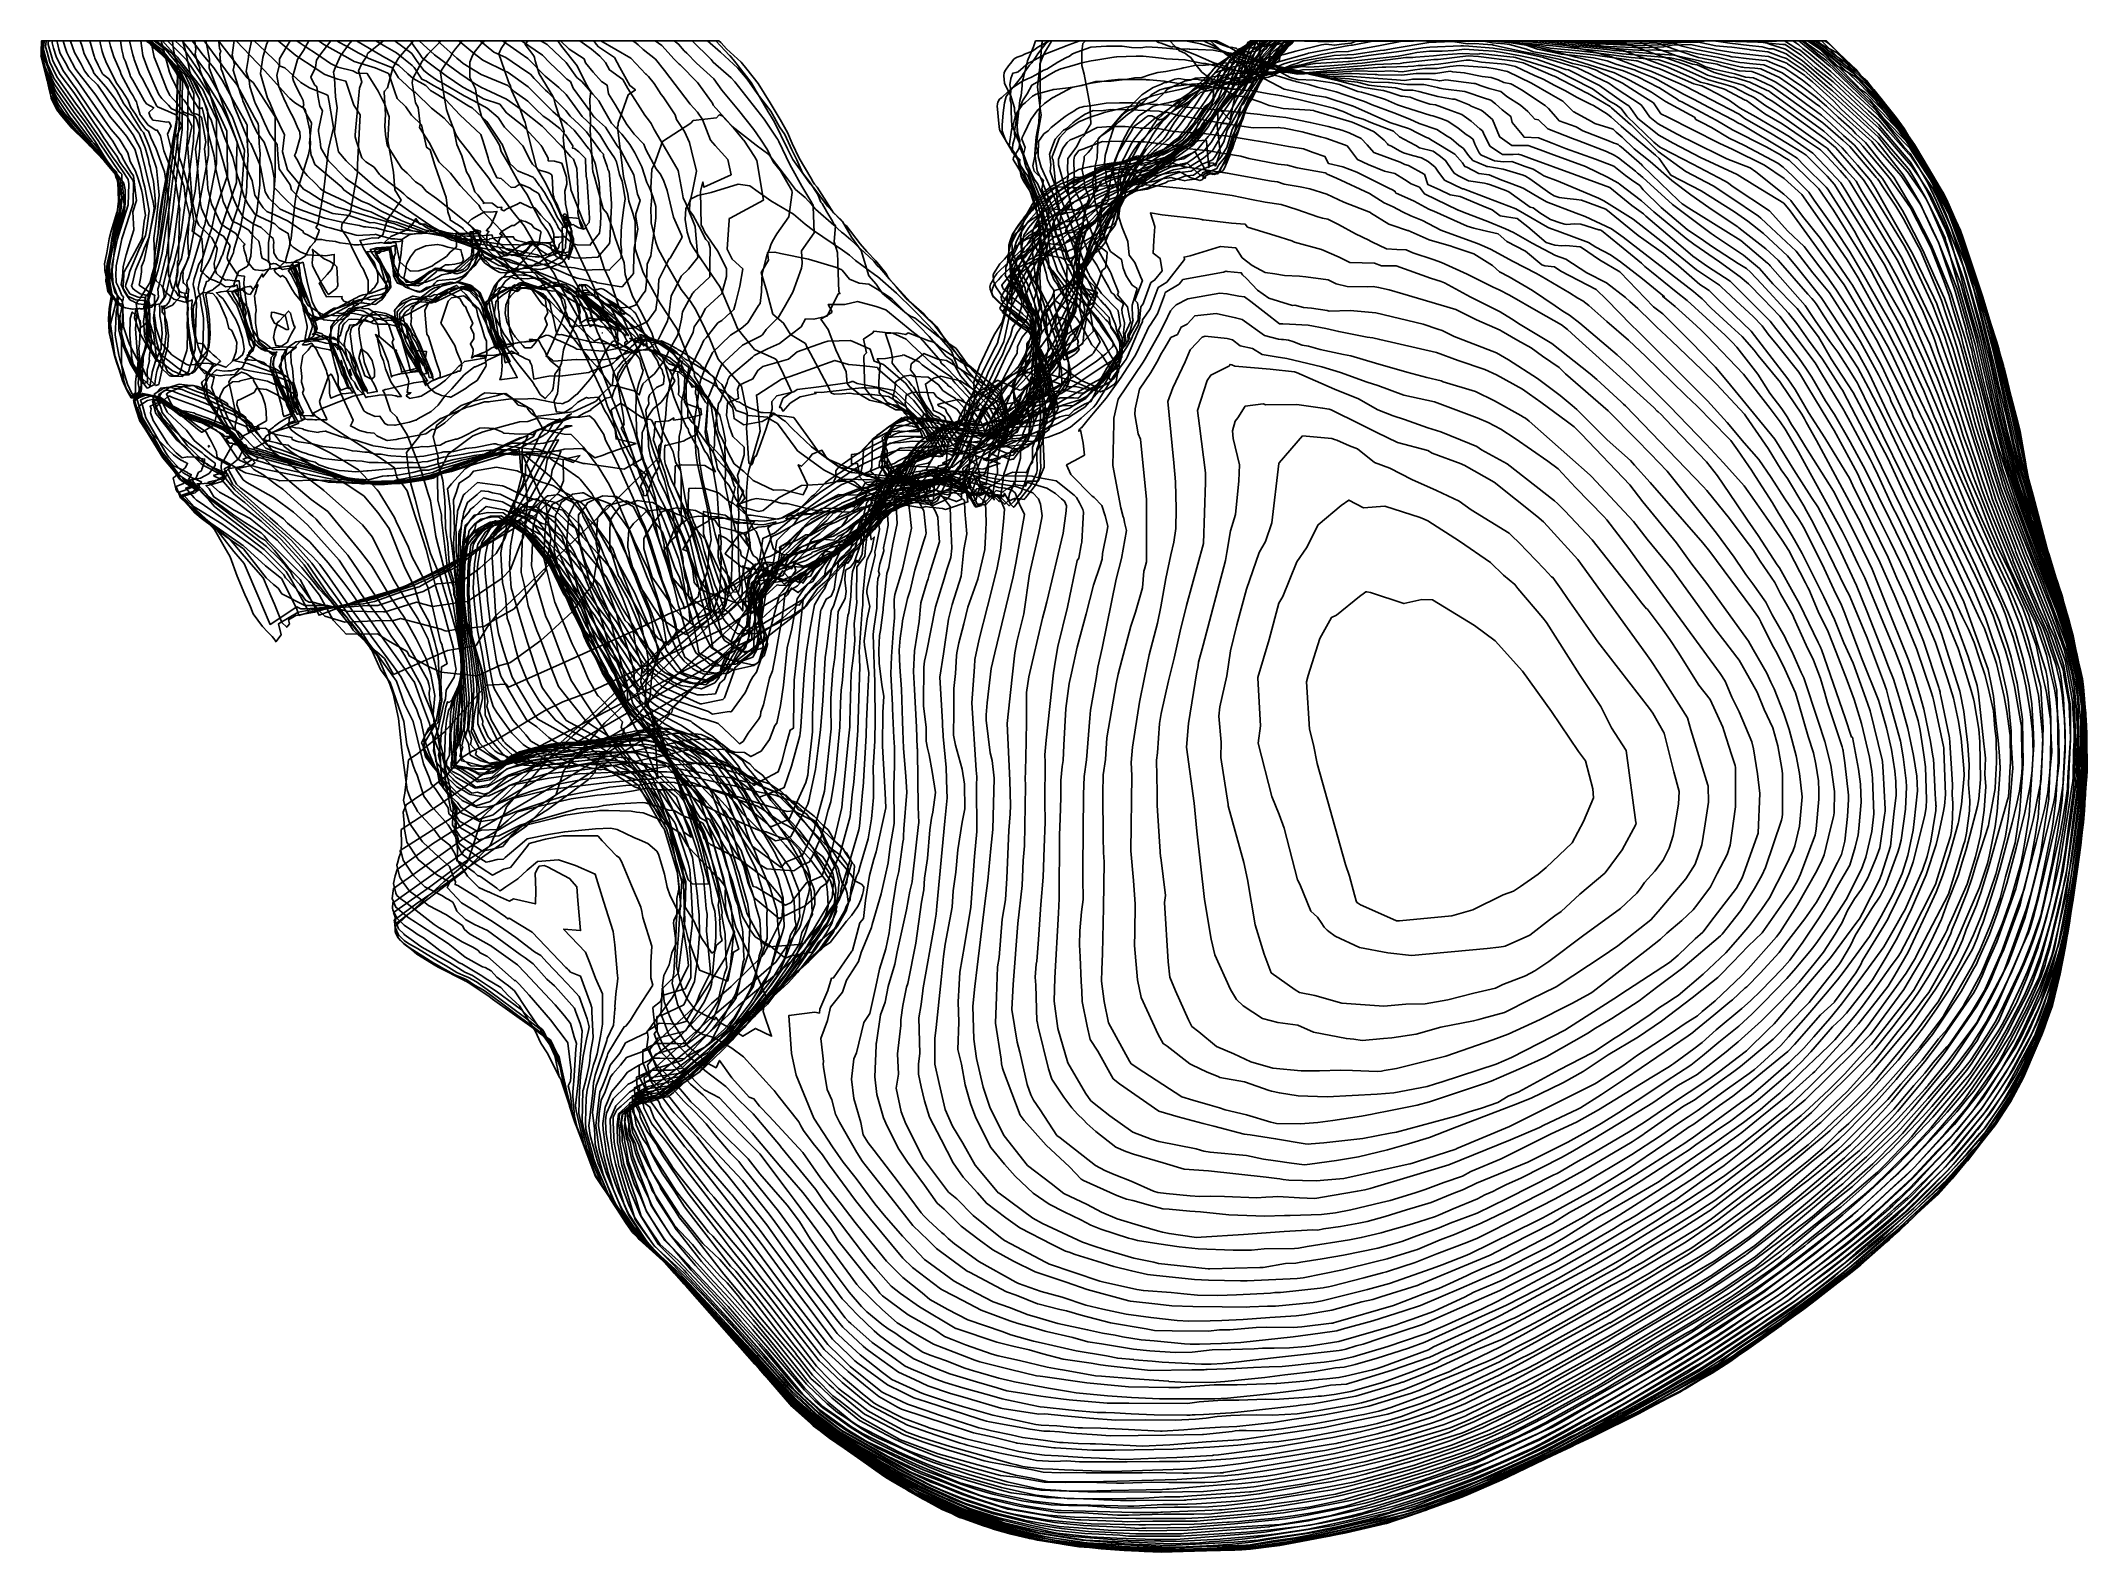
# Model space of a CAD drawing. Extents: x 0 to 298, y 0 to 220.
import ezdxf

# ---------------------------------------------------------------- set-up
doc = ezdxf.new("R2010")
doc.units = 0
doc.layers.add('LINES', color=1, linetype='CONTINUOUS')

msp = doc.modelspace()

# ---------------------------------------------------------------- linework, layer by layer
at = {"layer": 'LINES', "color": 1}
for points in [[(15.31, 220, 0), (15.42, 219.93, 0), (15.7, 219.73, 0), (16.21, 219.21, 0), (16.71, 218.8, 0), (18.92, 216.91, 0), (19.94, 214.87, 0), (19.95, 214.85, 0), (19.96, 214.83, 0), (19.96, 214.74, 0), (19.8, 208.15, 0), (19.69, 207.37, 0), (18.7, 199.1, 0), (18.35, 196.19, 0), (17.87, 193.21, 0), (16.88, 187.57, 0), (16.85, 187.49, 0), (16.33, 185.23, 0), (15.83, 183.18, 0), (15.68, 182.71, 0), (15.58, 182.39, 0), (15.65, 181.84, 0), (15.65, 181.82, 0), (15.66, 181.67, 0), (15.66, 181.53, 0), (15.8, 178.56, 0), (15.79, 177.97, 0), (15.58, 176.25, 0), (15.23, 175.19, 0), (14.91, 174, 0), (14.88, 173.43, 0), (14.73, 171.87, 0), (14.76, 171.33, 0), (14.66, 169.6, 0), (14.51, 169.31, 0), (14.34, 168.68, 0), (13.78, 168.55, 0), (13.26, 168.33, 0), (13.08, 168.26, 0), (13.03, 168.26, 0), (12.95, 168.4, 0), (12.01, 170.24, 0), (11.91, 170.54, 0), (10.81, 174.08, 0), (10.79, 174.23, 0), (10.06, 177.24, 0), (10.05, 177.27, 0), (10.08, 179.14, 0), (10.1, 180.51, 0), (10.19, 181.4, 0), (10.41, 182.6, 0), (10.43, 182.71, 0), (10.46, 182.82, 0), (10.44, 182.85, 0), (10.39, 182.94, 0), (9.98, 183.73, 0), (9.82, 184.11, 0), (9.73, 185.35, 0), (9.64, 186.63, 0), (9.64, 186.71, 0), (10.04, 189.29, 0), (10.24, 190.52, 0), (11.28, 193.51, 0), (11.73, 195.95, 0), (11.6, 196.55, 0), (11.46, 197.19, 0), (11.15, 199.62, 0), (11.12, 200.45, 0), (8.78, 203.05, 0), (8.7, 203.15, 0), (8.67, 203.17, 0), (8.67, 203.18, 0), (8.58, 203.27, 0), (6.81, 205.44, 0), (5.33, 207.25, 0), (3.32, 209.65, 0), (2.54, 210.81, 0), (1.14, 213.75, 0), (0.86, 214.38, 0), (0.05, 217.72, 0), (0.01, 217.9, 0), (0.03, 217.96, 0), (0.02, 218.47, 0), (0.08, 220, 0), (10.74, 220, 0), (15.31, 220, 0)], [(15.47, 181.61, 0), (15.43, 181.56, 0), (15.35, 181.44, 0), (15.39, 180.88, 0), (15.39, 180.77, 0), (15.4, 180.69, 0), (15.41, 180.51, 0), (15.47, 180.46, 0), (15.45, 176.9, 0), (15.44, 176.76, 0), (15.27, 175.65, 0), (15.16, 175.07, 0), (14.79, 173.97, 0), (14.74, 173.51, 0), (14.82, 172.03, 0), (14.8, 171.53, 0), (14.74, 171.18, 0), (14.66, 169.79, 0), (14.41, 169.51, 0), (14.22, 168.75, 0), (13.42, 168.59, 0), (13.31, 168.56, 0), (13.26, 168.69, 0), (12.62, 170.02, 0), (11.49, 173.66, 0), (11.43, 173.85, 0), (11.34, 174.26, 0), (10.81, 177.16, 0), (10.9, 179.1, 0), (10.98, 180.57, 0), (11.12, 181.14, 0), (11.19, 181.97, 0), (11.2, 182.22, 0), (11.32, 182.43, 0), (11.27, 182.55, 0), (11.25, 182.58, 0), (11.24, 182.59, 0), (11.24, 182.59, 0), (11.24, 182.61, 0), (10.6, 184.42, 0), (10.44, 184.98, 0), (9.95, 186.62, 0), (9.92, 186.71, 0), (10.5, 190.13, 0), (10.5, 190.13, 0), (10.56, 190.31, 0), (12.14, 195, 0), (12.19, 195.35, 0), (12.28, 196.35, 0), (12.29, 198.32, 0), (12.08, 199.29, 0), (10.64, 201.18, 0), (10.23, 201.75, 0), (7.81, 204.53, 0), (6.46, 206.16, 0), (4.4, 208.73, 0), (4.19, 208.99, 0), (2.31, 211.75, 0), (2.17, 212.05, 0), (1.94, 212.55, 0), (1.14, 214.28, 0), (0.47, 216.31, 0), (0.05, 218.06, 0), (0.13, 218.52, 0), (0.1, 220, 0), (10.74, 220, 0), (15.47, 220, 0), (15.66, 219.88, 0), (16.14, 219.49, 0), (18.18, 217.41, 0), (19.22, 216.49, 0), (19.64, 215.69, 0), (20.3, 214.47, 0), (20.21, 210.91, 0), (20.13, 207.64, 0), (19.63, 203.46, 0), (18.69, 195.68, 0), (18.2, 192.65, 0), (17.68, 189.09, 0), (17.16, 187.07, 0), (17.11, 186.89, 0), (17.06, 186.66, 0), (15.72, 182.41, 0), (15.57, 181.92, 0), (15.51, 181.73, 0), (15.47, 181.61, 0)], [(19.32, 205.64, 0), (18.89, 203.44, 0), (18.03, 196.64, 0), (17.96, 195.75, 0), (16.98, 188.94, 0), (16.81, 187.81, 0), (16.62, 186.5, 0), (16.58, 186.32, 0), (16.49, 185.73, 0), (16.19, 183.95, 0), (15.97, 183.3, 0), (15.93, 183.24, 0), (15.62, 182.79, 0), (15.78, 181.89, 0), (15.79, 181.84, 0), (15.8, 181.82, 0), (15.82, 181.49, 0), (15.86, 179.37, 0), (15.85, 178.95, 0), (15.88, 178.91, 0), (15.91, 178.76, 0), (15.82, 177.41, 0), (15.77, 176.93, 0), (15.53, 175.96, 0), (15.05, 174.55, 0), (14.61, 173.07, 0), (14.52, 172.11, 0), (14.49, 171.88, 0), (14.52, 171.59, 0), (14.63, 169.29, 0), (14.62, 169.22, 0), (14.58, 169.07, 0), (14.34, 168.52, 0), (13.86, 168.31, 0), (13.5, 168.19, 0), (13.35, 168.15, 0), (13.12, 168.09, 0), (12.81, 168.7, 0), (12.1, 170.1, 0), (11.55, 171.71, 0), (11.07, 173.11, 0), (10.68, 174.36, 0), (10.43, 175.4, 0), (9.94, 177.53, 0), (9.87, 179.59, 0), (9.91, 180.26, 0), (9.96, 181.07, 0), (10.2, 182.5, 0), (10.25, 182.77, 0), (10.26, 182.88, 0), (10.1, 183.09, 0), (9.74, 183.53, 0), (9.6, 184.35, 0), (9.46, 185.03, 0), (9.49, 185.65, 0), (9.31, 186.58, 0), (9.29, 187.09, 0), (9.26, 187.57, 0), (9.6, 189.13, 0), (9.95, 191.18, 0), (10.26, 192.29, 0), (11.04, 195.03, 0), (11.47, 196.52, 0), (11.29, 199.25, 0), (11.23, 200.19, 0), (10.2, 201.36, 0), (9.17, 202.58, 0), (7.18, 204.66, 0), (5.56, 206.51, 0), (4.88, 207.31, 0), (2.98, 209.69, 0), (2.64, 210.1, 0), (2.49, 210.39, 0), (1.81, 211.77, 0), (1.74, 212.16, 0), (1.02, 213.86, 0), (0.44, 216.29, 0), (0.07, 217.91, 0), (0.13, 218.96, 0), (0.1, 219.38, 0), (0.09, 220, 0), (12.71, 220, 0), (14.5, 220, 0), (15.45, 220, 0), (15.83, 219.69, 0), (18.56, 217.28, 0), (19.07, 216.52, 0), (19.93, 215.02, 0), (19.84, 211.17, 0), (19.78, 208.24, 0), (19.32, 205.64, 0)], [(19.23, 195.35, 0), (20.31, 205.24, 0), (20.56, 207.07, 0), (20.59, 211.87, 0), (20.64, 213.85, 0), (20.64, 214.09, 0), (20.47, 214.41, 0), (19.69, 216.05, 0), (19.03, 216.74, 0), (16.59, 219.24, 0), (16.46, 219.32, 0), (15.47, 220, 0), (8.45, 220, 0), (0.23, 220, 0), (0.25, 218.87, 0), (0.08, 218.22, 0), (0.48, 216.5, 0), (0.48, 216.48, 0), (0.52, 216.39, 0), (2.11, 212.75, 0), (2.97, 211.5, 0), (4.26, 209.61, 0), (6.78, 206.21, 0), (7.47, 205.36, 0), (7.69, 205.1, 0), (8.65, 203.93, 0), (9.3, 203.01, 0), (10.31, 201.46, 0), (10.79, 200.84, 0), (10.93, 200.15, 0), (11.4, 199.2, 0), (11.43, 197.8, 0), (11.41, 196.64, 0), (10.99, 194.58, 0), (10.62, 192.68, 0), (10.36, 191.5, 0), (10.27, 190.95, 0), (9.8, 187.06, 0), (9.86, 185.83, 0), (9.92, 184.9, 0), (10, 184.44, 0), (10.09, 183.74, 0), (10.26, 183.16, 0), (10.97, 181.91, 0), (10.99, 181.87, 0), (10.99, 181.87, 0), (11.9, 181.23, 0), (12.03, 181.2, 0), (12.07, 181.2, 0), (12.14, 181.19, 0), (12.16, 181.18, 0), (12.19, 181.18, 0), (12.3, 181.16, 0), (13.06, 181.02, 0), (13.13, 181, 0), (13.35, 180.96, 0), (13.36, 180.96, 0), (13.42, 180.94, 0), (13.72, 180.99, 0), (13.87, 181, 0), (13.92, 181, 0), (14.1, 181, 0), (14.12, 181, 0), (14.15, 181.01, 0), (14.22, 181.01, 0), (14.27, 181.03, 0), (14.38, 181.06, 0), (14.51, 180.99, 0), (14.56, 180.96, 0), (14.66, 180.98, 0), (14.83, 181.01, 0), (15.09, 181.06, 0), (16.15, 181.24, 0), (16.45, 181.63, 0), (16.95, 182.26, 0), (17.14, 182.76, 0), (17.04, 183.84, 0), (17.16, 184.31, 0), (18.21, 188.56, 0), (18.27, 188.82, 0), (18.53, 190.59, 0), (19.23, 195.35, 0)], [(18.39, 200.88, 0), (17.66, 197.12, 0), (17.29, 194.76, 0), (17.07, 192.12, 0), (16.71, 189.56, 0), (16.55, 188.5, 0), (16.48, 187.08, 0), (16.13, 185.75, 0), (15.88, 184.77, 0), (14.58, 182.77, 0), (14.59, 182.67, 0), (14.49, 182.55, 0), (14.46, 182.52, 0), (14.32, 182.35, 0), (14.11, 182.11, 0), (14.04, 182.03, 0), (13.88, 181.84, 0), (13.98, 181.01, 0), (14, 180.87, 0), (14.02, 180.64, 0), (14.03, 180.53, 0), (13.79, 178.18, 0), (13.8, 178.1, 0), (14.08, 174.16, 0), (14.11, 173.98, 0), (14.18, 173.75, 0), (14.13, 172.71, 0), (13.98, 172.22, 0), (13.92, 171.55, 0), (13.79, 170.33, 0), (13.76, 169.6, 0), (13.76, 168.83, 0), (13.53, 168.45, 0), (13.33, 168.21, 0), (13.23, 168.13, 0), (13.05, 168.43, 0), (12.43, 169.46, 0), (12.09, 170.51, 0), (11.88, 172.01, 0), (11.76, 172.85, 0), (11.73, 176.42, 0), (11.73, 176.48, 0), (11.71, 178.02, 0), (11.71, 178.03, 0), (11.71, 178.04, 0), (11.7, 178.14, 0), (11.49, 179.5, 0), (11.55, 180.02, 0), (11.75, 180.95, 0), (11.76, 180.98, 0), (11.76, 181.02, 0), (11.76, 181.05, 0), (11.83, 181.53, 0), (11.84, 181.57, 0), (11.85, 181.67, 0), (11.9, 182, 0), (11.82, 182.08, 0), (11.78, 182.15, 0), (11.73, 182.25, 0), (11.67, 182.34, 0), (11.65, 182.38, 0), (11.38, 182.67, 0), (10.88, 183.28, 0), (10.88, 183.28, 0), (10.88, 183.28, 0), (10.87, 183.29, 0), (10.67, 184.06, 0), (10.53, 184.53, 0), (10.4, 186.47, 0), (10.39, 186.63, 0), (10.4, 186.68, 0), (10.57, 188.31, 0), (10.8, 190.76, 0), (10.82, 191.04, 0), (10.9, 191.36, 0), (11, 191.84, 0), (11.82, 196.94, 0), (10.99, 200.95, 0), (10.98, 200.99, 0), (9.86, 202.04, 0), (9.31, 202.63, 0), (6.19, 205.66, 0), (4.53, 207.28, 0), (2.88, 209.31, 0), (2.33, 209.98, 0), (2.15, 210.36, 0), (1.52, 211.67, 0), (1.32, 212.94, 0), (0.96, 214.64, 0), (0.2, 218, 0), (0.16, 218.6, 0), (0.15, 220, 0), (6.1, 220, 0), (6.94, 220, 0), (15.62, 220, 0), (17.43, 218.52, 0), (18.14, 217.9, 0), (18.37, 217.51, 0), (19.89, 215.24, 0), (19.84, 213.51, 0), (19.75, 208.45, 0), (18.39, 200.88, 0)], [(15.4, 178.94, 0), (15.34, 180.56, 0), (15.28, 181.52, 0), (15.27, 181.59, 0), (15.26, 181.75, 0), (15.25, 181.82, 0), (15.2, 182.34, 0), (15.16, 182.63, 0), (15.41, 182.92, 0), (15.61, 183.17, 0), (15.85, 183.52, 0), (15.95, 184.17, 0), (16.5, 186.8, 0), (16.58, 188.45, 0), (16.63, 189.25, 0), (17.12, 192.3, 0), (17.77, 196.98, 0), (19.36, 205.83, 0), (19.73, 208.53, 0), (19.76, 209.67, 0), (19.93, 215.03, 0), (19.16, 216.18, 0), (18.46, 217.36, 0), (18.28, 217.72, 0), (17.44, 218.44, 0), (15.63, 220, 0), (2.44, 220, 0), (1.83, 220, 0), (0.18, 220, 0), (0.17, 219.77, 0), (0.16, 217.97, 0), (1.21, 212.91, 0), (1.39, 212.16, 0), (1.82, 211.27, 0), (2.44, 210.03, 0), (4.1, 208.02, 0), (5.42, 206.43, 0), (8.32, 203.6, 0), (10.21, 201.73, 0), (10.16, 201.45, 0), (10.89, 200.57, 0), (11.22, 199.47, 0), (11.29, 196.73, 0), (11.3, 196.69, 0), (11.3, 196.68, 0), (10.71, 191.77, 0), (10.39, 190.86, 0), (10.18, 189.9, 0), (9.67, 187.58, 0), (9.49, 185.88, 0), (9.5, 185.82, 0), (9.5, 185.76, 0), (9.62, 185.05, 0), (9.77, 184.22, 0), (9.83, 183.85, 0), (9.98, 183.34, 0), (10.16, 182.99, 0), (10.2, 182.93, 0), (10.3, 182.87, 0), (10.35, 182.82, 0), (10.95, 182.37, 0), (10.9, 182.06, 0), (10.78, 181.24, 0), (10.14, 178.81, 0), (10.13, 178.73, 0), (10.13, 178.63, 0), (10.17, 178.45, 0), (10.76, 174.17, 0), (11.35, 172.41, 0), (11.96, 170.65, 0), (12.31, 169.58, 0), (12.56, 169.08, 0), (13.17, 168.04, 0), (13.45, 168.06, 0), (13.7, 168.24, 0), (14.23, 168.57, 0), (14.32, 168.96, 0), (14.3, 169.44, 0), (14.15, 170.14, 0), (14.31, 172.09, 0), (14.38, 172.89, 0), (14.56, 173.47, 0), (15.09, 174.98, 0), (15.41, 176.56, 0), (15.52, 177.03, 0), (15.32, 177.27, 0), (15.4, 178.94, 0)], [(1.59, 214.48, 0), (0.99, 216.27, 0), (0.49, 217.53, 0), (0.23, 218.52, 0), (0.28, 219.18, 0), (0.35, 219.59, 0), (0.34, 220, 0), (3.28, 220, 0), (15.77, 220, 0), (15.81, 219.97, 0), (17.03, 218.99, 0), (17.97, 218.03, 0), (20.35, 215.53, 0), (20.99, 214.2, 0), (21.43, 213.25, 0), (21.42, 210.84, 0), (21.39, 207.82, 0), (21.37, 206.09, 0), (21.21, 204.33, 0), (20.66, 200.67, 0), (19.34, 190.74, 0), (18.93, 188.63, 0), (18.58, 187.52, 0), (18.24, 186.17, 0), (17.91, 184.78, 0), (17.78, 184.06, 0), (17.93, 182.92, 0), (17.96, 182.65, 0), (17.4, 181.8, 0), (17.36, 181.74, 0), (16.17, 181.53, 0), (15.53, 181.4, 0), (15.52, 181.4, 0), (15.5, 181.39, 0), (15.43, 181.37, 0), (15.07, 181.39, 0), (15.01, 181.39, 0), (15, 181.39, 0), (15.01, 181.29, 0), (15.06, 180.93, 0), (15.08, 180.75, 0), (15.09, 180.65, 0), (15.1, 180.6, 0), (15.99, 177.59, 0), (16.13, 175.87, 0), (15.84, 174.35, 0), (15.79, 173.56, 0), (15.81, 173.48, 0), (15.48, 172.09, 0), (15.54, 170.53, 0), (15.53, 170.32, 0), (15.38, 170.37, 0), (15.1, 170.07, 0), (14.48, 171.03, 0), (13.8, 171.92, 0), (13.57, 172.37, 0), (12.76, 174.01, 0), (12.28, 175.29, 0), (11.86, 176.54, 0), (11.69, 177.4, 0), (11.84, 178.4, 0), (11.88, 179.43, 0), (11.88, 179.61, 0), (11.92, 180.63, 0), (11.96, 181.62, 0), (11.82, 181.66, 0), (11.53, 181.71, 0), (11.45, 181.78, 0), (10.84, 182.21, 0), (10.71, 182.31, 0), (10.66, 182.34, 0), (10.66, 182.34, 0), (10.63, 182.37, 0), (10.56, 182.44, 0), (10.31, 182.83, 0), (10.18, 183.06, 0), (10.09, 183.47, 0), (9.9, 184.63, 0), (9.86, 184.91, 0), (9.81, 186.96, 0), (9.79, 187.35, 0), (9.99, 188.56, 0), (10.49, 191.59, 0), (11.1, 193.75, 0), (11.47, 195.41, 0), (11.81, 197.13, 0), (11.68, 198.31, 0), (11.53, 199.76, 0), (10.74, 201.07, 0), (10.19, 201.83, 0), (9.8, 202.33, 0), (9.64, 202.55, 0), (9.37, 202.99, 0), (7.92, 205.36, 0), (6.75, 207.01, 0), (6.38, 207.54, 0), (5.01, 209.39, 0), (2.56, 212.83, 0), (1.93, 213.75, 0), (1.59, 214.48, 0)], [(16.83, 173.72, 0), (16.7, 173.39, 0), (16.23, 171.79, 0), (16.22, 171.73, 0), (15.89, 169.6, 0), (15.86, 169.58, 0), (15.47, 169.45, 0), (14.86, 170.26, 0), (14.12, 171.16, 0), (13.76, 171.8, 0), (13.07, 172.99, 0), (12.96, 173.22, 0), (12.64, 173.95, 0), (12.11, 175.29, 0), (11.97, 175.54, 0), (11.81, 176.16, 0), (11.36, 177.89, 0), (11.37, 179.17, 0), (11.19, 180.38, 0), (11.22, 181.31, 0), (11.24, 181.7, 0), (11.24, 182.01, 0), (11.24, 182.13, 0), (10.97, 182.31, 0), (10.83, 182.46, 0), (10.82, 182.47, 0), (10.82, 182.48, 0), (10.82, 182.48, 0), (10.8, 182.51, 0), (10.8, 182.51, 0), (10.8, 182.51, 0), (10.72, 182.61, 0), (10.35, 183.14, 0), (10.34, 183.18, 0), (10.03, 185, 0), (10.06, 186.14, 0), (9.99, 187.53, 0), (10.61, 190.68, 0), (10.68, 191.1, 0), (12.08, 195.79, 0), (12.14, 196.09, 0), (11.97, 198.05, 0), (11.8, 199.92, 0), (11.79, 200.37, 0), (11.78, 200.61, 0), (11.66, 200.77, 0), (11.38, 200.96, 0), (8.54, 205.16, 0), (8.42, 205.36, 0), (6.33, 208.39, 0), (4.97, 210.21, 0), (2.57, 213.61, 0), (1.88, 214.59, 0), (1.78, 214.8, 0), (1.29, 215.88, 0), (0.97, 216.64, 0), (0.45, 218.57, 0), (0.39, 218.85, 0), (0.44, 219.62, 0), (0.48, 219.77, 0), (0.48, 220, 0), (6.54, 220, 0), (12.05, 220, 0), (13.47, 220, 0), (13.56, 220, 0), (15.97, 220, 0), (17.09, 219.15, 0), (17.57, 218.78, 0), (18.55, 217.59, 0), (21.03, 215, 0), (21.34, 214.35, 0), (22.26, 212.36, 0), (22.25, 207.33, 0), (22.24, 205.42, 0), (21.67, 201.26, 0), (20.75, 194.66, 0), (20.34, 191.39, 0), (19.7, 188.93, 0), (19.53, 188.07, 0), (19.42, 187.64, 0), (19.11, 186.75, 0), (18.87, 185.94, 0), (18.45, 184.07, 0), (18.13, 182.79, 0), (18.1, 182.69, 0), (18.08, 182.66, 0), (18.07, 182.66, 0), (18.06, 182.67, 0), (18.02, 182.62, 0), (17.9, 182.46, 0), (17.36, 181.73, 0), (17.26, 181.68, 0), (17.3, 180.8, 0), (17.34, 179.98, 0), (17.58, 178.71, 0), (17.65, 177.4, 0), (17.52, 175.79, 0), (17.51, 175.23, 0), (17.05, 174.15, 0), (16.83, 173.72, 0)], [(11.15, 182.92, 0), (10.89, 183.27, 0), (10.78, 183.42, 0), (10.37, 184.95, 0), (10.32, 185.22, 0), (10.31, 185.29, 0), (10.31, 185.33, 0), (10.3, 185.42, 0), (10.37, 187.51, 0), (10.58, 188.42, 0), (11.13, 191.06, 0), (12.15, 194.27, 0), (12.7, 196.12, 0), (12.83, 199.19, 0), (12.72, 199.84, 0), (11.88, 201.07, 0), (11.29, 201.93, 0), (11.02, 202.37, 0), (10.53, 202.99, 0), (9.54, 204.42, 0), (9.01, 205.27, 0), (6.16, 209.37, 0), (5.81, 209.89, 0), (5.67, 210.1, 0), (5.29, 210.62, 0), (2.33, 214.79, 0), (1.76, 215.97, 0), (1.33, 216.92, 0), (0.91, 218.35, 0), (0.68, 219.16, 0), (0.75, 219.98, 0), (0.76, 220, 0), (0.88, 220, 0), (8.5, 220, 0), (11.63, 220, 0), (11.84, 220, 0), (16.5, 220, 0), (17.98, 218.86, 0), (18.27, 218.62, 0), (21.4, 214.84, 0), (21.64, 214.55, 0), (21.7, 214.47, 0), (22.44, 212.86, 0), (23.08, 211.49, 0), (23.08, 210.82, 0), (23.17, 205.13, 0), (23.17, 204.41, 0), (22.45, 198.12, 0), (20.98, 190.88, 0), (20.48, 188.34, 0), (19.92, 187.14, 0), (19.95, 186.38, 0), (19.88, 185.96, 0), (19.46, 184.32, 0), (19.17, 183.44, 0), (18.66, 182.01, 0), (18.28, 181.55, 0), (18.05, 181.4, 0), (18.02, 181.41, 0), (17.93, 181.46, 0), (17.95, 181.31, 0), (18.07, 180.42, 0), (18.04, 179.42, 0), (18.23, 177.35, 0), (18.02, 175.3, 0), (18.04, 175.19, 0), (17.95, 174.95, 0), (17.72, 174.23, 0), (16.94, 172.07, 0), (16.82, 171.67, 0), (16.65, 170.5, 0), (16.57, 169.95, 0), (16.5, 169.92, 0), (16.33, 169.88, 0), (15.96, 169.68, 0), (15.43, 170.23, 0), (14.76, 170.87, 0), (14.3, 171.56, 0), (13.49, 172.87, 0), (12.65, 174.56, 0), (12.36, 175.22, 0), (12.28, 175.43, 0), (12.17, 175.78, 0), (11.61, 178.07, 0), (11.35, 179.8, 0), (11.11, 180.72, 0), (11.08, 182.15, 0), (11.09, 182.57, 0), (11.11, 182.71, 0), (11.15, 182.92, 0)], [(18.01, 180.12, 0), (17.68, 180.53, 0), (17.67, 180.75, 0), (17.66, 180.83, 0), (17.64, 181.18, 0), (17.56, 181.38, 0), (17.67, 181.35, 0), (17.78, 181.32, 0), (17.92, 180.98, 0), (18.24, 181.11, 0), (18.35, 181.16, 0), (18.39, 181.18, 0), (18.48, 181.22, 0), (19.15, 181.55, 0), (19.48, 181.89, 0), (19.91, 182.35, 0), (20.11, 182.56, 0), (20.24, 182.71, 0), (20.05, 183.75, 0), (19.96, 184.19, 0), (20.27, 185.42, 0), (20.36, 186.04, 0), (20.76, 186.89, 0), (21.18, 187.58, 0), (21.4, 188.26, 0), (21.64, 188.94, 0), (22.59, 193.89, 0), (22.97, 195.64, 0), (24.39, 203.35, 0), (24.3, 208.73, 0), (24.28, 209.96, 0), (24, 210.56, 0), (22.75, 213.53, 0), (20.67, 216.2, 0), (19.05, 218.2, 0), (17.64, 219.35, 0), (16.76, 220, 0), (12.36, 220, 0), (8.41, 220, 0), (8.09, 220, 0), (3.06, 220, 0), (1.12, 220, 0), (1.07, 219.65, 0), (1.06, 219.47, 0), (1.69, 217.32, 0), (1.71, 217.23, 0), (1.74, 217.17, 0), (1.9, 216.83, 0), (2.81, 215.1, 0), (4.78, 212.49, 0), (7.7, 208.11, 0), (8.47, 207.02, 0), (9.18, 205.87, 0), (9.66, 205.23, 0), (9.81, 204.95, 0), (11.08, 203.21, 0), (11.55, 202.32, 0), (11.61, 202.23, 0), (11.65, 202.17, 0), (12.5, 200.98, 0), (13.41, 199.73, 0), (13.45, 199.65, 0), (13.46, 199.55, 0), (13.48, 199.44, 0), (13.44, 196.34, 0), (12.53, 193.43, 0), (11.78, 191.17, 0), (11.47, 189.48, 0), (10.94, 187.25, 0), (10.94, 186.77, 0), (10.92, 186.2, 0), (10.94, 184.83, 0), (11.35, 184.04, 0), (11.66, 183.31, 0), (11.81, 182.96, 0), (11.9, 182.87, 0), (12.04, 182.72, 0), (11.98, 182.41, 0), (11.89, 182.11, 0), (12.01, 178.48, 0), (12.01, 178.39, 0), (12.7, 176.34, 0), (12.84, 175.93, 0), (13.25, 175.14, 0), (14.31, 173.12, 0), (14.83, 172.38, 0), (15.33, 171.24, 0), (15.5, 171.13, 0), (16.22, 170.39, 0), (16.72, 169.82, 0), (17.05, 169.95, 0), (17.16, 170, 0), (17.22, 170.23, 0), (17.81, 172.88, 0), (18.16, 174.31, 0), (18.2, 174.47, 0), (18.21, 174.5, 0), (18.25, 174.66, 0), (18.28, 174.78, 0), (18.45, 175.38, 0), (18.49, 175.42, 0), (18.5, 175.83, 0), (18.56, 177.1, 0), (18.35, 179, 0), (18.2, 179.49, 0), (18.18, 179.56, 0), (18.16, 179.61, 0), (18.01, 180.12, 0)], [(23.74, 192.89, 0), (23.79, 193.01, 0), (23.86, 193.24, 0), (24.06, 194.37, 0), (25.15, 199.9, 0), (25.58, 202.12, 0), (25.59, 206.29, 0), (25.59, 207.36, 0), (25.57, 208.61, 0), (24.57, 210.75, 0), (23.59, 212.93, 0), (20.33, 217.03, 0), (19.91, 217.64, 0), (19.76, 217.79, 0), (19.27, 218.28, 0), (17.72, 220, 0), (14.58, 220, 0), (12.42, 220, 0), (8.95, 220, 0), (6.24, 220, 0), (5.71, 220, 0), (1.67, 220, 0), (1.64, 219.73, 0), (1.82, 218.96, 0), (2.21, 217.73, 0), (2.93, 216.34, 0), (3.31, 215.61, 0), (4.85, 213.4, 0), (5.03, 213.16, 0), (5.12, 213.03, 0), (7.34, 209.77, 0), (7.75, 209.15, 0), (9.46, 206.83, 0), (10.49, 205.41, 0), (11.45, 203.73, 0), (11.72, 203.35, 0), (11.84, 203.14, 0), (11.82, 203.08, 0), (12.39, 202.11, 0), (13.11, 200.88, 0), (13.49, 200.34, 0), (13.82, 197.46, 0), (13.92, 196.79, 0), (13.37, 195.1, 0), (13.56, 192.52, 0), (13.07, 190.97, 0), (12.42, 188.88, 0), (11.98, 187.15, 0), (11.93, 186.39, 0), (11.88, 185.72, 0), (11.7, 184.52, 0), (12.11, 183.55, 0), (12.54, 182.94, 0), (12.94, 182.32, 0), (13.17, 182.2, 0), (13.51, 182.07, 0), (13.64, 181.99, 0), (13.87, 181.87, 0), (14.05, 181.76, 0), (14.18, 181.74, 0), (14.6, 181.69, 0), (14.6, 181.69, 0), (14.85, 181.65, 0), (14.94, 181.64, 0), (15.65, 181.54, 0), (15.69, 181.53, 0), (15.86, 181.49, 0), (15.94, 181.48, 0), (15.99, 181.46, 0), (16.06, 181.49, 0), (16.1, 181.5, 0), (16.19, 181.53, 0), (16.45, 181.7, 0), (16.47, 181.69, 0), (16.64, 181.68, 0), (16.72, 181.66, 0), (16.68, 181.51, 0), (16.58, 181.17, 0), (16.4, 179.71, 0), (16.74, 176.76, 0), (16.74, 176.73, 0), (16.75, 176.7, 0), (16.75, 176.67, 0), (16.77, 176.61, 0), (16.89, 176.12, 0), (17.48, 174, 0), (17.55, 173.86, 0), (18.42, 171.86, 0), (18.94, 171.52, 0), (19.26, 171.31, 0), (19.88, 171.26, 0), (20.15, 171.52, 0), (20.25, 171.67, 0), (20.44, 172.21, 0), (20.64, 173.02, 0), (20.8, 173.64, 0), (21.27, 174.93, 0), (21.28, 175.34, 0), (21.33, 177.51, 0), (21.32, 178.71, 0), (21.45, 181.15, 0), (21.29, 181.8, 0), (21.27, 181.88, 0), (21.12, 182.46, 0), (20.97, 183.06, 0), (21.16, 183.29, 0), (21.2, 183.53, 0), (21.21, 183.56, 0), (21.21, 183.58, 0), (21.33, 184.24, 0), (21.24, 184.75, 0), (21.32, 185.1, 0), (21.51, 185.37, 0), (22.37, 188.26, 0), (23.42, 191.8, 0), (23.74, 192.89, 0)], [(23.01, 187.49, 0), (23.54, 188.33, 0), (24.61, 191.91, 0), (24.84, 192.59, 0), (24.97, 193.23, 0), (25.47, 195.58, 0), (27.18, 200.42, 0), (27.12, 204.24, 0), (27.07, 206.87, 0), (25.73, 209.8, 0), (24.95, 211.58, 0), (24.33, 212.54, 0), (23.06, 214.51, 0), (21.2, 217.23, 0), (19.37, 219.08, 0), (18.45, 220, 0), (14.84, 220, 0), (11.6, 220, 0), (4.85, 220, 0), (3.74, 220, 0), (3.26, 220, 0), (2.71, 220, 0), (2.33, 220, 0), (2.33, 219.97, 0), (2.37, 219.85, 0), (2.43, 219.65, 0), (2.61, 218.79, 0), (2.79, 218.19, 0), (3.76, 216.48, 0), (4.04, 215.93, 0), (5.03, 214.56, 0), (6.26, 212.81, 0), (8.36, 209.83, 0), (9.79, 207.7, 0), (10.23, 207.1, 0), (11.43, 205.71, 0), (11.83, 205.07, 0), (12.68, 203.7, 0), (13, 202.45, 0), (13.8, 201.06, 0), (14.19, 199.91, 0), (14.66, 198.34, 0), (14.79, 197.63, 0), (15.16, 195.15, 0), (15.24, 194.63, 0), (15.05, 193.76, 0), (14.73, 191.23, 0), (12.55, 187.17, 0), (12.21, 186.56, 0), (12.16, 186.45, 0), (12.12, 186.36, 0), (12.11, 186.33, 0), (12.1, 186.3, 0), (12.07, 185.95, 0), (11.98, 184.35, 0), (11.96, 183.98, 0), (12.06, 183.82, 0), (12.67, 182.86, 0), (13.58, 182.39, 0), (13.83, 182.3, 0), (14.85, 182.22, 0), (15.38, 182.19, 0), (15.37, 181.81, 0), (15.36, 180.99, 0), (15.51, 178.83, 0), (15.54, 177.57, 0), (16.05, 175.32, 0), (16.1, 175.09, 0), (16.27, 174.77, 0), (17.25, 173.08, 0), (17.38, 172.82, 0), (17.62, 172.29, 0), (18.48, 171.49, 0), (18.67, 171.3, 0), (18.81, 171.27, 0), (18.89, 171.21, 0), (19.1, 171.2, 0), (20.55, 171.15, 0), (21.1, 171.57, 0), (21.5, 171.82, 0), (21.6, 172.15, 0), (21.65, 172.39, 0), (21.91, 173.23, 0), (22.39, 174.81, 0), (22.45, 175.1, 0), (22.48, 176.23, 0), (22.65, 181.79, 0), (22.59, 182.16, 0), (22.31, 183.94, 0), (22.24, 184.27, 0), (22.17, 184.57, 0), (22.17, 184.59, 0), (22.17, 184.6, 0), (22.32, 185.35, 0), (22.6, 186.22, 0), (23.01, 187.49, 0)], [(12.32, 184.24, 0), (12.35, 184.54, 0), (12.71, 185.54, 0), (12.95, 186.49, 0), (14.25, 189.6, 0), (15.22, 191.69, 0), (15.41, 192.75, 0), (15.79, 195.24, 0), (15.55, 196.56, 0), (15.15, 198.7, 0), (14.83, 199.79, 0), (14.52, 201.4, 0), (13.74, 204.09, 0), (13.73, 204.11, 0), (13.66, 204.25, 0), (12.49, 206.13, 0), (11.84, 206.91, 0), (10.16, 208.91, 0), (9.53, 209.89, 0), (8.02, 212.08, 0), (5.25, 215.63, 0), (5, 215.98, 0), (4.93, 216.07, 0), (4.14, 217.65, 0), (3.76, 218.33, 0), (3.5, 219.19, 0), (3.26, 220, 0), (7.04, 220, 0), (7.78, 220, 0), (9.29, 220, 0), (14.38, 220, 0), (18.26, 220, 0), (19.54, 220, 0), (20.83, 218.84, 0), (21.21, 218.28, 0), (22.66, 216.13, 0), (23.66, 214.59, 0), (26.4, 210.27, 0), (27.2, 208.54, 0), (27.93, 206.82, 0), (28.6, 205.26, 0), (28.5, 202.51, 0), (28.49, 199.37, 0), (27.11, 195.41, 0), (26.14, 192.44, 0), (25.44, 190.39, 0), (24.61, 188.21, 0), (24.24, 187.62, 0), (23.62, 186.53, 0), (23.34, 185.86, 0), (23.04, 184.73, 0), (22.9, 183.97, 0), (22.97, 183.62, 0), (23.22, 182.44, 0), (23.31, 181.89, 0), (23.64, 179.99, 0), (23.66, 179.61, 0), (23.69, 178.6, 0), (23.6, 175.42, 0), (23.29, 174.14, 0), (23.17, 173.66, 0), (22.51, 172.65, 0), (22.38, 172.17, 0), (21.94, 171.74, 0), (21.58, 171.38, 0), (20.88, 171.37, 0), (20.54, 171.41, 0), (19.86, 171.69, 0), (19.16, 171.99, 0), (18.99, 172.12, 0), (17.52, 173.22, 0), (17.08, 173.52, 0), (17, 173.61, 0), (16.52, 174.16, 0), (16.1, 174.7, 0), (15.69, 175.68, 0), (15.47, 176.06, 0), (15.11, 177.1, 0), (15.03, 178.04, 0), (14.93, 179.14, 0), (15.15, 180.55, 0), (15.11, 181.73, 0), (15.15, 181.95, 0), (15.23, 182.42, 0), (15.27, 182.64, 0), (15.23, 182.64, 0), (14.18, 182.69, 0), (13.27, 183.02, 0), (12.95, 183.2, 0), (12.42, 184.07, 0), (12.32, 184.24, 0)], [(24.39, 177.59, 0), (24.34, 178.73, 0), (24.33, 178.93, 0), (24.17, 180.43, 0), (24.06, 181.05, 0), (24.03, 181.25, 0), (24.02, 181.3, 0), (23.94, 181.68, 0), (23.79, 182.4, 0), (23.6, 183.27, 0), (23.64, 183.32, 0), (23.66, 183.42, 0), (23.73, 183.82, 0), (23.96, 184.49, 0), (24.11, 184.97, 0), (24.34, 185.03, 0), (24.74, 185.5, 0), (25.48, 186.78, 0), (25.94, 187.72, 0), (26.36, 188.71, 0), (26.44, 188.8, 0), (27.26, 191.46, 0), (28.84, 196.18, 0), (29.28, 198.55, 0), (29.42, 200.55, 0), (29.66, 204.12, 0), (27.89, 208.89, 0), (27.88, 208.95, 0), (27.86, 208.99, 0), (24.48, 215.03, 0), (23.17, 216.75, 0), (21.69, 218.67, 0), (20.59, 220, 0), (18.14, 220, 0), (4.52, 220, 0), (4.44, 220, 0), (4.37, 220, 0), (4.35, 220, 0), (4.29, 220, 0), (4.3, 219.95, 0), (4.91, 218.3, 0), (5.87, 216.62, 0), (6.37, 215.64, 0), (6.98, 214.81, 0), (8.23, 213.61, 0), (8.39, 213.39, 0), (10.53, 210.27, 0), (11.36, 209.22, 0), (12.86, 207.13, 0), (13.45, 206.35, 0), (14.12, 205, 0), (14.53, 204.27, 0), (14.66, 203.68, 0), (15.18, 201.46, 0), (16.34, 196.51, 0), (16.51, 195.67, 0), (16.39, 194.92, 0), (15.94, 192.61, 0), (15.76, 191.43, 0), (15.06, 189.78, 0), (14.69, 188.79, 0), (13.79, 186.63, 0), (13.32, 184.74, 0), (13.18, 184.33, 0), (13.4, 183.94, 0), (13.68, 183.72, 0), (14.45, 183.19, 0), (15.06, 183.04, 0), (15.12, 183.02, 0), (15.42, 182.92, 0), (15.51, 182.9, 0), (15.75, 182.83, 0), (15.68, 182.52, 0), (15.59, 181.98, 0), (15.26, 180.15, 0), (15.27, 179.81, 0), (15.5, 178.03, 0), (15.99, 176.81, 0), (16.31, 176.08, 0), (16.34, 175.97, 0), (17.49, 174.48, 0), (17.81, 174.06, 0), (18.5, 173.52, 0), (20.03, 172.3, 0), (21.34, 171.64, 0), (21.47, 171.56, 0), (21.64, 171.55, 0), (22.03, 171.63, 0), (22.41, 171.88, 0), (22.93, 172.64, 0), (23.21, 172.76, 0), (23.7, 173.53, 0), (24.16, 174.27, 0), (24.33, 175.06, 0), (24.43, 176.15, 0), (24.39, 177.59, 0)], [(12.23, 209.36, 0), (14.28, 206.57, 0), (14.34, 206.49, 0), (14.36, 206.44, 0), (15.19, 204.44, 0), (15.66, 202.73, 0), (15.78, 202.09, 0), (15.91, 201.68, 0), (16.01, 201.13, 0), (16.4, 199.53, 0), (16.5, 198.62, 0), (16.62, 196.99, 0), (16.7, 195.89, 0), (16.47, 194.81, 0), (15.04, 188.1, 0), (14.78, 187.48, 0), (14.66, 187.15, 0), (14.63, 186.36, 0), (14.53, 185.4, 0), (14.3, 184.45, 0), (15.81, 183.4, 0), (16.33, 183.08, 0), (16.47, 183.03, 0), (16.56, 182.99, 0), (16.6, 182.98, 0), (16.59, 182.93, 0), (16.56, 182.82, 0), (16.53, 182.68, 0), (16.6, 180.83, 0), (16.51, 180.36, 0), (16.75, 178.59, 0), (16.81, 178.18, 0), (17.43, 176.29, 0), (17.53, 176.07, 0), (17.56, 175.98, 0), (17.64, 175.9, 0), (19.07, 174.3, 0), (20.07, 173.64, 0), (21.17, 172.92, 0), (21.51, 172.81, 0), (22.4, 172.87, 0), (22.48, 172.93, 0), (22.75, 173.1, 0), (23.73, 174.3, 0), (24.05, 174.68, 0), (24.47, 175.39, 0), (24.54, 176.21, 0), (24.63, 177.32, 0), (24.57, 179.44, 0), (24.43, 180.63, 0), (24.37, 180.98, 0), (24.28, 181.45, 0), (24.22, 181.82, 0), (24.01, 183.03, 0), (24.04, 183.07, 0), (24.19, 183.35, 0), (24.22, 183.4, 0), (24.38, 183.47, 0), (24.43, 183.49, 0), (24.46, 183.5, 0), (25.03, 183.76, 0), (25.16, 183.86, 0), (25.44, 184.11, 0), (26, 184.54, 0), (26.12, 184.63, 0), (26.13, 184.68, 0), (26.17, 184.87, 0), (27.85, 188.77, 0), (27.9, 188.84, 0), (28, 189.03, 0), (28.07, 189.12, 0), (28.11, 189.6, 0), (29.08, 192.84, 0), (29.75, 196.68, 0), (29.96, 197.93, 0), (30.13, 202.92, 0), (30.16, 203.26, 0), (30.06, 205.5, 0), (30.03, 207.72, 0), (29.93, 207.94, 0), (27.78, 211.82, 0), (26.39, 214.31, 0), (25.3, 215.93, 0), (25.2, 216.09, 0), (23.65, 217.91, 0), (22.56, 219.32, 0), (22.03, 220, 0), (20.39, 220, 0), (15.39, 220, 0), (13.74, 220, 0), (12.05, 220, 0), (10.45, 220, 0), (5.7, 220, 0), (6.01, 219.19, 0), (6.31, 218.14, 0), (7.56, 215.74, 0), (7.72, 215.33, 0), (9.44, 213.31, 0), (10.7, 211.66, 0), (11.46, 210.52, 0), (12.23, 209.36, 0)], [(30.7, 190.85, 0), (30.89, 193.29, 0), (31.44, 195.07, 0), (31.88, 199.05, 0), (31.89, 203.05, 0), (31.93, 203.22, 0), (31.93, 203.47, 0), (31.91, 203.54, 0), (31.8, 205.13, 0), (31.69, 207.59, 0), (31.66, 207.93, 0), (31.11, 208.87, 0), (28.55, 213.64, 0), (27.58, 214.89, 0), (23.78, 220, 0), (22.35, 220, 0), (21.02, 220, 0), (17.48, 220, 0), (15.47, 220, 0), (7.11, 220, 0), (7.76, 217.8, 0), (7.79, 217.7, 0), (7.88, 217.5, 0), (8.35, 216.49, 0), (8.96, 215.22, 0), (9.09, 215.09, 0), (9.88, 214.47, 0), (11.02, 212.83, 0), (12.08, 210.83, 0), (13.08, 209.55, 0), (13.15, 209.4, 0), (13.22, 209.29, 0), (14.64, 206.97, 0), (14.93, 206.68, 0), (15.69, 204.86, 0), (15.78, 204.63, 0), (15.91, 204.17, 0), (16.85, 201.47, 0), (17.14, 198.56, 0), (17.24, 197.53, 0), (16.72, 193.39, 0), (16.45, 191.29, 0), (16.62, 186.52, 0), (16.58, 185.75, 0), (16.78, 185.08, 0), (17.59, 184.34, 0), (17.99, 183.69, 0), (18.02, 183.58, 0), (18.33, 183.27, 0), (19.01, 182.71, 0), (19.35, 182.42, 0), (19.69, 182.33, 0), (20.29, 182.16, 0), (20.98, 181.96, 0), (21.1, 182, 0), (21.19, 182.03, 0), (21.38, 182.08, 0), (21.49, 182.12, 0), (21.71, 182.18, 0), (21.85, 182.23, 0), (22.03, 182.3, 0), (22.04, 182.3, 0), (22.04, 182.2, 0), (21.98, 181.49, 0), (21.95, 181.19, 0), (21.96, 180.46, 0), (21.96, 180.38, 0), (22, 179.99, 0), (22.13, 178.47, 0), (22.19, 178.22, 0), (22.24, 178.03, 0), (22.29, 177.73, 0), (22.34, 177.42, 0), (22.51, 176.4, 0), (22.62, 176.27, 0), (22.81, 176.04, 0), (22.85, 175.99, 0), (23.61, 175.89, 0), (24.1, 175.1, 0), (24.13, 175.1, 0), (24.33, 175.01, 0), (24.33, 175.04, 0), (24.63, 174.75, 0), (24.82, 174.57, 0), (24.94, 174.43, 0), (25.11, 174.31, 0), (25.51, 173.95, 0), (26.17, 173.37, 0), (26.14, 173.34, 0), (26.13, 173.34, 0), (26.12, 173.33, 0), (25.91, 173.18, 0), (25.86, 173.14, 0), (25.51, 172.82, 0), (25.06, 172.54, 0), (25.02, 172.51, 0), (24.72, 172.07, 0), (24.7, 172.05, 0), (24.69, 172.03, 0), (24.58, 171.87, 0), (24.38, 171.58, 0), (24.01, 170.87, 0), (23.54, 170.42, 0), (23.41, 170.2, 0), (23.63, 169.54, 0), (23.96, 168.09, 0), (24.81, 166.79, 0), (26.09, 164.8, 0), (27.75, 162.33, 0), (27.82, 162.24, 0), (27.84, 162.21, 0), (27.9, 162.16, 0), (28.72, 161.55, 0), (29.33, 160.64, 0), (29.96, 159.94, 0), (30.06, 159.83, 0), (30.15, 159.73, 0), (30.17, 159.71, 0), (30.31, 159.56, 0), (30.75, 159.07, 0), (29.79, 158.41, 0), (29.54, 158.21, 0), (29.46, 158.14, 0), (29.42, 158.11, 0), (27.27, 157.69, 0), (27.47, 157.32, 0), (28.48, 155.48, 0), (29.08, 154.95, 0), (35.31, 150.42, 0), (35.93, 149.8, 0), (39.14, 147.08, 0), (41.82, 144.04, 0), (44.13, 141.1, 0), (45.27, 139.56, 0), (49.75, 133.1, 0), (51.99, 130.01, 0), (54.32, 126.75, 0), (54.33, 126.74, 0), (55.57, 123.33, 0), (56.59, 120.62, 0), (56.84, 119.55, 0), (57.67, 117.31, 0), (57.88, 116.79, 0), (58.43, 115.97, 0), (59.53, 111.45, 0), (59.99, 108.61, 0), (60, 108.49, 0), (60.02, 108.47, 0), (59.92, 105.92, 0), (59.92, 105.81, 0), (60.97, 104.34, 0), (61.11, 104.12, 0), (61.4, 103.93, 0), (64.28, 102.05, 0), (66.17, 102.44, 0), (67.25, 102.71, 0), (67.92, 103.56, 0), (68.44, 104.28, 0), (70.04, 105.67, 0), (74.52, 106.81, 0), (76.41, 107.29, 0), (77.08, 107.39, 0), (79.24, 107.73, 0), (80.38, 107.83, 0), (80.74, 107.86, 0), (81.34, 107.95, 0), (82.65, 107.96, 0), (85.97, 107.85, 0), (86.75, 107.7, 0), (87.72, 107.64, 0), (89.76, 106.82, 0), (90.3, 106.44, 0), (93.02, 104.71, 0), (94.27, 102.69, 0), (97.89, 98.88, 0), (98.32, 98.36, 0), (98.67, 98.16, 0), (99.67, 96.85, 0), (99.67, 96.81, 0), (99.63, 96.03, 0), (99.67, 93.84, 0), (100.19, 91.92, 0), (101.03, 90.21, 0), (100.83, 90.07, 0), (99.97, 87.52, 0), (99.7, 86.58, 0), (96.95, 82.15, 0), (95.05, 79.26, 0), (88.55, 73.23, 0), (88.04, 73.03, 0), (85.26, 71.99, 0), (84.39, 70.89, 0), (83.3, 69.62, 0), (82.93, 69.18, 0), (82.17, 67.01, 0), (81.58, 65.81, 0), (81.31, 63.84, 0), (81.17, 62.15, 0), (81.18, 62.07, 0), (81.79, 58.71, 0), (81.96, 57.63, 0), (82.59, 55.21, 0), (83.37, 52.75, 0), (84.75, 49.51, 0), (87.03, 46.22, 0), (87.9, 44.92, 0), (90.13, 42.94, 0), (92.44, 40.84, 0), (95.8, 37.32, 0), (102.62, 30.07, 0), (105.92, 26.49, 0), (106.6, 25.65, 0), (108.22, 23.85, 0), (109.05, 22.96, 0), (110.11, 21.87, 0), (111.04, 21.09, 0), (115.27, 17.7, 0), (115.96, 17.2, 0), (122.46, 13.09, 0), (123.93, 12.26, 0), (125.02, 11.64, 0), (126.58, 10.84, 0), (129.05, 9.53, 0), (130.46, 8.92, 0), (133.29, 7.65, 0), (134.5, 7.13, 0), (138.06, 5.95, 0), (138.36, 5.86, 0), (143.28, 4.64, 0), (143.31, 4.63, 0), (143.34, 4.62, 0), (143.91, 4.52, 0), (148.25, 3.75, 0), (151.08, 3.52, 0), (155.39, 3.19, 0), (159.83, 3.12, 0), (161, 3.11, 0), (166.89, 3.2, 0), (169.87, 3.37, 0), (179.63, 3.96, 0), (179.86, 3.98, 0), (180.38, 4.04, 0), (184.88, 4.74, 0), (187.7, 5.28, 0), (187.72, 5.28, 0), (187.74, 5.29, 0), (193.35, 6.81, 0), (195.5, 7.51, 0), (197.33, 8.1, 0), (199.02, 8.66, 0), (202.96, 10.02, 0), (206.06, 11.04, 0), (208.34, 11.88, 0), (209.09, 12.25, 0), (212.58, 13.89, 0), (218.14, 16.29, 0), (221.62, 18.15, 0), (223.3, 19.14, 0), (228.1, 21.9, 0), (238.97, 28.19, 0), (239.09, 28.27, 0), (244.31, 31.55, 0), (245.91, 32.61, 0), (248.38, 34.33, 0), (251.01, 36.07, 0), (253.88, 38.01, 0), (253.97, 38.08, 0), (254.86, 38.75, 0), (258.97, 41.82, 0), (259.51, 42.24, 0), (263.74, 45.6, 0), (266.57, 48.02, 0), (269.2, 50.34, 0), (270.43, 51.41, 0), (272.18, 53.06, 0), (273.54, 54.52, 0), (277.64, 58.71, 0), (278.42, 59.48, 0), (282.6, 64.56, 0), (282.68, 64.67, 0), (282.72, 64.73, 0), (287.11, 71.48, 0), (288.24, 73.49, 0), (289.42, 75.68, 0), (290.88, 79.04, 0), (291.46, 80.56, 0), (292.26, 82.57, 0), (293.45, 85.98, 0), (294.49, 89.51, 0), (294.98, 92.54, 0), (295.58, 96.02, 0), (296.49, 102.3, 0), (297.45, 109.91, 0), (297.61, 111.92, 0), (297.83, 116.21, 0), (297.75, 119.59, 0), (297.69, 121.76, 0), (297.43, 124.69, 0), (296.99, 127.33, 0), (295.87, 132.08, 0), (295.78, 132.41, 0), (295.67, 132.75, 0), (293.88, 138.35, 0), (293.54, 139.24, 0), (292.89, 140.91, 0), (291.5, 144.62, 0), (288.83, 152.31, 0), (288.43, 153.66, 0), (288.11, 154.62, 0), (286.81, 158.42, 0), (285.27, 164.5, 0), (284.17, 168.9, 0), (283.6, 171.55, 0), (283, 174.13, 0), (282.42, 176.72, 0), (281.56, 179.85, 0), (279.91, 185.52, 0), (277.68, 191.7, 0), (277.46, 192.26, 0), (277.35, 192.49, 0), (274.63, 198.18, 0), (273.08, 200.89, 0), (272.23, 202.33, 0), (271, 203.74, 0), (267.56, 207.82, 0), (260.94, 214.03, 0), (260.94, 214.04, 0), (258.36, 216.1, 0), (256.29, 217.92, 0), (255.19, 218.66, 0), (253.99, 219.47, 0), (253.98, 219.47, 0), (253.95, 219.49, 0), (253.62, 219.5, 0), (251.57, 219.67, 0), (250.99, 219.82, 0), (250.69, 219.81, 0), (249.99, 219.82, 0), (243.49, 220, 0), (242.51, 220, 0), (241.27, 219.84, 0), (237.65, 219.79, 0), (234.18, 219.69, 0), (230.85, 219.53, 0), (224.67, 219.88, 0), (223.52, 219.99, 0), (195.14, 219.99, 0), (182.16, 220, 0), (182.05, 220, 0), (181.88, 220, 0), (181.79, 219.93, 0), (180.57, 218.5, 0), (179.92, 217.74, 0), (178.55, 215.96, 0), (178.3, 215.68, 0), (176.95, 213.33, 0), (176.89, 213.29, 0), (176.8, 213.11, 0), (175.83, 211.27, 0), (175.01, 208.59, 0), (174.83, 208.15, 0), (173.96, 205.64, 0), (173.87, 205.47, 0), (173.82, 205.31, 0), (173.51, 204.32, 0), (173.25, 203.89, 0), (173.05, 203.18, 0), (172.91, 202.87, 0), (172.37, 201.57, 0), (172.18, 201.21, 0), (172.14, 201.17, 0), (172.11, 201.1, 0), (170.9, 200.54, 0), (170.22, 200.63, 0), (169.79, 200.47, 0), (169.64, 200.41, 0), (169.52, 199.99, 0), (169.28, 200.33, 0), (169.01, 200.41, 0), (168.69, 200.54, 0), (166.85, 202.25, 0), (165.95, 202.05, 0), (165.85, 202.03, 0), (165.51, 201.93, 0), (163.56, 201.61, 0), (161.79, 201.3, 0), (158.65, 200.53, 0), (157.74, 200.29, 0), (157.41, 200.26, 0), (156.39, 199.92, 0), (155.55, 199.62, 0), (154.91, 199.3, 0), (154.3, 199.06, 0), (153.46, 198.6, 0), (152.43, 198.02, 0), (150.97, 196.89, 0), (150.73, 196.73, 0), (150.65, 196.68, 0), (150.56, 196.61, 0), (150.33, 196.45, 0), (149.53, 195.86, 0), (148.74, 195.18, 0), (148.69, 195.13, 0), (148.65, 195.09, 0), (147.93, 194.41, 0), (147.35, 193.38, 0), (147.4, 193.19, 0), (147.48, 192.93, 0), (147.77, 191.84, 0), (148.2, 191.25, 0), (148.65, 190.2, 0), (149.17, 189.24, 0), (149.4, 188.22, 0), (150.24, 187.24, 0), (149.41, 187.45, 0), (149.34, 184.71, 0), (149.32, 183.11, 0), (149.46, 181.3, 0), (149.49, 180.33, 0), (149.25, 179.8, 0), (148.84, 174.84, 0), (148.43, 173.91, 0), (148.29, 171.23, 0), (147.83, 170.7, 0), (146.41, 170.11, 0), (145.77, 169.25, 0), (144.55, 167.42, 0), (143.89, 166.92, 0), (142.37, 163.47, 0), (142.17, 163.06, 0), (141.71, 162.84, 0), (140.19, 161.23, 0), (139.88, 160.9, 0), (139.7, 160.83, 0), (139.17, 158.93, 0), (139.22, 158.62, 0), (139.27, 157.06, 0), (138.99, 156.46, 0), (138.83, 155.47, 0), (138.62, 154.16, 0), (138.78, 153.19, 0), (137.74, 154.26, 0), (136.77, 153.84, 0), (136.75, 153.83, 0), (136.68, 153.85, 0), (136.63, 153.9, 0), (135.4, 155.12, 0), (134.66, 157.01, 0), (134.47, 156.02, 0), (133.94, 155.55, 0), (133.76, 155.67, 0), (133.21, 155.72, 0), (132.5, 156.43, 0), (131.81, 156.2, 0), (130.33, 155.71, 0), (129.48, 155.61, 0), (127.48, 155.87, 0), (127.08, 155.89, 0), (126.64, 155.92, 0), (123.23, 156.31, 0), (120.33, 156.63, 0), (117.96, 157.65, 0), (114.49, 159.15, 0), (113.73, 160.4, 0), (112.28, 159.85, 0), (111.77, 159.1, 0), (110.73, 158.09, 0), (110.28, 158.29, 0), (111.63, 155.41, 0), (111.56, 155.14, 0), (110.97, 153.94, 0), (108.07, 154.65, 0), (106.69, 154.62, 0), (103.72, 156.01, 0), (102.34, 157.33, 0), (100.97, 158.44, 0), (100.44, 159.36, 0), (100.08, 160.1, 0), (99.95, 160.49, 0), (99.35, 161.71, 0), (99.11, 162.26, 0), (98.9, 162.54, 0), (98.63, 163.25, 0), (98.48, 164.14, 0), (98.35, 165.18, 0), (98.33, 165.35, 0), (98.25, 166.17, 0), (97.75, 167.02, 0), (97.65, 167.24, 0), (97.59, 167.27, 0), (97.57, 167.3, 0), (97.39, 167.66, 0), (96.83, 168.41, 0), (96.15, 169.19, 0), (95.39, 170.15, 0), (95.37, 170.18, 0), (95.34, 170.21, 0), (95.32, 170.23, 0), (94.29, 171.51, 0), (93.63, 172.15, 0), (92.98, 172.82, 0), (92.02, 173.54, 0), (91.61, 173.88, 0), (89.55, 174.76, 0), (89.25, 174.92, 0), (88.7, 175.01, 0), (88.08, 174.98, 0), (87.15, 175.02, 0), (86.89, 174.96, 0), (85.78, 174.63, 0), (85.54, 174.58, 0), (85.46, 174.57, 0), (84.31, 174.14, 0), (83.82, 173.83, 0), (81.71, 173.56, 0), (81.62, 173.57, 0), (81.49, 173.59, 0), (77.97, 173.63, 0), (77.95, 173.63, 0), (74.64, 173.38, 0), (74.49, 173.53, 0), (73.69, 174.14, 0), (73.37, 174.82, 0), (72.89, 175.61, 0), (72.56, 176.29, 0), (72.39, 176.49, 0), (71.63, 176.51, 0), (71.14, 176.54, 0), (71.44, 176.39, 0), (71.38, 176.33, 0), (71.36, 176.33, 0), (71.34, 176.32, 0), (71.34, 176.32, 0), (70.84, 176.26, 0), (69.96, 176.16, 0), (69.74, 176.13, 0), (69.39, 176.03, 0), (67.26, 175.78, 0), (66.75, 175.65, 0), (65.89, 175.43, 0), (65.58, 175.26, 0), (64.92, 174.82, 0), (64.81, 174.77, 0), (64.64, 174.7, 0), (64.21, 174.53, 0), (63.2, 174.12, 0), (64.71, 174.02, 0), (64.81, 174.01, 0), (64.83, 174.01, 0), (64.85, 174.01, 0), (64.83, 174, 0), (64.82, 173.99, 0), (64.8, 173.96, 0), (64.79, 173.96, 0), (64.6, 173.84, 0), (64.54, 173.81, 0), (62.86, 173.53, 0), (61.68, 173.34, 0), (61.15, 172.85, 0), (60.87, 172.64, 0), (59.64, 171.36, 0), (58.93, 170.63, 0), (58.13, 170.02, 0), (57.63, 169.7, 0), (55.35, 168.28, 0), (55.19, 168.25, 0), (55.13, 168.24, 0), (55.08, 168.23, 0), (54.93, 168.2, 0), (53.9, 167.99, 0), (53.73, 167.95, 0), (53.69, 167.97, 0), (53.66, 167.99, 0), (53.66, 167.99, 0), (53.64, 168, 0), (53.61, 168.02, 0), (53.24, 168.26, 0), (53.25, 168.31, 0), (53.28, 168.47, 0), (53.49, 168.56, 0), (53.66, 168.63, 0), (53.88, 168.77, 0), (53.53, 168.81, 0), (53.33, 168.84, 0), (53.55, 170.17, 0), (53.58, 170.39, 0), (53.53, 170.6, 0), (53.48, 170.79, 0), (51.74, 174.78, 0), (51.79, 174.97, 0), (51.58, 175.05, 0), (51.5, 175.08, 0), (49.2, 177.02, 0), (49.13, 177.04, 0), (49.01, 177.05, 0), (49, 176.87, 0), (49.02, 176.58, 0), (49.5, 174.3, 0), (49.89, 173.44, 0), (50.18, 172.24, 0), (50.98, 170.36, 0), (51.61, 169.47, 0), (51.64, 169.41, 0), (51.96, 168.98, 0), (52.28, 168.53, 0), (52.49, 168.24, 0), (52.09, 168.22, 0), (51.88, 168.2, 0), (51.88, 168.2, 0), (51.89, 168.28, 0), (51.72, 168.31, 0), (51.59, 168.33, 0), (51.16, 168.41, 0), (51.16, 168.41, 0), (50.59, 168.5, 0), (50.57, 168.5, 0), (49.24, 168.44, 0), (48.98, 168.36, 0), (48.04, 168.23, 0), (47.64, 168.17, 0), (47.63, 168.17, 0), (47.3, 168.08, 0), (46.79, 169.14, 0), (45.66, 171.47, 0), (44.34, 174.42, 0), (43.91, 175.05, 0), (43.03, 175.72, 0), (42.41, 175.97, 0), (41.74, 176.62, 0), (41.45, 176.7, 0), (40.61, 176.6, 0), (39.17, 176.59, 0), (38.73, 176.56, 0), (38.43, 176.36, 0), (37.76, 176.25, 0), (36.49, 174.97, 0), (36.38, 174.38, 0), (36.44, 173.14, 0), (36.64, 172.29, 0), (36.81, 170.1, 0), (36.84, 169.76, 0), (37.09, 168.42, 0), (37.27, 168.01, 0), (37.62, 167.21, 0), (37.77, 166.85, 0), (38.03, 166.29, 0), (38.24, 165.83, 0), (38.08, 165.84, 0), (38.02, 165.84, 0), (37.41, 165.67, 0), (37.31, 165.64, 0), (36.87, 166.65, 0), (36.87, 166.65, 0), (36.87, 166.66, 0), (36.87, 166.67, 0), (36.82, 168.1, 0), (36.79, 169.06, 0), (36.58, 169.94, 0), (36, 170.97, 0), (36, 170.98, 0), (35.99, 170.99, 0), (35.28, 171.42, 0), (34.3, 171.8, 0), (34.16, 171.85, 0), (33.81, 171.74, 0), (32.13, 172.3, 0), (30.91, 172.77, 0), (30.1, 173.05, 0), (28.96, 173.28, 0), (28.49, 173.39, 0), (28.08, 173.49, 0), (28.66, 173.72, 0), (28.77, 173.81, 0), (29.38, 174.3, 0), (29.53, 174.83, 0), (29.62, 175.14, 0), (29.55, 175.5, 0), (29.34, 176.71, 0), (28.81, 178.43, 0), (28.4, 179.44, 0), (26.79, 182.08, 0), (26.66, 182.26, 0), (26.6, 182.36, 0), (26.53, 182.44, 0), (25.98, 182.96, 0), (25.56, 183.35, 0), (26.05, 183.43, 0), (26.22, 183.46, 0), (27.05, 183.59, 0), (27.07, 183.61, 0), (27.22, 183.73, 0), (27.68, 184.22, 0), (27.88, 184.34, 0), (28, 184.31, 0), (28.19, 184.4, 0), (28.11, 184.55, 0), (28.8, 186.44, 0), (28.94, 186.53, 0), (30.07, 187.2, 0), (30.09, 187.22, 0), (30.11, 187.25, 0), (30.12, 187.29, 0), (30.58, 188.68, 0), (30.7, 190.85, 0)], [(152.52, 181.42, 0), (153.37, 181.98, 0), (153.34, 182.37, 0), (153.28, 182.95, 0), (151.97, 184.15, 0), (151.31, 185.14, 0), (150.23, 186.92, 0), (150.08, 187.93, 0), (150.73, 189.05, 0), (150.73, 189.44, 0), (150.73, 189.87, 0), (150.6, 190.52, 0), (149.19, 192.41, 0), (150.52, 194.62, 0), (152.28, 196.32, 0), (152.94, 196.97, 0), (153.16, 197.27, 0), (155.7, 198.43, 0), (157.74, 199.34, 0), (157.84, 199.38, 0), (160.08, 199.98, 0), (160.42, 200.07, 0), (160.63, 200.14, 0), (162.83, 200.46, 0), (163.29, 200.62, 0), (165.47, 200.94, 0), (165.7, 200.97, 0), (166.15, 200.78, 0), (167.35, 200.1, 0), (168.76, 199.68, 0), (169.02, 199.77, 0), (169.18, 199.88, 0), (169.4, 200.61, 0), (169.71, 200.73, 0), (169.98, 200.84, 0), (171.31, 200.66, 0), (171.41, 200.7, 0), (171.81, 201.53, 0), (172.33, 202.18, 0), (172.84, 203.11, 0), (173.34, 204.72, 0), (173.7, 205.87, 0), (174.36, 207.08, 0), (174.82, 208.39, 0), (175.51, 210.06, 0), (175.86, 210.88, 0), (176.25, 211.45, 0), (177.96, 214.82, 0), (178.49, 215.73, 0), (179.33, 216.63, 0), (182.03, 219.89, 0), (182.12, 220, 0), (182.12, 220, 0), (182.16, 220, 0), (185.81, 220, 0), (204.57, 219.99, 0), (212.33, 219.99, 0), (214.22, 219.99, 0), (215.63, 219.99, 0), (221.81, 219.99, 0), (226.1, 219.99, 0), (229.37, 220, 0), (230.43, 220, 0), (233.38, 220, 0), (236.81, 220, 0), (239.25, 220, 0), (242.25, 220, 0), (243.59, 220, 0), (243.6, 220, 0), (243.69, 220, 0), (243.72, 220, 0), (243.88, 220, 0), (243.96, 220, 0), (244.15, 220, 0), (244.27, 220, 0), (244.49, 220, 0), (244.84, 220, 0), (245, 220, 0), (245.37, 220, 0), (246.19, 220, 0), (248.81, 220, 0), (250.32, 219.82, 0), (250.79, 219.76, 0), (251.33, 219.69, 0), (251.7, 219.55, 0), (254.03, 218.8, 0), (255.64, 217.7, 0), (256.45, 217.16, 0), (258.19, 215.63, 0), (260.73, 213.49, 0), (263.33, 211.1, 0), (267.63, 207.32, 0), (271.35, 202.93, 0), (272.33, 201.82, 0), (273.37, 200.32, 0), (275.15, 197.64, 0), (276.89, 193.95, 0), (277.77, 192.05, 0), (278.65, 189, 0), (279.4, 186.32, 0), (280.3, 182.92, 0), (282.18, 176.37, 0), (283.87, 169.05, 0), (284.27, 167.22, 0), (284.41, 166.69, 0), (284.81, 165.16, 0), (286.56, 158.49, 0), (286.6, 158.33, 0), (286.6, 158.32, 0), (286.66, 158.16, 0), (288.13, 153.79, 0), (288.37, 153.09, 0), (288.72, 152.17, 0), (288.96, 151.54, 0), (292.8, 140.84, 0), (293.87, 137.71, 0), (294.56, 135.64, 0), (295.59, 132.41, 0), (296.47, 128.97, 0), (296.91, 127.35, 0), (297.48, 123.49, 0), (297.61, 122.24, 0), (297.65, 120.99, 0), (297.59, 115.55, 0), (297.47, 112.42, 0), (297.32, 110.33, 0), (297.08, 107.83, 0), (296.95, 106.8, 0), (296.22, 102.03, 0), (295.34, 96.72, 0), (294.55, 92.57, 0), (293.81, 88.79, 0), (293.05, 85.75, 0), (291.38, 80.65, 0), (291.14, 79.89, 0), (291.01, 79.52, 0), (290.82, 79.06, 0), (290.33, 78.01, 0), (288.65, 74.43, 0), (287.75, 72.69, 0), (286.12, 69.82, 0), (284.79, 67.8, 0), (282.59, 64.64, 0), (281.42, 63.19, 0), (279.23, 60.57, 0), (278.18, 59.22, 0), (275.15, 56.02, 0), (272.65, 53.32, 0), (269.64, 50.41, 0), (269.25, 50.06, 0), (263.74, 45.42, 0), (262.71, 44.6, 0), (262.33, 44.29, 0), (261.71, 43.84, 0), (260.06, 42.61, 0), (255.15, 38.95, 0), (252.64, 37.18, 0), (244.88, 32.05, 0), (244.66, 31.91, 0), (244.58, 31.86, 0), (244.54, 31.83, 0), (244.51, 31.81, 0), (244.27, 31.65, 0), (238.63, 28.15, 0), (233.95, 25.29, 0), (229.16, 22.45, 0), (226.62, 21.02, 0), (225.22, 20.28, 0), (224.3, 19.77, 0), (223.1, 19.08, 0), (217.99, 16.37, 0), (217.35, 16.1, 0), (213.97, 14.51, 0), (210.6, 13, 0), (205.11, 11.05, 0), (201.46, 9.75, 0), (199.62, 9.11, 0), (199.1, 8.94, 0), (197.52, 8.45, 0), (194.53, 7.62, 0), (192.83, 7.14, 0), (188.34, 6.16, 0), (183.11, 5.13, 0), (181.22, 4.85, 0), (178.73, 4.58, 0), (176.82, 4.4, 0), (173.79, 4.12, 0), (167.21, 3.58, 0), (160.89, 3.46, 0), (160.3, 3.46, 0), (159.95, 3.45, 0), (157.97, 3.59, 0), (155.16, 3.73, 0), (151.8, 3.86, 0), (149.87, 4.08, 0), (147.61, 4.32, 0), (143.16, 5.08, 0), (141.96, 5.37, 0), (140.57, 5.72, 0), (139, 6.08, 0), (135.05, 7.37, 0), (134.23, 7.65, 0), (134.01, 7.74, 0), (133.5, 7.97, 0), (129.56, 9.65, 0), (127.4, 10.77, 0), (125.46, 11.71, 0), (124.49, 12.25, 0), (121.18, 14.15, 0), (120.3, 14.65, 0), (117.98, 16.09, 0), (116.27, 17.24, 0), (114.51, 18.54, 0), (112.81, 19.73, 0), (110.65, 21.55, 0), (110.26, 21.89, 0), (109.64, 22.56, 0), (104.24, 28.46, 0), (102.63, 30.2, 0), (98.1, 35.17, 0), (90.25, 43.1, 0), (88.5, 44.85, 0), (88.05, 45.51, 0), (85.51, 49.36, 0), (84.16, 52.37, 0), (83.6, 53.7, 0), (83.06, 55.39, 0), (82.53, 57.25, 0), (82.38, 58, 0), (81.87, 61.47, 0), (81.83, 62.42, 0), (82.16, 64.79, 0), (82.2, 64.89, 0), (82.49, 65.55, 0), (83.01, 66.76, 0), (83.12, 67.05, 0), (84.62, 68.86, 0), (85.43, 69.86, 0), (87.02, 70.86, 0), (88.62, 71.62, 0), (90.54, 73.16, 0), (93.26, 75.33, 0), (93.26, 75.34, 0), (95.82, 78.03, 0), (97.64, 79.85, 0), (100.49, 82.35, 0), (105, 86.78, 0), (105.07, 86.85, 0), (105.23, 87.01, 0), (106.34, 89.11, 0), (107.56, 91.49, 0), (107.89, 92.25, 0), (108.02, 93.83, 0), (107.91, 95.16, 0), (107.25, 95.98, 0), (105.69, 97.84, 0), (104.83, 98.49, 0), (103.84, 99.3, 0), (102, 100.64, 0), (101.22, 101.12, 0), (101.18, 101.13, 0), (101.06, 101.22, 0), (97.51, 103.03, 0), (96.55, 103.91, 0), (96.32, 104.69, 0), (96.02, 105.22, 0), (95.1, 106.62, 0), (93.6, 107.13, 0), (92.22, 107.94, 0), (91.45, 107.99, 0), (90.07, 108.5, 0), (88.01, 109.1, 0), (87.6, 109.13, 0), (84.2, 108.95, 0), (81.92, 108.7, 0), (81.12, 108.52, 0), (78.06, 108.19, 0), (77.74, 108.13, 0), (70.77, 106.13, 0), (69.93, 105.89, 0), (69.79, 105.82, 0), (66.68, 104.28, 0), (65.76, 104.18, 0), (63.77, 103.7, 0), (62.49, 104.6, 0), (61.09, 105.45, 0), (60.4, 106.55, 0), (60.28, 108.34, 0), (59.92, 108.79, 0), (59.57, 110.85, 0), (59.15, 111.39, 0), (58.9, 112.3, 0), (58.66, 115.7, 0), (58.1, 118.08, 0), (57.32, 121.06, 0), (56.67, 122.83, 0), (55.89, 124.68, 0), (55.33, 126.26, 0), (52.97, 130.6, 0), (52.14, 131.88, 0), (51.07, 133.29, 0), (49.6, 135.6, 0), (47.18, 138.71, 0), (46.7, 139.39, 0), (43.43, 144.41, 0), (40.43, 147.75, 0), (38.84, 149.55, 0), (36.8, 151.41, 0), (34.95, 152.77, 0), (33.89, 153.55, 0), (30, 155.72, 0), (29.46, 156.11, 0), (28.45, 157.59, 0), (28.37, 157.71, 0), (28.5, 157.73, 0), (28.9, 157.8, 0), (30.67, 158.18, 0), (31.11, 158.52, 0), (31.19, 158.59, 0), (30.7, 159.13, 0), (30.65, 159.19, 0), (30.52, 159.31, 0), (30.15, 159.64, 0), (28.67, 161.22, 0), (27.99, 162.08, 0), (27.94, 162.17, 0), (27.18, 163.31, 0), (26.1, 164.93, 0), (24.82, 166.84, 0), (24.21, 168.44, 0), (24.17, 169.67, 0), (24.01, 170.66, 0), (24.05, 171.15, 0), (24.06, 171.28, 0), (24.07, 171.37, 0), (24.16, 171.5, 0), (24.66, 172.23, 0), (25.11, 172.89, 0), (24.87, 172.94, 0), (24.51, 173.03, 0), (23.71, 173.09, 0), (23.2, 173.04, 0), (22.78, 173.15, 0), (22.53, 173.47, 0), (22.16, 174.13, 0), (21.96, 174.6, 0), (21.73, 175.83, 0), (21.52, 177.75, 0), (21.33, 179.59, 0), (21.33, 180.85, 0), (21.33, 181.07, 0), (21.34, 181.14, 0), (21.39, 181.54, 0), (21.36, 182.51, 0), (21.35, 182.75, 0), (21.02, 182.66, 0), (20.95, 182.64, 0), (20.94, 182.64, 0), (20.94, 182.64, 0), (20.93, 182.63, 0), (20.92, 182.63, 0), (20.92, 182.63, 0), (20.92, 182.63, 0), (20.92, 182.64, 0), (20.91, 182.64, 0), (20.89, 182.64, 0), (19.94, 182.93, 0), (19.94, 183.04, 0), (19.59, 183.55, 0), (19.12, 184.03, 0), (18.94, 184.68, 0), (18.68, 185.64, 0), (18.59, 185.97, 0), (18.56, 188.11, 0), (18.58, 188.25, 0), (18.59, 188.69, 0), (18.59, 193.03, 0), (18.69, 196.62, 0), (18.44, 198.15, 0), (18, 200.95, 0), (17.85, 201.33, 0), (17.7, 201.71, 0), (16.8, 204.31, 0), (16.03, 205.92, 0), (15.69, 206.84, 0), (15.27, 207.11, 0), (14.42, 208.29, 0), (13.78, 209.33, 0), (13.12, 210.3, 0), (12.64, 211.41, 0), (11.81, 212.78, 0), (11.05, 213.79, 0), (10.32, 215.19, 0), (9.48, 217, 0), (9.33, 217.4, 0), (9.16, 217.73, 0), (8.95, 218.47, 0), (8.68, 219.53, 0), (8.64, 219.7, 0), (8.59, 220, 0), (19.78, 220, 0), (21.43, 220, 0), (23.54, 220, 0), (24.01, 220, 0), (25.88, 220, 0), (30.04, 214.65, 0), (30.89, 213.94, 0), (34, 209.08, 0), (34.11, 208.9, 0), (34.12, 208.86, 0), (34.11, 208.56, 0), (34.12, 200.38, 0), (33.91, 197.88, 0), (33.51, 192.97, 0), (33.15, 190.63, 0), (33.14, 188.05, 0), (33.2, 187.93, 0), (33.29, 187.64, 0), (33.37, 187, 0), (33.15, 186.73, 0), (33.03, 186.6, 0), (32.33, 185.62, 0), (32.27, 186.07, 0), (31.65, 185.11, 0), (31.46, 184.74, 0), (31.45, 184.66, 0), (30.5, 183.14, 0), (30.49, 183.09, 0), (30, 183.16, 0), (29.89, 183.32, 0), (29.61, 183.47, 0), (29.43, 183.74, 0), (29.42, 183.75, 0), (29.42, 183.75, 0), (29.19, 183.71, 0), (28.69, 183.84, 0), (28.28, 183.58, 0), (27.84, 183.44, 0), (27.81, 183.43, 0), (27.98, 183.09, 0), (28, 183.06, 0), (28.01, 183.04, 0), (28.05, 182.97, 0), (28.12, 182.85, 0), (28.55, 182.13, 0), (28.99, 181.31, 0), (29.68, 179.86, 0), (30.43, 177.4, 0), (31.08, 175.51, 0), (30.86, 175.04, 0), (30.31, 174.38, 0), (30.29, 174.37, 0), (30.24, 174.34, 0), (30.24, 174.34, 0), (30.02, 174.23, 0), (30.13, 174.19, 0), (30.61, 173.99, 0), (32.19, 173.02, 0), (33.14, 172.64, 0), (34.02, 172.32, 0), (34.03, 172.31, 0), (34.04, 172.31, 0), (34.07, 172.3, 0), (34.96, 171.79, 0), (35.19, 171.39, 0), (35.27, 171.27, 0), (35.38, 171.08, 0), (35.85, 169.28, 0), (36.28, 167.57, 0), (36.68, 166.37, 0), (36.7, 166.3, 0), (36.77, 165.95, 0), (37, 166.01, 0), (37.09, 166.04, 0), (37.06, 166.1, 0), (37, 166.3, 0), (36.93, 166.52, 0), (36.78, 166.98, 0), (36.42, 168.21, 0), (36.33, 169.5, 0), (35.69, 172.44, 0), (35.66, 172.61, 0), (35.65, 172.77, 0), (35.54, 173.83, 0), (35.72, 174.67, 0), (35.83, 175.15, 0), (35.84, 175.24, 0), (36.17, 175.54, 0), (36.18, 175.54, 0), (36.25, 175.59, 0), (36.28, 175.61, 0), (36.91, 176.03, 0), (37.11, 176.18, 0), (37.13, 176.18, 0), (37.29, 176.2, 0), (37.77, 176.28, 0), (39.59, 176.65, 0), (41.02, 177.06, 0), (41.21, 177.12, 0), (42.27, 176.73, 0), (43.28, 176.37, 0), (43.48, 176.23, 0), (43.62, 176.12, 0), (44.96, 174.63, 0), (45.12, 174.29, 0), (45.82, 172.84, 0), (45.88, 171.72, 0), (47.28, 169.28, 0), (47.6, 168.71, 0), (48.12, 168.81, 0), (48.33, 168.86, 0), (48.35, 168.86, 0), (48.4, 168.87, 0), (48.42, 168.87, 0), (48.64, 168.91, 0), (48.99, 168.96, 0), (48.75, 169.49, 0), (48.52, 170.01, 0), (48.49, 170.07, 0), (48.42, 170.22, 0), (48.31, 170.43, 0), (48.21, 170.62, 0), (48.14, 170.75, 0), (47.82, 171.37, 0), (47.16, 172.99, 0), (47.07, 173.28, 0), (47.06, 173.39, 0), (46.65, 175.66, 0), (46.41, 177.02, 0), (46.28, 178.07, 0), (46.35, 178.23, 0), (46.41, 178.45, 0), (47, 179.3, 0), (47.28, 179.39, 0), (48.38, 178.87, 0), (48.96, 178.76, 0), (50.38, 178.76, 0), (50.77, 178.7, 0), (51.61, 178.53, 0), (52.16, 178.26, 0), (53.45, 176.61, 0), (53.9, 176.08, 0), (54.21, 175.34, 0), (54.8, 174.08, 0), (55.11, 173.02, 0), (55.4, 171.8, 0), (55.58, 171.11, 0), (55.6, 171.05, 0), (55.83, 170.34, 0), (55.99, 169.88, 0), (56.01, 169.82, 0), (56.02, 169.82, 0), (56.1, 169.86, 0), (56.01, 169.92, 0), (56.37, 170.14, 0), (56.79, 170.4, 0), (57.94, 170.94, 0), (58.3, 171.01, 0), (59.2, 171.33, 0), (60.04, 171.62, 0), (60.1, 171.64, 0), (60.44, 171.76, 0), (60.51, 171.8, 0), (60.71, 171.9, 0), (61.01, 171.92, 0), (61.04, 171.92, 0), (61.06, 171.93, 0), (61.09, 172.03, 0), (61.18, 172.37, 0), (61.28, 172.74, 0), (61.18, 173.26, 0), (60.58, 174.74, 0), (60.27, 175.65, 0), (58.71, 178.16, 0), (58.25, 178.9, 0), (58.33, 179.2, 0), (59.29, 182.13, 0), (59.78, 182.59, 0), (60.1, 182.65, 0), (61.54, 182.87, 0), (61.73, 182.81, 0), (63.75, 181.01, 0), (63.9, 180.82, 0), (63.95, 180.72, 0), (65.73, 177, 0), (65.77, 176.9, 0), (65.78, 176.88, 0), (65.79, 176.87, 0), (65.8, 176.83, 0), (65.86, 176.66, 0), (66.39, 175.17, 0), (66.97, 175.52, 0), (67.24, 175.68, 0), (67.25, 175.68, 0), (67.31, 175.69, 0), (67.51, 175.72, 0), (68.07, 175.79, 0), (68.38, 175.84, 0), (69.74, 176.11, 0), (69.87, 176.14, 0), (70.64, 176.21, 0), (70.71, 176.22, 0), (70.83, 176.23, 0), (71.39, 176.26, 0), (71.62, 176.28, 0), (72.23, 176.42, 0), (72.25, 176.42, 0), (72.29, 176.46, 0), (72.31, 176.48, 0), (72.45, 176.59, 0), (72.61, 176.71, 0), (72.75, 176.82, 0), (72.78, 176.83, 0), (73.57, 177.14, 0), (73.97, 177.12, 0), (74.18, 177.01, 0), (74.99, 176.57, 0), (75.29, 176.45, 0), (75.56, 176.33, 0), (77.64, 175.38, 0), (78.02, 175.13, 0), (78.54, 175.09, 0), (79.56, 175.01, 0), (81.81, 174.85, 0), (82.46, 174.92, 0), (83.68, 175.16, 0), (83.97, 175.22, 0), (84.31, 175.32, 0), (84.95, 175.63, 0), (85.89, 176.36, 0), (86.2, 176.48, 0), (86.79, 176.71, 0), (86.84, 176.73, 0), (87.1, 176.83, 0), (87.28, 176.86, 0), (87.67, 176.91, 0), (87.7, 176.91, 0), (87.82, 176.9, 0), (87.84, 176.9, 0), (87.9, 176.9, 0), (88.89, 176.72, 0), (89.01, 176.7, 0), (89.62, 176.44, 0), (90.24, 176.18, 0), (90.57, 175.99, 0), (90.77, 175.85, 0), (91.59, 175.34, 0), (92.05, 175.1, 0), (92.66, 174.6, 0), (93.36, 173.78, 0), (93.82, 173.3, 0), (94.4, 172.68, 0), (94.34, 172.42, 0), (94.01, 170.49, 0), (93.95, 170.05, 0), (93.95, 168.06, 0), (94.06, 167.27, 0), (94.19, 166.53, 0), (94.21, 165.42, 0), (94.22, 165.27, 0), (94.39, 165.02, 0), (94.81, 164.47, 0), (95.39, 163.91, 0), (95.51, 163.77, 0), (95.6, 163.44, 0), (95.72, 163.19, 0), (97.89, 160.13, 0), (98.3, 159.25, 0), (99.49, 158, 0), (99.71, 157.83, 0), (100.51, 156.63, 0), (102.29, 154.43, 0), (101.35, 152.31, 0), (104.56, 151.51, 0), (105.17, 151.64, 0), (107.51, 153.55, 0), (109.64, 154.67, 0), (110.75, 155.27, 0), (113.94, 155.46, 0), (116.36, 155.94, 0), (117.07, 156.18, 0), (120.96, 156.08, 0), (122.83, 156.04, 0), (126.95, 155.78, 0), (128.92, 155.66, 0), (129.87, 155.92, 0), (131.2, 156.36, 0), (131.43, 156.13, 0), (132.85, 156, 0), (133.34, 155.69, 0), (133.56, 155.89, 0), (133.63, 156.3, 0), (133.94, 155.51, 0), (134.46, 155.01, 0), (135.23, 154.25, 0), (136.24, 153.82, 0), (136.61, 153.98, 0), (137.24, 154.25, 0), (137.09, 155.53, 0), (137.62, 155.36, 0), (137.97, 157.99, 0), (138.01, 159.59, 0), (138.41, 160.8, 0), (139.33, 161.77, 0), (140.24, 162.74, 0), (141.45, 163.32, 0), (141.96, 164.38, 0), (142.91, 166.52, 0), (144.17, 167.48, 0), (145, 168.72, 0), (146.92, 171.28, 0), (146.97, 171.3, 0), (147.01, 171.32, 0), (147.05, 171.36, 0), (148.11, 172.58, 0), (148.12, 173.1, 0), (148.58, 173.8, 0), (149.02, 174.46, 0), (149.45, 174.63, 0), (150.44, 175.08, 0), (151.7, 175.94, 0), (151.91, 177.77, 0), (152.01, 178.29, 0), (152.27, 179.62, 0), (152.13, 179.99, 0), (152.2, 180.24, 0), (152.52, 181.42, 0)], [(88.15, 176.34, 0), (88.14, 176.35, 0), (88.01, 176.61, 0), (87.88, 177.29, 0), (87.76, 177.66, 0), (87.43, 178.21, 0), (87.31, 178.83, 0), (87.24, 179.03, 0), (87.06, 179.41, 0), (86.64, 180.26, 0), (86.51, 180.41, 0), (86.28, 180.59, 0), (86, 180.88, 0), (85.88, 180.99, 0), (85.63, 181.15, 0), (84.8, 181.79, 0), (83.54, 182.75, 0), (83.22, 182.93, 0), (82.32, 183.61, 0), (81.89, 183.88, 0), (81.53, 183.95, 0), (81.05, 183.79, 0), (80.85, 183.79, 0), (80.73, 183.69, 0), (80.59, 183.46, 0), (80.72, 182.71, 0), (80.8, 182.53, 0), (81.45, 182.25, 0), (82.03, 181.77, 0), (82.24, 181.61, 0), (82.83, 181.34, 0), (83.5, 180.16, 0), (83.63, 179.94, 0), (83.83, 179.35, 0), (83.94, 178.5, 0), (83.95, 177.63, 0), (84.02, 176.11, 0), (84.04, 176.02, 0), (84.04, 175.98, 0), (84.04, 175.95, 0), (84.04, 175.87, 0), (84.01, 175.69, 0), (83.83, 175.71, 0), (83.56, 175.73, 0), (83.43, 175.76, 0), (82.3, 175.97, 0), (82.24, 175.91, 0), (81.02, 176.08, 0), (80.16, 176.16, 0), (79.43, 176.34, 0), (78.4, 176.58, 0), (77.59, 176.71, 0), (77.52, 176.73, 0), (77.31, 176.8, 0), (77.05, 176.91, 0), (75.81, 177.24, 0), (75.48, 177.22, 0), (75.39, 177.24, 0), (75.18, 177.28, 0), (75.03, 177.73, 0), (74.97, 177.91, 0), (74.79, 178.87, 0), (74.67, 179.28, 0), (74.3, 180.9, 0), (74.29, 180.95, 0), (74.28, 180.98, 0), (74.27, 181.02, 0), (74.22, 181.5, 0), (74.11, 181.81, 0), (73.45, 182.88, 0), (73.18, 183.14, 0), (71.74, 183.77, 0), (70.76, 183.97, 0), (70.36, 184.02, 0), (70, 184.05, 0), (69.56, 183.75, 0), (68.85, 183.67, 0), (68.42, 183.71, 0), (68.21, 183.07, 0), (68.07, 182.22, 0), (68.09, 181.79, 0), (68.02, 181.4, 0), (68.04, 180.03, 0), (68.27, 177.72, 0), (68.7, 176.27, 0), (68.81, 175.92, 0), (68.83, 175.83, 0), (68.83, 175.83, 0), (68.79, 175.72, 0), (68.62, 175.65, 0), (67.41, 175.21, 0), (67.19, 175.12, 0), (66.92, 176.04, 0), (66.9, 176.11, 0), (66.89, 176.14, 0), (66.83, 176.3, 0), (66.08, 177.75, 0), (65.6, 178.78, 0), (64.5, 180.95, 0), (64.05, 181.64, 0), (63.4, 182.9, 0), (62.72, 183.54, 0), (62.28, 183.65, 0), (60.95, 184.05, 0), (60.46, 183.97, 0), (59.34, 183.8, 0), (58.52, 183.17, 0), (57.83, 183.06, 0), (57.18, 182.45, 0), (56.41, 181.71, 0), (55.93, 180.79, 0), (55.95, 180.06, 0), (56.21, 177.33, 0), (56.42, 176.99, 0), (57.41, 173.8, 0), (57.43, 173.73, 0), (57.43, 173.72, 0), (57.42, 173.65, 0), (57.44, 173.61, 0), (58.14, 171.62, 0), (58.15, 171.47, 0), (58.16, 171.21, 0), (58.18, 170.95, 0), (58.18, 170.94, 0), (58.18, 170.94, 0), (58.04, 170.93, 0), (57.34, 170.68, 0), (57.16, 170.62, 0), (56.9, 171.38, 0), (56.73, 171.71, 0), (56.52, 172.1, 0), (56.39, 172.34, 0), (56.37, 172.43, 0), (56.33, 172.57, 0), (56.4, 172.81, 0), (55.34, 175.25, 0), (54.67, 176.7, 0), (54.18, 177.28, 0), (53.16, 178.53, 0), (52.94, 178.64, 0), (51.13, 179.5, 0), (50.31, 179.96, 0), (50.25, 179.97, 0), (49.53, 180.11, 0), (49.26, 180.14, 0), (49.22, 180.14, 0), (47.94, 180.11, 0), (47.4, 180.05, 0), (46.84, 179.89, 0), (46.41, 179.25, 0), (46.2, 178.97, 0), (45.93, 178.71, 0), (45.28, 178.33, 0), (45.15, 177.95, 0), (45.12, 177.83, 0), (45.03, 177.38, 0), (45.33, 175.16, 0), (45.32, 175.13, 0), (45.33, 175.09, 0), (45.33, 175.08, 0), (45.33, 175.07, 0), (45.33, 175.07, 0), (45.51, 174.17, 0), (45.53, 174.09, 0), (45.55, 174.03, 0), (45.66, 173.76, 0), (45.71, 173.63, 0), (45.91, 173.13, 0), (46.8, 170.57, 0), (46.83, 170.49, 0), (46.91, 170.24, 0), (47.51, 169.14, 0), (47.52, 169.12, 0), (47.52, 169.12, 0), (47.54, 169.07, 0), (47.2, 169.07, 0), (47.15, 169.05, 0), (47.14, 169.05, 0), (47.08, 169.14, 0), (46.28, 170.45, 0), (46.27, 170.46, 0), (46.24, 170.56, 0), (46.2, 170.71, 0), (45.97, 171.47, 0), (45.3, 173.23, 0), (45.17, 173.75, 0), (45.15, 173.82, 0), (45.13, 173.9, 0), (45.13, 173.9, 0), (45.1, 174.02, 0), (45.02, 174.4, 0), (44.79, 174.81, 0), (43.46, 176.26, 0), (43.32, 176.36, 0), (42.65, 176.81, 0), (42.58, 176.84, 0), (42.55, 176.86, 0), (41.47, 176.71, 0), (41.12, 176.59, 0), (40.83, 176.51, 0), (39.64, 176.33, 0), (39, 176.23, 0), (38.5, 176.15, 0), (38.55, 176.21, 0), (38.79, 176.47, 0), (38.98, 176.62, 0), (39.43, 178.07, 0), (39.54, 178.53, 0), (39.4, 178.94, 0), (38.6, 181.22, 0), (38.55, 181.32, 0), (37.02, 183.13, 0), (36.61, 183.8, 0), (35.65, 185.46, 0), (35.2, 185.84, 0), (34.9, 185.64, 0), (34.19, 186.26, 0), (34.18, 186.28, 0), (33.98, 186.69, 0), (34.66, 186.99, 0), (35.2, 187.53, 0), (35.21, 187.53, 0), (35.23, 187.55, 0), (35.24, 187.56, 0), (35.42, 187.74, 0), (35.6, 187.89, 0), (35.73, 188.39, 0), (36.19, 190.07, 0), (36.32, 190.89, 0), (36.4, 191.04, 0), (36.46, 191.27, 0), (36.96, 196.28, 0), (37.16, 197.62, 0), (38.95, 203.46, 0), (39.27, 204.91, 0), (39.15, 207, 0), (38.48, 210.06, 0), (36.94, 211.05, 0), (36.56, 211.39, 0), (36.26, 211.61, 0), (36.09, 211.75, 0), (32.54, 215.71, 0), (28.45, 220, 0), (27.34, 220, 0), (26.81, 220, 0), (26.16, 220, 0), (21.1, 220, 0), (14.72, 220, 0), (13.5, 220, 0), (12.81, 220, 0), (9.93, 220, 0), (10.16, 219.24, 0), (10.64, 217.68, 0), (11.55, 215.58, 0), (11.69, 215.12, 0), (13.07, 212.59, 0), (13.43, 212.03, 0), (13.74, 211.44, 0), (13.91, 211.12, 0), (14.07, 210.54, 0), (14.48, 209.24, 0), (14.57, 209.12, 0), (15.63, 207.73, 0), (16.75, 207, 0), (16.94, 207.02, 0), (17.13, 206.69, 0), (17.4, 206.16, 0), (17.92, 204.01, 0), (18.46, 202.62, 0), (19.58, 199.79, 0), (19.71, 198.97, 0), (20.04, 196.89, 0), (20.13, 195.96, 0), (20.24, 195.53, 0), (20.19, 194.81, 0), (20.02, 188.64, 0), (20.03, 188.13, 0), (19.91, 187.85, 0), (19.89, 187.21, 0), (19.87, 186.38, 0), (19.71, 185.46, 0), (19.74, 185.09, 0), (19.82, 184.3, 0), (20.03, 183.91, 0), (20.2, 183.5, 0), (20.46, 183.38, 0), (20.92, 183.26, 0), (21.29, 183.24, 0), (21.42, 183.23, 0), (21.44, 183.23, 0), (21.44, 183.22, 0), (21.37, 180.86, 0), (21.32, 180.34, 0), (21.34, 179.72, 0), (21.47, 177.7, 0), (21.63, 176.52, 0), (21.73, 175.61, 0), (21.85, 175.05, 0), (22.23, 174.16, 0), (22.79, 172.84, 0), (22.98, 172.51, 0), (23.43, 172.01, 0), (23.85, 171.58, 0), (24.02, 171.69, 0), (24.99, 171.13, 0), (25.02, 171.13, 0), (25.14, 171.12, 0), (25.25, 171.1, 0), (24.98, 170.04, 0), (24.86, 169.55, 0), (24.85, 169.54, 0), (24.86, 169.51, 0), (24.87, 169.46, 0), (26, 166.53, 0), (26.57, 165.08, 0), (28, 162.53, 0), (28.52, 161.82, 0), (28.88, 161.44, 0), (29.86, 161.13, 0), (30.64, 159.86, 0), (30.82, 159.72, 0), (30.84, 159.71, 0), (30.96, 159.65, 0), (31.64, 159.29, 0), (31.47, 159.11, 0), (31.4, 159.04, 0), (31.31, 158.96, 0), (30.84, 158.98, 0), (30.38, 159.43, 0), (29.45, 159.12, 0), (30.18, 158.41, 0), (31.01, 157.6, 0), (32.31, 156.87, 0), (34.52, 155.24, 0), (35.22, 154.72, 0), (39.01, 151.3, 0), (39.59, 150.79, 0), (40.09, 150.37, 0), (40.78, 149.53, 0), (44.7, 145.12, 0), (47.8, 140.58, 0), (50.63, 136.38, 0), (52.95, 132.94, 0), (56.34, 126.88, 0), (56.48, 126.35, 0), (56.64, 125.7, 0), (56.56, 125.14, 0), (56.6, 124.23, 0), (57.82, 118.93, 0), (57.95, 117.85, 0), (58.08, 117.01, 0), (58.3, 113.21, 0), (58.64, 111.22, 0), (59.67, 110.19, 0), (59.86, 109.06, 0), (60.56, 108.13, 0), (60.51, 107.08, 0), (60.96, 106.43, 0), (62.87, 105.36, 0), (63.56, 104.92, 0), (64.14, 105.09, 0), (66.44, 105.22, 0), (68.04, 106.58, 0), (69.38, 107.75, 0), (72.8, 108.62, 0), (77.22, 109.66, 0), (81, 110.21, 0), (82.18, 110.31, 0), (84.5, 110.54, 0), (86.27, 110.82, 0), (87.97, 111.15, 0), (88.67, 111.15, 0), (90.18, 110.97, 0), (92.29, 110.95, 0), (92.48, 110.92, 0), (92.6, 110.89, 0), (94.34, 110.14, 0), (95, 109.88, 0), (96.52, 108.74, 0), (98.76, 107.61, 0), (99.57, 107.2, 0), (101.38, 106.44, 0), (101.69, 106.32, 0), (104.39, 105.15, 0), (104.63, 105.04, 0), (105.11, 104.95, 0), (105.6, 104.87, 0), (107.55, 104.07, 0), (108.94, 103.68, 0), (109.24, 103.5, 0), (110.34, 102.27, 0), (110.37, 102.25, 0), (110.4, 102.19, 0), (111.65, 99.51, 0), (112.03, 98.35, 0), (112.01, 97.2, 0), (111.84, 95.96, 0), (111.44, 94.62, 0), (110.65, 91.39, 0), (110.45, 90.86, 0), (108.36, 87.86, 0), (106.99, 85.89, 0), (106.42, 85.4, 0), (105.63, 84.73, 0), (103.73, 83.02, 0), (98.42, 78.49, 0), (98.03, 78.13, 0), (97.81, 77.94, 0), (97.54, 77.75, 0), (88.76, 69.92, 0), (85.93, 68.34, 0), (85.52, 68.11, 0), (85.24, 67.85, 0), (83.32, 65.97, 0), (82.91, 65.07, 0), (82.34, 63.91, 0), (82.25, 63.25, 0), (82.21, 62.68, 0), (82.33, 60.89, 0), (82.67, 59.06, 0), (82.93, 57.28, 0), (83.08, 56.55, 0), (83.71, 54.5, 0), (84.99, 50.48, 0), (85.65, 48.92, 0), (86.75, 47.34, 0), (88.16, 45.24, 0), (88.66, 44.54, 0), (92.31, 41.26, 0), (93.01, 40.62, 0), (104.04, 28.78, 0), (104.21, 28.6, 0), (104.53, 28.25, 0), (108.47, 23.87, 0), (110.07, 22.19, 0), (111.31, 21.05, 0), (112.45, 20.09, 0), (113.56, 19.2, 0), (116.19, 17.31, 0), (119.25, 15.37, 0), (122.97, 13.27, 0), (125.76, 11.69, 0), (129.72, 9.67, 0), (129.96, 9.54, 0), (130.94, 9.12, 0), (134.1, 7.87, 0), (134.7, 7.65, 0), (136.88, 6.94, 0), (139.83, 5.98, 0), (141.67, 5.52, 0), (144.98, 4.93, 0), (146.68, 4.63, 0), (149.3, 4.41, 0), (152.91, 4.13, 0), (155.7, 4.06, 0), (159.85, 3.97, 0), (160.85, 3.98, 0), (164.49, 4, 0), (167.9, 4.05, 0), (168.97, 4.11, 0), (172.78, 4.35, 0), (173.02, 4.36, 0), (174.53, 4.47, 0), (175.36, 4.55, 0), (179.3, 4.89, 0), (182.36, 5.27, 0), (184.79, 5.65, 0), (186.12, 5.9, 0), (190.03, 6.71, 0), (192.67, 7.49, 0), (194.16, 7.89, 0), (194.73, 8.08, 0), (195.22, 8.24, 0), (195.67, 8.38, 0), (196.72, 8.75, 0), (203.79, 11.09, 0), (209.01, 13, 0), (210.72, 13.84, 0), (218.68, 17.58, 0), (220.1, 18.19, 0), (220.99, 18.67, 0), (221.42, 18.92, 0), (222.65, 19.63, 0), (225.57, 21.32, 0), (235.5, 27.05, 0), (237.61, 28.36, 0), (239.39, 29.44, 0), (241.25, 30.59, 0), (244.51, 32.61, 0), (246.89, 34.27, 0), (251.59, 37.38, 0), (252.55, 38.03, 0), (256.58, 41.05, 0), (258.56, 42.53, 0), (261.23, 44.61, 0), (263.15, 46.17, 0), (267.54, 49.92, 0), (269.1, 51.36, 0), (269.95, 52.14, 0), (272.4, 54.46, 0), (276.03, 58.34, 0), (278.08, 60.44, 0), (278.86, 61.21, 0), (280.66, 63.44, 0), (282.83, 66.18, 0), (286.14, 71.36, 0), (287.44, 73.35, 0), (288.22, 74.75, 0), (290.9, 80.4, 0), (291.18, 81, 0), (291.23, 81.12, 0), (293.84, 88.57, 0), (294.39, 90.83, 0), (295.18, 95.45, 0), (296.36, 103.52, 0), (296.71, 106.12, 0), (296.83, 107.02, 0), (296.92, 107.67, 0), (297.45, 114.65, 0), (297.53, 115.7, 0), (297.56, 118.6, 0), (297.56, 122.36, 0), (297.47, 122.98, 0), (296.74, 127.4, 0), (296.16, 129.87, 0), (295.5, 132.45, 0), (294.6, 135.19, 0), (293.83, 137.62, 0), (292.06, 142.3, 0), (291.81, 142.94, 0), (291.28, 144.35, 0), (289.81, 148.59, 0), (289.7, 148.79, 0), (288.28, 152.61, 0), (286.92, 156.68, 0), (286, 159.36, 0), (283.55, 169.3, 0), (283.26, 170.44, 0), (283.19, 170.73, 0), (283.15, 170.9, 0), (282.04, 175.68, 0), (281.96, 176.02, 0), (281.28, 178.49, 0), (279.9, 183.36, 0), (279.54, 184.62, 0), (278.55, 187.22, 0), (276.96, 191.42, 0), (274.93, 196.14, 0), (274.47, 197.1, 0), (273.11, 199.48, 0), (272.08, 201.17, 0), (271.63, 201.74, 0), (269.13, 204.61, 0), (267.51, 206.54, 0), (264.38, 209.48, 0), (260.88, 212.73, 0), (260.15, 213.31, 0), (256.59, 216.43, 0), (254.72, 217.7, 0), (254.1, 218.11, 0), (252.24, 218.83, 0), (251.64, 218.87, 0), (250.62, 219.15, 0), (248.75, 219.33, 0), (245.91, 219.67, 0), (244.97, 219.81, 0), (243.53, 220, 0), (242.44, 220, 0), (242.01, 220, 0), (241.48, 219.93, 0), (240.11, 219.86, 0), (237.59, 219.66, 0), (236.88, 219.51, 0), (235.51, 219.45, 0), (232.5, 219.31, 0), (231.07, 219.39, 0), (225.74, 219.61, 0), (222.43, 219.91, 0), (221.58, 219.99, 0), (184.95, 220, 0), (183.8, 220, 0), (182.69, 220, 0), (182.18, 220, 0), (180.97, 218.36, 0), (180.75, 218.1, 0), (180.57, 217.89, 0), (180.48, 217.77, 0), (178.68, 215.86, 0), (177.55, 213.9, 0), (177.26, 213.38, 0), (176.99, 212.79, 0), (175.84, 211.12, 0), (174.85, 208.75, 0), (174.8, 208.63, 0), (174.77, 208.53, 0), (173.53, 206.26, 0), (172.85, 204.1, 0), (172.67, 203.51, 0), (172.48, 203.16, 0), (171.48, 201.9, 0), (171.24, 201.41, 0), (170.19, 200.98, 0), (169.73, 201.04, 0), (169.64, 201.01, 0), (169.16, 200.81, 0), (169.08, 200.57, 0), (168.25, 200, 0), (168.11, 199.9, 0), (168.02, 199.89, 0), (167.95, 199.87, 0), (166.88, 199.71, 0), (166.49, 199.65, 0), (166.47, 199.66, 0), (166.41, 199.69, 0), (164.87, 200.04, 0), (164.61, 200.12, 0), (163.28, 199.9, 0), (162.05, 199.55, 0), (159.92, 199.18, 0), (157.88, 198.72, 0), (157.31, 198.53, 0), (154.83, 197.66, 0), (154.8, 197.64, 0), (154.74, 197.56, 0), (154.5, 197.43, 0), (153.54, 196.97, 0), (153.23, 196.53, 0), (152.17, 195.42, 0), (152.1, 195.22, 0), (151.74, 193.5, 0), (151.48, 192.68, 0), (151.14, 191.96, 0), (150.92, 191.38, 0), (150.47, 189.87, 0), (150.67, 188.16, 0), (150.72, 187.45, 0), (150.94, 185.57, 0), (150.74, 181.55, 0), (150.73, 181.44, 0), (150.73, 181.38, 0), (150.52, 180.86, 0), (149.15, 177.7, 0), (149.07, 176.73, 0), (148.39, 175.2, 0), (146.99, 171.94, 0), (145.29, 169.62, 0), (144.22, 168.19, 0), (143.79, 167.55, 0), (141.9, 166.12, 0), (141.55, 165.31, 0), (140.71, 163.58, 0), (138.75, 162.64, 0), (138.45, 162.33, 0), (136.92, 160.7, 0), (136.07, 160.35, 0), (136.02, 160.17, 0), (136.07, 159.85, 0), (136.34, 158.23, 0), (136.68, 157.14, 0), (136.59, 156.57, 0), (137, 153.96, 0), (136.72, 154.26, 0), (136.46, 154.14, 0), (135.73, 153.82, 0), (133.75, 154.65, 0), (132.91, 155.47, 0), (131.41, 155.54, 0), (131.21, 155.71, 0), (132.04, 156.27, 0), (131.93, 156.34, 0), (131.76, 156.36, 0), (128.28, 155.94, 0), (125.54, 155.75, 0), (121.7, 155.85, 0), (120.05, 155.72, 0), (119.72, 155.11, 0), (119.53, 154.46, 0), (119.48, 154.35, 0), (119.11, 154.04, 0), (118.73, 153.43, 0), (118.68, 152.86, 0), (119.23, 152.87, 0), (119.11, 152.77, 0), (118.51, 152.38, 0), (118.48, 152.19, 0), (117.87, 152.21, 0), (117.51, 152.15, 0), (117, 151.99, 0), (113.72, 151.91, 0), (112.22, 151.12, 0), (108.49, 150.79, 0), (108.15, 150.6, 0), (107.31, 150.39, 0), (103.41, 150.94, 0), (102.82, 150.97, 0), (102.79, 150.99, 0), (101.24, 153.26, 0), (100.16, 155.35, 0), (99.56, 156.06, 0), (98.53, 157.7, 0), (98.33, 158.7, 0), (98.13, 159.45, 0), (97.87, 160.22, 0), (98.07, 161.12, 0), (98.08, 161.45, 0), (98.12, 163.57, 0), (98.05, 163.92, 0), (98.03, 164.13, 0), (97.7, 166.2, 0), (97.63, 166.61, 0), (97.63, 166.67, 0), (97.45, 167.13, 0), (97.04, 167.79, 0), (96.42, 168.54, 0), (95.57, 169.6, 0), (95.52, 169.75, 0), (95.22, 170.12, 0), (94.48, 170.83, 0), (93.34, 172.11, 0), (92.92, 172.41, 0), (92.29, 172.86, 0), (91.05, 173.75, 0), (90.97, 173.83, 0), (90.71, 173.97, 0), (89.94, 174.41, 0), (88.81, 174.82, 0), (88.6, 174.95, 0), (88.57, 174.97, 0), (88.4, 175.02, 0), (88.34, 175.2, 0), (88.34, 175.22, 0), (88.33, 175.24, 0), (88.19, 176.19, 0), (88.18, 176.24, 0), (88.18, 176.28, 0), (88.15, 176.34, 0)], [(89.81, 175.98, 0), (89.76, 175.99, 0), (89.66, 176.01, 0), (89.57, 176.03, 0), (89.46, 176.05, 0), (88.8, 176.19, 0), (88.78, 176.19, 0), (88.71, 176.2, 0), (88.36, 176.36, 0), (88.29, 176.39, 0), (88.15, 176.45, 0), (88.13, 176.45, 0), (88, 176.49, 0), (87.53, 176.6, 0), (87.36, 176.93, 0), (87.35, 176.94, 0), (87.2, 177.27, 0), (87.45, 177.23, 0), (87.49, 177.23, 0), (87.54, 177.18, 0), (88.26, 176.87, 0), (88.32, 176.82, 0), (88.33, 176.82, 0), (88.37, 176.78, 0), (88.43, 176.73, 0), (88.6, 176.65, 0), (88.62, 176.64, 0), (88.61, 176.72, 0), (88.67, 176.77, 0), (88.65, 176.79, 0), (88.42, 176.93, 0), (88.35, 177, 0), (88.28, 177.07, 0), (87.82, 177.4, 0), (86.46, 178.35, 0), (86.14, 178.56, 0), (85.56, 179.02, 0), (84.82, 179.63, 0), (84.12, 180.22, 0), (83.54, 180.68, 0), (82.12, 181.66, 0), (81.9, 181.79, 0), (81.7, 181.96, 0), (80.18, 183.19, 0), (79.35, 184.09, 0), (79.14, 184.47, 0), (79.03, 184.48, 0), (79, 184.47, 0), (78.92, 184.36, 0), (78.83, 184.12, 0), (78.92, 183.51, 0), (79.41, 182.76, 0), (79.46, 182.7, 0), (79.61, 182.56, 0), (80.31, 181.93, 0), (80.73, 181.65, 0), (81.07, 181.36, 0), (81.73, 180.88, 0), (82.25, 180.31, 0), (82.87, 179.64, 0), (83.12, 179.51, 0), (83.92, 178.75, 0), (84.31, 178.02, 0), (84.52, 177.65, 0), (84.43, 177.69, 0), (84.19, 177.8, 0), (83.77, 177.98, 0), (83.12, 178.13, 0), (82.42, 178.3, 0), (81.83, 178.4, 0), (81.61, 178.39, 0), (81.46, 178.37, 0), (81.32, 178.44, 0), (80.83, 178.58, 0), (80.53, 178.59, 0), (80.09, 178.68, 0), (79.66, 178.62, 0), (79.32, 178.55, 0), (78.42, 178.54, 0), (77.95, 178.49, 0), (77.7, 178.42, 0), (77.35, 178.49, 0), (77.07, 178.47, 0), (76.76, 179.57, 0), (76.67, 179.88, 0), (76.58, 180.2, 0), (76.21, 181.11, 0), (75.94, 181.79, 0), (75.69, 182.59, 0), (75.68, 182.62, 0), (75.22, 183.21, 0), (74.68, 184.1, 0), (74.54, 184.2, 0), (73.65, 184.77, 0), (73.42, 184.91, 0), (73.15, 185.07, 0), (71.44, 185.72, 0), (71.22, 185.79, 0), (70.21, 185.9, 0), (69.76, 185.93, 0), (68.73, 185.83, 0), (68.53, 185.78, 0), (68.23, 185.47, 0), (67.9, 185.2, 0), (67.61, 184.96, 0), (66.68, 183.61, 0), (66.6, 183.48, 0), (66.53, 183.28, 0), (66.56, 181.06, 0), (66.63, 180.8, 0), (66.66, 180.59, 0), (66.8, 179.5, 0), (67.09, 177.23, 0), (67.65, 175.88, 0), (67.77, 175.59, 0), (67.05, 175.4, 0), (67.01, 175.39, 0), (67.01, 175.4, 0), (66.94, 175.64, 0), (66.41, 177.02, 0), (66.06, 177.96, 0), (65.39, 179.2, 0), (64.65, 181.24, 0), (64.13, 182.45, 0), (63.76, 183.39, 0), (63.23, 183.89, 0), (62.66, 184.23, 0), (61.87, 184.46, 0), (60.7, 184.81, 0), (60.13, 184.72, 0), (58.52, 184.36, 0), (58, 184.24, 0), (57.32, 184.07, 0), (56.67, 183.72, 0), (56.09, 183.21, 0), (55.35, 182.69, 0), (54.32, 181.36, 0), (54.11, 181.02, 0), (53.96, 180.88, 0), (53.93, 180.08, 0), (53.92, 179.84, 0), (53.98, 179.69, 0), (53.88, 178.73, 0), (54.08, 178.23, 0), (54.76, 176.71, 0), (55.07, 176.16, 0), (56.32, 173.01, 0), (56.98, 171.48, 0), (57.02, 171.38, 0), (57.02, 171.37, 0), (57.07, 171.06, 0), (56.86, 171.02, 0), (56.57, 170.98, 0), (56.56, 170.98, 0), (56.55, 171, 0), (56.37, 171.7, 0), (56.09, 172.75, 0), (55.13, 174.97, 0), (54.64, 176.11, 0), (54.12, 176.88, 0), (53.82, 177.92, 0), (53.54, 178.35, 0), (53.24, 178.82, 0), (52.82, 179.18, 0), (51.55, 179.74, 0), (50.25, 180.32, 0), (49.99, 180.37, 0), (48.7, 180.61, 0), (48.43, 180.57, 0), (48.04, 180.26, 0), (47.22, 179.6, 0), (47.06, 179.43, 0), (46.38, 179.01, 0), (46.05, 178.71, 0), (46.03, 178.69, 0), (45.48, 178.66, 0), (44.97, 178.62, 0), (44.76, 177.91, 0), (44.54, 177.66, 0), (44.42, 177.11, 0), (44.2, 176.04, 0), (44.16, 175.9, 0), (44.17, 175.87, 0), (44.19, 175.73, 0), (44.63, 173.51, 0), (44.49, 173.96, 0), (44.42, 174.2, 0), (43.82, 175.22, 0), (43.59, 175.52, 0), (43.3, 175.66, 0), (43.01, 175.85, 0), (42.95, 175.89, 0), (42.63, 175.94, 0), (41.5, 176.02, 0), (41.37, 176.06, 0), (41.13, 176.11, 0), (40.32, 176.3, 0), (39, 176.35, 0), (38.8, 176.36, 0), (39.29, 176.71, 0), (39.37, 176.76, 0), (39.43, 176.8, 0), (39.58, 176.92, 0), (39.67, 176.99, 0), (39.8, 177.2, 0), (39.94, 177.53, 0), (40.08, 178.69, 0), (39.9, 179.31, 0), (39.4, 181.05, 0), (38.75, 182.52, 0), (38.02, 183.73, 0), (37.49, 184.63, 0), (36.64, 186.3, 0), (36.28, 187.07, 0), (36.25, 187.13, 0), (36.23, 187.18, 0), (36.34, 187.23, 0), (36.54, 187.45, 0), (36.82, 187.78, 0), (37.08, 187.95, 0), (37.24, 188.05, 0), (37.55, 188.13, 0), (37.59, 188.15, 0), (38.47, 188.67, 0), (38.72, 189.12, 0), (39.03, 189.68, 0), (39.24, 190.05, 0), (39.24, 190.06, 0), (39.91, 190.75, 0), (40.46, 192.2, 0), (40.54, 192.47, 0), (40.05, 192.84, 0), (40.32, 193.27, 0), (40.86, 196.22, 0), (41.21, 198.33, 0), (41.9, 204.3, 0), (42.63, 207.33, 0), (42.46, 208.28, 0), (41.98, 211.08, 0), (41.8, 212.09, 0), (41.67, 212.08, 0), (41.53, 212.21, 0), (39.12, 213.19, 0), (37.86, 213.96, 0), (35.5, 216.06, 0), (34.82, 216.34, 0), (34.12, 217.1, 0), (32.67, 218.49, 0), (31.05, 220, 0), (29.24, 220, 0), (28.33, 220, 0), (22.03, 220, 0), (21.71, 220, 0), (20.28, 220, 0), (19.16, 220, 0), (11.58, 220, 0), (11.77, 218.69, 0), (11.96, 217.95, 0), (12.04, 217.6, 0), (12.32, 217, 0), (12.98, 215, 0), (13.02, 214.91, 0), (13.07, 214.83, 0), (13.38, 214.29, 0), (15.06, 211.33, 0), (15.36, 210.86, 0), (16.44, 210.27, 0), (15.74, 209.56, 0), (15.92, 208.99, 0), (16.31, 208.47, 0), (17.15, 208.35, 0), (18.32, 208.18, 0), (18.64, 208.21, 0), (18.66, 208.18, 0), (18.97, 207.65, 0), (18.46, 206.43, 0), (19.06, 203.9, 0), (19.06, 203.88, 0), (20.3, 200.38, 0), (20.87, 198.75, 0), (21.02, 197.26, 0), (21.65, 194.73, 0), (21.42, 191.32, 0), (21.4, 190.8, 0), (21.41, 190.69, 0), (21.56, 188.52, 0), (20.88, 186.93, 0), (20.73, 186.54, 0), (20.67, 186.35, 0), (20.7, 186.25, 0), (20.66, 185.75, 0), (20.74, 184.76, 0), (20.81, 184.71, 0), (20.97, 184.59, 0), (21.16, 184.41, 0), (21.2, 184.35, 0), (21.5, 183.91, 0), (21.54, 183.85, 0), (21.56, 183.85, 0), (21.5, 183.48, 0), (21.5, 183.47, 0), (21.5, 183.46, 0), (21.5, 183.46, 0), (21.5, 183.46, 0), (21.37, 182.62, 0), (21.35, 182.5, 0), (21.4, 180.47, 0), (21.45, 178.94, 0), (21.63, 177.46, 0), (21.8, 176.47, 0), (22.01, 175.25, 0), (22.23, 174.3, 0), (22.34, 174, 0), (22.52, 173.58, 0), (22.75, 173.21, 0), (23.26, 172.38, 0), (24.4, 171.62, 0), (24.6, 171.5, 0), (24.69, 171.46, 0), (24.78, 171.44, 0), (26.14, 171.25, 0), (26.81, 171.32, 0), (27.54, 171.38, 0), (27.79, 171.4, 0), (28.22, 171.44, 0), (28.89, 172.16, 0), (28.95, 172.22, 0), (29.34, 172.49, 0), (29.83, 173.42, 0), (30.24, 174.19, 0), (30.3, 174.64, 0), (30.77, 175.24, 0), (30.78, 175.26, 0), (30.44, 175.78, 0), (29.84, 178.01, 0), (28.58, 181.39, 0), (28.5, 181.58, 0), (28.06, 182.18, 0), (27.86, 182.45, 0), (27.85, 182.46, 0), (27.85, 182.46, 0), (27.85, 182.46, 0), (27.83, 182.5, 0), (27.4, 183.15, 0), (27.12, 183.57, 0), (27.12, 183.58, 0), (27.12, 183.58, 0), (27.18, 183.57, 0), (27.76, 183.54, 0), (27.89, 183.54, 0), (27.92, 183.53, 0), (28.29, 183.7, 0), (28.78, 183.92, 0), (28.96, 184, 0), (29.08, 183.22, 0), (29.14, 182.81, 0), (29.23, 182.48, 0), (29.9, 180.4, 0), (29.63, 179.47, 0), (29.66, 179.29, 0), (29.77, 178.85, 0), (30.14, 177.45, 0), (30.44, 176.6, 0), (31.31, 175.81, 0), (32.04, 175.15, 0), (32.64, 174.9, 0), (32.69, 174.88, 0), (32.78, 174.86, 0), (33.62, 174.71, 0), (34.05, 174.63, 0), (34.18, 174.66, 0), (34.4, 174.72, 0), (34.31, 174.62, 0), (34.27, 174.57, 0), (34.2, 174.51, 0), (33.8, 173.34, 0), (33.77, 172.9, 0), (34.64, 170.63, 0), (34.76, 170.38, 0), (35.38, 168.94, 0), (35.81, 168.03, 0), (35.87, 167.59, 0), (35.94, 167.1, 0), (36.14, 166.5, 0), (36.31, 165.97, 0), (36.51, 165.35, 0), (36.16, 165.23, 0), (35.76, 165.1, 0), (34.8, 164.48, 0), (34.04, 163.9, 0), (33.91, 163.8, 0), (33.89, 163.78, 0), (33.11, 163.18, 0), (33.19, 162.97, 0), (33.29, 162.56, 0), (33.33, 161.94, 0), (32.58, 161.52, 0), (32.56, 161.51, 0), (32.54, 161.49, 0), (32.43, 161.43, 0), (31.05, 160.67, 0), (31.13, 160.79, 0), (31.04, 160.66, 0), (31.02, 160.64, 0), (31.03, 160.61, 0), (34.21, 157.63, 0), (36.89, 155.32, 0), (39.34, 153.23, 0), (41.76, 151.49, 0), (44.37, 148.35, 0), (46.56, 145.67, 0), (48.18, 143.53, 0), (50.9, 139.02, 0), (52.89, 136.12, 0), (54.63, 132.96, 0), (56.07, 130.16, 0), (56.8, 127.77, 0), (57.34, 124.71, 0), (57.11, 121.98, 0), (57.25, 120.61, 0), (56.95, 119.67, 0), (56.84, 119.39, 0), (57.06, 118.79, 0), (57.29, 116.72, 0), (57.74, 114.11, 0), (57.79, 114.04, 0), (58.53, 111.29, 0), (58.7, 111.06, 0), (59.83, 109.62, 0), (59.87, 109.43, 0), (60.97, 108.03, 0), (60.98, 107.84, 0), (61.05, 107.73, 0), (61.39, 107.52, 0), (62.86, 106.89, 0), (63.82, 106.42, 0), (63.98, 106.35, 0), (64.08, 106.36, 0), (66.01, 106.66, 0), (68.01, 107.32, 0), (69.35, 107.87, 0), (73.28, 109.2, 0), (76.14, 110.05, 0), (79.62, 110.73, 0), (82.8, 111.36, 0), (83.35, 111.43, 0), (85.16, 111.61, 0), (87.47, 111.7, 0), (89.03, 111.99, 0), (91.23, 112.09, 0), (92.27, 112.02, 0), (92.9, 111.84, 0), (93.33, 111.68, 0), (96.42, 111.48, 0), (96.77, 111.28, 0), (99.52, 110.33, 0), (100.78, 109.96, 0), (101.71, 109.49, 0), (104.03, 108.7, 0), (104.34, 108.58, 0), (104.74, 108.35, 0), (105.08, 108.17, 0), (108, 106.13, 0), (108.65, 105.78, 0), (109.61, 105.22, 0), (109.82, 105.08, 0), (110.14, 104.67, 0), (111.31, 102.98, 0), (111.99, 102.28, 0), (112.47, 101.83, 0), (113.21, 100.62, 0), (113.4, 100.34, 0), (113.73, 99.84, 0), (114.41, 98.56, 0), (114.95, 97.73, 0), (115.22, 96.85, 0), (115.73, 94.7, 0), (115.78, 93.59, 0), (115.87, 93.29, 0), (115.21, 91.87, 0), (114.99, 91.5, 0), (113.39, 90, 0), (113.22, 89.74, 0), (111.92, 88.39, 0), (110.29, 86.87, 0), (109.74, 86.41, 0), (109.2, 85.95, 0), (101.54, 79.52, 0), (98.11, 76.38, 0), (96.77, 75.15, 0), (93.64, 72.59, 0), (91.57, 70.98, 0), (88.89, 68.89, 0), (87.85, 68.26, 0), (85.71, 66.97, 0), (85.17, 66.42, 0), (83.73, 64.98, 0), (83.6, 64.71, 0), (82.9, 63.01, 0), (82.87, 62.92, 0), (82.87, 62.89, 0), (82.97, 60.31, 0), (83.19, 58.87, 0), (83.66, 56.51, 0), (84.21, 54.61, 0), (84.77, 52.75, 0), (85.63, 50.55, 0), (86.43, 48.78, 0), (87.5, 47.16, 0), (89.21, 44.71, 0), (91.08, 42.84, 0), (96.26, 37.6, 0), (101.03, 32.46, 0), (104.63, 28.48, 0), (107.33, 25.48, 0), (108.6, 24.02, 0), (109.7, 22.9, 0), (112.5, 20.33, 0), (113.02, 19.84, 0), (113.29, 19.64, 0), (113.92, 19.17, 0), (115.9, 17.78, 0), (116.39, 17.41, 0), (116.87, 17.09, 0), (117.52, 16.69, 0), (120.95, 14.73, 0), (123.28, 13.39, 0), (126.18, 11.8, 0), (128.65, 10.61, 0), (129.57, 10.19, 0), (130.69, 9.77, 0), (134.14, 8.38, 0), (135.54, 7.91, 0), (140.65, 6.3, 0), (140.79, 6.26, 0), (140.83, 6.25, 0), (140.87, 6.24, 0), (140.9, 6.23, 0), (147.67, 5.07, 0), (150.94, 4.72, 0), (151.09, 4.72, 0), (151.41, 4.7, 0), (156.28, 4.52, 0), (157.42, 4.46, 0), (158.23, 4.4, 0), (161.89, 4.48, 0), (168, 4.5, 0), (168.38, 4.5, 0), (168.78, 4.54, 0), (174.78, 5.1, 0), (178.56, 5.46, 0), (180.91, 5.71, 0), (183.9, 6.2, 0), (190.67, 7.49, 0), (191.3, 7.65, 0), (194.65, 8.61, 0), (197.69, 9.45, 0), (199.41, 9.97, 0), (201.1, 10.49, 0), (209.12, 13.3, 0), (209.28, 13.36, 0), (209.58, 13.49, 0), (218.01, 17.26, 0), (218.77, 17.64, 0), (222.2, 19.6, 0), (225.9, 21.68, 0), (228.33, 22.97, 0), (228.89, 23.33, 0), (236.28, 27.59, 0), (236.89, 27.95, 0), (237.15, 28.11, 0), (237.47, 28.31, 0), (243.07, 31.91, 0), (243.83, 32.46, 0), (244.93, 33.16, 0), (246.8, 34.33, 0), (252.03, 37.72, 0), (252.05, 37.74, 0), (252.11, 37.78, 0), (256.69, 41.05, 0), (260.63, 44.1, 0), (262.97, 45.91, 0), (265.11, 47.61, 0), (266.46, 48.75, 0), (271.6, 53.5, 0), (272.87, 54.73, 0), (277.74, 59.99, 0), (277.9, 60.16, 0), (277.96, 60.23, 0), (281.15, 64.05, 0), (281.32, 64.26, 0), (281.98, 65.21, 0), (285.42, 70.23, 0), (287.29, 73.48, 0), (288.6, 75.99, 0), (289.91, 78.83, 0), (291.12, 81.65, 0), (291.91, 83.95, 0), (293.13, 87.74, 0), (293.22, 88.11, 0), (293.29, 88.43, 0), (294.56, 94.91, 0), (295.68, 100.85, 0), (295.82, 101.73, 0), (296.52, 106.74, 0), (296.84, 109.13, 0), (296.93, 110.04, 0), (297.21, 113.73, 0), (297.29, 114.87, 0), (297.32, 115.73, 0), (297.35, 121.84, 0), (296.91, 125.67, 0), (296.65, 127.41, 0), (295.78, 130.59, 0), (295.31, 132.45, 0), (294.75, 134.2, 0), (293.75, 137.19, 0), (293.52, 137.86, 0), (292.7, 140.15, 0), (290.84, 145.04, 0), (288.19, 152.15, 0), (286.34, 157.54, 0), (285.91, 158.82, 0), (285.41, 160.74, 0), (283.45, 168.12, 0), (282.79, 170.68, 0), (281.69, 175.65, 0), (278.75, 186.03, 0), (277.64, 189.92, 0), (277.5, 190.42, 0), (277.39, 190.82, 0), (277.26, 191.27, 0), (276.25, 193.47, 0), (274.56, 196.9, 0), (273.95, 197.82, 0), (271.78, 200.95, 0), (269.33, 203.75, 0), (267.57, 206.01, 0), (262.21, 210.86, 0), (260.05, 212.8, 0), (256.75, 215.69, 0), (254.71, 217.06, 0), (254.17, 217.43, 0), (253.38, 217.68, 0), (251.47, 218.4, 0), (248.95, 218.72, 0), (248.75, 218.74, 0), (247.71, 218.88, 0), (246.23, 219.08, 0), (245.52, 219.16, 0), (243.9, 219.3, 0), (242.76, 219.54, 0), (240.43, 220, 0), (240.09, 220, 0), (237.48, 220, 0), (233.8, 220, 0), (230.64, 220, 0), (229.51, 220, 0), (226, 220, 0), (221.4, 219.99, 0), (214.79, 219.99, 0), (213.27, 219.99, 0), (211.24, 219.99, 0), (202.93, 220, 0), (182.82, 220, 0), (182.45, 220, 0), (182.11, 219.58, 0), (181, 218.74, 0), (180.33, 217.97, 0), (179.01, 216.43, 0), (177.89, 214.47, 0), (177.45, 213.98, 0), (177.18, 213.57, 0), (175.9, 211.66, 0), (175.24, 210.21, 0), (174.46, 208.95, 0), (173.47, 207.1, 0), (172.66, 204.49, 0), (172.47, 204.18, 0), (171.84, 203.14, 0), (171.15, 202.26, 0), (171.07, 202.1, 0), (170.28, 201.78, 0), (169.52, 201.47, 0), (169.05, 201.29, 0), (168.72, 201.08, 0), (167.81, 200.47, 0), (166.57, 200.32, 0), (165.93, 200.09, 0), (165, 199.75, 0), (164.15, 199.6, 0), (163.73, 199.34, 0), (161.76, 198.67, 0), (161.07, 198.43, 0), (159.14, 198.15, 0), (155.5, 195.98, 0), (154.8, 195.7, 0), (154.51, 195.53, 0), (154.12, 195.15, 0), (152.53, 193.51, 0), (151.55, 192.36, 0), (151.42, 191.96, 0), (150.76, 190.23, 0), (150.98, 188.83, 0), (150.76, 187.85, 0), (150.88, 186.9, 0), (151.01, 185.81, 0), (151.75, 183.86, 0), (152.36, 182.94, 0), (152.56, 182.1, 0), (152.37, 181.17, 0), (152.82, 180.32, 0), (153.27, 177.73, 0), (152.53, 177, 0), (150.68, 174.96, 0), (149.6, 174.46, 0), (148.54, 174.07, 0), (147.37, 173.42, 0), (147.02, 172.41, 0), (146.02, 171.26, 0), (145.46, 170.35, 0), (143.53, 167.77, 0), (143.45, 167.66, 0), (143.42, 167.61, 0), (143.01, 167.3, 0), (141.13, 165.65, 0), (140.95, 165.49, 0), (140, 163.87, 0), (139.98, 163.84, 0), (139.96, 163.83, 0), (137.6, 162.18, 0), (135.9, 160.51, 0), (135.3, 159.73, 0), (135.13, 156.91, 0), (132.9, 155.32, 0), (132.27, 156.5, 0), (131.79, 156.53, 0), (129.59, 155.61, 0), (126.97, 155.42, 0), (125.44, 155.23, 0), (120.92, 155.18, 0), (118.92, 154.72, 0), (114.9, 153.19, 0), (114.9, 153.19, 0), (114.89, 153.19, 0), (111.09, 151.3, 0), (110.45, 150.81, 0), (109.76, 149.85, 0), (107.18, 147.25, 0), (106.71, 144.42, 0), (106.46, 143.31, 0), (106.53, 142.2, 0), (106.27, 141.56, 0), (105.88, 140.64, 0), (105.1, 139.68, 0), (104.74, 137.39, 0), (104.69, 137.03, 0), (104.71, 136.86, 0), (104.85, 135.23, 0), (104.43, 135.49, 0), (104.68, 134.38, 0), (104.35, 133.76, 0), (104.33, 133.75, 0), (104.29, 133.81, 0), (104.29, 133.72, 0), (101.41, 133.66, 0), (100.49, 134.53, 0), (99.58, 135.56, 0), (99.31, 136.01, 0), (98.16, 138.83, 0), (97.85, 140.01, 0), (97.26, 142.08, 0), (97.07, 142.75, 0), (96.52, 144.35, 0), (95.4, 147.86, 0), (94.78, 149.72, 0), (93.09, 153.26, 0), (92.28, 155.18, 0), (92.29, 155.95, 0), (92.37, 158.12, 0), (93.32, 158.3, 0), (95.75, 158.23, 0), (96.68, 158.2, 0), (98.1, 157.31, 0), (98.21, 157.27, 0), (98.17, 157.37, 0), (98.15, 157.39, 0), (97.05, 159.77, 0), (96.65, 160.33, 0), (95.65, 162.45, 0), (94.86, 165.21, 0), (94.71, 165.41, 0), (94.55, 165.74, 0), (93.99, 166.93, 0), (93.8, 167.26, 0), (93.73, 167.38, 0), (93.73, 168.03, 0), (93.66, 169.39, 0), (93.71, 169.91, 0), (93.73, 170.43, 0), (93.83, 171.13, 0), (93.8, 171.3, 0), (93.73, 171.36, 0), (93.54, 171.75, 0), (93.31, 171.77, 0), (93.04, 172.14, 0), (92.98, 172.27, 0), (92.96, 172.43, 0), (92.9, 173.47, 0), (92.76, 173.56, 0), (92.12, 174.52, 0), (91.98, 174.68, 0), (91.87, 174.78, 0), (90.9, 175.49, 0), (90.16, 175.8, 0), (89.81, 175.98, 0)], [(45.51, 181.41, 0), (45.44, 182.02, 0), (45.52, 182.13, 0), (45.63, 182.14, 0), (46.01, 182.01, 0), (46.85, 182.41, 0), (47.58, 183.17, 0), (47.66, 183.31, 0), (47.68, 184.17, 0), (47.66, 185.12, 0), (46.91, 186.8, 0), (46.66, 187.23, 0), (46.56, 187.42, 0), (46.51, 187.49, 0), (45.25, 190.09, 0), (45.24, 190.11, 0), (45.22, 190.15, 0), (45.2, 190.19, 0), (45.2, 190.19, 0), (45.03, 190.55, 0), (45.02, 190.58, 0), (44.7, 191.24, 0), (44.69, 191.25, 0), (43.79, 192.58, 0), (43.82, 193.31, 0), (45.03, 194.86, 0), (45.85, 199.54, 0), (46.02, 200.25, 0), (46.08, 200.83, 0), (46.12, 202.02, 0), (46.5, 209.22, 0), (45.59, 210.67, 0), (44.41, 214.14, 0), (43.25, 214.43, 0), (41.36, 215.11, 0), (40.1, 215.94, 0), (37.14, 217.88, 0), (34.53, 220, 0), (33.75, 220, 0), (33.7, 220, 0), (33.67, 220, 0), (32.43, 220, 0), (32.22, 220, 0), (26.68, 220, 0), (26.27, 220, 0), (22.97, 220, 0), (19.86, 220, 0), (12.89, 220, 0), (13.39, 217.97, 0), (13.48, 217.67, 0), (13.54, 217.53, 0), (13.6, 217.31, 0), (14.4, 215.1, 0), (14.74, 214.57, 0), (16.15, 211.85, 0), (16.9, 210.49, 0), (16.97, 210.42, 0), (18.47, 209.76, 0), (19.56, 209.28, 0), (19.83, 208.99, 0), (20.49, 207.71, 0), (20.52, 207.68, 0), (20.43, 207.51, 0), (19.81, 206.22, 0), (20.02, 203.74, 0), (20.19, 202.91, 0), (20.41, 202.29, 0), (20.88, 200.94, 0), (21.72, 197.76, 0), (22.03, 195.48, 0), (22.26, 193.78, 0), (22.04, 192.29, 0), (23.46, 191.27, 0), (23.46, 191.23, 0), (23.62, 188.89, 0), (23.37, 187.07, 0), (23.28, 186.59, 0), (23.3, 186.47, 0), (23.44, 186.42, 0), (24.07, 185.78, 0), (24.65, 185.34, 0), (24.67, 185.34, 0), (24.69, 185.33, 0), (24.69, 185.33, 0), (24.7, 185.33, 0), (25.3, 185.1, 0), (25.58, 184.99, 0), (25.73, 184.92, 0), (25.77, 184.9, 0), (26.05, 184.76, 0), (26.87, 184.22, 0), (27.6, 184.25, 0), (28.08, 184.27, 0), (28.4, 184.4, 0), (28.58, 184.47, 0), (28.66, 183.87, 0), (28.68, 183.65, 0), (28.72, 183.38, 0), (28.78, 182.9, 0), (29.07, 181.13, 0), (29.11, 181, 0), (29.65, 179.5, 0), (29.71, 179.36, 0), (29.86, 179.11, 0), (29.99, 178.79, 0), (30.48, 177.63, 0), (30.63, 176.52, 0), (31.37, 175.74, 0), (31.68, 175.42, 0), (33.7, 174.62, 0), (33.99, 174.55, 0), (33.89, 174.36, 0), (33.82, 174.25, 0), (33.77, 174.17, 0), (33.55, 173.93, 0), (33.39, 172.38, 0), (33.39, 172.32, 0), (33.41, 172.26, 0), (33.98, 170.98, 0), (35.54, 167.74, 0), (35.73, 167.34, 0), (35.75, 167.16, 0), (35.81, 167.02, 0), (35.82, 167.01, 0), (35.93, 166.8, 0), (37.03, 164.7, 0), (36.46, 164.5, 0), (36.19, 164.42, 0), (34.9, 163.59, 0), (33.93, 163.08, 0), (32.9, 162.54, 0), (32.75, 162.45, 0), (32.66, 162.22, 0), (32.39, 161.98, 0), (33.98, 160.05, 0), (34.06, 159.98, 0), (34.13, 159.92, 0), (34.19, 159.87, 0), (34.39, 159.73, 0), (38.2, 156.83, 0), (41.08, 154.63, 0), (41.12, 154.61, 0), (41.21, 154.55, 0), (41.64, 154.15, 0), (46.84, 149.54, 0), (48.29, 147.77, 0), (51.3, 141.71, 0), (52.84, 139.1, 0), (54.88, 135.92, 0), (56.4, 132.91, 0), (56.45, 132.71, 0), (57.34, 129.45, 0), (57.98, 126.74, 0), (58.13, 124.19, 0), (57.69, 121.79, 0), (57.54, 121.02, 0), (56.45, 119.94, 0), (56.08, 119.15, 0), (55.43, 117.82, 0), (56.42, 115.8, 0), (56.57, 115.57, 0), (56.6, 115.53, 0), (57.31, 114.11, 0), (57.77, 113.56, 0), (58.04, 111.96, 0), (59.03, 110.77, 0), (59.83, 109.88, 0), (60.65, 109.15, 0), (61.19, 108.39, 0), (62.54, 107.53, 0), (63.73, 106.65, 0), (64.48, 106.88, 0), (65.88, 107.31, 0), (67.75, 108.9, 0), (68.76, 109.72, 0), (73.72, 110.9, 0), (74.5, 111.05, 0), (81.68, 111.96, 0), (81.92, 111.99, 0), (81.97, 112, 0), (81.99, 112, 0), (86.52, 112.36, 0), (87.46, 112.51, 0), (89.02, 112.54, 0), (90.4, 112.9, 0), (90.42, 112.9, 0), (90.49, 112.9, 0), (92.53, 112.6, 0), (93.96, 112.3, 0), (95.09, 111.95, 0), (95.57, 111.74, 0), (97.49, 111.12, 0), (102.02, 109.82, 0), (102.31, 109.68, 0), (102.6, 109.57, 0), (103.08, 109.45, 0), (106.29, 108.5, 0), (108.65, 107.83, 0), (109.63, 107.91, 0), (109.84, 107.84, 0), (110.07, 107.66, 0), (112.07, 106.64, 0), (113.18, 105.49, 0), (113.72, 104.84, 0), (113.98, 104.24, 0), (114.72, 102.75, 0), (115.38, 101.95, 0), (115.94, 101, 0), (117.3, 99.42, 0), (117.63, 98.98, 0), (117.83, 98.78, 0), (118.44, 97.86, 0), (118.63, 97.68, 0), (119.47, 97.23, 0), (119.85, 96.85, 0), (119.78, 96.33, 0), (119.63, 95.72, 0), (119.4, 94.96, 0), (119.07, 94.16, 0), (118.92, 93.92, 0), (118.02, 92.7, 0), (117.31, 91.84, 0), (114.94, 88.76, 0), (114.24, 88.29, 0), (113.69, 87.83, 0), (113.4, 87.58, 0), (111.8, 85.97, 0), (106.6, 81.39, 0), (103.07, 78.59, 0), (98.61, 74.96, 0), (91.84, 69.83, 0), (89.16, 67.8, 0), (86.68, 66.41, 0), (85.87, 66.11, 0), (84.5, 64.91, 0), (83.87, 64.38, 0), (83.31, 63.3, 0), (83.31, 62.53, 0), (83.42, 60.51, 0), (83.48, 59.72, 0), (83.54, 59.4, 0), (83.58, 59.1, 0), (84.06, 56.75, 0), (84.17, 56.18, 0), (84.24, 55.97, 0), (86.55, 48.41, 0), (86.94, 47.82, 0), (89.33, 44.54, 0), (90.41, 43.57, 0), (93.67, 40.6, 0), (96.51, 37.56, 0), (100.29, 33.55, 0), (107.31, 25.68, 0), (108.7, 24.14, 0), (109.26, 23.55, 0), (110.71, 22.21, 0), (113.07, 19.93, 0), (114.26, 19.04, 0), (116.44, 17.42, 0), (116.61, 17.33, 0), (122.04, 14.25, 0), (126.08, 11.98, 0), (126.49, 11.74, 0), (126.75, 11.61, 0), (131.31, 9.68, 0), (134.08, 8.58, 0), (136.22, 7.78, 0), (139.49, 6.72, 0), (141.52, 6.26, 0), (145.56, 5.54, 0), (146.65, 5.39, 0), (150.51, 5.09, 0), (156.56, 4.93, 0), (159.41, 4.87, 0), (162.01, 4.88, 0), (166.68, 4.91, 0), (169.41, 5.02, 0), (173.11, 5.31, 0), (177.63, 5.73, 0), (178.65, 5.82, 0), (183.25, 6.39, 0), (184.54, 6.56, 0), (185.08, 6.65, 0), (189.81, 7.66, 0), (191.83, 8.27, 0), (193.69, 8.75, 0), (195.78, 9.34, 0), (201.62, 11.18, 0), (201.76, 11.23, 0), (201.98, 11.3, 0), (208.96, 13.88, 0), (211.09, 14.82, 0), (212.34, 15.44, 0), (217.81, 18, 0), (220.16, 19.21, 0), (221.27, 19.81, 0), (222.89, 20.7, 0), (229.83, 24.63, 0), (231.88, 25.81, 0), (236.17, 28.48, 0), (239.8, 30.69, 0), (243.58, 33.02, 0), (244.63, 33.68, 0), (245.4, 34.21, 0), (248.09, 35.99, 0), (251.07, 37.99, 0), (251.61, 38.41, 0), (253.36, 39.72, 0), (258.26, 43.37, 0), (259.55, 44.42, 0), (265, 48.86, 0), (266.49, 50.23, 0), (269.8, 53.29, 0), (272.54, 55.79, 0), (272.71, 55.96, 0), (278.1, 61.71, 0), (278.52, 62.16, 0), (278.53, 62.17, 0), (278.53, 62.17, 0), (278.61, 62.26, 0), (282.34, 66.91, 0), (282.57, 67.18, 0), (283.09, 67.93, 0), (283.71, 68.9, 0), (287.27, 74.53, 0), (287.75, 75.49, 0), (288.74, 77.5, 0), (291.07, 82.35, 0), (292.4, 85.78, 0), (292.78, 86.87, 0), (293.71, 90.72, 0), (294.85, 95.46, 0), (295.89, 103.04, 0), (296.33, 106.45, 0), (296.66, 108.93, 0), (296.84, 111.27, 0), (297.07, 114.29, 0), (297.15, 122.56, 0), (297.15, 122.81, 0), (296.55, 127.12, 0), (296.49, 127.46, 0), (296.45, 127.65, 0), (295.21, 132.49, 0), (294.1, 135.91, 0), (293.33, 137.92, 0), (291.22, 143.44, 0), (290.82, 144.4, 0), (290.42, 145.45, 0), (289.15, 148.66, 0), (288.15, 151.44, 0), (287.81, 152.34, 0), (285.11, 160.47, 0), (284.84, 161.41, 0), (284.61, 162.32, 0), (282.68, 170.07, 0), (281.5, 174.74, 0), (281.07, 176.6, 0), (280.31, 179.28, 0), (279, 183.88, 0), (278.3, 185.7, 0), (276.29, 190.66, 0), (275.28, 192.73, 0), (273.63, 196.32, 0), (271.99, 199.16, 0), (271.16, 200.52, 0), (268.14, 204.34, 0), (267.5, 205.11, 0), (267.29, 205.37, 0), (262.14, 210.05, 0), (261.03, 211.29, 0), (257.93, 214.04, 0), (257, 214.82, 0), (256.82, 214.95, 0), (254.33, 216.67, 0), (254.24, 216.74, 0), (254.24, 216.74, 0), (254.23, 216.74, 0), (251.57, 217.75, 0), (250.51, 217.85, 0), (248.37, 218.07, 0), (246.63, 218.27, 0), (243.99, 218.69, 0), (243.39, 218.85, 0), (241.99, 219.1, 0), (240.18, 219.47, 0), (237.52, 219.39, 0), (236.29, 219.14, 0), (235.38, 219.1, 0), (233.17, 218.99, 0), (228.26, 219.2, 0), (226.86, 219.31, 0), (224.88, 219.5, 0), (223.44, 219.65, 0), (220.12, 219.95, 0), (219.64, 220, 0), (199.09, 220, 0), (191.83, 219.98, 0), (184.87, 220, 0), (181.67, 220, 0), (181.42, 219.67, 0), (181.04, 219.23, 0), (178.27, 216.15, 0), (177.65, 215.07, 0), (176.93, 214, 0), (175.33, 211.69, 0), (174.74, 210.51, 0), (174.08, 209.29, 0), (173.43, 208.08, 0), (172.71, 207.03, 0), (172.23, 205.29, 0), (171.11, 203.43, 0), (170.86, 203.02, 0), (170.61, 202.71, 0), (170.39, 202.6, 0), (169.34, 202.17, 0), (169.1, 202.08, 0), (168.05, 201.42, 0), (167.5, 201.05, 0), (165.81, 200.84, 0), (165.4, 200.77, 0), (163.98, 200.27, 0), (163.66, 200.14, 0), (161.69, 198.93, 0), (161.2, 198.63, 0), (159.37, 198.13, 0), (158.63, 197.72, 0), (157.97, 197.37, 0), (157.43, 197.3, 0), (155.69, 196.25, 0), (155.63, 196.21, 0), (155.58, 196.19, 0), (155.4, 195.98, 0), (154.18, 194.87, 0), (153.5, 193.91, 0), (152.06, 192.13, 0), (151.59, 190.71, 0), (151.01, 186.99, 0), (151.05, 186.33, 0), (151.08, 186.04, 0), (151.05, 185.43, 0), (150.84, 182.55, 0), (150.67, 180.73, 0), (150.27, 179.71, 0), (147.59, 174.42, 0), (147.05, 173.17, 0), (145.75, 171.39, 0), (143.65, 168.51, 0), (142.58, 167.15, 0), (142.27, 166.71, 0), (142.01, 166.23, 0), (140.03, 164.49, 0), (138.83, 163.44, 0), (138.39, 162.5, 0), (136.73, 161.34, 0), (135.63, 160.57, 0), (133.28, 159.95, 0), (132.6, 159.23, 0), (132.14, 158.97, 0), (131.3, 158.51, 0), (131.88, 158.41, 0), (130.98, 158.2, 0), (130.69, 158.13, 0), (129.35, 154.56, 0), (128.28, 154.8, 0), (125.19, 154.81, 0), (123.46, 153.9, 0), (120.58, 153.47, 0), (117.19, 151.96, 0), (115.39, 151.37, 0), (114.81, 151.36, 0), (113.14, 150.48, 0), (110.86, 149.08, 0), (108.62, 146.92, 0), (107.53, 146.28, 0), (107.66, 145.75, 0), (107.39, 144.26, 0), (107.03, 142.81, 0), (105.15, 139.81, 0), (105.07, 139.74, 0), (105.03, 139.67, 0), (104.99, 139.48, 0), (104.52, 137.01, 0), (104.98, 135.7, 0), (105.24, 133.99, 0), (105.52, 132.72, 0), (102.59, 130.85, 0), (102.59, 130.85, 0), (102.58, 130.86, 0), (99.17, 133.59, 0), (98.58, 135.82, 0), (97.96, 137.56, 0), (97.48, 138.91, 0), (97, 140.7, 0), (95.75, 145.01, 0), (95.69, 145.27, 0), (94.93, 147.88, 0), (94.52, 149.3, 0), (93.89, 150.78, 0), (93.11, 153.31, 0), (93.09, 153.35, 0), (93.06, 153.42, 0), (91.8, 156.07, 0), (90.93, 158.35, 0), (90.84, 158.7, 0), (90.78, 159.23, 0), (90.8, 160.31, 0), (90.87, 161.08, 0), (90.9, 161.16, 0), (91.02, 161.11, 0), (93.15, 161.63, 0), (93.54, 161.73, 0), (93.66, 161.78, 0), (93.87, 161.95, 0), (95.45, 162.7, 0), (95.75, 163.8, 0), (95.97, 165.2, 0), (95.96, 165.6, 0), (95.9, 165.83, 0), (95.5, 167.7, 0), (95.45, 168.34, 0), (95.32, 168.67, 0), (95.35, 169.64, 0), (95.32, 169.76, 0), (95.28, 169.75, 0), (94.83, 169.58, 0), (94.42, 170.28, 0), (94.13, 170.66, 0), (93.83, 171.4, 0), (93.69, 171.65, 0), (93.64, 171.78, 0), (93.46, 172.48, 0), (93.26, 172.76, 0), (93.25, 172.78, 0), (92.38, 172.64, 0), (92.34, 172.66, 0), (92.18, 172.75, 0), (91.39, 173.06, 0), (91.2, 173.24, 0), (91.05, 173.42, 0), (90.11, 174.25, 0), (89.79, 174.75, 0), (89.43, 175.01, 0), (89.31, 175.1, 0), (89.23, 175.26, 0), (89.13, 175.46, 0), (89.12, 175.47, 0), (89, 175.7, 0), (88.99, 175.72, 0), (88.8, 176.04, 0), (88.8, 176.05, 0), (88.62, 176.29, 0), (88.59, 176.33, 0), (88.53, 176.42, 0), (86.93, 178.6, 0), (86.51, 179.06, 0), (86.01, 179.74, 0), (85.79, 179.95, 0), (83.11, 181.84, 0), (82.62, 182.21, 0), (82.46, 182.31, 0), (82.23, 182.48, 0), (81.29, 183.14, 0), (80.12, 183.97, 0), (79.58, 184.4, 0), (79.33, 184.5, 0), (78.75, 184.52, 0), (78.72, 184.51, 0), (78.37, 184.33, 0), (78.35, 184.29, 0), (78.16, 184.04, 0), (77.96, 183.73, 0), (77.96, 183.7, 0), (78.33, 183.24, 0), (78.78, 182.84, 0), (79.18, 182.4, 0), (80.64, 181.26, 0), (81, 181.01, 0), (81.5, 180.55, 0), (81.63, 180.39, 0), (82.15, 179.91, 0), (82.63, 179.51, 0), (82.72, 179.44, 0), (82.85, 179.35, 0), (83.61, 179.09, 0), (83.65, 179.07, 0), (83.66, 179.07, 0), (83.66, 179.07, 0), (83.67, 179.06, 0), (83.68, 179.06, 0), (84.28, 178.78, 0), (84.3, 178.77, 0), (84.37, 178.74, 0), (84.39, 178.73, 0), (84.4, 178.73, 0), (84.64, 178.57, 0), (85.09, 177.88, 0), (85.24, 177.63, 0), (85.33, 177.47, 0), (85.37, 177.4, 0), (85.54, 177.11, 0), (85.49, 177.13, 0), (85.48, 177.13, 0), (85.47, 177.14, 0), (85.45, 177.16, 0), (85.44, 177.17, 0), (85.44, 177.17, 0), (85.25, 177.46, 0), (84.82, 178.05, 0), (84.38, 178.43, 0), (84.28, 178.52, 0), (83.92, 178.71, 0), (83.87, 178.74, 0), (83.73, 178.82, 0), (83.6, 178.88, 0), (83.58, 178.89, 0), (83.42, 178.97, 0), (83.11, 179.08, 0), (82.8, 179.19, 0), (82.76, 179.19, 0), (82.37, 179.26, 0), (82.36, 179.26, 0), (80.59, 179.54, 0), (80.21, 179.62, 0), (80.02, 179.66, 0), (79.86, 179.64, 0), (79.3, 179.38, 0), (79.06, 179.23, 0), (78.93, 179.15, 0), (78.53, 178.91, 0), (78.52, 178.91, 0), (78.52, 178.91, 0), (78.52, 179.58, 0), (78.18, 181.07, 0), (78.17, 181.11, 0), (78.16, 181.14, 0), (77.83, 182.16, 0), (77.35, 183, 0), (77.27, 183.12, 0), (77.22, 183.17, 0), (77.15, 183.22, 0), (76.29, 183.76, 0), (76.12, 183.96, 0), (74.43, 184.89, 0), (73.21, 185.63, 0), (72.27, 186.21, 0), (72.08, 186.3, 0), (71.88, 186.3, 0), (70.36, 186.33, 0), (69.89, 186.34, 0), (68.58, 186.43, 0), (67.94, 186.26, 0), (67.82, 186.21, 0), (67.53, 185.73, 0), (67.35, 185.66, 0), (67.25, 185.56, 0), (66.5, 184.78, 0), (66.43, 184.68, 0), (65.91, 183.08, 0), (65.62, 182.3, 0), (65.97, 180.66, 0), (66.05, 180.31, 0), (66.05, 180.29, 0), (66.63, 177.04, 0), (66.8, 176.64, 0), (67.74, 174.45, 0), (68.3, 173.45, 0), (68.35, 173.35, 0), (68.01, 173.26, 0), (67.72, 173.18, 0), (67.58, 173.14, 0), (67.49, 173.63, 0), (67.48, 173.96, 0), (67.38, 174.39, 0), (67.15, 174.89, 0), (67.01, 175.05, 0), (66.89, 175.49, 0), (66.31, 176.93, 0), (66.06, 177.65, 0), (65.65, 179.01, 0), (65.27, 180.32, 0), (65, 180.85, 0), (64.43, 182.18, 0), (64.15, 182.82, 0), (64.04, 183.08, 0), (63.95, 183.35, 0), (63.39, 183.82, 0), (62.9, 184.26, 0), (62.55, 184.42, 0), (61.06, 184.87, 0), (60.71, 184.83, 0), (58.53, 184.45, 0), (57.76, 183.89, 0), (56.93, 183.33, 0), (56.46, 182.92, 0), (55.29, 182.12, 0), (55.23, 182.07, 0), (55.2, 182.02, 0), (54.69, 181.68, 0), (53.97, 181.32, 0), (53.52, 180.85, 0), (53.24, 180.67, 0), (53.12, 180.56, 0), (52.91, 180.28, 0), (52.72, 179.9, 0), (52.76, 179.77, 0), (53.06, 178.58, 0), (53.13, 178.41, 0), (53.21, 178.22, 0), (53.71, 177.06, 0), (53.87, 176.63, 0), (54.23, 175.89, 0), (55.03, 174.16, 0), (55.44, 173.64, 0), (55.8, 172.7, 0), (56.13, 171.71, 0), (56.17, 171.58, 0), (55.92, 171.54, 0), (55.59, 171.49, 0), (55.55, 171.48, 0), (55.53, 171.48, 0), (55.29, 171.44, 0), (55.17, 171.93, 0), (54.96, 172.83, 0), (54.06, 174.93, 0), (53.73, 176.04, 0), (53.38, 177.12, 0), (53.22, 178.13, 0), (53.16, 178.27, 0), (53.08, 178.43, 0), (52.43, 178.97, 0), (51.97, 179.36, 0), (51.04, 179.8, 0), (48.77, 179.41, 0), (48.5, 179.37, 0), (48.32, 179.23, 0), (48.12, 179.12, 0), (48.08, 179.12, 0), (47.97, 179.08, 0), (46.53, 179.41, 0), (46.27, 179.44, 0), (45.25, 179.48, 0), (45.23, 179.48, 0), (44.77, 179.43, 0), (44.74, 179.4, 0), (44.29, 178.95, 0), (44.27, 178.94, 0), (44.02, 178.69, 0), (43.6, 177.09, 0), (43.45, 177.05, 0), (43.4, 176.75, 0), (43.33, 175.96, 0), (43.26, 175.05, 0), (43.24, 175.11, 0), (43.21, 175.21, 0), (42.31, 176.12, 0), (42.11, 176.34, 0), (41.49, 176.63, 0), (40.19, 177.26, 0), (40.04, 177.29, 0), (39.84, 177.24, 0), (39.64, 177.28, 0), (39.54, 177.3, 0), (39.7, 177.4, 0), (39.98, 177.58, 0), (40.21, 178.13, 0), (40.22, 178.18, 0), (40.2, 178.29, 0), (40.19, 178.33, 0), (40.04, 178.86, 0), (39.62, 180.32, 0), (39.56, 180.52, 0), (39.1, 181.83, 0), (38.1, 184.48, 0), (37.98, 184.77, 0), (37.01, 187.05, 0), (36.95, 187.17, 0), (36.92, 187.25, 0), (37.57, 187.55, 0), (37.6, 187.57, 0), (37.62, 187.57, 0), (37.63, 187.58, 0), (38.18, 187.79, 0), (38.25, 187.5, 0), (38.27, 187.41, 0), (38.3, 187.27, 0), (38.38, 186.88, 0), (38.83, 184.72, 0), (39.51, 182.06, 0), (39.84, 181.34, 0), (40.96, 179.55, 0), (41.04, 179.5, 0), (41.21, 179.41, 0), (42.64, 179.23, 0), (43.57, 179.41, 0), (44.04, 179.49, 0), (44.78, 180.05, 0), (45.51, 181.41, 0)], [(152.34, 192.81, 0), (152.64, 193.15, 0), (154.21, 194.61, 0), (154.22, 194.8, 0), (155.54, 196.22, 0), (156.18, 196.78, 0), (156.93, 197.49, 0), (159.55, 198.53, 0), (159.81, 198.68, 0), (160.08, 198.79, 0), (160.33, 198.87, 0), (162.46, 200.18, 0), (162.79, 200.38, 0), (164.39, 201.05, 0), (164.92, 201.24, 0), (166.59, 201.54, 0), (167.2, 201.62, 0), (167.4, 201.75, 0), (169.14, 202.85, 0), (169.17, 202.86, 0), (169.29, 202.91, 0), (170.63, 204.1, 0), (171.34, 205.27, 0), (172, 206.37, 0), (173.15, 208.22, 0), (173.4, 209.04, 0), (173.71, 209.62, 0), (176.2, 213.61, 0), (176.29, 213.81, 0), (176.47, 214.07, 0), (177.84, 216.14, 0), (178.7, 217.1, 0), (179.5, 217.98, 0), (179.71, 218.21, 0), (181.13, 219.98, 0), (181.15, 220, 0), (181.4, 220, 0), (182.65, 220, 0), (184.75, 220, 0), (201.29, 220, 0), (210.16, 219.99, 0), (212.32, 219.99, 0), (213.94, 219.99, 0), (221, 220, 0), (225.9, 220, 0), (229.65, 220, 0), (230.85, 220, 0), (234.22, 220, 0), (236.78, 220, 0), (238.1, 219.52, 0), (238.96, 219.24, 0), (240.99, 218.77, 0), (242.52, 218.47, 0), (245.67, 217.81, 0), (246.2, 217.69, 0), (246.79, 217.66, 0), (248.28, 217.46, 0), (250.59, 217.2, 0), (251.26, 217.14, 0), (252.11, 216.76, 0), (253.91, 216.05, 0), (254.93, 215.34, 0), (256.48, 214.27, 0), (257.66, 213.37, 0), (260.14, 211.15, 0), (266.57, 205.36, 0), (267.47, 204.26, 0), (270.84, 200.35, 0), (271.46, 199.47, 0), (273.63, 196.24, 0), (274.29, 194.9, 0), (276.36, 190.55, 0), (277.89, 185.98, 0), (278.72, 183.59, 0), (280.32, 177.96, 0), (280.32, 177.76, 0), (281.13, 174.91, 0), (281.3, 174.14, 0), (282.49, 169.55, 0), (282.79, 168.42, 0), (285.67, 157.57, 0), (287.07, 153.46, 0), (288.22, 150.45, 0), (289.48, 147.08, 0), (290.4, 144.67, 0), (293.21, 137.81, 0), (293.52, 136.98, 0), (294.73, 133.4, 0), (294.94, 132.76, 0), (295.02, 132.5, 0), (295.1, 132.21, 0), (295.32, 131.41, 0), (296.34, 127.19, 0), (296.98, 121.39, 0), (297, 121.24, 0), (297, 121.18, 0), (297, 121.06, 0), (296.8, 113.52, 0), (296.59, 110.62, 0), (296.24, 108, 0), (295.99, 106.18, 0), (295.7, 104.06, 0), (295.06, 99.87, 0), (294.57, 97.25, 0), (294.01, 94.39, 0), (293.11, 90.53, 0), (292.6, 88.36, 0), (292.18, 86.84, 0), (291.81, 85.49, 0), (291.23, 83.78, 0), (290.49, 82.06, 0), (289.31, 79.39, 0), (285.07, 71.34, 0), (285.03, 71.26, 0), (285, 71.2, 0), (284.98, 71.18, 0), (284.87, 71.02, 0), (280.49, 64.78, 0), (278.68, 62.64, 0), (277.27, 60.98, 0), (273.64, 56.95, 0), (272.84, 56.07, 0), (272.21, 55.45, 0), (271.49, 54.73, 0), (269.1, 52.57, 0), (264.73, 48.54, 0), (263.45, 47.52, 0), (257.68, 43.06, 0), (255.13, 41.08, 0), (252.11, 38.92, 0), (250.51, 37.77, 0), (248.94, 36.75, 0), (245.28, 34.47, 0), (243.12, 33.09, 0), (241.64, 32.02, 0), (238.88, 30.25, 0), (238.32, 29.96, 0), (234.97, 27.97, 0), (229.22, 24.65, 0), (227.68, 23.66, 0), (226.59, 23.09, 0), (220.1, 19.44, 0), (219.13, 18.89, 0), (215.09, 16.85, 0), (212.62, 15.74, 0), (208.59, 14.07, 0), (206.46, 13.27, 0), (204.21, 12.48, 0), (199.58, 11.05, 0), (194.86, 9.62, 0), (194.78, 9.6, 0), (194.69, 9.57, 0), (188.85, 8.12, 0), (187.02, 7.77, 0), (181.31, 6.84, 0), (178.86, 6.46, 0), (178.34, 6.37, 0), (176.89, 6.2, 0), (172.74, 5.8, 0), (170.47, 5.59, 0), (167.87, 5.52, 0), (163.49, 5.51, 0), (158.35, 5.4, 0), (157.26, 5.38, 0), (156.74, 5.4, 0), (151.79, 5.72, 0), (148.09, 5.78, 0), (147.73, 5.82, 0), (146.97, 5.95, 0), (142.46, 6.7, 0), (139.18, 7.45, 0), (137.09, 8.11, 0), (134.12, 9.1, 0), (132.09, 9.92, 0), (128.18, 11.41, 0), (127.31, 11.79, 0), (125.09, 12.89, 0), (122.08, 14.53, 0), (120.71, 15.32, 0), (117.64, 17.07, 0), (116.71, 17.58, 0), (115.34, 18.59, 0), (113.23, 20.17, 0), (109, 24.15, 0), (108.89, 24.26, 0), (108.84, 24.3, 0), (105.15, 28.53, 0), (105.04, 28.66, 0), (104.89, 28.82, 0), (102.58, 31.31, 0), (93.99, 40.65, 0), (93.66, 41.04, 0), (89.91, 44.77, 0), (89.81, 44.93, 0), (87.29, 48.98, 0), (85.92, 52.34, 0), (85.79, 52.6, 0), (85.66, 52.98, 0), (84.6, 56.34, 0), (84.09, 58.99, 0), (83.96, 59.56, 0), (83.89, 62.11, 0), (83.89, 62.12, 0), (83.9, 62.24, 0), (84.12, 63.81, 0), (85.62, 65.18, 0), (86.03, 65.57, 0), (88.46, 66.67, 0), (89.35, 67.2, 0), (93.22, 69.96, 0), (94.13, 70.65, 0), (94.92, 71.32, 0), (98.79, 74.56, 0), (105.15, 80.16, 0), (108.31, 82.99, 0), (110.48, 84.83, 0), (112.35, 86.82, 0), (114.11, 88.41, 0), (115.41, 90.25, 0), (115.5, 90.52, 0), (115.6, 90.63, 0), (115.69, 90.75, 0), (116.04, 91.21, 0), (117.25, 93.37, 0), (117.57, 94.54, 0), (117.5, 94.99, 0), (117.38, 95.86, 0), (117.15, 96.72, 0), (116.66, 97.38, 0), (116.25, 98.88, 0), (116.12, 99.41, 0), (116, 99.73, 0), (115.08, 101.12, 0), (114.78, 102.19, 0), (114.35, 103.08, 0), (113.13, 105.9, 0), (112.96, 106.22, 0), (112.92, 106.26, 0), (112.88, 106.32, 0), (111.89, 106.96, 0), (111.46, 107.47, 0), (110.27, 108.11, 0), (109.79, 108.8, 0), (109.23, 109.24, 0), (107.68, 110.82, 0), (107.59, 110.87, 0), (107.52, 110.92, 0), (106.68, 111.47, 0), (106.17, 111.78, 0), (106.07, 111.83, 0), (104.89, 112.23, 0), (104.09, 112.57, 0), (102.72, 113.12, 0), (101.38, 113.9, 0), (99.89, 114.46, 0), (98.57, 114.8, 0), (96.79, 114.87, 0), (95.52, 114.87, 0), (94.06, 114.66, 0), (92.11, 114.59, 0), (91.8, 114.52, 0), (88.09, 113.85, 0), (88.08, 113.85, 0), (88.07, 113.85, 0), (88.06, 113.85, 0), (88.04, 113.85, 0), (82.02, 112.83, 0), (78.87, 112.47, 0), (74.3, 111.58, 0), (71.59, 110.81, 0), (68.77, 109.86, 0), (66.07, 108.75, 0), (65.54, 108.57, 0), (65.03, 108.49, 0), (63.53, 108.41, 0), (62.17, 109.02, 0), (61.32, 109.43, 0), (60.36, 110.28, 0), (59.59, 110.98, 0), (58.22, 112.65, 0), (58.05, 112.9, 0), (57.96, 113.22, 0), (57.71, 113.63, 0), (56.1, 116.09, 0), (55.72, 116.78, 0), (55.83, 117.46, 0), (55.78, 118.39, 0), (55.97, 118.95, 0), (57.53, 120.9, 0), (57.94, 122.63, 0), (58.12, 124.06, 0), (57.86, 130.39, 0), (57.76, 130.96, 0), (57.55, 131.64, 0), (57.34, 132.48, 0), (56.5, 135.46, 0), (55.2, 137.88, 0), (54.36, 140.64, 0), (53.56, 142.13, 0), (52.89, 143.52, 0), (50.73, 149.01, 0), (49.04, 151.36, 0), (47.04, 153.76, 0), (44.59, 155.37, 0), (42.31, 156.7, 0), (40.34, 157.68, 0), (38.73, 158.7, 0), (36.59, 160.06, 0), (35.41, 160.96, 0), (35.05, 161.41, 0), (33.77, 163.02, 0), (35.97, 163.71, 0), (35.99, 163.73, 0), (36.02, 163.74, 0), (36.05, 163.75, 0), (36.12, 163.78, 0), (36.13, 163.78, 0), (37.55, 164.37, 0), (36.83, 165.68, 0), (36.8, 165.73, 0), (36.26, 166.72, 0), (36, 167.18, 0), (33.89, 171.65, 0), (33.84, 171.76, 0), (33.84, 171.78, 0), (33.84, 171.8, 0), (33.92, 173.87, 0), (34.14, 174.17, 0), (34.14, 174.18, 0), (34.2, 174.25, 0), (34.26, 174.34, 0), (33.78, 174.4, 0), (33.64, 174.42, 0), (32.93, 174.96, 0), (31.66, 175.96, 0), (31.47, 176.17, 0), (31.15, 176.54, 0), (30.39, 177.77, 0), (29.92, 179.05, 0), (29.76, 179.5, 0), (29.27, 181.83, 0), (29.18, 182.38, 0), (29.04, 183.53, 0), (28.91, 184.64, 0), (28.85, 185.09, 0), (28.68, 185.08, 0), (28.57, 185.05, 0), (28.49, 185.02, 0), (27.21, 185.23, 0), (26.88, 185.17, 0), (26.5, 185.42, 0), (26.05, 185.71, 0), (25.56, 186.14, 0), (25.42, 186.57, 0), (25.28, 187.02, 0), (25.24, 187.63, 0), (25.44, 188.4, 0), (25.67, 189.75, 0), (25.66, 189.77, 0), (25.66, 189.85, 0), (24.88, 191.31, 0), (23.96, 192.24, 0), (23.01, 193.18, 0), (22.72, 193.84, 0), (22.08, 196.58, 0), (22.06, 196.73, 0), (22.05, 196.77, 0), (21.68, 201.12, 0), (21.64, 201.23, 0), (21.38, 204.35, 0), (21.34, 204.85, 0), (21.43, 204.98, 0), (21.81, 206.64, 0), (21.99, 207.52, 0), (21.97, 207.59, 0), (21.82, 207.93, 0), (21.35, 208.88, 0), (21.3, 209, 0), (21.26, 209.04, 0), (21.18, 209.13, 0), (19.95, 209.73, 0), (18.98, 210.15, 0), (18.88, 210.29, 0), (18.56, 210.64, 0), (17.59, 211.61, 0), (17.19, 212.22, 0), (16.58, 213.53, 0), (15.59, 215.88, 0), (14.9, 217.74, 0), (14.87, 217.89, 0), (14.56, 220, 0), (18.54, 220, 0), (19.13, 220, 0), (19.88, 220, 0), (20.05, 220, 0), (23.36, 220, 0), (28.02, 220, 0), (31.11, 220, 0), (31.18, 220, 0), (33.43, 220, 0), (33.79, 220, 0), (33.9, 220, 0), (34.35, 220, 0), (36.53, 220, 0), (37.29, 220, 0), (37.89, 219.57, 0), (38.48, 219.18, 0), (40.26, 218.01, 0), (42.18, 216.71, 0), (43.23, 216.19, 0), (45.41, 215.63, 0), (46.05, 215.3, 0), (47.52, 215.25, 0), (49.12, 212.7, 0), (50.14, 210.63, 0), (50.3, 210.17, 0), (50.73, 208.93, 0), (50.53, 205.47, 0), (51.36, 200.88, 0), (51.53, 198.34, 0), (52.45, 196.81, 0), (51.44, 195.38, 0), (50.49, 194.02, 0), (50.4, 193.86, 0), (50.32, 193.57, 0), (49.77, 191.75, 0), (49.12, 191.27, 0), (48.27, 191.32, 0), (47, 191.06, 0), (46.43, 190.95, 0), (46.47, 190.88, 0), (46.57, 190.72, 0), (46.85, 190.1, 0), (47.04, 189.73, 0), (47.31, 189.25, 0), (49.34, 185.97, 0), (50.33, 184.5, 0), (50.35, 184.44, 0), (50.23, 183.55, 0), (50.17, 183.05, 0), (49.66, 182.33, 0), (49.33, 182.09, 0), (48.79, 181.68, 0), (48.65, 181.65, 0), (47.06, 181.81, 0), (46.99, 181.87, 0), (46.37, 181.81, 0), (46.23, 181.68, 0), (45.49, 181.28, 0), (44.86, 180.56, 0), (44.68, 180.38, 0), (44.63, 180.34, 0), (44.62, 180.33, 0), (44.6, 180.32, 0), (44.21, 180.2, 0), (43.54, 180.01, 0), (43.44, 179.98, 0), (41.59, 180.09, 0), (41.51, 180.09, 0), (41.45, 180.03, 0), (40.68, 179.65, 0), (39.97, 179.85, 0), (39.88, 179.82, 0), (39.82, 179.93, 0), (39.78, 179.94, 0), (39.76, 179.95, 0), (39.45, 180.03, 0), (39.77, 178.53, 0), (39.81, 178.34, 0), (39.88, 177.82, 0), (39.83, 177.69, 0), (40.28, 177.56, 0), (40.28, 177.56, 0), (40.28, 177.55, 0), (40.49, 177.49, 0), (40.95, 177.35, 0), (41.66, 176.66, 0), (41.95, 176.3, 0), (42.26, 175.11, 0), (42.64, 173.5, 0), (42.64, 173.5, 0), (42.64, 173.47, 0), (42.69, 173.26, 0), (43.28, 171.17, 0), (43.27, 170.97, 0), (43.28, 169.84, 0), (43.51, 169.4, 0), (43.59, 169.25, 0), (43.66, 169.17, 0), (43.96, 169.27, 0), (44.21, 169.35, 0), (44.49, 169.44, 0), (44.51, 169.44, 0), (44.53, 169.45, 0), (44.62, 169.47, 0), (44.87, 169.5, 0), (44.53, 170.1, 0), (44.51, 170.14, 0), (44.43, 170.28, 0), (44.43, 170.29, 0), (43.9, 171.33, 0), (43.9, 171.34, 0), (43.89, 171.35, 0), (43.89, 171.36, 0), (43.79, 171.62, 0), (43.78, 171.65, 0), (43.56, 172.21, 0), (42.72, 174.65, 0), (42.09, 176.55, 0), (42.05, 177.02, 0), (42.21, 177.54, 0), (42.38, 178.12, 0), (42.41, 178.16, 0), (42.45, 178.38, 0), (42.71, 178.64, 0), (42.78, 178.71, 0), (42.88, 178.81, 0), (44.05, 179.99, 0), (44.17, 180.03, 0), (44.92, 180.33, 0), (45.01, 180.37, 0), (45.56, 180.34, 0), (46.78, 180.09, 0), (47.6, 180.05, 0), (47.88, 179.93, 0), (48.38, 179.73, 0), (49.24, 179.54, 0), (49.82, 179.33, 0), (51.05, 179.29, 0), (51.28, 179.27, 0), (51.4, 179.04, 0), (51.76, 178.89, 0), (51.92, 178.72, 0), (52.14, 178.55, 0), (52.59, 176.52, 0), (52.63, 176.28, 0), (53.5, 173.21, 0), (53.81, 171.91, 0), (53.81, 171.88, 0), (54.82, 172.03, 0), (54.97, 172.06, 0), (55.35, 172.11, 0), (54.8, 173.52, 0), (54.76, 173.61, 0), (54.74, 173.68, 0), (54.68, 173.83, 0), (54.66, 173.86, 0), (53.99, 174.71, 0), (53.89, 174.91, 0), (53.3, 175.99, 0), (53.15, 176.29, 0), (53.13, 176.35, 0), (53.08, 176.46, 0), (52.39, 178.79, 0), (52.28, 179.74, 0), (52.23, 180.24, 0), (52.39, 180.5, 0), (52.74, 180.9, 0), (53.05, 181.24, 0), (53.8, 181.67, 0), (54.75, 181.95, 0), (55.2, 181.95, 0), (56, 182, 0), (56.12, 181.98, 0), (56.26, 181.93, 0), (56.52, 181.88, 0), (56.82, 181.86, 0), (56.93, 181.85, 0), (57.06, 181.9, 0), (58.53, 182.92, 0), (58.85, 183.04, 0), (60.23, 184.02, 0), (60.78, 184.07, 0), (61.93, 184.3, 0), (61.96, 184.31, 0), (61.99, 184.29, 0), (63.42, 183.65, 0), (63.88, 183.23, 0), (64.27, 182.44, 0), (64.59, 181.86, 0), (64.85, 181.37, 0), (65.97, 177.85, 0), (66, 177.73, 0), (66, 177.71, 0), (66.22, 177.06, 0), (66.78, 175.42, 0), (67.01, 175.48, 0), (67.12, 175.51, 0), (67.07, 175.61, 0), (66.08, 177.91, 0), (65.82, 179.55, 0), (65.52, 180.68, 0), (65.42, 181.07, 0), (65.37, 181.17, 0), (65.35, 181.4, 0), (65.34, 181.53, 0), (65.25, 182.14, 0), (65.15, 182.2, 0), (65.28, 182.57, 0), (65.42, 182.88, 0), (65.98, 184.25, 0), (66.26, 184.6, 0), (66.76, 185.24, 0), (66.81, 185.25, 0), (66.83, 185.25, 0), (67.16, 185.58, 0), (67.27, 185.57, 0), (67.78, 185.66, 0), (68.27, 185.71, 0), (68.35, 185.69, 0), (69.15, 185.38, 0), (69.38, 185.45, 0), (69.71, 185.41, 0), (69.79, 185.4, 0), (70.04, 185.41, 0), (70.79, 185.38, 0), (71.17, 185.4, 0), (72.01, 185.47, 0), (73.39, 185.37, 0), (73.84, 185.19, 0), (74.02, 185.06, 0), (74.73, 184.66, 0), (75.58, 184.34, 0), (75.68, 184.29, 0), (76.39, 183.56, 0), (76.5, 183.49, 0), (76.59, 183.45, 0), (76.64, 183.42, 0), (76.84, 183.35, 0), (77.74, 182.84, 0), (78.06, 182.73, 0), (78.3, 182.46, 0), (78.82, 181.6, 0), (79.24, 180.57, 0), (79.36, 180.46, 0), (79.78, 179.24, 0), (79.9, 179.26, 0), (81.09, 179.53, 0), (81.59, 179.54, 0), (81.8, 179.42, 0), (81.84, 179.41, 0), (82.28, 179.19, 0), (81.89, 179.57, 0), (81.14, 180.55, 0), (79.57, 181.83, 0), (78.55, 182.63, 0), (78.19, 182.92, 0), (78.09, 183, 0), (78, 183.07, 0), (77.96, 183.15, 0), (77.96, 183.45, 0), (78.06, 183.72, 0), (78.11, 183.81, 0), (78.15, 183.9, 0), (78.49, 184.55, 0), (78.69, 184.36, 0), (78.76, 184.28, 0), (78.93, 183.63, 0), (78.93, 183.58, 0), (79.03, 183.42, 0), (79.65, 182.65, 0), (80.61, 181.85, 0), (82.51, 180.41, 0), (83.86, 179.36, 0), (84.09, 179.18, 0), (84.81, 178.47, 0), (84.99, 178.3, 0), (85.07, 178.22, 0), (86.42, 177.02, 0), (87.09, 176.4, 0), (87.31, 176.2, 0), (87.72, 175.84, 0), (87.92, 175.76, 0), (87.94, 175.75, 0), (87.95, 175.75, 0), (88.1, 175.61, 0), (89.52, 174.35, 0), (89.75, 174.1, 0), (89.98, 173.88, 0), (90.26, 173.54, 0), (90.72, 173.08, 0), (91.45, 172.17, 0), (91.73, 172.12, 0), (92.03, 172.09, 0), (92.4, 172.54, 0), (92.86, 173.24, 0), (92.88, 173.25, 0), (93.41, 173.38, 0), (93.26, 172.94, 0), (93.33, 172.74, 0), (93.27, 172.33, 0), (93.12, 172.05, 0), (92.7, 171.63, 0), (92.82, 170.82, 0), (92.89, 168.91, 0), (92.86, 168.65, 0), (92.86, 168.47, 0), (92.89, 168.43, 0), (94.07, 167.31, 0), (94.16, 167.1, 0), (96.11, 166.45, 0), (96.18, 165.57, 0), (93.82, 165.03, 0), (92.13, 164.79, 0), (92.16, 165.12, 0), (91.55, 164.76, 0), (91.39, 164.68, 0), (89.42, 164.53, 0), (89.3, 162.51, 0), (89.15, 161.96, 0), (89.78, 160.22, 0), (90.87, 157.24, 0), (91.4, 155.29, 0), (92.16, 153.43, 0), (92.44, 152.78, 0), (92.82, 151.81, 0), (94.35, 147.91, 0), (94.54, 147.22, 0), (95.58, 142.69, 0), (97.37, 136.91, 0), (97.57, 136.15, 0), (97.77, 135.65, 0), (99.47, 132.8, 0), (99.61, 132.65, 0), (100.1, 132.35, 0), (101.92, 131.09, 0), (103.02, 131.09, 0), (104.74, 131.52, 0), (105.18, 131.71, 0), (105.21, 131.75, 0), (104.71, 133.95, 0), (104.89, 133.84, 0), (104.83, 134.53, 0), (104.52, 137, 0), (104.52, 137, 0), (104.67, 139.2, 0), (105.01, 139.85, 0), (105.56, 140.9, 0), (106.74, 141.83, 0), (107.03, 142.19, 0), (107.16, 142.5, 0), (107.6, 143.73, 0), (107.91, 145.28, 0), (108.28, 145.71, 0), (108.87, 146.24, 0), (111.15, 149.22, 0), (112.87, 150.25, 0), (114.76, 151.33, 0), (116.65, 152.12, 0), (118.04, 152.6, 0), (120.17, 153.37, 0), (122.39, 153.8, 0), (123.47, 153.99, 0), (128.26, 154.64, 0), (128.38, 154.64, 0), (128.39, 154.71, 0), (132.31, 156.43, 0), (132.72, 156.61, 0), (133.49, 157.64, 0), (135.21, 159.86, 0), (135.87, 160.51, 0), (136.81, 161.17, 0), (138.58, 162.59, 0), (139.12, 163.5, 0), (140.23, 164.48, 0), (141.62, 165.71, 0), (142.86, 166.09, 0), (143.97, 168.92, 0), (144.16, 169.12, 0), (146.04, 170.99, 0), (146.01, 171.08, 0), (146.88, 172.3, 0), (148.3, 173.38, 0), (149.45, 175.05, 0), (150.77, 177.41, 0), (151.12, 178.32, 0), (151.84, 180.18, 0), (151.98, 180.88, 0), (151.94, 181.05, 0), (151.42, 183.48, 0), (151.05, 185.21, 0), (151.21, 185.98, 0), (151.01, 187.56, 0), (151.12, 188.15, 0), (151.49, 190.2, 0), (151.64, 190.52, 0), (152.25, 192.55, 0), (152.34, 192.81, 0)], [(79.06, 182.45, 0), (79, 182.5, 0), (78.9, 182.56, 0), (78.44, 182.85, 0), (78.35, 182.9, 0), (77.79, 183.25, 0), (77.27, 183.67, 0), (76.56, 184.02, 0), (75.35, 184.73, 0), (74.92, 184.83, 0), (74.61, 184.81, 0), (74.41, 184.81, 0), (73.79, 184.68, 0), (73.3, 184.53, 0), (72.68, 184.26, 0), (72.66, 184.26, 0), (72.49, 184.22, 0), (72.27, 184.15, 0), (71.97, 184.1, 0), (71.36, 184.03, 0), (69.99, 183.96, 0), (69.84, 183.98, 0), (69.57, 183.67, 0), (69.52, 183.62, 0), (69.45, 183.59, 0), (69.28, 183.53, 0), (68.9, 183.65, 0), (68.51, 183.84, 0), (67.98, 184.01, 0), (67.88, 184.01, 0), (67.27, 184.18, 0), (66.92, 184.09, 0), (66.64, 184.03, 0), (66.5, 183.86, 0), (66.21, 183.56, 0), (66.1, 183.5, 0), (65.89, 183.3, 0), (65.36, 182.68, 0), (65.25, 182.36, 0), (65.24, 182.33, 0), (65.22, 182.31, 0), (65.13, 182.21, 0), (64.96, 182.12, 0), (64.9, 182.08, 0), (64.88, 182.07, 0), (64.86, 182.03, 0), (64.89, 182.06, 0), (64.89, 182.01, 0), (64.9, 181.91, 0), (64.95, 181.48, 0), (64.95, 180.95, 0), (65.18, 180.32, 0), (66.16, 177.33, 0), (66.23, 177.18, 0), (66.3, 177.05, 0), (66.4, 176.87, 0), (67.46, 174.45, 0), (69.12, 171.47, 0), (69.37, 171, 0), (68.98, 170.95, 0), (67.15, 170.7, 0), (67.06, 170.69, 0), (66.85, 170.67, 0), (66.99, 171.1, 0), (67.04, 171.25, 0), (67.07, 171.54, 0), (67.19, 172.69, 0), (67.13, 173.21, 0), (67.11, 174.16, 0), (67.17, 174.25, 0), (67.04, 174.31, 0), (66.88, 174.65, 0), (66.55, 175.44, 0), (65.68, 177.44, 0), (65.04, 180.23, 0), (64.86, 180.74, 0), (64.84, 180.9, 0), (64.79, 181.1, 0), (64.53, 181.76, 0), (64.13, 182.51, 0), (63.5, 183.1, 0), (63.07, 183.56, 0), (62.14, 183.99, 0), (61.86, 184.12, 0), (61.85, 184.11, 0), (57.41, 181.95, 0), (56.51, 182.14, 0), (55.5, 182.36, 0), (55.48, 182.36, 0), (55.43, 182.36, 0), (55.18, 182.41, 0), (54.76, 182.4, 0), (54.02, 182.39, 0), (53.56, 182.23, 0), (53.26, 181.95, 0), (52.71, 181.4, 0), (52.13, 180.87, 0), (51.86, 180.54, 0), (51.89, 180.21, 0), (52.01, 178.74, 0), (52.18, 178.35, 0), (52.32, 177.66, 0), (52.75, 176.28, 0), (53.37, 174.99, 0), (53.68, 174.39, 0), (53.93, 174.09, 0), (54.38, 173.51, 0), (54.69, 172.71, 0), (54.86, 172.3, 0), (54.83, 172.3, 0), (54.65, 172.29, 0), (54.24, 172.19, 0), (54.12, 172.16, 0), (53.43, 172, 0), (52.6, 171.82, 0), (52.53, 171.74, 0), (52.52, 171.82, 0), (52.49, 172.06, 0), (52.29, 172.86, 0), (51.52, 174.89, 0), (51.13, 176.09, 0), (51.29, 176.48, 0), (51.38, 176.48, 0), (51.21, 177.01, 0), (50.63, 178.76, 0), (50.37, 179.01, 0), (50.1, 179.27, 0), (49.43, 179.78, 0), (49.31, 179.94, 0), (48.17, 180.72, 0), (47.82, 180.97, 0), (47.7, 180.99, 0), (46.86, 181.04, 0), (46.46, 181.25, 0), (44.96, 181.05, 0), (44.8, 181, 0), (44.69, 180.92, 0), (44.1, 180.26, 0), (43.53, 179.97, 0), (43.52, 179.97, 0), (42.77, 179.13, 0), (42.22, 178.36, 0), (42.21, 176.55, 0), (42.22, 176.35, 0), (42.31, 176.09, 0), (43.52, 173.18, 0), (43.94, 172.21, 0), (44.23, 171.2, 0), (44.39, 170.82, 0), (44.79, 169.69, 0), (45.15, 169.2, 0), (45.32, 168.97, 0), (45.46, 168.78, 0), (44.8, 168.71, 0), (44.44, 168.67, 0), (43.83, 168.6, 0), (43.77, 168.59, 0), (43.71, 168.58, 0), (43.6, 168.54, 0), (43.13, 168.36, 0), (42.21, 168.01, 0), (42.08, 168.47, 0), (42.01, 168.73, 0), (42.01, 169.45, 0), (42.02, 170.3, 0), (41.87, 170.97, 0), (41.66, 171.7, 0), (41.59, 171.96, 0), (40.84, 173.66, 0), (40.47, 174.28, 0), (40.13, 175.07, 0), (39.41, 175.99, 0), (38.71, 175.77, 0), (38.66, 175.75, 0), (38.22, 175.78, 0), (38.08, 175.78, 0), (38.16, 175.87, 0), (38.38, 176.1, 0), (38.41, 176.13, 0), (38.48, 176.64, 0), (38.55, 177.08, 0), (38.56, 177.14, 0), (38.63, 177.55, 0), (38.76, 178.23, 0), (38.76, 178.23, 0), (38.78, 178.3, 0), (38.78, 178.32, 0), (38.79, 178.36, 0), (38.77, 178.47, 0), (38.76, 178.52, 0), (38.73, 178.64, 0), (38.71, 178.72, 0), (38.71, 178.72, 0), (38.27, 180.64, 0), (38.26, 180.64, 0), (38.26, 180.64, 0), (38.26, 180.65, 0), (38.25, 180.67, 0), (38.24, 180.69, 0), (38.17, 181.15, 0), (37.66, 183.47, 0), (37.44, 183.97, 0), (36.43, 186.02, 0), (36.07, 186.55, 0), (36.05, 186.59, 0), (36.31, 186.71, 0), (36.66, 186.88, 0), (37.04, 187.06, 0), (37.14, 186.58, 0), (37.2, 186.29, 0), (37.39, 185.32, 0), (37.6, 184.59, 0), (38.04, 182.22, 0), (38.05, 182.2, 0), (38.22, 181.39, 0), (38.44, 180.84, 0), (38.48, 180.75, 0), (38.51, 180.62, 0), (38.51, 180.6, 0), (38.55, 180.54, 0), (38.95, 179.89, 0), (38.96, 179.88, 0), (39.04, 179.75, 0), (39.28, 179.36, 0), (39.8, 179.11, 0), (39.8, 179.11, 0), (39.8, 179.11, 0), (40.89, 180, 0), (42.27, 180.84, 0), (42.7, 181.09, 0), (43.2, 181.09, 0), (45.11, 181.77, 0), (45.19, 181.8, 0), (45.4, 182.01, 0), (45.76, 182.1, 0), (46.34, 182.33, 0), (47.12, 182.46, 0), (47.34, 182.48, 0), (47.91, 182.32, 0), (49.03, 182.44, 0), (49.14, 182.43, 0), (49.27, 182.48, 0), (49.31, 182.5, 0), (49.96, 183.02, 0), (50.37, 183.33, 0), (50.94, 184.14, 0), (50.84, 185.31, 0), (50.82, 185.58, 0), (50.6, 185.99, 0), (49.55, 187.36, 0), (48.37, 188.92, 0), (48.3, 188.99, 0), (48.27, 189.07, 0), (48.25, 189.09, 0), (48.24, 189.12, 0), (47.97, 189.64, 0), (48.03, 189.65, 0), (48.37, 189.73, 0), (48.94, 189.86, 0), (50.95, 190.03, 0), (50.97, 190.04, 0), (50.98, 190.04, 0), (50.98, 190.04, 0), (50.99, 190.04, 0), (50.99, 190.04, 0), (50.99, 190.04, 0), (51, 190.04, 0), (51, 190.04, 0), (51, 190.04, 0), (51, 190.04, 0), (51.07, 190.06, 0), (51.57, 190.2, 0), (51.57, 190.08, 0), (51.6, 189.56, 0), (51.62, 189.1, 0), (51.45, 188.6, 0), (51.38, 187.84, 0), (51.3, 186.89, 0), (51.34, 185.79, 0), (51.53, 185.42, 0), (51.91, 184.71, 0), (52.76, 184.46, 0), (53.18, 184.49, 0), (53.76, 184.48, 0), (54.15, 184.61, 0), (55.4, 185.46, 0), (55.51, 185.48, 0), (55.67, 185.6, 0), (55.84, 185.76, 0), (56.02, 185.87, 0), (57, 186.61, 0), (57.14, 186.73, 0), (57.23, 186.78, 0), (57.48, 186.9, 0), (58.89, 186.49, 0), (59.8, 186.26, 0), (60.04, 186.28, 0), (61.04, 186.59, 0), (61.48, 186.73, 0), (62.37, 187.58, 0), (63.16, 188.35, 0), (63.28, 188.57, 0), (63.69, 189.31, 0), (63.77, 189.55, 0), (63.75, 190.35, 0), (63.36, 190.87, 0), (63.09, 191.16, 0), (61.48, 192.66, 0), (61.37, 192.77, 0), (61.3, 192.84, 0), (61.29, 192.86, 0), (60.97, 193.06, 0), (60.57, 193.32, 0), (60.47, 193.39, 0), (59.78, 193.81, 0), (59.58, 193.93, 0), (59.58, 194.03, 0), (59.58, 194.16, 0), (59.27, 195.13, 0), (58.99, 197.19, 0), (58.77, 197.9, 0), (57.36, 201.91, 0), (56.68, 204.16, 0), (56.16, 204.51, 0), (55.41, 207.79, 0), (53.97, 209.19, 0), (53.12, 210.42, 0), (51.9, 211.6, 0), (51.56, 212.58, 0), (50.65, 215.19, 0), (50.53, 215.33, 0), (48.66, 216.08, 0), (45.63, 217.01, 0), (44.71, 217.54, 0), (41.18, 219.48, 0), (40.88, 219.7, 0), (40.41, 220, 0), (38.21, 220, 0), (37.94, 220, 0), (37.91, 220, 0), (32.83, 220, 0), (32.36, 220, 0), (32.05, 220, 0), (31.1, 220, 0), (30, 220, 0), (26.02, 220, 0), (25.72, 220, 0), (19.78, 220, 0), (18.61, 220, 0), (16, 220, 0), (16.22, 219.08, 0), (16.49, 217.64, 0), (16.62, 217.28, 0), (17.22, 215.86, 0), (18.3, 213.07, 0), (18.78, 212.07, 0), (19.88, 210.83, 0), (20.81, 209.6, 0), (20.86, 209.58, 0), (20.89, 209.57, 0), (22.45, 209.07, 0), (22.7, 208.52, 0), (23.12, 207.1, 0), (23.07, 206.85, 0), (22.51, 204.24, 0), (22.8, 201.58, 0), (22.96, 199.68, 0), (23.26, 196.28, 0), (23.41, 195.62, 0), (24.46, 193.22, 0), (24.46, 193.22, 0), (24.47, 193.22, 0), (25.95, 191.94, 0), (26.58, 191.58, 0), (27.17, 190.71, 0), (27.54, 190.17, 0), (27.19, 188.76, 0), (27.13, 188.42, 0), (27.22, 188.06, 0), (28.5, 186.17, 0), (28.77, 185.87, 0), (29.57, 185.75, 0), (29.64, 185.74, 0), (29.57, 184.8, 0), (29.56, 184.62, 0), (29.64, 183.78, 0), (29.94, 181.62, 0), (30.01, 181.31, 0), (30.66, 178.31, 0), (30.69, 178.23, 0), (30.96, 177.75, 0), (31.77, 176.55, 0), (32.57, 176.07, 0), (33.72, 175.11, 0), (33.76, 175.09, 0), (33.79, 175.09, 0), (33.86, 175.07, 0), (35.42, 175.04, 0), (35.71, 175.03, 0), (35.46, 174.62, 0), (35.31, 174.37, 0), (35.1, 174.02, 0), (34.95, 172.44, 0), (35.23, 171.61, 0), (36.77, 167.61, 0), (36.86, 167.45, 0), (36.97, 167.26, 0), (37.37, 166.69, 0), (38.47, 164.96, 0), (38.31, 164.87, 0), (38.2, 164.83, 0), (37.92, 164.71, 0), (36.85, 164.4, 0), (35.91, 164.17, 0), (36.49, 163.31, 0), (37.27, 162.74, 0), (39.52, 161.33, 0), (42.12, 160.04, 0), (44.01, 158.92, 0), (44.22, 158.83, 0), (44.28, 158.77, 0), (46.23, 157.54, 0), (48.95, 154.66, 0), (49.23, 154.34, 0), (49.38, 154.03, 0), (51.5, 150.62, 0), (51.72, 150.05, 0), (53.52, 146.31, 0), (54.01, 144.96, 0), (55.42, 142.3, 0), (56.36, 140.5, 0), (56.51, 139.84, 0), (57.11, 137.19, 0), (58.17, 132.54, 0), (58.41, 132.06, 0), (58.45, 131.91, 0), (59.15, 129.32, 0), (58.31, 128.87, 0), (58.23, 126.58, 0), (58.38, 123.9, 0), (58.3, 123.47, 0), (57.78, 120.73, 0), (57.33, 120.29, 0), (55.66, 117.48, 0), (55.64, 117.28, 0), (55.99, 115.76, 0), (57.19, 114.26, 0), (57.9, 113.4, 0), (58.4, 112.88, 0), (60.01, 111.1, 0), (61.01, 110.2, 0), (61.94, 109.58, 0), (63.14, 108.72, 0), (63.37, 108.64, 0), (65.41, 109.25, 0), (67.85, 111.33, 0), (68.18, 111.59, 0), (68.25, 111.6, 0), (73.96, 112.67, 0), (76.12, 112.94, 0), (78.45, 113.28, 0), (83.59, 113.54, 0), (84.52, 113.61, 0), (87.94, 113.59, 0), (89.37, 113.67, 0), (90.24, 113.61, 0), (91.12, 113.6, 0), (91.67, 113.52, 0), (92.61, 113.33, 0), (96.21, 112.59, 0), (97.43, 112.27, 0), (98.71, 111.99, 0), (101.01, 111.57, 0), (102.36, 111.16, 0), (104.63, 110.64, 0), (106.94, 110.21, 0), (108.66, 109.57, 0), (110.1, 109.15, 0), (110.83, 108.52, 0), (112.6, 107.14, 0), (113.87, 105.82, 0), (114.61, 105.13, 0), (115.56, 103.59, 0), (116.5, 102.76, 0), (116.75, 102.49, 0), (117.16, 101.76, 0), (118.2, 100.29, 0), (118.4, 100.05, 0), (118.47, 99.8, 0), (118.25, 97.9, 0), (118.19, 97.63, 0), (117.93, 96.46, 0), (117.83, 94.96, 0), (117.26, 94, 0), (117.04, 93.4, 0), (115.87, 91.31, 0), (115.64, 90.79, 0), (114.25, 89.01, 0), (113.22, 87.52, 0), (112.66, 86.87, 0), (109.21, 83.62, 0), (105.22, 79.63, 0), (105.08, 79.39, 0), (99.08, 74.12, 0), (96.66, 72.07, 0), (89.68, 66.58, 0), (89.09, 66.36, 0), (86.2, 65.29, 0), (84.68, 64.03, 0), (84.24, 63.75, 0), (84.16, 62.59, 0), (84.1, 62.26, 0), (84.15, 62, 0), (84.25, 61.45, 0), (84.28, 59.7, 0), (84.57, 58.13, 0), (84.88, 56.46, 0), (86.56, 51.62, 0), (87.39, 48.92, 0), (88.72, 46.92, 0), (90.1, 44.84, 0), (92.78, 42.43, 0), (95.89, 39.13, 0), (99.28, 35.57, 0), (105.92, 28.06, 0), (107.8, 25.93, 0), (109.53, 23.8, 0), (110.75, 22.66, 0), (113.26, 20.25, 0), (116.29, 17.96, 0), (116.85, 17.55, 0), (118.55, 16.64, 0), (121.14, 15.17, 0), (123.37, 13.92, 0), (127.84, 11.85, 0), (130.27, 10.86, 0), (132.71, 9.82, 0), (134.06, 9.29, 0), (136.69, 8.3, 0), (137.78, 7.97, 0), (139.07, 7.72, 0), (143.16, 6.8, 0), (144.92, 6.49, 0), (148.01, 6.07, 0), (148.24, 6.05, 0), (148.56, 6.04, 0), (157.41, 5.81, 0), (158.96, 5.77, 0), (162.66, 5.78, 0), (163.07, 5.81, 0), (163.29, 5.81, 0), (169.48, 6.05, 0), (171.57, 6.13, 0), (171.69, 6.14, 0), (172, 6.17, 0), (177.05, 6.67, 0), (179.92, 7.05, 0), (182.88, 7.44, 0), (187.28, 8.22, 0), (188.5, 8.45, 0), (192.48, 9.49, 0), (197.86, 11, 0), (200.7, 11.89, 0), (202.96, 12.66, 0), (206.26, 13.78, 0), (208.45, 14.59, 0), (212.72, 16.48, 0), (213.7, 16.92, 0), (214.06, 17.1, 0), (219.22, 19.75, 0), (222.02, 21.29, 0), (226.12, 23.54, 0), (228.16, 24.69, 0), (231.1, 26.48, 0), (233.5, 27.84, 0), (234.73, 28.6, 0), (240.22, 31.94, 0), (241.9, 32.98, 0), (245.01, 34.94, 0), (249.51, 37.94, 0), (249.72, 38.08, 0), (251.14, 39.2, 0), (256.19, 42.96, 0), (258.12, 44.4, 0), (262.97, 48.36, 0), (263.71, 48.96, 0), (269.33, 54.14, 0), (270.51, 55.22, 0), (271.47, 56.11, 0), (274.07, 58.83, 0), (277.4, 62.38, 0), (278.96, 64.1, 0), (280.5, 66.02, 0), (281.44, 67.11, 0), (283.58, 70.2, 0), (286.12, 74.22, 0), (286.75, 75.23, 0), (288.07, 77.84, 0), (290.75, 83.29, 0), (290.95, 83.71, 0), (291.11, 84.13, 0), (292.32, 87.95, 0), (292.58, 88.85, 0), (294.23, 95.74, 0), (294.83, 98.21, 0), (295.06, 99.95, 0), (295.83, 105.88, 0), (295.97, 106.98, 0), (296.42, 110.53, 0), (296.6, 112.87, 0), (296.64, 116.59, 0), (296.69, 120.67, 0), (296.62, 122.93, 0), (296.53, 124.46, 0), (296.3, 126.13, 0), (295.82, 128.3, 0), (295.37, 130.2, 0), (294.86, 132.47, 0), (291.55, 141.15, 0), (291.32, 141.74, 0), (290, 144.95, 0), (288.53, 148.74, 0), (288.38, 149.11, 0), (288.27, 149.43, 0), (286.3, 154.59, 0), (285.55, 156.86, 0), (283.64, 163.41, 0), (282.55, 167.86, 0), (282.2, 169.23, 0), (282.07, 169.68, 0), (280.2, 176.68, 0), (279.31, 179.42, 0), (278.14, 183.2, 0), (275.64, 189.39, 0), (275.4, 189.98, 0), (274.86, 191.1, 0), (272.49, 195.71, 0), (271.71, 196.98, 0), (269.8, 200.16, 0), (267.97, 202.37, 0), (265.66, 205.21, 0), (264.26, 206.48, 0), (263.72, 207.09, 0), (261.69, 208.92, 0), (259.98, 210.51, 0), (258.34, 211.89, 0), (256.14, 213.57, 0), (255.64, 213.92, 0), (253.56, 215.36, 0), (252.84, 215.64, 0), (250.85, 216.54, 0), (249.28, 216.67, 0), (248.78, 216.72, 0), (247.99, 216.8, 0), (247.35, 216.87, 0), (246.38, 217.03, 0), (244.29, 217.58, 0), (242.12, 217.97, 0), (241.04, 218.17, 0), (239.6, 218.49, 0), (236.94, 218.55, 0), (234.69, 218.68, 0), (233.47, 218.62, 0), (231.73, 218.7, 0), (227.88, 218.99, 0), (222.48, 219.53, 0), (218.53, 219.92, 0), (217.81, 219.99, 0), (217.71, 220, 0), (213.22, 220, 0), (199.87, 219.96, 0), (193.92, 219.98, 0), (187.05, 220, 0), (186.16, 220, 0), (183.42, 220, 0), (180.57, 220, 0), (180.24, 219.75, 0), (179.78, 219.26, 0), (177.98, 217.14, 0), (177.23, 216.29, 0), (174.78, 212.64, 0), (174.57, 212.34, 0), (173.37, 210.06, 0), (173.33, 210.01, 0), (173.32, 209.99, 0), (173.14, 209.69, 0), (173.04, 209.55, 0), (171.82, 207.79, 0), (171.74, 207.49, 0), (171.55, 207.18, 0), (170.39, 205.2, 0), (169.19, 203.79, 0), (168.74, 203.54, 0), (167.6, 202.7, 0), (166.48, 201.96, 0), (164.5, 201.61, 0), (162.96, 200.88, 0), (162.09, 200.5, 0), (161.05, 200.14, 0), (160.2, 199.63, 0), (158.7, 199, 0), (158.13, 198.69, 0), (157.9, 198.35, 0), (156.22, 196.54, 0), (153.35, 192.03, 0), (153.1, 191.67, 0), (153.04, 191.6, 0), (153.02, 191.54, 0), (152.98, 191.31, 0), (151.66, 186.91, 0), (150.96, 183.75, 0), (150.95, 183.66, 0), (150.94, 183.59, 0), (150.23, 180.61, 0), (149.97, 180.01, 0), (148.14, 176.33, 0), (146.68, 173.43, 0), (144.61, 170.96, 0), (144.23, 170.44, 0), (143.77, 169.86, 0), (141.36, 167.06, 0), (140.12, 165.13, 0), (139.85, 164.75, 0), (139.04, 163.24, 0), (138.19, 162.5, 0), (135.27, 159.94, 0), (135.21, 159.82, 0), (135, 159.68, 0), (133.66, 158.73, 0), (132.75, 157.97, 0), (132.13, 157.97, 0), (129.43, 157.58, 0), (127.09, 157.24, 0), (126.76, 157.09, 0), (126.22, 156.97, 0), (123.99, 155.92, 0), (121.58, 155.97, 0), (120.59, 155.24, 0), (120.12, 153.89, 0), (117.01, 152.15, 0), (115.47, 151.31, 0), (114.43, 150.18, 0), (111.9, 148.1, 0), (111.51, 147.62, 0), (111.06, 147.16, 0), (109.06, 145.06, 0), (108.2, 143.33, 0), (106.87, 142.72, 0), (106.07, 142.07, 0), (105.44, 140.88, 0), (105.18, 140.39, 0), (105.29, 140.25, 0), (104.95, 140.19, 0), (104.53, 139.42, 0), (104, 137.95, 0), (104.85, 135.82, 0), (105.31, 134.31, 0), (105.63, 133.4, 0), (105.82, 132.13, 0), (105.33, 130.5, 0), (104.26, 129.31, 0), (103.64, 129.17, 0), (100.69, 129.78, 0), (100.44, 129.87, 0), (99.97, 130.16, 0), (97.83, 131.66, 0), (97.35, 134.32, 0), (97.15, 135.42, 0), (96.27, 138.26, 0), (96.16, 138.65, 0), (95.93, 139.81, 0), (94.93, 143.51, 0), (94.52, 144.94, 0), (94.21, 146.21, 0), (92.94, 149.16, 0), (92.26, 150.91, 0), (91.04, 153.92, 0), (89.93, 156.22, 0), (89.73, 156.99, 0), (88.78, 159.53, 0), (88.48, 160.97, 0), (88.47, 161.04, 0), (88.47, 161.2, 0), (88.48, 161.58, 0), (88.26, 164.09, 0), (88.07, 166.25, 0), (88.5, 167.15, 0), (88.47, 167.76, 0), (88.49, 168.01, 0), (88.58, 168.31, 0), (88.69, 168.54, 0), (89.62, 169.53, 0), (90.65, 170.05, 0), (90.66, 170.07, 0), (90.77, 171.13, 0), (90.55, 171.61, 0), (90.47, 172.14, 0), (90.05, 172.71, 0), (89.77, 173.44, 0), (89.61, 173.72, 0), (89.51, 173.86, 0), (89.15, 174.42, 0), (88.97, 174.75, 0), (88.29, 175.56, 0), (88.02, 175.9, 0), (87.94, 175.88, 0), (87.89, 175.82, 0), (87.82, 175.72, 0), (87.82, 175.7, 0), (87.78, 175.6, 0), (87.42, 176.17, 0), (87.35, 176.3, 0), (87.07, 176.83, 0), (86.82, 177.27, 0), (86.47, 177.75, 0), (86.23, 178.1, 0), (85.44, 179.22, 0), (85.18, 179.49, 0), (84.14, 180.39, 0), (82.25, 181.73, 0), (82.04, 181.88, 0), (81.91, 181.97, 0), (81.33, 182.4, 0), (79.65, 183.61, 0), (79.52, 183.65, 0), (79.26, 183.72, 0), (78.9, 183.64, 0), (78.4, 183.48, 0), (78.25, 183.41, 0), (78.32, 183.19, 0), (78.35, 182.9, 0), (78.37, 182.91, 0), (78.37, 182.91, 0), (79.67, 182.25, 0), (80.01, 182.03, 0), (81.33, 181.12, 0), (81.6, 181, 0), (82.39, 180.21, 0), (82.78, 179.75, 0), (83.08, 179.28, 0), (83.11, 179.2, 0), (82.96, 179.27, 0), (82.94, 179.28, 0), (82.41, 179.43, 0), (82.04, 179.42, 0), (81.48, 179.46, 0), (81.04, 179.48, 0), (80.89, 179.32, 0), (80.49, 179.15, 0), (80.44, 179.12, 0), (80.43, 179.1, 0), (80.42, 179.12, 0), (80.05, 180.36, 0), (79.98, 180.57, 0), (79.93, 180.79, 0), (79.99, 180.9, 0), (79.87, 181.33, 0), (79.32, 182.18, 0), (79.21, 182.34, 0), (79.16, 182.39, 0), (79.06, 182.45, 0)], [(145.06, 157.46, 0), (145.02, 159.98, 0), (145.01, 160.55, 0), (145.81, 162.54, 0), (145.87, 163.05, 0), (146.42, 165, 0), (146.65, 165.84, 0), (147.33, 167.1, 0), (147.73, 168.42, 0), (148.67, 169.86, 0), (148.6, 172.03, 0), (148.22, 174.23, 0), (147.88, 176.2, 0), (146.39, 180.65, 0), (145.76, 182.64, 0), (145.62, 183.09, 0), (145.16, 184.12, 0), (144.28, 185.51, 0), (144.09, 186.18, 0), (143.53, 187.02, 0), (143.2, 187.51, 0), (143.06, 187.79, 0), (142.74, 188.36, 0), (142.65, 188.61, 0), (142.84, 189.97, 0), (142.83, 190.14, 0), (142.86, 190.35, 0), (143.12, 191.7, 0), (143.86, 192.84, 0), (144.09, 193.12, 0), (145.81, 195.08, 0), (145.92, 195.2, 0), (145.99, 195.28, 0), (146.03, 195.33, 0), (148.01, 197.2, 0), (148.18, 197.38, 0), (149.29, 198.24, 0), (149.62, 198.4, 0), (150.75, 199.16, 0), (151.12, 199.43, 0), (151.47, 199.6, 0), (152.36, 200.09, 0), (153.19, 200.46, 0), (155.19, 201.42, 0), (155.19, 201.42, 0), (155.19, 201.42, 0), (157.63, 202.3, 0), (157.75, 202.39, 0), (158.56, 202.65, 0), (159.27, 202.8, 0), (160.71, 203.2, 0), (160.99, 203.29, 0), (162.07, 203.57, 0), (162.49, 203.77, 0), (163.2, 204.05, 0), (163.38, 204.1, 0), (164.33, 204.63, 0), (164.62, 204.81, 0), (166.26, 206.16, 0), (167.93, 208.08, 0), (167.99, 208.15, 0), (168.15, 208.45, 0), (169.19, 210.04, 0), (169.44, 210.41, 0), (170.77, 211.33, 0), (170.71, 212.8, 0), (171.61, 215.19, 0), (171.72, 215.46, 0), (171.78, 215.6, 0), (173.22, 216.15, 0), (173.99, 217.01, 0), (174.46, 217.12, 0), (175.48, 216.23, 0), (175.71, 217, 0), (176.59, 217.1, 0), (176.71, 217.16, 0), (176.8, 217.25, 0), (177.83, 218.3, 0), (178.79, 219.32, 0), (179.24, 219.54, 0), (179.78, 220, 0), (179.92, 220, 0), (180.57, 220, 0), (181.31, 220, 0), (181.5, 220, 0), (181.76, 220, 0), (181.84, 220, 0), (226.83, 219.98, 0), (227.39, 219.98, 0), (227.41, 219.98, 0), (227.54, 219.97, 0), (227.6, 219.98, 0), (227.67, 219.98, 0), (227.98, 219.98, 0), (245.62, 220, 0), (246.82, 219.97, 0), (247.82, 220, 0), (249.01, 220, 0), (256.42, 220, 0), (256.77, 219.72, 0), (258.95, 217.86, 0), (260.04, 217.1, 0), (262.77, 214.49, 0), (266.77, 210.66, 0), (268.21, 208.84, 0), (271.96, 205.02, 0), (273.34, 202.84, 0), (274.85, 200.4, 0), (275.32, 199.46, 0), (277.42, 194.69, 0), (278.65, 191.53, 0), (280.21, 187.58, 0), (282.25, 181.28, 0), (282.32, 181.06, 0), (282.36, 180.91, 0), (284.42, 172.86, 0), (285.14, 169.52, 0), (286.04, 165.97, 0), (287.31, 160.48, 0), (287.79, 158.56, 0), (288.62, 156.11, 0), (291.31, 147.01, 0), (291.96, 145.15, 0), (292.79, 142.92, 0), (293.54, 140.75, 0), (294.19, 138.86, 0), (294.93, 136.22, 0), (296.12, 132.16, 0), (296.46, 130.81, 0), (297.31, 126.34, 0), (297.77, 121.29, 0), (297.83, 120.47, 0), (297.83, 120.36, 0), (297.92, 115.26, 0), (297.72, 111.23, 0), (297.58, 108.46, 0), (296.94, 103.52, 0), (295.99, 96.4, 0), (295.43, 93.01, 0), (294.98, 90.1, 0), (294.15, 87.41, 0), (293.17, 83.68, 0), (292.78, 82.32, 0), (292.15, 80.07, 0), (292.03, 79.76, 0), (290.26, 75.11, 0), (290.25, 75.08, 0), (290.24, 75.07, 0), (285.96, 67.13, 0), (284.32, 64.6, 0), (283.76, 63.78, 0), (280.29, 59.59, 0), (278.54, 57.54, 0), (277.3, 56.11, 0), (273.5, 52.42, 0), (271.24, 50.17, 0), (270.43, 49.48, 0), (268.94, 48.16, 0), (263.49, 43.6, 0), (262.46, 42.78, 0), (256.21, 37.99, 0), (254.65, 36.79, 0), (254.51, 36.7, 0), (250.68, 34.1, 0), (248.68, 32.74, 0), (243.99, 29.62, 0), (238.64, 26.29, 0), (238.16, 25.98, 0), (234.95, 24.11, 0), (227.07, 19.57, 0), (225.32, 18.54, 0), (221.52, 16.52, 0), (218.39, 14.94, 0), (215.55, 13.61, 0), (210.51, 11.29, 0), (209.18, 10.71, 0), (207.91, 10.23, 0), (203.63, 8.64, 0), (201.42, 7.82, 0), (201.28, 7.76, 0), (199.98, 7.33, 0), (197.04, 6.38, 0), (196.39, 6.17, 0), (193.01, 5.26, 0), (190.54, 4.67, 0), (187.05, 3.86, 0), (184.5, 3.35, 0), (179.94, 2.67, 0), (178.32, 2.48, 0), (172.15, 1.92, 0), (171.73, 1.89, 0), (166.06, 1.6, 0), (164.96, 1.54, 0), (163.07, 1.59, 0), (158.32, 1.71, 0), (155.96, 1.83, 0), (152.04, 2.12, 0), (149.89, 2.34, 0), (145.76, 2.98, 0), (144.8, 3.19, 0), (142.34, 3.76, 0), (140.27, 4.28, 0), (139.61, 4.48, 0), (135.79, 5.75, 0), (134.15, 6.37, 0), (129.13, 8.61, 0), (127.74, 9.24, 0), (126.84, 9.84, 0), (120.79, 13.56, 0), (120.6, 13.69, 0), (115.91, 16.78, 0), (114.24, 18.06, 0), (110.77, 21, 0), (109.73, 21.84, 0), (109.33, 22.24, 0), (109.1, 22.53, 0), (106.97, 24.84, 0), (101.82, 30.49, 0), (101.03, 31.39, 0), (99.15, 33.48, 0), (97.88, 34.85, 0), (95.31, 37.55, 0), (90.68, 42.46, 0), (87.2, 45.6, 0), (86.16, 46.53, 0), (85.22, 47.83, 0), (83.83, 50.02, 0), (82.87, 51.43, 0), (82.14, 53.18, 0), (80.82, 56.4, 0), (80.51, 57.2, 0), (80.41, 57.58, 0), (79.36, 61.58, 0), (79.31, 62.6, 0), (79.42, 66.09, 0), (79.54, 67.3, 0), (80.46, 70.94, 0), (80.76, 71.76, 0), (80.98, 72.54, 0), (81.48, 75.09, 0), (81.79, 76.86, 0), (81.79, 76.87, 0), (81.78, 79.31, 0), (81.77, 81.27, 0), (80.76, 83.55, 0), (79.96, 85.63, 0), (79.32, 87.36, 0), (76.11, 90.7, 0), (78.59, 90.49, 0), (78.16, 94.88, 0), (78.04, 96.87, 0), (76.98, 98.07, 0), (73.75, 99.75, 0), (73.29, 99.97, 0), (72.55, 99.84, 0), (72.34, 99.57, 0), (71.98, 98.86, 0), (72.09, 96.36, 0), (72.01, 94.36, 0), (68.8, 95.1, 0), (68.24, 94.74, 0), (65.62, 95.94, 0), (65.21, 96.11, 0), (65.15, 96.14, 0), (63.75, 96.73, 0), (62.17, 98.34, 0), (62.11, 98.38, 0), (60.67, 100.7, 0), (60.27, 101.72, 0), (59.54, 102.93, 0), (58.71, 103.56, 0), (58.11, 104.05, 0), (57.2, 105.26, 0), (54.86, 107.83, 0), (54.75, 108.05, 0), (53.89, 109.55, 0), (53.59, 110.3, 0), (53.33, 110.95, 0), (52.74, 115.3, 0), (52.58, 116.73, 0), (52.05, 121.36, 0), (51.28, 124.97, 0), (50.82, 126.34, 0), (49.85, 128.58, 0), (49.02, 130.5, 0), (48.48, 131.09, 0), (48.06, 131.47, 0), (47.5, 132.39, 0), (46.03, 134.26, 0), (45.19, 135.32, 0), (42.6, 138.05, 0), (41.17, 139.86, 0), (39.84, 141.55, 0), (38.33, 143.73, 0), (37.16, 145.02, 0), (34.95, 147.47, 0), (32.06, 150.07, 0), (30.32, 151.44, 0), (28.04, 153.21, 0), (26.03, 154.31, 0), (24.73, 155.41, 0), (24.32, 155.76, 0), (25.82, 156.09, 0), (26.41, 156.24, 0), (26.5, 156.33, 0), (26.63, 156.45, 0), (27.25, 156.86, 0), (27, 157, 0), (26.39, 157.33, 0), (24.4, 158.2, 0), (24.23, 158.31, 0), (23.96, 158.53, 0), (22.02, 160.44, 0), (21.3, 161.11, 0), (18.87, 164.33, 0), (17.68, 165.91, 0), (17.54, 166.46, 0), (17.39, 166.87, 0), (16.52, 168.59, 0), (17.01, 168.92, 0), (17.6, 169.27, 0), (17.79, 169.42, 0), (18.31, 169.52, 0), (19.44, 169.76, 0), (19.98, 169.65, 0), (20.81, 169.68, 0), (22.83, 168.89, 0), (24.35, 168.39, 0), (27.17, 166.9, 0), (27.31, 166.84, 0), (29.03, 165.74, 0), (29.35, 165.59, 0), (29.8, 165.24, 0), (29.9, 164.94, 0), (29.97, 163.83, 0), (30.04, 163.65, 0), (30.12, 163.42, 0), (30.21, 163.16, 0), (30.29, 162.96, 0), (30.43, 163.06, 0), (30.65, 163.2, 0), (30.77, 163.25, 0), (30.85, 163.28, 0), (31.04, 163.34, 0), (31.14, 163.38, 0), (31.29, 163.52, 0), (31.32, 163.55, 0), (31.27, 163.55, 0), (30.69, 163.61, 0), (30.48, 163.72, 0), (30.34, 163.79, 0), (30.45, 163.8, 0), (31.41, 163.85, 0), (31.67, 163.89, 0), (31.69, 163.9, 0), (31.68, 163.89, 0), (31.62, 163.84, 0), (31.37, 163.59, 0), (31.36, 163.59, 0), (31.32, 163.55, 0), (31.47, 163.56, 0), (32.69, 163.64, 0), (33.74, 162.87, 0), (34.08, 162.77, 0), (34.5, 162.64, 0), (36.55, 162.29, 0), (36.59, 161.98, 0), (37.22, 161.73, 0), (37.55, 161.64, 0), (39.53, 161.32, 0), (41.02, 160.95, 0), (41.04, 160.95, 0), (42.48, 160.82, 0), (42.94, 160.78, 0), (44, 160.68, 0), (45.36, 160.32, 0), (46.04, 160.29, 0), (47.19, 160.14, 0), (47.67, 160.11, 0), (48.72, 159.86, 0), (49.53, 159.82, 0), (50.05, 159.74, 0), (50.52, 159.64, 0), (50.96, 159.61, 0), (52.45, 159.49, 0), (53.92, 159.42, 0), (54.48, 159.47, 0), (55.74, 159.57, 0), (58.34, 160.1, 0), (58.5, 160.12, 0), (58.66, 160.19, 0), (59.53, 160.18, 0), (60.12, 160.25, 0), (60.3, 160.28, 0), (61.69, 160.63, 0), (61.85, 160.65, 0), (63.26, 160.8, 0), (65.92, 161.36, 0), (66.24, 161.36, 0), (66.48, 161.27, 0), (67.04, 161.16, 0), (71.39, 160.59, 0), (71.69, 160.56, 0), (71.96, 160.68, 0), (78.94, 158.47, 0), (79.02, 158.48, 0), (79.23, 158.49, 0), (84.94, 157.65, 0), (87.45, 159.1, 0), (87.55, 163.01, 0), (87.77, 163.47, 0), (87.9, 163.75, 0), (88.38, 165.21, 0), (88.49, 165.41, 0), (89.15, 166.43, 0), (90.27, 167.37, 0), (90.58, 167.71, 0), (91.08, 168.47, 0), (92.25, 170.42, 0), (92.29, 170.57, 0), (92.11, 170.84, 0), (91.56, 172.03, 0), (91.52, 172, 0), (91.5, 172.04, 0), (91.53, 172.08, 0), (91.6, 172.07, 0), (92.91, 171.82, 0), (92.98, 171.73, 0), (93.04, 171.68, 0), (93.07, 171.65, 0), (93.1, 171.63, 0), (93.16, 171.57, 0), (94.33, 170.48, 0), (95.08, 169.72, 0), (95.45, 169.36, 0), (96, 168.74, 0), (96.27, 168.17, 0), (96.79, 167.39, 0), (97.05, 167.11, 0), (96.72, 162.98, 0), (96.9, 161.98, 0), (97.23, 161.42, 0), (99.01, 159.56, 0), (101.2, 156.16, 0), (102.2, 154.27, 0), (102.52, 153.44, 0), (101.89, 152.66, 0), (103.5, 153.24, 0), (104.22, 153.38, 0), (106.39, 153.08, 0), (107.94, 152.64, 0), (108.65, 152.64, 0), (112.33, 151.72, 0), (113.87, 151.53, 0), (115.42, 151.47, 0), (117.84, 151.39, 0), (119.5, 152.07, 0), (121.24, 152.43, 0), (121.34, 152.47, 0), (121.37, 152.5, 0), (121.41, 152.52, 0), (123.58, 153.73, 0), (125.36, 154, 0), (125.94, 154.4, 0), (126.63, 154.82, 0), (128.46, 155.91, 0), (129.82, 156.01, 0), (130.67, 156.21, 0), (131.48, 155.98, 0), (132.92, 155.59, 0), (133.95, 154.93, 0), (134.54, 154.83, 0), (136, 152.29, 0), (136.08, 152.15, 0), (136.12, 152.18, 0), (136.26, 152.15, 0), (136.95, 152.38, 0), (137.29, 153.18, 0), (138.04, 154.95, 0), (138.59, 153.87, 0), (139.5, 153.74, 0), (140.11, 153.64, 0), (140.32, 154.12, 0), (141.23, 152.5, 0), (141.64, 152.1, 0), (141.81, 152.26, 0), (142.59, 153.34, 0), (143.58, 154.55, 0), (144.16, 155.27, 0), (144.97, 157.06, 0), (145.06, 157.46, 0)], [(27.32, 158.27, 0), (27.32, 158.27, 0), (27.3, 158.27, 0), (27.21, 158.31, 0), (27.19, 158.35, 0), (27.15, 158.44, 0), (27.08, 158.36, 0), (25.38, 159.33, 0), (25.21, 159.45, 0), (24.84, 159.76, 0), (22.3, 161.85, 0), (21.19, 163.32, 0), (18.39, 165.94, 0), (17.62, 167.56, 0), (17.16, 168.54, 0), (17.66, 168.87, 0), (18.18, 169.15, 0), (18.78, 169.57, 0), (19.97, 169.96, 0), (20.22, 170.01, 0), (20.52, 169.97, 0), (21.36, 169.89, 0), (22.1, 169.85, 0), (22.31, 169.78, 0), (22.47, 169.71, 0), (22.85, 169.41, 0), (24.39, 168.82, 0), (24.87, 168.58, 0), (26.83, 167.4, 0), (27.22, 167.15, 0), (27.14, 166.86, 0), (28.04, 166.35, 0), (28.15, 166.07, 0), (28.52, 164.96, 0), (28.32, 164.39, 0), (28.27, 163.7, 0), (28.38, 163.35, 0), (28.77, 162.64, 0), (29.01, 162.2, 0), (29.12, 162.29, 0), (29.15, 162.31, 0), (29.18, 162.34, 0), (29.25, 162.39, 0), (30.5, 163.03, 0), (31.08, 163.23, 0), (31.44, 163.36, 0), (31, 163.79, 0), (30.66, 164.19, 0), (30.11, 164.7, 0), (29.25, 165.4, 0), (29.16, 165.52, 0), (29.07, 165.63, 0), (28.55, 167.03, 0), (28.56, 167.44, 0), (28.61, 167.65, 0), (29.03, 167.82, 0), (30.37, 168.46, 0), (31.05, 168.81, 0), (31.39, 169.42, 0), (31.47, 169.41, 0), (32.84, 169.24, 0), (34.39, 168.5, 0), (35.85, 167.41, 0), (36.09, 167.27, 0), (36.12, 167.16, 0), (36.66, 166.38, 0), (36.75, 166.12, 0), (36.77, 166.07, 0), (36.79, 166, 0), (36.14, 164.96, 0), (36.1, 164.1, 0), (36.09, 163.9, 0), (36.22, 163.83, 0), (36.27, 163.81, 0), (36.68, 163.76, 0), (37.08, 163.67, 0), (37.64, 163.62, 0), (38.17, 163.53, 0), (38.18, 163.44, 0), (38.45, 163.38, 0), (38.91, 163.26, 0), (40.39, 163.01, 0), (40.42, 163.02, 0), (40.62, 163.11, 0), (41.4, 163.18, 0), (41.47, 163.18, 0), (41.49, 163.18, 0), (41.67, 163.11, 0), (43.76, 162.34, 0), (44.09, 162.3, 0), (44.33, 162.24, 0), (45.85, 161.89, 0), (48.26, 161.11, 0), (48.32, 161.09, 0), (48.35, 161.09, 0), (48.38, 161.06, 0), (49.45, 160.9, 0), (50.47, 160.69, 0), (51.44, 160.63, 0), (52.67, 160.55, 0), (54.53, 160.8, 0), (54.99, 160.84, 0), (55.5, 160.96, 0), (56.29, 160.92, 0), (57.46, 161.1, 0), (58.14, 161.17, 0), (59, 161.64, 0), (60.39, 162, 0), (60.57, 162.04, 0), (61.21, 162.27, 0), (63.85, 163.63, 0), (64.66, 163.66, 0), (65.9, 163.56, 0), (67.11, 163.1, 0), (67.41, 162.92, 0), (69.71, 162.76, 0), (70.95, 162.81, 0), (71.56, 162.67, 0), (72.2, 163.22, 0), (73.97, 164.09, 0), (75.74, 164.61, 0), (77.09, 165.1, 0), (77.31, 165.17, 0), (78.17, 165.28, 0), (78.99, 165.74, 0), (79.91, 166.22, 0), (79.96, 166.22, 0), (80.03, 166.21, 0), (80.08, 166.34, 0), (82.33, 168.01, 0), (83.18, 168.18, 0), (83.48, 169.18, 0), (83.9, 169.98, 0), (84.02, 170.48, 0), (84.18, 170.88, 0), (84.47, 171.52, 0), (85.1, 172.54, 0), (85.59, 173.23, 0), (86.87, 175.09, 0), (87.22, 175.53, 0), (87.26, 175.67, 0), (87.55, 176.17, 0), (87.71, 176.36, 0), (88.06, 176.49, 0), (88.16, 176.59, 0), (88.51, 176.56, 0), (88.81, 176.52, 0), (89.4, 176.36, 0), (89.5, 176.29, 0), (89.69, 176.18, 0), (90.02, 176.01, 0), (90.73, 175.65, 0), (91.5, 175.24, 0), (92.2, 174.7, 0), (93.13, 174.2, 0), (93.31, 174.09, 0), (93.83, 173.67, 0), (94.82, 173.17, 0), (94.9, 173.12, 0), (97.14, 171.72, 0), (97.15, 171.71, 0), (97.15, 171.7, 0), (97.96, 171.12, 0), (97.97, 171.12, 0), (98.73, 170.36, 0), (99.13, 169.98, 0), (99.77, 168.76, 0), (100.04, 168.42, 0), (101.24, 166.22, 0), (102.53, 165.75, 0), (102.99, 165.48, 0), (105.81, 165.22, 0), (106.25, 164.9, 0), (107.24, 164.3, 0), (109.84, 160.79, 0), (110.18, 160.34, 0), (113.53, 157.88, 0), (114.07, 157.49, 0), (117.62, 155.73, 0), (118.31, 155.39, 0), (119.88, 154.54, 0), (121.7, 154.79, 0), (121.97, 154.73, 0), (122.16, 154.68, 0), (122.95, 154.03, 0), (123.97, 154.61, 0), (125.48, 154.89, 0), (126.28, 155.04, 0), (126.81, 154.83, 0), (128.81, 156.05, 0), (130.69, 156.34, 0), (130.89, 156.37, 0), (130.94, 156.43, 0), (133.06, 155.86, 0), (133.14, 155.81, 0), (134.43, 154.92, 0), (135.58, 153.07, 0), (136.03, 153.13, 0), (136.11, 153.14, 0), (136.46, 154.34, 0), (136.85, 155.26, 0), (138.08, 153.57, 0), (138.22, 153.76, 0), (138.77, 153.68, 0), (139.45, 153.72, 0), (139.65, 153.64, 0), (139.85, 153.45, 0), (141, 152.32, 0), (141.71, 153, 0), (141.92, 153.29, 0), (142.72, 154.27, 0), (143.25, 155.62, 0), (143.85, 157.64, 0), (143.99, 158.13, 0), (144.4, 158.59, 0), (144.38, 160.86, 0), (145.15, 162.83, 0), (145.59, 163.88, 0), (146.24, 165.81, 0), (147.37, 167.03, 0), (147.66, 167.57, 0), (147.72, 167.76, 0), (148.09, 168.32, 0), (149.37, 170.27, 0), (149.57, 170.76, 0), (149.64, 173.03, 0), (149.63, 173.11, 0), (149.59, 173.27, 0), (148.36, 176.53, 0), (148.1, 177.8, 0), (147.48, 179.41, 0), (146.75, 181.28, 0), (145.06, 184.64, 0), (144.88, 185.03, 0), (144.83, 185.26, 0), (144.74, 186.25, 0), (144.37, 189.23, 0), (144.43, 192.2, 0), (144.44, 192.41, 0), (144.45, 192.44, 0), (144.47, 192.55, 0), (144.69, 192.93, 0), (145.38, 194.36, 0), (145.73, 195.25, 0), (146.29, 196.08, 0), (146.89, 196.92, 0), (147.25, 197.31, 0), (148.13, 198.04, 0), (148.82, 198.64, 0), (149.67, 199.22, 0), (150.33, 199.67, 0), (150.62, 199.77, 0), (151.71, 200.22, 0), (152, 200.35, 0), (152.1, 200.39, 0), (152.18, 200.43, 0), (153.6, 200.89, 0), (154.47, 201.12, 0), (157.07, 201.6, 0), (157.38, 201.66, 0), (157.8, 201.76, 0), (157.98, 201.83, 0), (159.27, 202.27, 0), (160.34, 202.59, 0), (161.01, 202.8, 0), (162.18, 203.28, 0), (165.12, 204.62, 0), (165.98, 204.99, 0), (166.67, 205.55, 0), (167.95, 206.58, 0), (168.55, 208.09, 0), (169.13, 208.68, 0), (169.48, 209.21, 0), (170.61, 210.95, 0), (170.67, 211.61, 0), (170.77, 213.43, 0), (171.46, 214, 0), (171.86, 214.49, 0), (172.63, 214.78, 0), (173.5, 214.34, 0), (174.14, 214.5, 0), (174.8, 214.66, 0), (175.46, 215.33, 0), (175.69, 215.77, 0), (176.73, 216.32, 0), (178.69, 218.36, 0), (179.17, 218.9, 0), (179.65, 219.41, 0), (179.67, 219.43, 0), (180.46, 220, 0), (185.24, 220, 0), (188.65, 220, 0), (191.78, 220, 0), (207.85, 219.99, 0), (214.5, 219.99, 0), (216.12, 219.99, 0), (217.33, 219.99, 0), (222.62, 219.99, 0), (226.29, 219.99, 0), (229.1, 219.99, 0), (230, 219.99, 0), (232.53, 219.99, 0), (235.47, 220, 0), (237.56, 220, 0), (240.13, 220, 0), (246.15, 220, 0), (246.21, 220, 0), (246.58, 220, 0), (246.75, 220, 0), (247.47, 220, 0), (247.81, 220, 0), (248.69, 220, 0), (249.23, 220, 0), (250.18, 220, 0), (251.74, 220, 0), (252.46, 220, 0), (254.12, 220, 0), (255.55, 220, 0), (255.96, 220, 0), (259.36, 217.24, 0), (260.35, 216.42, 0), (260.46, 216.33, 0), (260.95, 215.87, 0), (267.21, 209.88, 0), (269.77, 206.8, 0), (272.12, 204.37, 0), (273.21, 202.75, 0), (275.08, 199.85, 0), (276.54, 197.19, 0), (278.25, 193.95, 0), (278.32, 193.78, 0), (278.53, 193.24, 0), (280.54, 187.19, 0), (281.13, 184.97, 0), (282.56, 179.54, 0), (282.87, 178.29, 0), (283.54, 175.5, 0), (285.34, 167.6, 0), (285.73, 165.86, 0), (286.36, 163.06, 0), (287.55, 158.59, 0), (288.39, 155.86, 0), (289.01, 153.79, 0), (289.44, 152.52, 0), (290.94, 148.16, 0), (293.26, 141.21, 0), (294.1, 138.74, 0), (294.18, 138.53, 0), (294.61, 137.16, 0), (296.03, 132.25, 0), (297.02, 128.19, 0), (297.28, 127.15, 0), (297.4, 125.97, 0), (297.81, 121.16, 0), (297.91, 117.38, 0), (297.93, 115.08, 0), (297.76, 111.97, 0), (297.5, 108.81, 0), (297.08, 105.11, 0), (296.53, 101, 0), (295.06, 92.13, 0), (294.72, 89.96, 0), (293.4, 83.95, 0), (292.67, 81.03, 0), (292.14, 79.41, 0), (290.77, 75.74, 0), (290.32, 74.78, 0), (289.73, 73.64, 0), (287.55, 69.46, 0), (286.43, 67.75, 0), (282.15, 61.72, 0), (281.96, 61.48, 0), (281.76, 61.25, 0), (281.26, 60.61, 0), (278.17, 57.01, 0), (275.89, 54.68, 0), (272.49, 51.13, 0), (270.38, 49.14, 0), (268.06, 47.17, 0), (263.21, 43.29, 0), (260.38, 41.03, 0), (255.87, 37.72, 0), (254.36, 36.6, 0), (251.34, 34.59, 0), (248.56, 32.78, 0), (242.37, 28.71, 0), (241.58, 28.23, 0), (238.85, 26.56, 0), (232.05, 22.5, 0), (230.27, 21.47, 0), (227.9, 20.19, 0), (224.5, 18.38, 0), (220.01, 15.96, 0), (216.02, 13.97, 0), (215.05, 13.47, 0), (214.3, 13.12, 0), (213.06, 12.56, 0), (208.67, 10.75, 0), (203.66, 8.89, 0), (201.09, 8, 0), (198.08, 7.02, 0), (197.13, 6.72, 0), (192.43, 5.5, 0), (191.62, 5.29, 0), (191.34, 5.23, 0), (191.02, 5.15, 0), (186.43, 4.21, 0), (183.59, 3.79, 0), (178.15, 2.91, 0), (175.66, 2.68, 0), (168.28, 2.08, 0), (165.31, 1.84, 0), (162.13, 1.85, 0), (156.64, 2.05, 0), (152.89, 2.22, 0), (148, 2.76, 0), (147.24, 2.89, 0), (144.16, 3.64, 0), (140.04, 4.67, 0), (139.47, 4.8, 0), (136.41, 5.78, 0), (135.47, 6.1, 0), (135.1, 6.24, 0), (128.02, 9.38, 0), (127.92, 9.43, 0), (126.15, 10.42, 0), (121.72, 13.17, 0), (120.81, 13.7, 0), (120.19, 14.09, 0), (116.01, 16.9, 0), (113.27, 18.92, 0), (112.84, 19.27, 0), (112.49, 19.53, 0), (112.18, 19.81, 0), (110.02, 21.71, 0), (104.9, 27.24, 0), (103.47, 28.8, 0), (100.15, 32.4, 0), (97.04, 35.82, 0), (91.38, 41.51, 0), (88.8, 44.23, 0), (86.85, 46.22, 0), (84.4, 49.63, 0), (83.65, 50.68, 0), (83.39, 51.32, 0), (82.92, 52.34, 0), (81.14, 56.59, 0), (80.84, 57.53, 0), (80, 60.64, 0), (79.79, 62.04, 0), (80.38, 66.87, 0), (80.47, 68.36, 0), (80.56, 68.69, 0), (80.72, 69.41, 0), (82.41, 74.47, 0), (82.45, 74.75, 0), (83.39, 76.73, 0), (83.59, 79.02, 0), (83.6, 79.18, 0), (83.58, 79.39, 0), (83.7, 81.29, 0), (83.95, 83.07, 0), (84, 83.62, 0), (83.95, 83.91, 0), (83.56, 88.4, 0), (83.32, 90.36, 0), (81.94, 94.74, 0), (80.71, 98.68, 0), (77.82, 99.94, 0), (75.38, 100.77, 0), (72.29, 100.53, 0), (70.81, 99.26, 0), (69.45, 98.02, 0), (67.72, 96.84, 0), (67.01, 96.36, 0), (66.84, 96.26, 0), (66.37, 96.67, 0), (63.99, 98.34, 0), (63.57, 98.5, 0), (63.1, 98.99, 0), (60.95, 100.51, 0), (60.55, 100.64, 0), (60.64, 101.32, 0), (60.61, 103.74, 0), (59.9, 104.94, 0), (59.3, 105.86, 0), (57.22, 108.19, 0), (57.03, 108.39, 0), (56.97, 108.44, 0), (56.93, 108.47, 0), (56.91, 108.51, 0), (56.85, 108.59, 0), (55.74, 110.03, 0), (54.78, 113.12, 0), (54.52, 113.76, 0), (54.22, 114.52, 0), (53.29, 117.55, 0), (52.84, 120.93, 0), (52.12, 122.98, 0), (50.85, 126.58, 0), (49.46, 128.49, 0), (48.16, 131.4, 0), (47.01, 132.85, 0), (44.99, 135.4, 0), (44.62, 135.99, 0), (43.96, 136.8, 0), (42.29, 138.91, 0), (41.9, 139.41, 0), (38.82, 143.87, 0), (36.43, 146.51, 0), (35.44, 147.61, 0), (29.68, 152.8, 0), (29.35, 153.06, 0), (28.13, 154.01, 0), (26.25, 156.2, 0), (25.34, 156.57, 0), (25.14, 156.74, 0), (25.24, 156.76, 0), (26.1, 157.01, 0), (26.38, 157.1, 0), (27.03, 157.42, 0), (27.21, 157.62, 0), (27.5, 157.96, 0), (27.55, 158.16, 0), (27.55, 158.16, 0), (27.32, 158.27, 0)], [(30.57, 220, 0), (31.92, 220, 0), (32.33, 220, 0), (34.02, 220, 0), (35.76, 220, 0), (37.13, 220, 0), (39.45, 220, 0), (43.1, 220, 0), (43.37, 219.84, 0), (44.49, 219.22, 0), (46.3, 218.23, 0), (47.4, 217.62, 0), (47.73, 217.43, 0), (51.19, 216.09, 0), (52.08, 214.62, 0), (52.57, 214.17, 0), (54.18, 212.69, 0), (54.23, 212.62, 0), (54.55, 212.5, 0), (56.9, 210.21, 0), (58.71, 208.75, 0), (59.58, 207.8, 0), (60.09, 207.29, 0), (60.55, 204.92, 0), (61.3, 203.26, 0), (61.95, 200.96, 0), (62.34, 200.33, 0), (62.54, 199.88, 0), (63.19, 198.04, 0), (63.6, 197.6, 0), (64.47, 196.55, 0), (64.49, 196.48, 0), (64.41, 196.34, 0), (64.61, 196.42, 0), (65.72, 196.39, 0), (66.54, 195.74, 0), (67.11, 195.8, 0), (67, 195.44, 0), (67.43, 195.28, 0), (67.67, 195.43, 0), (67.69, 195.44, 0), (67.86, 195.55, 0), (68.44, 195.81, 0), (69.27, 196.18, 0), (69.28, 196.18, 0), (69.3, 196.16, 0), (69.31, 196.17, 0), (69.81, 196.46, 0), (71.27, 195.75, 0), (71.91, 195.71, 0), (72.8, 194.63, 0), (73.32, 194.07, 0), (73.99, 193.42, 0), (74.39, 192.76, 0), (74.69, 191.89, 0), (74.7, 191.14, 0), (74.85, 189.76, 0), (75.04, 189.38, 0), (74.78, 188.81, 0), (73.9, 188.85, 0), (73.71, 188.92, 0), (73.31, 189.15, 0), (72.62, 189.63, 0), (72.27, 190.02, 0), (71.94, 190.14, 0), (71.61, 190.52, 0), (71.56, 190.59, 0), (71.42, 190.51, 0), (71.13, 190.15, 0), (70.54, 189.52, 0), (69.9, 189.05, 0), (69.84, 189.04, 0), (69.45, 188.97, 0), (68.14, 188.88, 0), (67.74, 188.7, 0), (66.19, 189.54, 0), (65.69, 189.74, 0), (65.6, 189.87, 0), (64.87, 190.54, 0), (64.87, 190.56, 0), (64.92, 191.75, 0), (65.09, 192.05, 0), (65.22, 192.19, 0), (65.25, 192.22, 0), (65.2, 192.25, 0), (64.88, 192.4, 0), (65.5, 193.13, 0), (66.09, 194.44, 0), (66.4, 195.18, 0), (65.43, 195.06, 0), (64.6, 195.1, 0), (63.05, 194.26, 0), (62.74, 194.06, 0), (62.71, 194.05, 0), (62.12, 193.42, 0), (62.81, 192.79, 0), (62.85, 192.76, 0), (62.99, 192.53, 0), (63.02, 192.47, 0), (63.03, 192.46, 0), (63.14, 192.3, 0), (63.14, 192.29, 0), (63.75, 191.8, 0), (63.75, 191.8, 0), (63.77, 191.74, 0), (63.77, 191.72, 0), (64.09, 190.72, 0), (63.77, 189.85, 0), (63.83, 189.65, 0), (63.91, 189.41, 0), (63.8, 189.39, 0), (63.79, 189.38, 0), (62.68, 188.38, 0), (60.76, 186.63, 0), (60.72, 186.59, 0), (60.72, 186.59, 0), (60.71, 186.59, 0), (60.68, 186.59, 0), (58.91, 186.6, 0), (58.54, 186.58, 0), (58.42, 186.57, 0), (57.67, 186.52, 0), (57.51, 186.33, 0), (55.88, 184.96, 0), (55.73, 184.76, 0), (55.46, 184.66, 0), (54.96, 184.33, 0), (53.61, 184.44, 0), (52.84, 184.56, 0), (52.83, 184.56, 0), (52.83, 184.56, 0), (52.83, 184.56, 0), (51.42, 185.89, 0), (51.36, 186.04, 0), (51.07, 188.94, 0), (50.98, 189.85, 0), (50.85, 189.82, 0), (50.48, 189.72, 0), (49.56, 189.71, 0), (48.69, 189.62, 0), (48.57, 189.61, 0), (48.67, 189.46, 0), (49.06, 188.68, 0), (49.22, 188.39, 0), (49.26, 188.31, 0), (49.83, 187.22, 0), (50.6, 185.79, 0), (50.58, 185.32, 0), (50.33, 184.78, 0), (50.12, 184.03, 0), (49.67, 183.87, 0), (48.08, 183.28, 0), (47.48, 183.15, 0), (46.91, 183.03, 0), (46.78, 182.97, 0), (46.64, 182.93, 0), (46.27, 182.79, 0), (46.11, 182.69, 0), (46.07, 182.68, 0), (46.06, 182.67, 0), (45.83, 182.56, 0), (42.57, 180.81, 0), (41.96, 180.45, 0), (41.08, 179.82, 0), (40.2, 179.36, 0), (39.96, 179.26, 0), (39.61, 179.28, 0), (39.39, 179.49, 0), (39.05, 179.79, 0), (38.59, 180.5, 0), (38.32, 180.83, 0), (38.12, 181.59, 0), (37.69, 182.65, 0), (37.14, 185.75, 0), (36.93, 186.65, 0), (36.81, 187.16, 0), (36.72, 187.12, 0), (36.15, 186.86, 0), (35.42, 186.77, 0), (35.16, 186.74, 0), (34.94, 186.86, 0), (34.6, 186.94, 0), (34.48, 186.9, 0), (33.19, 186.75, 0), (32.71, 186.67, 0), (32.47, 186.57, 0), (32.36, 186.57, 0), (32.25, 186.58, 0), (32.22, 186.59, 0), (32.17, 186.59, 0), (31.19, 186.67, 0), (30.94, 186.78, 0), (30.32, 187.53, 0), (30.05, 187.84, 0), (29.87, 188.68, 0), (29.62, 189.56, 0), (29.52, 190.14, 0), (29.71, 190.42, 0), (28.72, 191.44, 0), (28.37, 191.96, 0), (26.76, 192.97, 0), (26.21, 193.44, 0), (25.48, 194.96, 0), (24.84, 196.29, 0), (24.33, 198.53, 0), (24.12, 201.61, 0), (23.83, 204.3, 0), (24.03, 205.32, 0), (23.62, 207.56, 0), (23.37, 208.9, 0), (22.82, 209.27, 0), (21.97, 209.54, 0), (21.32, 210.76, 0), (20.87, 211.36, 0), (20.36, 211.93, 0), (19.01, 214.74, 0), (18.74, 215.43, 0), (17.65, 219.47, 0), (17.58, 219.8, 0), (17.55, 220, 0), (17.93, 220, 0), (17.98, 220, 0), (18.05, 220, 0), (18.07, 220, 0), (18.38, 220, 0), (26.8, 220, 0), (28.88, 220, 0), (29.05, 220, 0), (30.57, 220, 0)], [(35.76, 220, 0), (35.62, 220, 0), (31.91, 220, 0), (31.01, 220, 0), (30.42, 220, 0), (29.77, 220, 0), (27.79, 220, 0), (25.36, 220, 0), (25.18, 220, 0), (19.18, 220, 0), (19.17, 219.97, 0), (19.28, 219.03, 0), (19.53, 217.73, 0), (20.01, 216.28, 0), (20.33, 215.22, 0), (21.8, 212.12, 0), (21.89, 211.92, 0), (22.04, 211.68, 0), (23, 210.1, 0), (23.49, 210.26, 0), (24.39, 206.41, 0), (24.4, 206.37, 0), (25.24, 203.29, 0), (25.48, 201.35, 0), (26.39, 197.32, 0), (26.56, 196.62, 0), (26.58, 196.55, 0), (27.72, 194.08, 0), (27.92, 193.78, 0), (28.81, 193.3, 0), (30.28, 192.44, 0), (30.61, 191.96, 0), (31.21, 191.32, 0), (31.73, 190.83, 0), (31.96, 189.78, 0), (32.02, 189.08, 0), (32.23, 188.37, 0), (32.89, 188.03, 0), (33.12, 187.86, 0), (33.51, 187.52, 0), (33.88, 187.62, 0), (34.23, 187.54, 0), (34.29, 187.52, 0), (34.87, 187.13, 0), (35.04, 187.05, 0), (35.91, 187.19, 0), (36.28, 187.22, 0), (36.56, 187.33, 0), (36.76, 187.41, 0), (36.85, 186.8, 0), (36.88, 186.62, 0), (36.91, 186.44, 0), (36.96, 186.18, 0), (37.53, 183.74, 0), (37.73, 182.77, 0), (37.81, 182.56, 0), (37.91, 182.11, 0), (38.19, 181.22, 0), (38.55, 180.75, 0), (39.18, 180.22, 0), (39.53, 179.9, 0), (39.83, 179.74, 0), (40.19, 179.53, 0), (40.8, 179.56, 0), (42.11, 180.05, 0), (42.4, 180.16, 0), (42.58, 180.22, 0), (42.68, 180.27, 0), (45.88, 181.97, 0), (46.86, 182.35, 0), (47.33, 182.43, 0), (47.46, 182.54, 0), (48.26, 182.86, 0), (49.7, 183.14, 0), (49.96, 183.3, 0), (50.62, 183.73, 0), (50.74, 183.88, 0), (50.83, 184.42, 0), (50.83, 184.46, 0), (50.78, 184.56, 0), (50.75, 184.7, 0), (50.66, 184.91, 0), (49.62, 187.6, 0), (49.06, 188.64, 0), (48.88, 188.95, 0), (48.8, 189.1, 0), (48.69, 189.34, 0), (49.14, 189.37, 0), (49.95, 189.41, 0), (50.2, 189.47, 0), (50.63, 189.58, 0), (50.9, 189.64, 0), (51.06, 188.05, 0), (51.11, 187.76, 0), (51.33, 186.45, 0), (51.69, 185.82, 0), (52.29, 184.85, 0), (53.07, 184.15, 0), (54.32, 183.73, 0), (55.37, 183.47, 0), (55.54, 183.51, 0), (57.01, 184.36, 0), (57.35, 184.73, 0), (57.61, 184.96, 0), (57.74, 185.08, 0), (57.94, 185.12, 0), (59.94, 185.31, 0), (60.12, 185.32, 0), (60.31, 185.32, 0), (60.4, 185.37, 0), (61.41, 185.7, 0), (61.6, 185.84, 0), (62.71, 186.82, 0), (63.25, 187.29, 0), (63.61, 187.93, 0), (63.61, 187.93, 0), (63.62, 187.94, 0), (63.62, 187.94, 0), (64.06, 188.46, 0), (64.06, 188.47, 0), (64.23, 188.98, 0), (64.65, 188.57, 0), (64.66, 188.56, 0), (64.66, 188.56, 0), (65.56, 188.16, 0), (65.59, 188.24, 0), (65.97, 188.35, 0), (67.5, 188.73, 0), (67.76, 188.93, 0), (68.4, 189.24, 0), (69.95, 190.29, 0), (70.1, 190.36, 0), (70.58, 190.55, 0), (71, 190.7, 0), (71.07, 190.74, 0), (71.25, 190.81, 0), (71.28, 190.83, 0), (71.42, 190.82, 0), (74.16, 190.51, 0), (74.22, 190.46, 0), (74.35, 189.67, 0), (74.58, 189.23, 0), (74.69, 189.07, 0), (74.77, 188.96, 0), (75.05, 188.64, 0), (75.48, 188.41, 0), (75.85, 188.25, 0), (75.88, 189.04, 0), (75.93, 189.53, 0), (75.94, 189.66, 0), (76, 191.98, 0), (75.97, 192.03, 0), (75.92, 192.06, 0), (75.91, 192.08, 0), (75.9, 192.09, 0), (75.35, 192.76, 0), (75.3, 192.88, 0), (75.29, 192.9, 0), (75.29, 192.91, 0), (75.21, 193.12, 0), (75.1, 193.32, 0), (75.06, 193.4, 0), (74.99, 193.53, 0), (74.98, 193.55, 0), (74.26, 194.79, 0), (73.41, 196.15, 0), (73.02, 196.64, 0), (72.88, 196.83, 0), (72.5, 197.74, 0), (72.39, 197.82, 0), (71.55, 198.31, 0), (71.24, 198.56, 0), (70.34, 198.94, 0), (69.8, 199.17, 0), (69.49, 198.98, 0), (69.06, 198.69, 0), (69.05, 198.69, 0), (69.04, 198.69, 0), (69.03, 198.69, 0), (68.48, 198.68, 0), (67.6, 199.44, 0), (67.29, 199.71, 0), (67.28, 199.72, 0), (67.2, 199.79, 0), (67.01, 199.98, 0), (66.4, 200.08, 0), (65.31, 202.29, 0), (65.28, 202.37, 0), (65.12, 202.97, 0), (64.36, 205.51, 0), (64.06, 206.4, 0), (61.01, 209.22, 0), (58.94, 211.47, 0), (57.07, 212.57, 0), (56.73, 212.76, 0), (56.73, 212.76, 0), (56.04, 213.51, 0), (54.2, 214.51, 0), (53.42, 215.22, 0), (52.1, 216.43, 0), (50.71, 217.26, 0), (49.75, 217.78, 0), (45.94, 220, 0), (44.21, 220, 0), (43.78, 220, 0), (39.74, 220, 0), (39.03, 220, 0), (36.93, 220, 0), (35.76, 220, 0)], [(64.94, 208.29, 0), (66.89, 205.35, 0), (67.03, 205.14, 0), (67.08, 205.09, 0), (67.13, 205.05, 0), (68.27, 202.17, 0), (68.86, 201.6, 0), (69.3, 201.18, 0), (69.43, 201.05, 0), (69.49, 201.03, 0), (69.55, 201.02, 0), (70.48, 200.64, 0), (70.98, 200.45, 0), (71.13, 200.38, 0), (71.66, 200.15, 0), (71.77, 200.05, 0), (71.79, 200.04, 0), (71.84, 199.99, 0), (71.9, 199.94, 0), (71.91, 199.92, 0), (72.07, 199.7, 0), (72.62, 198.92, 0), (72.75, 198.75, 0), (73.34, 197.92, 0), (73.86, 196.98, 0), (73.87, 196.96, 0), (73.92, 196.88, 0), (73.94, 196.84, 0), (74.34, 196.15, 0), (74.46, 195.9, 0), (74.56, 195.69, 0), (74.68, 195.42, 0), (75.18, 194.34, 0), (75.95, 193.22, 0), (76.02, 193.1, 0), (76.15, 192.98, 0), (76.56, 192.58, 0), (76.66, 192.44, 0), (76.84, 192.29, 0), (77.09, 191.9, 0), (77.25, 191.33, 0), (77.35, 190.41, 0), (77.24, 189.86, 0), (77.08, 189.32, 0), (77.01, 189.26, 0), (76.9, 189.29, 0), (75.98, 189.11, 0), (75.89, 189.21, 0), (75.23, 189.44, 0), (75.02, 189.87, 0), (74.56, 190.23, 0), (74.24, 190.21, 0), (74.09, 190.44, 0), (73.11, 190.65, 0), (73.11, 190.65, 0), (73.11, 190.65, 0), (73.1, 190.65, 0), (72.79, 190.59, 0), (70.33, 188.08, 0), (70.16, 187.95, 0), (69.66, 187.49, 0), (69.53, 187.31, 0), (69.38, 187.01, 0), (68.78, 186.7, 0), (68.27, 186.44, 0), (67.53, 186.26, 0), (66.87, 186.3, 0), (66.71, 186.34, 0), (66.62, 186.36, 0), (65.84, 186.84, 0), (64.88, 187.48, 0), (64.77, 187.54, 0), (64.64, 187.67, 0), (64, 188.4, 0), (63.78, 188.91, 0), (63.77, 189.01, 0), (63.41, 188.28, 0), (63.34, 188.15, 0), (63.34, 188.15, 0), (63.12, 187.53, 0), (62.67, 186.92, 0), (61.84, 185.78, 0), (60.91, 185.09, 0), (60.31, 184.78, 0), (59.71, 184.86, 0), (57.85, 184.48, 0), (57.71, 184.46, 0), (57.3, 184.38, 0), (57.25, 184.37, 0), (57.17, 184.33, 0), (56.15, 184.11, 0), (55.21, 183.46, 0), (55.06, 183.44, 0), (54.9, 183.49, 0), (53.79, 183.93, 0), (53.15, 184.51, 0), (52, 185.55, 0), (51.6, 186.44, 0), (51.24, 187.03, 0), (51.06, 187.92, 0), (50.93, 188.57, 0), (50.84, 189.02, 0), (50.8, 189.22, 0), (50.73, 189.6, 0), (50.49, 189.55, 0), (49.63, 189.37, 0), (49.5, 189.28, 0), (49.25, 189.12, 0), (48.76, 189.11, 0), (48.71, 189.11, 0), (48.78, 188.95, 0), (48.84, 188.78, 0), (48.97, 188.6, 0), (49.29, 187.8, 0), (49.41, 187.5, 0), (50.08, 185.06, 0), (50.18, 184.77, 0), (50.54, 184.19, 0), (50.46, 183.7, 0), (50.45, 183.61, 0), (49.68, 182.7, 0), (49.67, 182.69, 0), (49.6, 182.64, 0), (49.02, 182.42, 0), (48.79, 182.21, 0), (48.25, 181.8, 0), (48, 181.62, 0), (46.49, 181.21, 0), (45.3, 180.82, 0), (44.9, 180.69, 0), (44.6, 180.6, 0), (43.88, 180.3, 0), (42.91, 180.41, 0), (42.6, 180.13, 0), (41.93, 180, 0), (40.79, 180.29, 0), (39.51, 181.11, 0), (38.92, 181.46, 0), (38.72, 181.79, 0), (38.02, 183.29, 0), (37.96, 183.45, 0), (37.95, 183.48, 0), (37.95, 183.52, 0), (37.95, 183.52, 0), (37.94, 183.58, 0), (37.7, 186.63, 0), (37.68, 186.77, 0), (37.56, 187.8, 0), (37.35, 187.8, 0), (37.07, 187.79, 0), (36.46, 187.76, 0), (35.81, 187.7, 0), (34.67, 188.08, 0), (34.47, 188.27, 0), (34.29, 188.47, 0), (33.9, 189.14, 0), (33.88, 190.31, 0), (33.92, 190.65, 0), (33.86, 190.96, 0), (33.81, 191.23, 0), (33.53, 191.5, 0), (32.09, 192.84, 0), (31.03, 193.34, 0), (29.52, 194.28, 0), (28.59, 195.81, 0), (28.09, 196.9, 0), (27.85, 197.55, 0), (27.84, 197.56, 0), (27.83, 197.61, 0), (26.61, 202.31, 0), (26.28, 203.28, 0), (25.24, 207.02, 0), (24.79, 208.5, 0), (24.52, 209.02, 0), (23.96, 210.54, 0), (23.63, 211.59, 0), (22.87, 212.83, 0), (22.75, 213.03, 0), (22.43, 213.71, 0), (21.71, 215.48, 0), (21.28, 217.46, 0), (21.06, 218.56, 0), (20.69, 219.92, 0), (20.75, 219.91, 0), (20.81, 220, 0), (25.57, 220, 0), (26.64, 220, 0), (26.91, 220, 0), (27.71, 220, 0), (30.04, 220, 0), (30.77, 220, 0), (33.69, 220, 0), (34.99, 220, 0), (36.01, 220, 0), (37.74, 220, 0), (41.96, 220, 0), (43.75, 220, 0), (48.76, 220, 0), (50.1, 219.26, 0), (51.8, 218.28, 0), (54.06, 216.41, 0), (54.21, 216.3, 0), (54.24, 216.25, 0), (54.34, 216.11, 0), (55.45, 214.41, 0), (56.17, 214.12, 0), (56.18, 214.11, 0), (57.19, 213.5, 0), (57.71, 213.2, 0), (59.61, 212.21, 0), (62.32, 210.51, 0), (62.82, 210.24, 0), (64.94, 208.29, 0)], [(74.49, 199.41, 0), (74.43, 200.27, 0), (74.42, 200.42, 0), (74.42, 200.49, 0), (74.1, 200.68, 0), (73.99, 200.75, 0), (73.88, 200.81, 0), (73.83, 200.83, 0), (72.42, 201.24, 0), (72.2, 201.46, 0), (71.59, 202.05, 0), (71.31, 202.53, 0), (70.2, 204.75, 0), (69.12, 205.84, 0), (67.52, 207.45, 0), (66.58, 208.87, 0), (64.97, 210.2, 0), (63.03, 211.26, 0), (61.64, 212.02, 0), (58.65, 213.75, 0), (58.57, 213.79, 0), (58.34, 213.93, 0), (57.86, 214.21, 0), (57.44, 214.45, 0), (56.44, 215.18, 0), (55.74, 215.69, 0), (54.71, 217.16, 0), (54, 218.17, 0), (51.57, 219.98, 0), (51.55, 220, 0), (51.32, 220, 0), (51.29, 220, 0), (51.24, 220, 0), (43.56, 220, 0), (41.57, 220, 0), (38.59, 220, 0), (37.13, 220, 0), (35.64, 220, 0), (33.57, 220, 0), (33.33, 220, 0), (30.99, 220, 0), (29.66, 220, 0), (28.8, 220, 0), (28.44, 220, 0), (25.57, 220, 0), (24.7, 220, 0), (24.63, 220, 0), (22.49, 220, 0), (22.44, 219.91, 0), (22.56, 218.78, 0), (22.49, 218.07, 0), (22.83, 216.89, 0), (23.15, 216.07, 0), (23.14, 215.77, 0), (23.49, 214.9, 0), (24.17, 213.28, 0), (24.44, 212.84, 0), (25.25, 210.18, 0), (26.81, 205.85, 0), (27.95, 203.08, 0), (28.64, 200.29, 0), (28.86, 199.68, 0), (29.44, 197.78, 0), (29.56, 197.45, 0), (30.03, 196.44, 0), (31.15, 194.78, 0), (31.9, 194.37, 0), (34.05, 193.35, 0), (34.69, 192.74, 0), (36.02, 191.97, 0), (36.01, 191.97, 0), (36.32, 190.55, 0), (36.37, 190.3, 0), (36.47, 190.2, 0), (36.76, 189.98, 0), (37.77, 189.28, 0), (38.82, 188.86, 0), (40.44, 188.78, 0), (40.64, 188.82, 0), (41.44, 188.7, 0), (42.36, 188.86, 0), (42.72, 188.92, 0), (42.71, 188.61, 0), (42.7, 187.76, 0), (42.32, 186.74, 0), (41.67, 186.01, 0), (40.84, 185.09, 0), (40.52, 184.72, 0), (40.69, 184.5, 0), (41.33, 183.2, 0), (41.53, 182.86, 0), (41.58, 182.76, 0), (43.86, 182.79, 0), (43.82, 182.52, 0), (44.12, 182.12, 0), (44.83, 181.85, 0), (45.25, 181.63, 0), (45.68, 181.71, 0), (46.63, 181.85, 0), (46.77, 182.24, 0), (47.58, 183.16, 0), (48.1, 183.61, 0), (48.23, 183.8, 0), (48.59, 184.08, 0), (48.97, 184.74, 0), (49.08, 184.9, 0), (49.06, 185.02, 0), (49.06, 186.06, 0), (49.05, 186.11, 0), (48.97, 186.41, 0), (48.53, 187.77, 0), (48.06, 188.44, 0), (47.44, 189.29, 0), (47.59, 189.29, 0), (48.79, 189.33, 0), (48.94, 189.33, 0), (48.95, 189.33, 0), (49.08, 189.33, 0), (49.1, 189.33, 0), (49.3, 189.49, 0), (49.55, 189.65, 0), (49.82, 189.7, 0), (49.95, 189.68, 0), (50.07, 189.66, 0), (50.13, 189.65, 0), (50.24, 189.7, 0), (50.63, 189.88, 0), (50.86, 189.98, 0), (50.88, 189.91, 0), (51.09, 189.04, 0), (51.18, 188.6, 0), (51.22, 188.15, 0), (51.47, 187.27, 0), (52.17, 185.95, 0), (52.25, 185.8, 0), (52.39, 185.67, 0), (53.24, 185.16, 0), (53.89, 184.78, 0), (54.22, 184.69, 0), (54.79, 184.65, 0), (55.7, 184.83, 0), (56.06, 184.88, 0), (57.11, 185.25, 0), (58.4, 185.94, 0), (59.62, 186.18, 0), (62.27, 188.33, 0), (62.57, 188.58, 0), (62.66, 188.7, 0), (62.7, 188.78, 0), (62.7, 188.84, 0), (62.7, 188.88, 0), (62.83, 190.44, 0), (62.83, 190.46, 0), (62.73, 191.04, 0), (62.67, 191.36, 0), (62.65, 191.45, 0), (62.65, 191.47, 0), (62.56, 191.97, 0), (62.55, 192, 0), (62.55, 192.03, 0), (62.49, 192.16, 0), (62.47, 192.2, 0), (62.92, 192.22, 0), (62.92, 192.22, 0), (62.92, 192.22, 0), (62.92, 192.22, 0), (62.92, 192.22, 0), (62.92, 192.22, 0), (62.92, 192.22, 0), (62.92, 192.19, 0), (62.92, 192.17, 0), (62.88, 191.96, 0), (62.89, 191.93, 0), (62.9, 191.91, 0), (63.03, 191.48, 0), (63.06, 191.39, 0), (63.41, 190.32, 0), (63.51, 190.01, 0), (63.96, 188.65, 0), (64.87, 187.87, 0), (65.57, 187.18, 0), (65.94, 186.98, 0), (66.64, 186.85, 0), (67.48, 186.64, 0), (68.45, 186.41, 0), (69.69, 186.78, 0), (69.8, 186.79, 0), (69.98, 186.82, 0), (70.85, 187.14, 0), (70.94, 186.98, 0), (71.13, 187.01, 0), (71.39, 187.04, 0), (72.03, 187.53, 0), (72.34, 187.59, 0), (72.38, 187.57, 0), (73.45, 188.39, 0), (73.78, 188.58, 0), (75.08, 189.05, 0), (75.84, 189.34, 0), (76.1, 189.37, 0), (76.59, 188.84, 0), (76.67, 188.58, 0), (76.74, 188.45, 0), (76.85, 188.2, 0), (76.94, 188.46, 0), (77.39, 189.81, 0), (77.46, 190.14, 0), (77.54, 190.77, 0), (77.54, 191.18, 0), (77.32, 191.81, 0), (77.3, 192.35, 0), (77.04, 192.88, 0), (76.99, 192.99, 0), (76.9, 193.05, 0), (76.46, 193.35, 0), (76.16, 193.86, 0), (76.17, 193.86, 0), (76.22, 193.86, 0), (76.25, 193.86, 0), (76.37, 193.86, 0), (76.38, 193.86, 0), (76.39, 194.39, 0), (76.39, 194.42, 0), (76.22, 194.45, 0), (75.93, 194.52, 0), (75.85, 194.54, 0), (75.82, 194.55, 0), (75.76, 194.68, 0), (75.33, 195.78, 0), (75.26, 195.97, 0), (75.18, 196.18, 0), (74.75, 196.98, 0), (74.69, 197.29, 0), (74.69, 197.4, 0), (74.6, 197.49, 0), (74.59, 197.59, 0), (74.56, 198.2, 0), (74.55, 198.27, 0), (74.49, 199.41, 0)], [(139.47, 153, 0), (138.37, 154.08, 0), (136.87, 154.71, 0), (136.82, 154.71, 0), (136.76, 154.84, 0), (135.56, 157.19, 0), (135.35, 156.18, 0), (135.05, 155.14, 0), (134.6, 155.08, 0), (134.53, 155.07, 0), (134.34, 155.37, 0), (134.13, 155.52, 0), (132.96, 156.3, 0), (132.43, 156.45, 0), (131.9, 155.86, 0), (131.66, 155.78, 0), (129.56, 155.55, 0), (129.02, 155.61, 0), (127.01, 156, 0), (125.33, 156.32, 0), (124.44, 156.15, 0), (123.46, 156.64, 0), (121.24, 156.86, 0), (117.96, 157.17, 0), (116.24, 157.93, 0), (113.33, 160.04, 0), (112.05, 161.81, 0), (109.62, 165.18, 0), (106.55, 165.61, 0), (106.39, 165.36, 0), (106.06, 165.17, 0), (105.03, 164.59, 0), (102.36, 164.11, 0), (101.84, 164.44, 0), (100.93, 165.01, 0), (100.82, 166.18, 0), (100.72, 166.6, 0), (98.5, 169.55, 0), (98.04, 170.86, 0), (98.03, 170.89, 0), (97.84, 171.11, 0), (97.05, 171.99, 0), (96.99, 172.02, 0), (96.86, 172.14, 0), (96.39, 172.51, 0), (96.24, 172.57, 0), (95.99, 172.88, 0), (95.3, 173.45, 0), (93.45, 174.68, 0), (92.83, 175.05, 0), (92.74, 175.1, 0), (92.58, 175.2, 0), (92.56, 175.21, 0), (92.53, 175.23, 0), (92.45, 175.27, 0), (91.58, 175.74, 0), (90.55, 176.24, 0), (90.36, 176.34, 0), (90.06, 176.31, 0), (89.87, 176.33, 0), (88.66, 176.54, 0), (88.33, 176.54, 0), (87.06, 176.42, 0), (87.06, 176.42, 0), (85.96, 175.46, 0), (85.15, 174.76, 0), (85.02, 174.66, 0), (84.27, 173.9, 0), (84.14, 173.8, 0), (83.75, 173.51, 0), (83.32, 173.09, 0), (82.94, 172.83, 0), (80.34, 171.98, 0), (80.05, 171.86, 0), (79.9, 171.77, 0), (79.79, 171.71, 0), (75.99, 171.26, 0), (75.95, 171.25, 0), (73.98, 171.21, 0), (73.15, 171.04, 0), (71.8, 170.77, 0), (71.51, 172.75, 0), (71.36, 173.05, 0), (71.3, 173.11, 0), (71.13, 173.51, 0), (70.6, 173.72, 0), (68.53, 174.84, 0), (67.8, 174.41, 0), (66.93, 174.39, 0), (66.12, 174.02, 0), (65.03, 173.53, 0), (64.68, 173.2, 0), (63.3, 172.54, 0), (63.16, 172.57, 0), (61.64, 171.37, 0), (59.86, 169.34, 0), (58.9, 168.41, 0), (57.84, 166.95, 0), (56.81, 166.07, 0), (54.89, 164.98, 0), (54.64, 164.79, 0), (54.56, 164.77, 0), (53.69, 164.52, 0), (51.84, 164.11, 0), (51.62, 164.08, 0), (51.49, 164.06, 0), (50.48, 164.12, 0), (50.06, 164.31, 0), (49.36, 165.35, 0), (48.67, 165.31, 0), (47.56, 165.81, 0), (47.21, 165.98, 0), (47.2, 165.98, 0), (47.11, 166.1, 0), (47.09, 166.12, 0), (47.07, 166.12, 0), (47.04, 166.17, 0), (46.83, 166.58, 0), (44.43, 171.31, 0), (44.12, 172.44, 0), (42.77, 174.23, 0), (42.31, 174.85, 0), (42.06, 175.01, 0), (40.76, 175.28, 0), (39.37, 175.6, 0), (38.94, 174.98, 0), (38.15, 174.19, 0), (37.86, 172.46, 0), (37.99, 171.16, 0), (37.97, 170.31, 0), (38.29, 169.23, 0), (38.1, 168.72, 0), (38.12, 168.68, 0), (38.15, 168.6, 0), (38.33, 168.25, 0), (39.72, 165.4, 0), (39.42, 165.41, 0), (39.24, 165.41, 0), (38.01, 165.45, 0), (37.94, 165.63, 0), (37.85, 165.46, 0), (37.8, 165.44, 0), (37.78, 165.5, 0), (37.78, 165.5, 0), (37.46, 166.24, 0), (37.08, 166.79, 0), (37.3, 168.45, 0), (37.3, 168.57, 0), (37.29, 168.76, 0), (37.19, 169.09, 0), (36.82, 170.17, 0), (36.4, 170.34, 0), (35.46, 170.71, 0), (33.66, 171.34, 0), (33.56, 171.38, 0), (33.09, 171.47, 0), (30.44, 171.96, 0), (29.69, 172.13, 0), (29.31, 172.26, 0), (28.72, 172.3, 0), (28.33, 172.17, 0), (27.71, 171.98, 0), (27.23, 171.95, 0), (26.69, 171.92, 0), (26.05, 172.04, 0), (25.62, 172.13, 0), (25.32, 171.91, 0), (24.35, 170.94, 0), (24.19, 170.67, 0), (23.8, 169.66, 0), (23.92, 169.33, 0), (24.45, 167.9, 0), (25.55, 165.94, 0), (26.36, 164.67, 0), (27.69, 162.74, 0), (28.04, 162.39, 0), (28.87, 161.63, 0), (28.91, 161.6, 0), (29.23, 161.31, 0), (29.63, 160.95, 0), (29.76, 160.83, 0), (29.63, 160.65, 0), (29.33, 160.22, 0), (29.07, 159.73, 0), (28.84, 159.23, 0), (28.02, 158.55, 0), (27.38, 158.02, 0), (26.71, 157.69, 0), (27.59, 156.08, 0), (27.92, 155.47, 0), (33.41, 150.57, 0), (34.13, 149.93, 0), (34.45, 149.64, 0), (39.55, 144.96, 0), (40.62, 143.78, 0), (41.67, 142.34, 0), (45.12, 137.39, 0), (47.5, 134.17, 0), (48.08, 133.36, 0), (51.4, 128.87, 0), (51.9, 128.21, 0), (52.46, 127.36, 0), (54.72, 122.6, 0), (55.03, 121.73, 0), (55.32, 121.06, 0), (56.01, 117.85, 0), (56.54, 116.3, 0), (57.41, 114.23, 0), (59.12, 111.12, 0), (59.16, 110.98, 0), (59.17, 110.88, 0), (59.67, 107.97, 0), (60.29, 107.49, 0), (60.37, 106.43, 0), (60.25, 104.87, 0), (60.64, 104.26, 0), (60.9, 103.14, 0), (62.08, 102.3, 0), (64.07, 100.94, 0), (64.82, 100.42, 0), (65.3, 100.53, 0), (66.46, 100.81, 0), (67.36, 100.9, 0), (67.62, 101.11, 0), (70.1, 103.2, 0), (70.79, 103.85, 0), (73.93, 104.46, 0), (76.29, 104.86, 0), (80.75, 105.29, 0), (82.92, 105.38, 0), (83.9, 105.21, 0), (86.36, 104.05, 0), (87.18, 103.71, 0), (88.4, 103.17, 0), (89.69, 102.03, 0), (89.92, 101.63, 0), (90.79, 98.68, 0), (91.21, 96.81, 0), (91.65, 95.53, 0), (93.27, 92.28, 0), (94.11, 87.18, 0), (94.29, 85.41, 0), (93.37, 83.52, 0), (92.44, 81.62, 0), (91.91, 80.67, 0), (88.23, 75.7, 0), (88.17, 75.6, 0), (86.62, 74.86, 0), (85.13, 74.13, 0), (84.29, 72.65, 0), (82.91, 70.9, 0), (82.42, 69.45, 0), (81.77, 67.83, 0), (81.41, 66.98, 0), (81.1, 64.53, 0), (80.8, 62.1, 0), (81.31, 58.65, 0), (81.6, 57.57, 0), (82.37, 55.14, 0), (84, 51.25, 0), (84.59, 49.95, 0), (85.69, 48.28, 0), (87.72, 45.35, 0), (95.55, 37.49, 0), (97.56, 35.46, 0), (98.71, 34.2, 0), (103.85, 28.63, 0), (107.27, 24.9, 0), (110.14, 21.8, 0), (111.94, 20.22, 0), (112.6, 19.67, 0), (113.11, 19.31, 0), (116.14, 17.07, 0), (119.08, 15.09, 0), (121.08, 13.85, 0), (123.98, 12.17, 0), (125.45, 11.26, 0), (126.07, 10.91, 0), (128.65, 9.55, 0), (129.63, 9.09, 0), (132.64, 7.76, 0), (134.85, 6.86, 0), (137.06, 6.09, 0), (138.73, 5.55, 0), (140.3, 5.2, 0), (143.06, 4.5, 0), (145.42, 3.93, 0), (147.54, 3.56, 0), (148.63, 3.45, 0), (152.56, 3, 0), (154.05, 2.94, 0), (158.52, 2.71, 0), (159.42, 2.65, 0), (165.02, 2.67, 0), (166.1, 2.67, 0), (166.44, 2.7, 0), (177.03, 3.55, 0), (178.8, 3.69, 0), (178.86, 3.7, 0), (178.91, 3.7, 0), (178.96, 3.71, 0), (184.59, 4.56, 0), (185.44, 4.73, 0), (188.87, 5.47, 0), (193.7, 6.53, 0), (195.01, 6.87, 0), (198.59, 7.98, 0), (200.36, 8.55, 0), (206.5, 10.69, 0), (208.96, 11.57, 0), (212.53, 13.03, 0), (215.61, 14.47, 0), (217.08, 15.08, 0), (218.19, 15.67, 0), (224.8, 19.24, 0), (229.21, 21.59, 0), (230.23, 22.16, 0), (231.01, 22.63, 0), (240.1, 28.19, 0), (243.49, 30.29, 0), (246.52, 32.28, 0), (252.9, 36.43, 0), (253.3, 36.69, 0), (258.79, 40.78, 0), (261.36, 42.66, 0), (262.96, 43.94, 0), (267.23, 47.35, 0), (269.5, 49.27, 0), (272.27, 51.76, 0), (272.43, 51.91, 0), (272.56, 52.05, 0), (278.45, 58.28, 0), (280.5, 60.91, 0), (281.69, 62.34, 0), (282.83, 63.76, 0), (284.3, 65.83, 0), (287.34, 70.46, 0), (287.63, 71.02, 0), (289.49, 74.61, 0), (290.89, 77.61, 0), (291.5, 79.24, 0), (292.86, 83.39, 0), (294.46, 89.77, 0), (294.55, 90.23, 0), (294.64, 90.74, 0), (296.73, 103.28, 0), (296.82, 103.85, 0), (297.01, 105.39, 0), (297.55, 110.06, 0), (297.62, 110.89, 0), (297.78, 114.04, 0), (297.86, 116.13, 0), (297.87, 117.14, 0), (297.73, 122.14, 0), (297.19, 127.15, 0), (297.17, 127.29, 0), (297.16, 127.35, 0), (295.87, 132.37, 0), (294.37, 137.09, 0), (293.99, 138.23, 0), (292.07, 143.83, 0), (290.35, 148.61, 0), (288.88, 152.91, 0), (287.81, 156.05, 0), (287.07, 158.52, 0), (286.25, 161.67, 0), (285.38, 164.93, 0), (285.04, 166.47, 0), (283.04, 175.24, 0), (282.69, 176.77, 0), (282.6, 177.14, 0), (281.97, 179.66, 0), (281.3, 182.21, 0), (279.91, 187.19, 0), (279.46, 188.73, 0), (278.1, 192.94, 0), (276, 197.51, 0), (275.69, 198.09, 0), (275.47, 198.5, 0), (275.18, 198.94, 0), (273.82, 200.96, 0), (272.37, 203.06, 0), (268.93, 206.96, 0), (267.62, 208.51, 0), (266.1, 209.84, 0), (260.6, 214.91, 0), (257.31, 217.68, 0), (256.14, 218.64, 0), (255.54, 218.93, 0), (253.9, 220, 0), (253.38, 220, 0), (251.99, 220, 0), (249.74, 220, 0), (248.73, 220, 0), (248.29, 220, 0), (247.33, 220, 0), (246.75, 220, 0), (246.42, 220, 0), (245.89, 220, 0), (245.68, 220, 0), (245.23, 220, 0), (245.13, 220, 0), (244.91, 220, 0), (244.87, 220, 0), (241.19, 220, 0), (238.41, 220, 0), (236.14, 220, 0), (232.95, 220, 0), (230.21, 219.99, 0), (229.24, 219.99, 0), (226.2, 219.99, 0), (222.21, 219.99, 0), (216.48, 219.99, 0), (215.17, 219.99, 0), (213.41, 219.99, 0), (206.21, 219.99, 0), (188.79, 220, 0), (185.41, 220, 0), (181.71, 220, 0), (181.64, 220, 0), (181.63, 219.99, 0), (181.57, 219.94, 0), (181.46, 219.86, 0), (181.36, 219.72, 0), (178.62, 216.79, 0), (177.35, 215.35, 0), (176.48, 213.79, 0), (175.67, 211.89, 0), (175.1, 210.83, 0), (174.76, 210.55, 0), (173.38, 204.98, 0), (173.37, 204.93, 0), (173.37, 204.93, 0), (173.35, 204.84, 0), (172.65, 203.15, 0), (172.48, 202.74, 0), (171.61, 201.05, 0), (170.57, 200.57, 0), (170.49, 200.76, 0), (169.98, 200.53, 0), (169.9, 200.54, 0), (168.52, 203.08, 0), (168.09, 203.85, 0), (167.06, 203.44, 0), (165.75, 202.84, 0), (165.53, 202.74, 0), (163.1, 202.3, 0), (161.15, 201.63, 0), (160.52, 201.41, 0), (159.11, 200.91, 0), (156.02, 200.14, 0), (155.95, 200.12, 0), (154.31, 199.56, 0), (152.86, 198.91, 0), (152.29, 198.66, 0), (151.19, 198.04, 0), (151.1, 197.97, 0), (150.11, 197.17, 0), (149.32, 196.19, 0), (148.1, 194.91, 0), (147.95, 194.67, 0), (147.92, 194.6, 0), (147.46, 193.48, 0), (146.86, 191.73, 0), (146.45, 189.67, 0), (146.34, 189.22, 0), (146.29, 188.25, 0), (148.78, 183.67, 0), (148.82, 183.51, 0), (149.33, 182.12, 0), (149.73, 180.73, 0), (149.49, 178.15, 0), (149.43, 177.5, 0), (149.33, 177.26, 0), (148.62, 177.03, 0), (149.18, 174.99, 0), (149.44, 174.23, 0), (149.55, 173.71, 0), (149.78, 172.64, 0), (149.75, 171.32, 0), (149.55, 171.1, 0), (148.65, 170.06, 0), (147.36, 169.4, 0), (146.5, 169.11, 0), (145.07, 167.56, 0), (144.93, 167.35, 0), (144.89, 167.33, 0), (144.66, 166.8, 0), (143.04, 162.89, 0), (142.91, 162.57, 0), (142.91, 162.19, 0), (141.3, 160.38, 0), (140.74, 158.48, 0), (140.57, 157.88, 0), (140.2, 156.95, 0), (139.76, 153.79, 0), (139.65, 152.94, 0), (139.47, 153, 0)], [(70.61, 186.92, 0), (70.28, 186.87, 0), (69.26, 186.78, 0), (69, 186.8, 0), (66.69, 187.32, 0), (66.6, 187.34, 0), (66.6, 187.34, 0), (66.43, 187.43, 0), (64.72, 188.35, 0), (64.65, 188.42, 0), (64.07, 189.37, 0), (63.18, 191.3, 0), (62.99, 191.74, 0), (62.99, 191.92, 0), (63, 192.05, 0), (62.76, 192.04, 0), (61.86, 191.99, 0), (61.85, 191.99, 0), (61.59, 191.96, 0), (61.57, 191.96, 0), (61.55, 191.96, 0), (61.41, 191.95, 0), (60.75, 192, 0), (60.61, 192.02, 0), (60.56, 192.02, 0), (60.45, 192.03, 0), (60.49, 191.08, 0), (60.51, 190.76, 0), (60.54, 190.06, 0), (60.44, 189.92, 0), (59.58, 189.25, 0), (59.04, 188.61, 0), (57.86, 187.85, 0), (57.36, 187.56, 0), (57.02, 187.26, 0), (56.11, 186.85, 0), (55.02, 186.53, 0), (53.84, 186.5, 0), (53.8, 186.5, 0), (53.78, 186.51, 0), (53.64, 186.64, 0), (52.29, 187.84, 0), (51.87, 189.7, 0), (51.78, 190.13, 0), (51.68, 190.63, 0), (51.63, 190.64, 0), (51.49, 190.64, 0), (51.31, 190.65, 0), (50.73, 190.67, 0), (50.64, 190.68, 0), (50.49, 190.65, 0), (50.46, 190.64, 0), (49.99, 190.58, 0), (49.53, 190.66, 0), (49.3, 190.62, 0), (49.16, 190.6, 0), (48.36, 190.52, 0), (47.18, 190.38, 0), (46.29, 190.33, 0), (45.61, 190.31, 0), (45.2, 190.39, 0), (43.53, 190.6, 0), (42.89, 190.8, 0), (41.52, 190.93, 0), (40.93, 191.08, 0), (40.02, 191.11, 0), (38.82, 191.79, 0), (38.48, 191.94, 0), (38.38, 191.96, 0), (38.24, 192.07, 0), (38.2, 192.23, 0), (38.22, 192.28, 0), (37.24, 192.94, 0), (36, 193.78, 0), (34.07, 194.69, 0), (32.91, 195.19, 0), (32.36, 195.72, 0), (31.17, 197.54, 0), (30.76, 199.65, 0), (29.69, 201.99, 0), (28.01, 206.88, 0), (27.7, 207.65, 0), (26.83, 209.94, 0), (26.56, 210.62, 0), (26.15, 211.75, 0), (24.55, 215.95, 0), (24.5, 216.07, 0), (24.54, 217.33, 0), (24.11, 219.58, 0), (24.05, 219.88, 0), (24.08, 220, 0), (24.09, 220, 0), (24.09, 220, 0), (24.35, 220, 0), (24.41, 220, 0), (24.78, 220, 0), (24.86, 220, 0), (28.17, 220, 0), (29.2, 220, 0), (33.36, 220, 0), (34.22, 220, 0), (34.89, 220, 0), (36.03, 220, 0), (38.81, 220, 0), (42.94, 220, 0), (49.7, 220, 0), (50.54, 220, 0), (53.83, 220, 0), (53.91, 219.93, 0), (54.06, 219.63, 0), (55.17, 218.06, 0), (55.54, 217.53, 0), (56.71, 216.6, 0), (59.02, 214.9, 0), (61.42, 213.25, 0), (63.09, 212.39, 0), (63.72, 211.99, 0), (64.47, 211.58, 0), (66.81, 210.81, 0), (67.82, 209.54, 0), (70.31, 207.52, 0), (70.53, 207.31, 0), (72.84, 204.78, 0), (72.88, 204.68, 0), (72.93, 204.63, 0), (72.95, 204.61, 0), (72.96, 204.6, 0), (72.98, 204.58, 0), (73.04, 204.43, 0), (73.88, 202.95, 0), (73.88, 202.52, 0), (74.81, 202.49, 0), (75.84, 202.19, 0), (76.51, 200.17, 0), (76.57, 199.17, 0), (76.28, 198.12, 0), (76.4, 196.29, 0), (76.66, 194.92, 0), (76.7, 194.75, 0), (76.73, 194.6, 0), (76.84, 194, 0), (76.87, 193.86, 0), (76.9, 193.69, 0), (76.95, 193.63, 0), (77.06, 193.47, 0), (77.22, 193.27, 0), (77.04, 193.62, 0), (76.99, 193.71, 0), (76.84, 194, 0), (76.61, 194.47, 0), (76.53, 194.62, 0), (76.35, 194.82, 0), (76.09, 194.71, 0), (76.07, 194.7, 0), (76.13, 194.24, 0), (76.13, 194.18, 0), (76.14, 194.13, 0), (76.16, 194, 0), (76.26, 193.97, 0), (76.47, 193.92, 0), (76.71, 193.68, 0), (76.81, 193.5, 0), (76.97, 193.19, 0), (77.21, 192.66, 0), (77.17, 191.96, 0), (77.12, 191.06, 0), (77.11, 190.72, 0), (76.94, 189.42, 0), (76.92, 189.14, 0), (76.86, 188.97, 0), (76.66, 188.7, 0), (75.97, 187.79, 0), (75.37, 187.51, 0), (74.16, 187.01, 0), (74.09, 187, 0), (74.03, 187.04, 0), (73.04, 186.79, 0), (72.79, 186.74, 0), (72.7, 186.74, 0), (70.61, 186.92, 0)], [(60.34, 191.93, 0), (59.97, 191.96, 0), (58.99, 192.11, 0), (58.23, 192.33, 0), (57.1, 192.38, 0), (56.92, 192.37, 0), (56.9, 192.37, 0), (56.86, 192.37, 0), (56.85, 192.36, 0), (56.84, 192.36, 0), (56.74, 192.35, 0), (55.78, 192.17, 0), (53.8, 191.8, 0), (53.64, 191.77, 0), (52.55, 191.08, 0), (52.32, 191.11, 0), (51.53, 191.19, 0), (51, 191.18, 0), (50.54, 191.33, 0), (49.27, 191.68, 0), (48.69, 191.85, 0), (48.61, 191.83, 0), (47.91, 191.77, 0), (46.89, 191.72, 0), (46.31, 191.68, 0), (45.89, 191.71, 0), (42.08, 192.78, 0), (41.63, 192.88, 0), (38.28, 194.08, 0), (38.06, 194.16, 0), (36.49, 194.78, 0), (34.86, 195.53, 0), (33.2, 197.13, 0), (32.67, 198.04, 0), (32.02, 201.45, 0), (31.85, 202.12, 0), (31.44, 203.04, 0), (30.56, 205.05, 0), (30.36, 205.26, 0), (30.14, 205.71, 0), (28.16, 210.5, 0), (27.83, 211.46, 0), (26.9, 214.14, 0), (26.44, 215.47, 0), (26.27, 215.88, 0), (26.17, 216.91, 0), (26.06, 218.12, 0), (26.22, 218.52, 0), (26.13, 218.7, 0), (26.03, 218.93, 0), (25.92, 219.89, 0), (25.95, 219.93, 0), (25.99, 220, 0), (27.11, 220, 0), (27.17, 220, 0), (28.32, 220, 0), (30.07, 220, 0), (31.04, 220, 0), (31.39, 220, 0), (34.36, 220, 0), (35.23, 220, 0), (37.43, 220, 0), (39.36, 220, 0), (42.91, 220, 0), (48.59, 220, 0), (49.69, 220, 0), (50.4, 220, 0), (52.95, 220, 0), (54.42, 220, 0), (54.43, 220, 0), (55.08, 220, 0), (55.67, 219.46, 0), (57.29, 217.98, 0), (59.56, 216.35, 0), (61.02, 215.27, 0), (63.14, 213.82, 0), (64.14, 213.21, 0), (64.78, 212.94, 0), (67.82, 211.51, 0), (69.92, 210.01, 0), (72.98, 207.57, 0), (75.62, 204.88, 0), (75.67, 204.83, 0), (75.68, 204.81, 0), (75.69, 204.79, 0), (75.75, 204.76, 0), (77.12, 203.18, 0), (77.57, 202.79, 0), (78.04, 201.41, 0), (78.12, 199.5, 0), (78.29, 196.54, 0), (78.19, 194.97, 0), (78.29, 194.46, 0), (78.29, 194.45, 0), (78.31, 194.34, 0), (78.35, 194.13, 0), (78, 194.19, 0), (76.85, 194.3, 0), (76.73, 194.31, 0), (76.72, 194.31, 0), (76.65, 194.31, 0), (76.64, 194.31, 0), (76.63, 194.3, 0), (76.54, 194.26, 0), (76.56, 194.23, 0), (76.61, 194.13, 0), (76.61, 193.94, 0), (76.6, 193.35, 0), (76.6, 193.29, 0), (76.6, 193.27, 0), (76.61, 192.94, 0), (76.44, 190.83, 0), (76.39, 190.06, 0), (76.38, 189.97, 0), (76.38, 189.91, 0), (76.37, 189.81, 0), (76.25, 189.66, 0), (75.53, 188.49, 0), (74.37, 187.81, 0), (73.91, 187.55, 0), (73.35, 187.49, 0), (72.38, 187.29, 0), (71.11, 187.29, 0), (69.7, 187.38, 0), (68.42, 187.72, 0), (67.83, 188.03, 0), (67.1, 188.2, 0), (65.88, 188.83, 0), (65.45, 189.21, 0), (65.19, 189.5, 0), (64.59, 190.47, 0), (63.89, 191.57, 0), (63.87, 191.71, 0), (63.83, 191.96, 0), (63.11, 191.92, 0), (61.74, 191.85, 0), (61.22, 191.81, 0), (60.34, 191.93, 0)], [(183.7, 3.77, 0), (179.09, 3.23, 0), (175.54, 2.91, 0), (170.78, 2.62, 0), (165.89, 2.34, 0), (163.27, 2.3, 0), (159.04, 2.33, 0), (158.34, 2.34, 0), (157.09, 2.44, 0), (152, 2.72, 0), (147.79, 3.16, 0), (146.26, 3.43, 0), (144.06, 3.91, 0), (141.5, 4.5, 0), (139.34, 5.04, 0), (136, 6.09, 0), (135.12, 6.38, 0), (131.94, 7.73, 0), (131.47, 7.94, 0), (128.25, 9.45, 0), (126.02, 10.64, 0), (123.51, 12.15, 0), (117.81, 15.75, 0), (115.89, 17.01, 0), (115.23, 17.52, 0), (113.88, 18.66, 0), (109.92, 21.86, 0), (108.41, 23.41, 0), (107.51, 24.51, 0), (100.76, 31.85, 0), (99.91, 32.76, 0), (95.42, 37.46, 0), (92.25, 40.79, 0), (91.84, 41.23, 0), (91.53, 41.51, 0), (87.09, 45.51, 0), (85.73, 47.39, 0), (83.84, 50.09, 0), (83.2, 51.61, 0), (81.87, 54.99, 0), (81.02, 58.24, 0), (80.73, 59.36, 0), (80.63, 61.67, 0), (80.33, 63.95, 0), (80.37, 64.44, 0), (80.68, 66.71, 0), (80.75, 67.44, 0), (80.86, 67.88, 0), (82.44, 72.22, 0), (82.55, 72.6, 0), (83.68, 74.45, 0), (84.91, 76.46, 0), (85.15, 76.55, 0), (85.84, 77.46, 0), (86.81, 79.02, 0), (89.12, 82.53, 0), (88.83, 83.59, 0), (88.79, 85.82, 0), (88.95, 88.21, 0), (87.64, 92.39, 0), (87.52, 93.28, 0), (87.35, 93.87, 0), (86.01, 97.03, 0), (84.54, 100.55, 0), (84.18, 101.1, 0), (83.8, 101.35, 0), (81.75, 103.53, 0), (81.14, 104.22, 0), (81.07, 104.27, 0), (76.02, 104.29, 0), (73.46, 103.79, 0), (72.34, 103.49, 0), (71.11, 103.16, 0), (70.79, 102.72, 0), (68.37, 99.67, 0), (67.42, 99.43, 0), (65.75, 98.56, 0), (64.24, 99.54, 0), (62.75, 100.54, 0), (61.35, 101.62, 0), (60.48, 103.35, 0), (60.42, 104.29, 0), (60.46, 106.18, 0), (59.97, 106.98, 0), (59.39, 107.48, 0), (59.3, 108.35, 0), (57.97, 110.27, 0), (57.42, 111.19, 0), (56.84, 111.83, 0), (56.81, 111.87, 0), (56.54, 112.75, 0), (55.73, 114.77, 0), (54.82, 118.34, 0), (54.21, 120.93, 0), (52.95, 123.44, 0), (51.8, 126.79, 0), (49.25, 130.28, 0), (47.61, 132.52, 0), (46.48, 134.3, 0), (45.12, 135.97, 0), (43.47, 138.4, 0), (42.36, 139.93, 0), (39.43, 143.96, 0), (36.47, 147.25, 0), (35.6, 148.05, 0), (31.33, 151.89, 0), (28.22, 154.67, 0), (26.96, 156.21, 0), (26.28, 157.47, 0), (26.26, 158.01, 0), (26.28, 158.59, 0), (26.43, 158.63, 0), (27.87, 161.09, 0), (27.98, 161.25, 0), (28.04, 161.29, 0), (28.66, 161.61, 0), (29.34, 162.14, 0), (29.46, 162.24, 0), (29.41, 162.3, 0), (28.79, 162.98, 0), (28.32, 163.28, 0), (28.08, 163.59, 0), (27.26, 164.92, 0), (27.21, 165.1, 0), (26.01, 167.97, 0), (26.12, 168.34, 0), (26.65, 169.45, 0), (26.69, 169.47, 0), (26.72, 169.48, 0), (27.92, 170.37, 0), (28.88, 170.41, 0), (29.02, 170.53, 0), (30.41, 170.87, 0), (30.82, 170.92, 0), (32.99, 170.49, 0), (33.94, 170.04, 0), (34.79, 169.92, 0), (35.26, 169.74, 0), (36.06, 169.08, 0), (36.45, 168.84, 0), (36.92, 168.65, 0), (37.02, 168.25, 0), (37.41, 166.98, 0), (37.65, 165.98, 0), (37.73, 165.66, 0), (37.8, 165.38, 0), (37.9, 164.97, 0), (37.93, 164.96, 0), (38.58, 164.92, 0), (38.76, 164.91, 0), (38.94, 164.9, 0), (39.3, 164.88, 0), (39.55, 164.87, 0), (39.87, 164.86, 0), (40.17, 164.85, 0), (41.13, 164.88, 0), (41.2, 164.86, 0), (41.2, 164.86, 0), (41.29, 164.86, 0), (41.4, 164.86, 0), (41.66, 164.84, 0), (41.61, 164.96, 0), (41.57, 165.05, 0), (40.9, 166.51, 0), (40.81, 166.72, 0), (40.79, 166.77, 0), (40.77, 166.8, 0), (40.74, 166.85, 0), (40.71, 166.96, 0), (40.59, 167.52, 0), (41.88, 171.18, 0), (42.2, 171.49, 0), (42.24, 171.53, 0), (42.29, 171.48, 0), (42.33, 171.44, 0), (42.39, 171.33, 0), (43.04, 170.01, 0), (45.45, 164.79, 0), (45.31, 164.47, 0), (45.08, 163.95, 0), (45.46, 163.76, 0), (46.21, 163.37, 0), (46.4, 163.27, 0), (46.95, 163.12, 0), (47.17, 163.08, 0), (47.46, 162.97, 0), (48.54, 162.88, 0), (48.91, 162.52, 0), (50.28, 161.88, 0), (50.41, 161.82, 0), (50.49, 161.82, 0), (51.74, 161.99, 0), (52.07, 162.07, 0), (54.81, 162.56, 0), (56.04, 162.8, 0), (56.92, 163.41, 0), (57.47, 163.5, 0), (57.9, 163.78, 0), (58.84, 164.39, 0), (60.25, 165.68, 0), (60.29, 165.7, 0), (60.47, 165.81, 0), (63.64, 168.1, 0), (64.06, 168.44, 0), (64.64, 168.77, 0), (67.13, 168.63, 0), (67.69, 168.65, 0), (68.61, 168.01, 0), (69.52, 166.95, 0), (70.8, 166.7, 0), (70.91, 166.39, 0), (71.41, 165.83, 0), (71.96, 165.36, 0), (72.11, 165.33, 0), (72.42, 165.36, 0), (77.45, 166.01, 0), (77.52, 166.02, 0), (80.55, 167.43, 0), (80.91, 167.61, 0), (81.48, 168.36, 0), (83.21, 169.97, 0), (83.38, 171.83, 0), (84.12, 172.59, 0), (84.75, 173.4, 0), (84.99, 173.55, 0), (85.24, 173.71, 0), (85.93, 174.48, 0), (86.06, 174.56, 0), (86.34, 174.83, 0), (87.21, 175.69, 0), (87.46, 176.03, 0), (87.66, 176.15, 0), (88.05, 176.4, 0), (88.18, 176.45, 0), (88.19, 176.45, 0), (88.24, 176.46, 0), (88.99, 176.44, 0), (89, 176.44, 0), (89.04, 176.42, 0), (89.92, 175.98, 0), (90.13, 175.86, 0), (91.21, 175.12, 0), (91.54, 174.87, 0), (92.28, 174.21, 0), (92.55, 173.98, 0), (93.29, 173.31, 0), (93.55, 173.04, 0), (94.15, 172.59, 0), (95.73, 171.38, 0), (95.83, 171.3, 0), (95.93, 171.19, 0), (96.01, 171.1, 0), (97.01, 170.55, 0), (97.74, 170.19, 0), (97.9, 170.05, 0), (97.99, 169.97, 0), (98.08, 169.9, 0), (98.41, 169.7, 0), (98.81, 169.29, 0), (99.01, 169.19, 0), (99.53, 168.93, 0), (99.6, 168.86, 0), (99.85, 168.66, 0), (100.62, 168.03, 0), (101.03, 167.77, 0), (101.27, 167.52, 0), (101.7, 167.4, 0), (101.85, 167.3, 0), (102.29, 167.04, 0), (103.17, 166.58, 0), (104.27, 166.2, 0), (104.43, 166.05, 0), (104.89, 165.92, 0), (105.15, 165.9, 0), (106.36, 165.85, 0), (106.59, 165.78, 0), (106.64, 165.79, 0), (106.7, 165.79, 0), (108.01, 164.82, 0), (108.38, 164.65, 0), (109.43, 163.51, 0), (112.22, 160.91, 0), (115.02, 158.88, 0), (116.36, 157.92, 0), (118.55, 157.65, 0), (121.03, 156.42, 0), (122.24, 156.11, 0), (123.86, 155.7, 0), (124.35, 155.46, 0), (125.42, 155.67, 0), (126.72, 155.91, 0), (127.05, 156.11, 0), (129.27, 155.74, 0), (130.04, 155.86, 0), (131.35, 156.06, 0), (132.34, 155.8, 0), (133.01, 156.08, 0), (133.64, 155.66, 0), (134.39, 155.15, 0), (135.05, 154.08, 0), (135.31, 154.11, 0), (135.57, 154.15, 0), (136.21, 156.34, 0), (136.28, 156.67, 0), (136.67, 155.91, 0), (137.54, 154.18, 0), (138.15, 154.22, 0), (139, 153.86, 0), (139.84, 153.05, 0), (140.35, 152.55, 0), (140.86, 153.03, 0), (141.02, 154.05, 0), (141.92, 155.97, 0), (141.9, 156.76, 0), (142.28, 158.06, 0), (142.63, 159.27, 0), (142.66, 160.68, 0), (143.64, 161.72, 0), (144.08, 162.86, 0), (144.54, 164.18, 0), (145.57, 166.61, 0), (146.41, 167.51, 0), (147.16, 168.32, 0), (149.15, 169.28, 0), (149.36, 169.6, 0), (149.92, 170.94, 0), (149.95, 171.74, 0), (149.42, 174.2, 0), (149.03, 175.68, 0), (149.09, 176.5, 0), (147.58, 181.54, 0), (147.47, 183.71, 0), (146.95, 184.45, 0), (146.57, 185.22, 0), (146.38, 186.2, 0), (146.3, 186.5, 0), (145.72, 188.49, 0), (145.51, 188.97, 0), (145.1, 189.46, 0), (144.93, 189.92, 0), (144.7, 190.44, 0), (144.67, 190.5, 0), (144.67, 190.58, 0), (144.32, 191.62, 0), (144.27, 191.83, 0), (144.47, 192.49, 0), (144.49, 192.52, 0), (144.54, 192.6, 0), (144.77, 192.86, 0), (144.9, 193, 0), (145.57, 193.72, 0), (145.72, 193.83, 0), (149.62, 197.62, 0), (149.91, 197.91, 0), (149.96, 197.95, 0), (150.3, 198.18, 0), (150.73, 198.5, 0), (151.97, 199.32, 0), (152.39, 199.54, 0), (153.9, 200.29, 0), (155.24, 200.93, 0), (155.31, 200.92, 0), (155.49, 200.99, 0), (157.34, 201.4, 0), (157.54, 201.42, 0), (159.98, 202.06, 0), (161.81, 202.51, 0), (163.81, 203.1, 0), (164.58, 203.38, 0), (164.84, 203.54, 0), (165.34, 203.77, 0), (166.13, 204.07, 0), (166.97, 204.65, 0), (168.44, 205.45, 0), (169.64, 205.54, 0), (169.73, 205.4, 0), (169.91, 203.29, 0), (170.05, 201.53, 0), (170.19, 202.27, 0), (170.74, 202.2, 0), (171.05, 201.77, 0), (171.37, 202.78, 0), (171.69, 203.82, 0), (171.29, 207.67, 0), (171.29, 207.67, 0), (171.28, 207.68, 0), (171.3, 207.86, 0), (171.43, 210.13, 0), (171.96, 209.73, 0), (173.13, 208.53, 0), (173.13, 208.53, 0), (173.13, 208.53, 0), (173.84, 211.83, 0), (174.31, 211.95, 0), (175.02, 212.51, 0), (175.29, 213.09, 0), (175.67, 213.89, 0), (176.5, 215.33, 0), (176.76, 215.46, 0), (177.09, 215.79, 0), (177.61, 216.16, 0), (177.98, 216.81, 0), (178.5, 217.4, 0), (179.51, 218.52, 0), (180.19, 219.01, 0), (181.1, 220, 0), (181.37, 220, 0), (181.59, 220, 0), (181.91, 220, 0), (182, 220, 0), (210.98, 219.99, 0), (225.46, 219.99, 0), (226.04, 219.93, 0), (229.19, 219.75, 0), (230.89, 219.83, 0), (232.66, 219.89, 0), (240.69, 220, 0), (243.32, 220, 0), (249.36, 219.87, 0), (254.38, 220, 0), (255.11, 220, 0), (255.32, 219.85, 0), (255.67, 219.62, 0), (255.98, 219.41, 0), (256.56, 218.89, 0), (257.3, 218.31, 0), (260.62, 215.56, 0), (267.3, 209.39, 0), (267.61, 209.1, 0), (268.22, 208.37, 0), (271.25, 204.57, 0), (272.18, 203.62, 0), (273.01, 202.3, 0), (274.09, 200.49, 0), (274.79, 199.26, 0), (276.02, 196.69, 0), (277.44, 193.47, 0), (280.02, 186.87, 0), (280.15, 186.52, 0), (280.34, 185.94, 0), (282.48, 178.58, 0), (283.81, 173.29, 0), (283.97, 172.58, 0), (284.06, 172.2, 0), (285.15, 167.08, 0), (287.2, 158.85, 0), (287.25, 158.66, 0), (287.26, 158.62, 0), (287.27, 158.6, 0), (288.52, 154.88, 0), (290.07, 149.66, 0), (291.73, 144.89, 0), (293.87, 139.14, 0), (293.93, 138.96, 0), (294.91, 135.87, 0), (295.96, 132.29, 0), (297.14, 127.63, 0), (297.22, 127.18, 0), (297.29, 126.5, 0), (297.77, 121.13, 0), (297.9, 116.36, 0), (297.92, 115.64, 0), (297.85, 114.3, 0), (297.76, 111.76, 0), (297.68, 110.14, 0), (296.08, 97.8, 0), (295.9, 96.45, 0), (295.79, 95.8, 0), (294.9, 90.05, 0), (293.27, 84.72, 0), (292.96, 83.53, 0), (292.83, 83.09, 0), (292.63, 82.37, 0), (291.74, 80.16, 0), (290.56, 77.06, 0), (289.83, 75.38, 0), (288.25, 72.45, 0), (286.6, 69.37, 0), (284.92, 66.79, 0), (283.39, 64.44, 0), (277.54, 57.4, 0), (277.25, 57.04, 0), (277.19, 56.99, 0), (276.36, 56.13, 0), (271.81, 51.63, 0), (269.81, 49.91, 0), (266.1, 46.63, 0), (264.3, 45.12, 0), (260.62, 42.22, 0), (256.86, 39.33, 0), (254.29, 37.42, 0), (251.04, 35.17, 0), (250.43, 34.76, 0), (249.87, 34.39, 0), (249.35, 34.02, 0), (244.01, 30.49, 0), (241.88, 29.14, 0), (238.32, 26.93, 0), (233.55, 24.17, 0), (225.19, 19.35, 0), (222.25, 17.63, 0), (219.36, 16.08, 0), (217.29, 15.04, 0), (216.54, 14.69, 0), (215.2, 14.07, 0), (208.07, 10.96, 0), (206.09, 10.22, 0), (202.37, 8.94, 0), (199.44, 7.97, 0), (196.27, 6.95, 0), (192.54, 5.73, 0), (192.1, 5.61, 0), (190.96, 5.34, 0), (185.46, 4.06, 0), (184.83, 3.94, 0), (183.7, 3.77, 0)], [(68.92, 212.66, 0), (70.91, 211.25, 0), (72.06, 210.06, 0), (73.13, 209.04, 0), (73.83, 208.62, 0), (75.55, 207.23, 0), (76.38, 206.31, 0), (77.44, 204.71, 0), (77.43, 204.37, 0), (77.72, 204.36, 0), (78.31, 203.84, 0), (79.3, 202.88, 0), (79.3, 202.58, 0), (79.39, 200.3, 0), (79.54, 199.62, 0), (79.61, 198.73, 0), (79.69, 197.28, 0), (79.89, 194.21, 0), (79.81, 193.57, 0), (79.36, 193.02, 0), (79.3, 192.73, 0), (79.01, 192.59, 0), (78.34, 192.77, 0), (77.69, 193.12, 0), (77.53, 193.26, 0), (76.79, 193.07, 0), (75.89, 192.83, 0), (75.89, 192.78, 0), (75.89, 192.68, 0), (75.89, 191.12, 0), (75.88, 190.85, 0), (75.46, 190.39, 0), (75.41, 189.98, 0), (75.15, 189.48, 0), (74.25, 189.08, 0), (73.84, 188.89, 0), (72.38, 188.54, 0), (72.25, 188.55, 0), (72.14, 188.55, 0), (71.97, 188.58, 0), (70.12, 188.74, 0), (67.84, 189.62, 0), (67.82, 189.63, 0), (65.82, 191.32, 0), (65.76, 191.52, 0), (65.68, 191.76, 0), (65.28, 191.72, 0), (65.17, 191.71, 0), (63.99, 191.62, 0), (63.84, 191.61, 0), (63.8, 191.61, 0), (62.66, 191.56, 0), (62.05, 191.57, 0), (61.19, 191.61, 0), (60.83, 191.58, 0), (60.69, 191.59, 0), (57.31, 191.92, 0), (56.87, 191.96, 0), (56.73, 191.97, 0), (56.69, 191.98, 0), (56.57, 192, 0), (56.55, 192, 0), (55.53, 191.95, 0), (53.56, 191.89, 0), (53.53, 191.89, 0), (53.5, 191.89, 0), (52.63, 191.96, 0), (51.59, 192.13, 0), (50.43, 192.31, 0), (50.14, 192.39, 0), (48.85, 192.76, 0), (47.33, 192.95, 0), (47.04, 192.93, 0), (46.38, 193.13, 0), (44.71, 193.43, 0), (41.28, 194.18, 0), (39.19, 194.92, 0), (37.7, 195.47, 0), (36.78, 195.86, 0), (35.58, 197.02, 0), (33.98, 198.65, 0), (33.95, 200.07, 0), (33.56, 202.1, 0), (32.83, 204.28, 0), (32.52, 205.24, 0), (32.19, 205.72, 0), (31.55, 206.55, 0), (31.03, 207.58, 0), (29.59, 210.84, 0), (29.39, 211.29, 0), (29.31, 211.66, 0), (29.07, 212.32, 0), (28.01, 215.73, 0), (28.21, 216.6, 0), (27.84, 217.93, 0), (28.11, 219.73, 0), (28.16, 220, 0), (33.03, 220, 0), (33.44, 220, 0), (33.77, 220, 0), (34.32, 220, 0), (35.67, 220, 0), (42.12, 220, 0), (46.78, 220, 0), (49.16, 220, 0), (51.76, 220, 0), (54.29, 220, 0), (55.09, 220, 0), (55.17, 220, 0), (57.82, 220, 0), (58.2, 219.63, 0), (60.55, 217.5, 0), (61.09, 217.04, 0), (61.51, 216.73, 0), (64.11, 215.13, 0), (66.33, 214.2, 0), (68, 213.5, 0), (68.92, 212.66, 0)], [(74.21, 190.65, 0), (71.51, 190.55, 0), (71.3, 190.6, 0), (71.02, 190.57, 0), (69.33, 190.95, 0), (69.01, 191.11, 0), (68.79, 191.47, 0), (68.77, 191.5, 0), (67.61, 191.48, 0), (67.61, 191.48, 0), (66.07, 191.35, 0), (65.35, 191.21, 0), (65.29, 191.09, 0), (64.36, 191.05, 0), (62.17, 191.14, 0), (62.03, 191.15, 0), (61.98, 191.15, 0), (61.95, 191.15, 0), (57.63, 191.79, 0), (57.62, 191.79, 0), (57.6, 191.79, 0), (57.58, 191.79, 0), (55.64, 192.1, 0), (54.17, 192.33, 0), (53.04, 192.47, 0), (51.89, 192.61, 0), (51.28, 192.84, 0), (50.44, 193.06, 0), (48.49, 193.57, 0), (47.96, 193.54, 0), (45.57, 194.36, 0), (45.12, 194.5, 0), (44.89, 194.57, 0), (42.52, 194.87, 0), (40.92, 195.5, 0), (39.35, 196.07, 0), (37.81, 196.93, 0), (36.94, 197.9, 0), (36.49, 198.33, 0), (36.29, 199.07, 0), (34.69, 201.37, 0), (34.57, 202.78, 0), (34.4, 204.92, 0), (34.39, 204.95, 0), (34.37, 204.96, 0), (33.3, 206.54, 0), (32.56, 208.06, 0), (32.1, 209.21, 0), (31.18, 211, 0), (31.17, 211.03, 0), (31.16, 211.06, 0), (31.15, 211.07, 0), (31.14, 211.09, 0), (30.41, 213.38, 0), (30.34, 214.31, 0), (29.91, 215.53, 0), (30.16, 217.3, 0), (30.25, 217.7, 0), (30.21, 217.85, 0), (30.32, 218.34, 0), (30.68, 220, 0), (33.08, 220, 0), (33.33, 220, 0), (36.28, 220, 0), (37.16, 220, 0), (42.27, 220, 0), (45.93, 220, 0), (48.09, 220, 0), (49.49, 220, 0), (51.34, 220, 0), (52.4, 220, 0), (52.55, 220, 0), (57.77, 220, 0), (58.5, 220, 0), (58.55, 220, 0), (58.81, 220, 0), (58.82, 220, 0), (60.88, 220, 0), (62.89, 218.33, 0), (64.37, 217.2, 0), (67.71, 215.56, 0), (67.91, 215.48, 0), (67.96, 215.46, 0), (68.04, 215.4, 0), (70.96, 213.31, 0), (74.55, 209.71, 0), (76.61, 207.95, 0), (77.63, 206.99, 0), (78.6, 205.8, 0), (79.49, 204.62, 0), (79.77, 204.29, 0), (79.99, 204.1, 0), (80.41, 202.88, 0), (80.68, 202.28, 0), (80.76, 201.99, 0), (81.27, 199.32, 0), (81.43, 196.75, 0), (81.49, 195.53, 0), (81.53, 194.57, 0), (81.47, 193.28, 0), (81.32, 192.03, 0), (80.01, 190.43, 0), (79.97, 190.25, 0), (78.1, 190.32, 0), (77.52, 190.48, 0), (77.34, 190.58, 0), (76.16, 191.59, 0), (75.99, 191.54, 0), (75.89, 191.52, 0), (75.85, 191.51, 0), (75.82, 191.51, 0), (75.81, 191.51, 0), (75.8, 191.5, 0), (75.41, 191.45, 0), (74.7, 191.41, 0), (74.65, 191.17, 0), (74.63, 191.06, 0), (74.46, 190.74, 0), (74.21, 190.65, 0)], [(82.8, 200.5, 0), (83.11, 196.29, 0), (83.1, 196.19, 0), (83.07, 195.95, 0), (83.03, 195.19, 0), (82.84, 190.85, 0), (82.8, 190.52, 0), (82.28, 189.88, 0), (81.11, 188.5, 0), (78.54, 188.39, 0), (77.69, 188.42, 0), (76.36, 188.78, 0), (75.6, 188.88, 0), (74.9, 189.38, 0), (73.57, 190.24, 0), (72.98, 190.39, 0), (72.27, 190.33, 0), (71.26, 190.48, 0), (71, 190.46, 0), (70.33, 190.33, 0), (70.13, 190.28, 0), (69.54, 190.31, 0), (67.17, 190.36, 0), (65.33, 190.65, 0), (64.03, 190.85, 0), (62.91, 190.92, 0), (62.02, 191, 0), (61.47, 191.07, 0), (59.84, 191.33, 0), (58.79, 191.53, 0), (55.34, 192.21, 0), (54.05, 192.37, 0), (51.41, 193.4, 0), (51.14, 193.47, 0), (48.45, 194.23, 0), (42.85, 195.9, 0), (42.69, 195.97, 0), (40.68, 196.9, 0), (39.04, 197.99, 0), (38.22, 198.44, 0), (36.7, 200.3, 0), (35.89, 201.24, 0), (35.17, 203.85, 0), (35.17, 203.86, 0), (35.17, 203.87, 0), (35.17, 203.89, 0), (35.48, 206.32, 0), (34, 209.33, 0), (33.27, 211.14, 0), (33, 211.67, 0), (31.99, 215.2, 0), (31.98, 215.24, 0), (31.98, 215.24, 0), (31.98, 215.26, 0), (32.32, 217.58, 0), (32.85, 219.5, 0), (32.99, 219.81, 0), (33.09, 220, 0), (41.3, 220, 0), (43.86, 220, 0), (47.77, 220, 0), (49.49, 220, 0), (51.17, 220, 0), (53.88, 220, 0), (54.16, 220, 0), (57.47, 220, 0), (58.91, 220, 0), (63.98, 220, 0), (64, 219.98, 0), (64.02, 219.97, 0), (65.94, 218.34, 0), (67.7, 217.58, 0), (70.62, 215.61, 0), (71.27, 215.17, 0), (71.84, 214.55, 0), (73.49, 212.84, 0), (73.81, 212.54, 0), (75.36, 210.93, 0), (76.46, 209.89, 0), (77.06, 209.07, 0), (78.4, 207.83, 0), (79.46, 206.77, 0), (80.06, 205.88, 0), (81.48, 203.94, 0), (81.91, 203.51, 0), (81.92, 203.23, 0), (82.44, 201.7, 0), (82.53, 201.31, 0), (82.73, 200.96, 0), (82.8, 200.5, 0)], [(70.63, 189.21, 0), (69.64, 189.43, 0), (66.06, 190.06, 0), (65.39, 190.2, 0), (65.04, 190.28, 0), (61.99, 190.64, 0), (60.18, 191.28, 0), (57.74, 191.76, 0), (56.1, 192.01, 0), (55.46, 192.32, 0), (54.38, 192.7, 0), (51.8, 193.62, 0), (50.6, 193.88, 0), (48.06, 195.12, 0), (47.66, 195.24, 0), (46.88, 195.48, 0), (45.2, 196.13, 0), (44.27, 196.68, 0), (41.44, 197.99, 0), (40.95, 198.28, 0), (40.69, 198.54, 0), (39.98, 199.24, 0), (38.79, 200.4, 0), (38.03, 201.26, 0), (37.27, 202.77, 0), (36.95, 203.34, 0), (37.11, 203.7, 0), (37.77, 205.94, 0), (37.73, 206.79, 0), (37.48, 207.22, 0), (36.77, 208.82, 0), (36.21, 209.89, 0), (35.39, 211.63, 0), (34.63, 213.35, 0), (34.34, 214.97, 0), (34.74, 216.58, 0), (34.74, 217.41, 0), (35.72, 219.06, 0), (36.32, 220, 0), (41.62, 220, 0), (43.27, 220, 0), (46.5, 220, 0), (48.58, 220, 0), (49.72, 220, 0), (50.39, 220, 0), (50.67, 220, 0), (53.96, 220, 0), (57.18, 220, 0), (57.38, 220, 0), (58.52, 220, 0), (58.56, 220, 0), (64.32, 220, 0), (65.46, 220, 0), (67.14, 220, 0), (67.34, 219.91, 0), (69.79, 218.21, 0), (70.88, 217.42, 0), (73.41, 214.88, 0), (75.41, 213.23, 0), (76.47, 212.22, 0), (77.41, 210.92, 0), (78.81, 209.01, 0), (80.36, 207.52, 0), (81.39, 206.35, 0), (82.56, 204.39, 0), (83.53, 202.98, 0), (83.79, 202.4, 0), (84.27, 200.54, 0), (84.63, 199.6, 0), (84.89, 198.22, 0), (85.07, 197.01, 0), (84.83, 195.42, 0), (84.55, 193.04, 0), (84.47, 192.21, 0), (84.44, 190.34, 0), (84.56, 189.62, 0), (84.5, 188.42, 0), (83.17, 187.09, 0), (82.75, 186.62, 0), (81.36, 186.72, 0), (79.22, 186.61, 0), (77.72, 186.95, 0), (76.18, 187.12, 0), (76.04, 187.16, 0), (75.9, 187.18, 0), (75.69, 187.24, 0), (74.22, 187.9, 0), (73.48, 188.23, 0), (72.25, 188.86, 0), (70.63, 189.21, 0)], [(82.2, 207.44, 0), (83.93, 204.73, 0), (84.2, 204.37, 0), (84.42, 204.13, 0), (85.37, 202.32, 0), (86.36, 200.51, 0), (86.5, 199.66, 0), (86.86, 197.71, 0), (87.26, 196.78, 0), (86.63, 194.82, 0), (86.64, 194.38, 0), (86.92, 192.58, 0), (86.4, 189.83, 0), (86.3, 186.78, 0), (86.3, 186.12, 0), (86.05, 185.85, 0), (85.15, 184.83, 0), (84.71, 184.23, 0), (84.47, 184.22, 0), (81.06, 184.77, 0), (80.94, 184.8, 0), (80.89, 184.84, 0), (80.69, 184.91, 0), (78.07, 185.44, 0), (77.17, 185.82, 0), (75.37, 186.59, 0), (73.34, 187.4, 0), (72.78, 187.55, 0), (71.52, 188.07, 0), (69.07, 188.77, 0), (67.44, 189.13, 0), (64.35, 189.81, 0), (64.28, 189.82, 0), (64.24, 189.84, 0), (60.08, 191.18, 0), (58.18, 191.95, 0), (55.85, 192.52, 0), (52.48, 193.84, 0), (49.61, 195.24, 0), (47.7, 196.26, 0), (46.69, 196.65, 0), (45.27, 197.49, 0), (44.09, 198.31, 0), (43.84, 198.71, 0), (39.87, 202.03, 0), (39.51, 203.1, 0), (39.37, 203.34, 0), (39.12, 205.14, 0), (39.22, 206.12, 0), (39.4, 207.94, 0), (39.4, 208.06, 0), (38.58, 209.46, 0), (38.12, 210.48, 0), (38.27, 210.61, 0), (38.17, 211.31, 0), (37.84, 212.02, 0), (37.16, 213.34, 0), (36.8, 214.17, 0), (36.66, 214.71, 0), (36.96, 215.9, 0), (37.35, 217.3, 0), (38.22, 218.6, 0), (39.01, 220, 0), (40.48, 220, 0), (40.94, 220, 0), (46.38, 220, 0), (47.23, 220, 0), (48.06, 220, 0), (52.68, 220, 0), (53.15, 220, 0), (55.22, 220, 0), (58.56, 220, 0), (62.19, 220, 0), (63.72, 220, 0), (66.83, 220, 0), (69.96, 220, 0), (73.03, 217.94, 0), (74.09, 216.79, 0), (75.83, 215.15, 0), (76.59, 214.44, 0), (77.12, 214.09, 0), (77.49, 213.13, 0), (79.91, 209.81, 0), (80.53, 208.95, 0), (80.64, 208.85, 0), (80.89, 208.6, 0), (82.2, 207.44, 0)], [(69.26, 187.73, 0), (68.19, 188.19, 0), (65.89, 188.6, 0), (64.17, 189.61, 0), (60.35, 190.84, 0), (59.98, 190.97, 0), (59.78, 191, 0), (59.2, 191.28, 0), (57.42, 192.14, 0), (56.04, 192.9, 0), (55.48, 193.33, 0), (53.1, 194.39, 0), (51.84, 195.11, 0), (49.6, 196.31, 0), (45.56, 199.16, 0), (44.66, 199.79, 0), (44.37, 200.04, 0), (44.23, 200.16, 0), (42.04, 202.38, 0), (41.86, 202.56, 0), (41.68, 202.82, 0), (40.78, 204.42, 0), (40.68, 205.35, 0), (40.41, 206.82, 0), (40.44, 207.09, 0), (40.46, 207.24, 0), (41.03, 209.84, 0), (40.62, 210.49, 0), (40.34, 212.04, 0), (40.17, 213.32, 0), (39.86, 213.61, 0), (39.32, 214.71, 0), (39.99, 216.12, 0), (40.11, 217.21, 0), (40.62, 217.91, 0), (42.2, 220, 0), (44.9, 220, 0), (47.67, 220, 0), (48.11, 220, 0), (48.37, 220, 0), (48.79, 220, 0), (50.16, 220, 0), (55.85, 220, 0), (56.2, 220, 0), (58.22, 220, 0), (58.3, 220, 0), (62.09, 220, 0), (66.38, 220, 0), (72.73, 220, 0), (73.04, 219.86, 0), (73.71, 219.47, 0), (73.86, 219.35, 0), (76.48, 216.86, 0), (78.06, 214.67, 0), (78.76, 214.07, 0), (80.39, 212.24, 0), (81.23, 211.26, 0), (81.91, 210.08, 0), (83.11, 208.05, 0), (84.57, 206.42, 0), (85.74, 204.92, 0), (86.49, 203.73, 0), (87.51, 201.68, 0), (88.24, 199.38, 0), (88.63, 198.61, 0), (88.76, 198.27, 0), (89.17, 197.19, 0), (89.52, 195.88, 0), (89.56, 194.2, 0), (89.13, 191.28, 0), (89.02, 190.26, 0), (88.83, 188.72, 0), (88.27, 187.52, 0), (88.19, 184.93, 0), (88.02, 183.6, 0), (87.63, 183.12, 0), (86.58, 181.51, 0), (85.74, 181.23, 0), (84.34, 181.15, 0), (83.86, 181.23, 0), (81.79, 181.86, 0), (81.52, 182.05, 0), (81.08, 182.44, 0), (80.17, 183.23, 0), (80.07, 183.3, 0), (79.94, 183.34, 0), (79.09, 183.35, 0), (78.4, 183.57, 0), (77.47, 184.32, 0), (75.63, 185.07, 0), (72.79, 186.21, 0), (72.53, 186.29, 0), (72.42, 186.37, 0), (69.26, 187.73, 0)], [(66.47, 175.32, 0), (67.07, 175.42, 0), (66.85, 175.77, 0), (66.2, 177.23, 0), (65.7, 178.31, 0), (65.21, 179.32, 0), (64.96, 179.72, 0), (64.78, 180.08, 0), (64.75, 180.54, 0), (64.66, 181.51, 0), (64.62, 181.65, 0), (64.67, 181.9, 0), (64.68, 181.93, 0), (65.03, 182.13, 0), (66.22, 183.06, 0), (66.39, 183.19, 0), (66.52, 183.31, 0), (66.61, 183.35, 0), (68.19, 184.08, 0), (68.41, 184.08, 0), (69.02, 184.03, 0), (69.11, 184.02, 0), (69.12, 184.02, 0), (69.14, 184.03, 0), (69.86, 184.3, 0), (69.95, 184.4, 0), (70.22, 184.43, 0), (70.69, 184.37, 0), (71.8, 184.05, 0), (72.19, 183.97, 0), (72.9, 183.8, 0), (72.91, 183.8, 0), (72.92, 183.8, 0), (72.94, 183.81, 0), (74.26, 184.26, 0), (74.78, 184.46, 0), (75.82, 184.63, 0), (76.54, 184.42, 0), (76.55, 184.41, 0), (77.92, 183.31, 0), (78.06, 182.97, 0), (78.18, 182.63, 0), (78.29, 182.45, 0), (78.52, 181.96, 0), (78.97, 181.07, 0), (79.16, 180.7, 0), (79.19, 180.63, 0), (79.29, 180.49, 0), (79.44, 179.73, 0), (79.63, 179.11, 0), (79.86, 178.69, 0), (79.91, 178.56, 0), (79.96, 178.42, 0), (80.25, 178.59, 0), (80.4, 178.66, 0), (80.45, 178.69, 0), (80.53, 178.71, 0), (80.87, 178.61, 0), (81.72, 178.4, 0), (82.13, 178.34, 0), (82.31, 178.21, 0), (82.33, 178.19, 0), (82.39, 178.15, 0), (82.39, 178.15, 0), (82.39, 178.15, 0), (82.4, 178.14, 0), (82.4, 178.14, 0), (82.57, 177.95, 0), (83.33, 177.09, 0), (83.58, 176.92, 0), (83.74, 176.81, 0), (83.79, 176.76, 0), (83.79, 176.75, 0), (83.8, 176.75, 0), (84.11, 176.4, 0), (84, 176.71, 0), (83.99, 176.73, 0), (83.75, 177.06, 0), (83.66, 177.57, 0), (83.61, 177.73, 0), (83.28, 178.12, 0), (82.62, 178.78, 0), (82.1, 179.28, 0), (81.89, 179.46, 0), (81.15, 180.04, 0), (81.06, 180.1, 0), (79.69, 181.33, 0), (79.53, 181.46, 0), (79.1, 182.11, 0), (78.72, 182.73, 0), (78.58, 182.93, 0), (78.62, 183.01, 0), (78.65, 183, 0), (78.95, 182.96, 0), (79.54, 182.29, 0), (80.44, 181.41, 0), (81.16, 180.86, 0), (81.5, 180.55, 0), (82.94, 179.24, 0), (83.66, 178.61, 0), (84.34, 177.79, 0), (84.37, 177.77, 0), (84.38, 177.75, 0), (84.92, 177.17, 0), (85.07, 176.82, 0), (85.26, 176.45, 0), (85.4, 176.23, 0), (85.25, 176.25, 0), (85.13, 176.21, 0), (85.06, 176.16, 0), (85.02, 176.13, 0), (85.05, 175.93, 0), (85.08, 175.68, 0), (86.33, 174.78, 0), (86.35, 174.77, 0), (86.35, 174.77, 0), (86.37, 174.75, 0), (86.38, 174.75, 0), (86.38, 174.74, 0), (87.16, 173.76, 0), (87.2, 173.67, 0), (87.35, 173.02, 0), (87.55, 172.33, 0), (87.68, 172.08, 0), (87.6, 171.65, 0), (87.13, 170.25, 0), (87.03, 170, 0), (86.71, 168.72, 0), (86.66, 168.3, 0), (86.66, 167.9, 0), (86.61, 166.31, 0), (86.66, 165.3, 0), (86.73, 163.81, 0), (86.76, 162.45, 0), (87.73, 159.07, 0), (87.77, 158.9, 0), (87.78, 158.84, 0), (87.82, 158.73, 0), (90.03, 153.74, 0), (90.85, 152.15, 0), (91.1, 151.59, 0), (92.24, 148.63, 0), (92.47, 148.05, 0), (93.02, 146.01, 0), (93.59, 143.53, 0), (93.77, 142.91, 0), (94.03, 141.99, 0), (95.38, 136.99, 0), (96, 134.94, 0), (97.19, 132.44, 0), (97.6, 131.71, 0), (98.35, 131.17, 0), (99.74, 130.09, 0), (101.19, 129.68, 0), (102.05, 129.68, 0), (103.65, 130.31, 0), (104.28, 131.47, 0), (104.82, 133.31, 0), (104.67, 134.53, 0), (104.36, 136.64, 0), (104.1, 138.16, 0), (104.09, 138.7, 0), (104.25, 139.27, 0), (104.78, 140.8, 0), (105.68, 141.54, 0), (106.5, 143.11, 0), (106.81, 143.4, 0), (108.43, 145.25, 0), (110.28, 146.91, 0), (111.14, 147.61, 0), (112.21, 148.1, 0), (114.63, 149.48, 0), (115.76, 149.95, 0), (117.78, 150.99, 0), (119.3, 151.75, 0), (121.42, 152.49, 0), (124.14, 152.87, 0), (125.05, 153.03, 0), (125.95, 153.16, 0), (129.97, 153.1, 0), (130.06, 155.33, 0), (130.78, 155.65, 0), (132.41, 156.34, 0), (133.63, 157.98, 0), (134.65, 159.02, 0), (135.96, 160.36, 0), (137.18, 161.33, 0), (137.28, 161.51, 0), (139.33, 163.32, 0), (139.79, 163.72, 0), (142.32, 164.5, 0), (142.83, 165.8, 0), (144.11, 167.09, 0), (144.89, 167.87, 0), (144.77, 168.25, 0), (145.13, 168.76, 0), (145.42, 171.51, 0), (146.2, 172.59, 0), (147.4, 174.27, 0), (148.36, 174.84, 0), (149.38, 177.29, 0), (149.59, 177.42, 0), (149.97, 177.66, 0), (151.73, 178.95, 0), (151.24, 181.02, 0), (151.36, 182.29, 0), (151.57, 184.66, 0), (151.66, 185.09, 0), (152.05, 187.63, 0), (152.11, 187.77, 0), (152.86, 189.69, 0), (153.04, 190.1, 0), (153.05, 190.13, 0), (153.24, 190.3, 0), (154.85, 191.62, 0), (154.87, 191.79, 0), (155.01, 193.04, 0), (155.06, 193.61, 0), (155.21, 193.77, 0), (156.73, 195.76, 0), (157.42, 196.66, 0), (157.35, 198.25, 0), (159, 199.29, 0), (159.85, 199.79, 0), (160.92, 200.43, 0), (161.37, 200.4, 0), (162.06, 200.83, 0), (162.79, 201.17, 0), (164.2, 201.83, 0), (165.29, 202.64, 0), (166.42, 202.84, 0), (167.65, 203.66, 0), (168.36, 204.13, 0), (169.95, 206.11, 0), (170.15, 206.29, 0), (170.63, 207.08, 0), (171.11, 207.93, 0), (171.34, 208.25, 0), (172.4, 209.96, 0), (173.37, 211.4, 0), (174.53, 213.1, 0), (175.92, 215.4, 0), (176.47, 216.23, 0), (176.98, 216.8, 0), (178.95, 219, 0), (179.46, 219.63, 0), (179.92, 220, 0), (184.79, 220, 0), (185.73, 220, 0), (187.29, 220, 0), (199.65, 220, 0), (209.07, 220, 0), (211.37, 220, 0), (213.09, 220, 0), (220.59, 220, 0), (225.8, 220, 0), (229.78, 220, 0), (231.06, 220, 0), (234.49, 220, 0), (234.53, 219.98, 0), (234.78, 219.89, 0), (238.65, 218.49, 0), (241.36, 217.6, 0), (241.89, 217.48, 0), (242.28, 217.4, 0), (243.1, 217.23, 0), (247.64, 216.19, 0), (247.69, 216.19, 0), (247.81, 216.17, 0), (247.99, 216.15, 0), (249.58, 216.02, 0), (250.44, 215.94, 0), (250.52, 215.91, 0), (253.17, 214.68, 0), (255.36, 213.14, 0), (258.4, 210.9, 0), (259, 210.44, 0), (261.44, 208.26, 0), (264.91, 205.13, 0), (265.28, 204.7, 0), (267.36, 202.19, 0), (269.13, 200.13, 0), (270.92, 197.6, 0), (272.21, 195.72, 0), (274.15, 191.92, 0), (275.19, 189.94, 0), (277.08, 185.09, 0), (277.84, 182.93, 0), (278.24, 181.51, 0), (279.58, 177.06, 0), (279.95, 175.59, 0), (282.44, 166.54, 0), (285.45, 156.06, 0), (285.68, 155.32, 0), (287.61, 150.18, 0), (288.19, 148.71, 0), (289.33, 145.95, 0), (289.6, 145.23, 0), (289.86, 144.61, 0), (292.91, 136.92, 0), (293.09, 136.38, 0), (294.89, 131.21, 0), (295.75, 127.73, 0), (296.06, 125.99, 0), (296.4, 122.69, 0), (296.56, 119.25, 0), (296.35, 113.43, 0), (296.32, 112.17, 0), (296.28, 111.69, 0), (295.96, 109.26, 0), (295.52, 106.2, 0), (295.15, 103.86, 0), (294.44, 99.17, 0), (293.28, 94.13, 0), (292.87, 92.5, 0), (292.68, 91.84, 0), (291.49, 87.47, 0), (291.05, 85.88, 0), (289.89, 82.74, 0), (289.11, 80.96, 0), (287.8, 78.49, 0), (286.32, 75.57, 0), (285.06, 73.28, 0), (284.42, 72.2, 0), (280.31, 66.29, 0), (279.75, 65.49, 0), (279.52, 65.22, 0), (276.61, 61.79, 0), (274.94, 59.93, 0), (272.56, 57.34, 0), (270.73, 55.52, 0), (268.59, 53.4, 0), (264.56, 49.74, 0), (263.24, 48.66, 0), (260.82, 46.73, 0), (254.74, 42.02, 0), (253.56, 41.11, 0), (252.17, 40.11, 0), (250.8, 39.13, 0), (248.6, 37.63, 0), (245.62, 35.78, 0), (242.41, 33.73, 0), (240.57, 32.4, 0), (239.65, 31.92, 0), (232.74, 27.82, 0), (229.54, 25.97, 0), (227.5, 24.67, 0), (226.89, 24.32, 0), (220.52, 20.83, 0), (217.84, 19.32, 0), (214.55, 17.66, 0), (212.81, 16.85, 0), (208.48, 15.03, 0), (207.75, 14.75, 0), (205.37, 13.92, 0), (202.18, 12.89, 0), (199.75, 12.14, 0), (198.24, 11.68, 0), (193.29, 10.31, 0), (189.87, 9.46, 0), (188.01, 9.08, 0), (181.72, 8.09, 0), (177.88, 7.42, 0), (172.57, 6.79, 0), (170.02, 6.61, 0), (167.24, 6.54, 0), (165.08, 6.54, 0), (162.55, 6.48, 0), (157.96, 6.4, 0), (155.74, 6.51, 0), (152.49, 6.72, 0), (149.65, 6.77, 0), (147.09, 6.86, 0), (143.73, 7.33, 0), (142.84, 7.45, 0), (138.63, 8.41, 0), (136.29, 9.09, 0), (134.11, 9.82, 0), (133.48, 10.07, 0), (131.7, 10.75, 0), (128.48, 11.99, 0), (126.34, 12.93, 0), (123.06, 14.55, 0), (121.74, 15.2, 0), (120.87, 15.67, 0), (120.48, 15.9, 0), (119.59, 16.41, 0), (118.01, 17.27, 0), (117.18, 17.78, 0), (115.04, 19.32, 0), (113.44, 20.51, 0), (112.94, 20.98, 0), (110.42, 23.36, 0), (109.4, 24.53, 0), (104.6, 30.2, 0), (101.55, 33.53, 0), (98.11, 37.3, 0), (94.68, 41.03, 0), (92.11, 44.1, 0), (90.86, 45.35, 0), (89.72, 47.13, 0), (88.11, 49.71, 0), (87.24, 51.85, 0), (86.45, 53.48, 0), (85.64, 55.81, 0), (85.38, 56.64, 0), (85.26, 57.3, 0), (84.66, 59.84, 0), (84.63, 60.8, 0), (84.41, 62.15, 0), (84.5, 62.81, 0), (84.62, 63.69, 0), (85.57, 64.52, 0), (86.42, 65.15, 0), (88.09, 65.89, 0), (89.81, 66.58, 0), (92.09, 68.26, 0), (94.74, 70.2, 0), (100.94, 75.58, 0), (102.42, 76.98, 0), (103.2, 77.75, 0), (104.98, 79.39, 0), (108.82, 82.89, 0), (110.19, 84.4, 0), (112.8, 87.79, 0), (114.38, 90.15, 0), (115.18, 91.52, 0), (115.55, 92.87, 0), (115.89, 93.92, 0), (115.85, 94.24, 0), (115.96, 95.18, 0), (116.12, 96.2, 0), (116.14, 96.69, 0), (116.24, 97.54, 0), (116.06, 98.35, 0), (115.8, 99.37, 0), (114.6, 101.86, 0), (114.02, 102.72, 0), (113.32, 103.71, 0), (110.54, 107.02, 0), (109.76, 107.91, 0), (109.34, 108.45, 0), (108, 109.98, 0), (106.63, 111.31, 0), (105.62, 112.5, 0), (105.09, 113.13, 0), (103.95, 113.92, 0), (103.22, 114.78, 0), (102.59, 115.13, 0), (101.49, 115.94, 0), (100.01, 116.62, 0), (99.8, 116.74, 0), (99.65, 116.8, 0), (99.37, 116.83, 0), (95.24, 116.87, 0), (93.82, 116.68, 0), (91.72, 116.23, 0), (90.19, 115.84, 0), (88.49, 115.51, 0), (86, 114.95, 0), (81.52, 114.22, 0), (81.2, 114.16, 0), (77.97, 113.8, 0), (74.07, 113.34, 0), (73.93, 113.33, 0), (73.61, 113.29, 0), (69.26, 111.97, 0), (68.32, 111.64, 0), (67.49, 111.19, 0), (65.24, 110.1, 0), (64.05, 110.01, 0), (62.51, 110.3, 0), (62.33, 110.39, 0), (61.54, 110.87, 0), (60.57, 111.43, 0), (59.83, 112.15, 0), (59.3, 112.63, 0), (58.8, 113.24, 0), (58.22, 114.11, 0), (57.51, 115.12, 0), (57.47, 115.69, 0), (57.19, 116.63, 0), (57.41, 118.63, 0), (57.89, 119.99, 0), (58.08, 120.98, 0), (58.67, 123.54, 0), (58.94, 124.23, 0), (58.99, 125.46, 0), (60.16, 127.38, 0), (60.45, 128.56, 0), (60.35, 128.91, 0), (60.02, 131.05, 0), (60.07, 131.61, 0), (59.18, 135.01, 0), (58.74, 136.64, 0), (57.68, 139.9, 0), (57.48, 140.69, 0), (56.1, 145.94, 0), (55.06, 149.11, 0), (54.49, 150.81, 0), (53.32, 154.5, 0), (52.69, 155.39, 0), (51.81, 156.46, 0), (51.51, 157.85, 0), (49.69, 159.1, 0), (44.37, 162.5, 0), (40.01, 165.39, 0), (39.65, 165.82, 0), (41.27, 166.61, 0), (41.28, 166.62, 0), (45.49, 168.28, 0), (46.12, 168.41, 0), (46.21, 168.43, 0), (46.67, 168.52, 0), (46.92, 168.57, 0), (46.79, 168.7, 0), (46.01, 169.48, 0), (45.67, 170.32, 0), (45.24, 170.74, 0), (44.96, 171.39, 0), (43.42, 175.32, 0), (43.17, 176.35, 0), (43.38, 178.2, 0), (43.41, 178.66, 0), (43.53, 178.76, 0), (44.7, 180.13, 0), (45.44, 180.68, 0), (45.65, 180.62, 0), (45.6, 180.76, 0), (46.46, 180.82, 0), (46.98, 180.65, 0), (47.5, 180.37, 0), (47.77, 180.23, 0), (48.16, 179.98, 0), (48.76, 179.12, 0), (48.95, 178.85, 0), (49.14, 177.97, 0), (49.28, 176.92, 0), (48.71, 177.24, 0), (49.64, 175.61, 0), (49.97, 174.76, 0), (50.56, 173.28, 0), (50.99, 171.32, 0), (51.01, 171.23, 0), (51.05, 171.06, 0), (51.07, 171.08, 0), (51.09, 171.12, 0), (51.12, 171.16, 0), (51.08, 171.18, 0), (51.03, 171.2, 0), (51.18, 171.24, 0), (51.95, 171.45, 0), (52.07, 171.48, 0), (52.22, 171.51, 0), (52.33, 171.54, 0), (52.51, 171.57, 0), (52.73, 171.6, 0), (52.78, 171.6, 0), (53.7, 171.72, 0), (54.93, 171.89, 0), (54.77, 172.2, 0), (54.05, 173.48, 0), (53.57, 174.15, 0), (53.25, 174.9, 0), (52.71, 176.16, 0), (51.94, 177.98, 0), (51.79, 178.58, 0), (51.66, 179.02, 0), (51.65, 179.18, 0), (51.62, 179.41, 0), (51.51, 180.77, 0), (52.62, 182.11, 0), (52.62, 182.11, 0), (54.12, 182.82, 0), (54.25, 182.83, 0), (55.99, 182.51, 0), (56.07, 182.5, 0), (56.15, 182.47, 0), (56.28, 182.45, 0), (57.07, 182.35, 0), (57.61, 182.58, 0), (60.47, 183.87, 0), (61.3, 184.23, 0), (62.01, 183.93, 0), (62.36, 183.64, 0), (62.81, 183.12, 0), (63.93, 181.95, 0), (64.03, 181.85, 0), (64.16, 181.46, 0), (64.61, 179.9, 0), (64.73, 179.71, 0), (64.78, 179.45, 0), (64.96, 178.44, 0), (65.01, 178.27, 0), (65.19, 177.83, 0), (65.2, 177.79, 0), (65.44, 177.24, 0), (65.82, 176.34, 0), (66.22, 175.29, 0), (66.23, 175.27, 0), (66.47, 175.32, 0)], [(42.77, 206.69, 0), (42.77, 206.72, 0), (42.76, 206.73, 0), (42.77, 206.77, 0), (43.13, 210.27, 0), (42.91, 211.85, 0), (42.76, 214.6, 0), (42.6, 215.44, 0), (42.87, 216.07, 0), (43.64, 217.84, 0), (45.04, 219.75, 0), (45.21, 219.9, 0), (45.33, 220, 0), (51.47, 220, 0), (52.14, 220, 0), (52.96, 220, 0), (58.22, 220, 0), (60.35, 220, 0), (63.41, 220, 0), (65.56, 220, 0), (73.13, 220, 0), (74.02, 220, 0), (74.02, 220, 0), (75.64, 220, 0), (76.93, 218.81, 0), (79.09, 217.37, 0), (79.31, 216.8, 0), (80.44, 215.46, 0), (81.62, 214.07, 0), (82.44, 213.58, 0), (82.63, 212.32, 0), (83.61, 210.75, 0), (85.32, 207.84, 0), (85.67, 207.38, 0), (86.4, 206.42, 0), (87.78, 204.97, 0), (88.1, 204.19, 0), (89.61, 201.37, 0), (90.15, 200.67, 0), (90.39, 200.29, 0), (90.7, 199.58, 0), (91.21, 198.24, 0), (91.8, 195.58, 0), (92.1, 194.35, 0), (93.26, 191.74, 0), (93.36, 191.45, 0), (92.92, 190.66, 0), (91.63, 188.39, 0), (91.45, 188.22, 0), (91.27, 187.88, 0), (89.97, 185.27, 0), (89.86, 183.36, 0), (89.54, 180.84, 0), (88.3, 179.1, 0), (88.29, 179.09, 0), (88.29, 179.09, 0), (88.28, 179.09, 0), (86.26, 178.16, 0), (84.28, 178.02, 0), (84.19, 178.01, 0), (84.09, 178.04, 0), (83.01, 178.57, 0), (81.83, 179.6, 0), (81.21, 179.92, 0), (80.1, 180.65, 0), (77.05, 182.42, 0), (75.62, 183.29, 0), (73.38, 184.8, 0), (71.42, 185.64, 0), (70.71, 185.94, 0), (67.9, 187.28, 0), (64.67, 189.11, 0), (63.84, 189.61, 0), (61.69, 190.42, 0), (60.65, 190.93, 0), (56.92, 192.98, 0), (54.03, 194.98, 0), (54.02, 194.98, 0), (54.02, 194.99, 0), (50.42, 197.51, 0), (48.66, 198.76, 0), (45.66, 201.4, 0), (44.46, 202.52, 0), (43.34, 203.83, 0), (42.77, 206.69, 0)], [(55.03, 220, 0), (57.93, 220, 0), (58.04, 220, 0), (59.86, 220, 0), (67.31, 220, 0), (75.57, 220, 0), (75.82, 220, 0), (78.47, 220, 0), (80.19, 218.82, 0), (81.37, 217.8, 0), (82.19, 216.84, 0), (82.8, 215.77, 0), (84.72, 214.37, 0), (85.48, 213.08, 0), (87.92, 209.2, 0), (88.6, 208.31, 0), (88.85, 207.98, 0), (89.29, 207.09, 0), (91.57, 203.24, 0), (92.79, 201.15, 0), (93.37, 198.04, 0), (93.54, 197.14, 0), (93.94, 196.23, 0), (95.25, 192.97, 0), (95.33, 192.34, 0), (95.64, 188.47, 0), (94.29, 186.77, 0), (93.23, 185.76, 0), (92.56, 184.35, 0), (91.79, 182.89, 0), (91.42, 180.06, 0), (91.24, 179.27, 0), (90.45, 177.66, 0), (89.94, 176.58, 0), (88.93, 175.53, 0), (88.13, 175.13, 0), (87.27, 174.93, 0), (86.55, 174.48, 0), (84.19, 175.18, 0), (84.07, 175.2, 0), (83.96, 175.28, 0), (81.6, 176.48, 0), (81.31, 176.65, 0), (80.56, 176.27, 0), (78.02, 178.69, 0), (77.75, 178.98, 0), (77.45, 179.29, 0), (75.57, 180.65, 0), (74.05, 182.19, 0), (71.34, 184.13, 0), (70.53, 184.71, 0), (66.52, 187.97, 0), (66.42, 188.02, 0), (66.38, 188.04, 0), (66.18, 188.16, 0), (63.12, 190.38, 0), (61.73, 191.4, 0), (57.28, 194.52, 0), (56.56, 195.02, 0), (53.34, 197.27, 0), (52.85, 197.75, 0), (52.25, 198.21, 0), (50.45, 199.59, 0), (49.46, 200.41, 0), (49.33, 200.53, 0), (48.52, 201.61, 0), (47.34, 202.41, 0), (46.75, 202.99, 0), (45.96, 205.36, 0), (45.74, 206.03, 0), (45.77, 206.27, 0), (45.79, 206.93, 0), (46.4, 213.12, 0), (46.73, 214.06, 0), (46.25, 215.63, 0), (46.7, 216.61, 0), (47.45, 217.77, 0), (47.57, 218.15, 0), (48.01, 218.5, 0), (49.91, 220, 0), (54.53, 220, 0), (55.03, 220, 0)], [(138.92, 160.73, 0), (141.33, 162.22, 0), (141.67, 162.79, 0), (143.25, 164.46, 0), (142.71, 164.38, 0), (142.08, 164.28, 0), (141.23, 164.86, 0), (140.04, 165.84, 0), (140.32, 166.51, 0), (141.4, 169.11, 0), (141.77, 169.63, 0), (143.52, 172.04, 0), (143.74, 172.16, 0), (145.46, 173.1, 0), (146.37, 173.64, 0), (146.44, 173.82, 0), (148.76, 175.3, 0), (150.34, 176.31, 0), (150.87, 176.75, 0), (151.79, 179.08, 0), (151.89, 179.4, 0), (152.7, 182.01, 0), (152.79, 182.13, 0), (153.27, 183.14, 0), (153.79, 184.44, 0), (153.83, 184.54, 0), (154.54, 186.6, 0), (155.02, 186.99, 0), (155.2, 188.49, 0), (155.28, 189.24, 0), (153.31, 190.69, 0), (154.18, 191.66, 0), (154.28, 192.97, 0), (154.51, 196.86, 0), (157.87, 198.67, 0), (158.55, 199.08, 0), (159.1, 199.4, 0), (160.35, 201.04, 0), (161.57, 201.57, 0), (162.69, 202.34, 0), (163.96, 203.2, 0), (165.8, 204.23, 0), (167.13, 205.1, 0), (167.84, 206.02, 0), (168.81, 207.28, 0), (169.16, 207.91, 0), (170.21, 209.36, 0), (170.61, 210.02, 0), (172.53, 212.85, 0), (173.06, 213.66, 0), (174.43, 215.72, 0), (176.8, 218.34, 0), (177.57, 219.2, 0), (178.25, 219.73, 0), (178.63, 220, 0), (179.14, 220, 0), (179.61, 220, 0), (181.28, 220, 0), (188.18, 220, 0), (188.8, 220, 0), (189.84, 220, 0), (198.01, 220, 0), (207.99, 220, 0), (210.42, 220, 0), (212.24, 220, 0), (220.18, 220, 0), (225.7, 220, 0), (229.92, 220, 0), (231.27, 220, 0), (232.48, 220, 0), (233.18, 219.61, 0), (237.28, 218.15, 0), (239.21, 217.45, 0), (241.23, 216.79, 0), (242.38, 216.23, 0), (243.57, 215.91, 0), (246.66, 215.2, 0), (248.22, 214.74, 0), (249.37, 214.64, 0), (251.08, 213.84, 0), (252.09, 213.38, 0), (252.92, 212.8, 0), (254.47, 211.65, 0), (259.44, 208.08, 0), (262.4, 205.5, 0), (263.37, 204.63, 0), (267.03, 200.37, 0), (267.24, 200.12, 0), (267.41, 199.91, 0), (267.59, 199.66, 0), (268.21, 198.76, 0), (270.07, 195.94, 0), (271.18, 194.12, 0), (273.1, 190.56, 0), (273.67, 189.47, 0), (273.9, 188.89, 0), (276.75, 182.19, 0), (277.47, 179.97, 0), (278.24, 177.77, 0), (278.99, 175.45, 0), (281.7, 165.94, 0), (282.47, 163.14, 0), (282.89, 161.68, 0), (285.31, 154.02, 0), (285.71, 152.95, 0), (287.86, 147.44, 0), (287.88, 147.39, 0), (288.66, 145.26, 0), (289.98, 141.99, 0), (291.52, 138.13, 0), (292.64, 135.46, 0), (294.68, 129.93, 0), (294.78, 129.67, 0), (294.79, 129.63, 0), (295.72, 124.39, 0), (295.83, 123.79, 0), (296.03, 119.57, 0), (296.07, 118.15, 0), (295.97, 116.62, 0), (295.89, 112.8, 0), (295.87, 112.19, 0), (295.69, 111.42, 0), (295.17, 107.83, 0), (294.17, 101.53, 0), (294.04, 100.82, 0), (293.37, 97.87, 0), (292.07, 92.57, 0), (290.9, 88.49, 0), (290.79, 88.11, 0), (290.75, 87.96, 0), (290.47, 87.2, 0), (289.19, 83.72, 0), (287.7, 80.05, 0), (287.61, 79.89, 0), (285.12, 75.37, 0), (284.38, 74.11, 0), (283.71, 73.06, 0), (282.89, 71.81, 0), (280.35, 68.13, 0), (276.95, 63.89, 0), (275.23, 61.82, 0), (272.28, 58.61, 0), (269.24, 55.58, 0), (266.66, 53.03, 0), (265.46, 52, 0), (261.39, 48.66, 0), (252.56, 41.61, 0), (252.04, 41.23, 0), (249.46, 39.43, 0), (246.42, 37.36, 0), (245.97, 37.08, 0), (241.71, 34.36, 0), (241.22, 34.01, 0), (240.98, 33.88, 0), (230.52, 27.67, 0), (229.86, 27.29, 0), (229.44, 27.02, 0), (225.55, 24.84, 0), (222.55, 23.2, 0), (216.2, 19.63, 0), (215.79, 19.4, 0), (211.97, 17.65, 0), (211.5, 17.43, 0), (211.09, 17.23, 0), (209.8, 16.71, 0), (206.01, 15.26, 0), (205.29, 15.01, 0), (202.86, 14.22, 0), (199.63, 13.22, 0), (192.84, 11.33, 0), (191.32, 10.96, 0), (187.76, 10.22, 0), (184.58, 9.72, 0), (177.41, 8.47, 0), (174.58, 8.14, 0), (166.89, 7.59, 0), (166.7, 7.57, 0), (166.47, 7.56, 0), (159.36, 7.49, 0), (158.26, 7.49, 0), (157.22, 7.49, 0), (154.75, 7.62, 0), (153.18, 7.72, 0), (151.82, 7.74, 0), (146.35, 7.94, 0), (144.4, 8.22, 0), (141.27, 8.64, 0), (140.14, 8.9, 0), (138.09, 9.49, 0), (134.91, 10.4, 0), (131.57, 11.51, 0), (129.47, 12.32, 0), (125.62, 14.01, 0), (124.56, 14.49, 0), (124.22, 14.64, 0), (120.93, 16.31, 0), (120.01, 16.85, 0), (117.84, 18.19, 0), (115.34, 19.99, 0), (113.91, 20.93, 0), (112.69, 22.04, 0), (111.17, 23.57, 0), (104.67, 31.16, 0), (104.12, 31.83, 0), (103.62, 32.39, 0), (98.43, 38.29, 0), (95.31, 41.72, 0), (92.88, 44.61, 0), (91.68, 46.14, 0), (90.63, 47.77, 0), (89.63, 49.34, 0), (88.94, 50.45, 0), (88.56, 51.36, 0), (87.82, 52.9, 0), (87.41, 53.86, 0), (87.13, 54.36, 0), (86.91, 54.8, 0), (86.02, 57.29, 0), (85.41, 59.89, 0), (85.26, 60.2, 0), (84.96, 62.02, 0), (85.14, 63.46, 0), (85.1, 63.66, 0), (85.1, 63.8, 0), (86.58, 64.95, 0), (86.8, 65.11, 0), (89.82, 66.3, 0), (90.32, 66.38, 0), (92.46, 67.86, 0), (95.35, 69.97, 0), (96.91, 71.32, 0), (101.39, 75.57, 0), (103.74, 77.89, 0), (105.78, 79.78, 0), (110.13, 85.5, 0), (110.97, 86.53, 0), (111.22, 86.88, 0), (111.4, 87.2, 0), (114.16, 91.22, 0), (114.51, 91.59, 0), (115.04, 92.84, 0), (115.4, 93.75, 0), (115.66, 95.41, 0), (115.76, 96.01, 0), (115.77, 96.44, 0), (115.46, 98.13, 0), (115.29, 98.83, 0), (114.6, 100.12, 0), (113.86, 101.22, 0), (113.09, 101.85, 0), (111.97, 103.01, 0), (110.06, 104.92, 0), (107.85, 107.67, 0), (106.29, 109.44, 0), (105.97, 109.86, 0), (105.37, 110.87, 0), (104.97, 111.69, 0), (103.61, 113.36, 0), (102.66, 114.46, 0), (102.18, 115.24, 0), (101.78, 115.54, 0), (101.14, 116.05, 0), (99.19, 117.63, 0), (98.14, 118.1, 0), (97.13, 118.37, 0), (97.03, 118.38, 0), (94.83, 118.28, 0), (93.48, 118.1, 0), (92.8, 117.95, 0), (92.3, 117.82, 0), (88.91, 117.17, 0), (83.93, 116.06, 0), (82.79, 115.87, 0), (79.24, 115.25, 0), (78.24, 115.14, 0), (76.26, 114.86, 0), (71.58, 114.33, 0), (71.52, 114.31, 0), (68.07, 113.09, 0), (65.07, 111.44, 0), (65.03, 111.42, 0), (65.01, 111.42, 0), (64.98, 111.43, 0), (64.57, 111.37, 0), (63.24, 111.2, 0), (63.11, 111.29, 0), (60.42, 112.83, 0), (59.52, 113.71, 0), (58.96, 114.55, 0), (58.76, 115.5, 0), (58.77, 115.83, 0), (58.87, 118.19, 0), (58.93, 119.59, 0), (59.06, 121.09, 0), (59.19, 121.76, 0), (59.36, 122.48, 0), (59.48, 122.8, 0), (59.6, 122.87, 0), (59.92, 124.24, 0), (60.92, 126.33, 0), (61.23, 127.23, 0), (61.18, 128.92, 0), (61.19, 129.23, 0), (61.18, 129.65, 0), (60.98, 131.71, 0), (60.31, 136.14, 0), (59.98, 138.29, 0), (59.8, 138.99, 0), (59.75, 139.17, 0), (59.63, 139.52, 0), (58.97, 142.12, 0), (58.65, 143.19, 0), (58.61, 143.55, 0), (57.51, 147.87, 0), (56.72, 153.05, 0), (56.38, 154.07, 0), (55.4, 157.25, 0), (53.34, 162.65, 0), (51.99, 164.86, 0), (51.82, 165.22, 0), (50.89, 166.08, 0), (50.04, 168.73, 0), (49.77, 169.1, 0), (49.79, 169.11, 0), (49.94, 169.17, 0), (49.95, 169.18, 0), (49.97, 169.19, 0), (50.02, 169.2, 0), (50.12, 169.25, 0), (50.23, 169.27, 0), (52.53, 169.81, 0), (54.29, 170.23, 0), (55.33, 170.38, 0), (56.3, 170.51, 0), (55.33, 172.05, 0), (53.81, 174.37, 0), (53.31, 175.17, 0), (53, 175.76, 0), (52.41, 177.24, 0), (52.3, 177.84, 0), (52.19, 178.47, 0), (52.39, 179.49, 0), (52.66, 179.9, 0), (53.37, 180.17, 0), (56.05, 181.62, 0), (56.13, 181.64, 0), (56.14, 181.69, 0), (56.93, 182.09, 0), (57.31, 182.28, 0), (58.62, 183.19, 0), (59.13, 183.45, 0), (60.06, 182.98, 0), (60.99, 182.51, 0), (61.48, 181.63, 0), (61.69, 181.39, 0), (61.85, 181.34, 0), (62.07, 180.71, 0), (62.81, 179.09, 0), (62.89, 178.88, 0), (62.56, 178.29, 0), (63.05, 177.38, 0), (63.06, 176.61, 0), (62.54, 175.9, 0), (62.95, 175.1, 0), (62.9, 174.38, 0), (62.72, 173.82, 0), (62.92, 173.94, 0), (63.15, 174.09, 0), (63.23, 174.15, 0), (63.26, 174.17, 0), (63.28, 174.19, 0), (63.28, 174.19, 0), (63.29, 174.2, 0), (63.29, 174.2, 0), (63.18, 174.15, 0), (63.19, 174.15, 0), (63.19, 174.15, 0), (63.19, 174.15, 0), (63.21, 174.15, 0), (63.23, 174.15, 0), (63.5, 174.16, 0), (63.57, 174.17, 0), (63.82, 174.18, 0), (63.89, 174.18, 0), (63.93, 174.19, 0), (63.96, 174.19, 0), (64.38, 174.21, 0), (66.03, 174.23, 0), (67.22, 174.49, 0), (67.34, 174.49, 0), (67.58, 174.52, 0), (69.1, 174.51, 0), (69.29, 174.51, 0), (69.56, 174.47, 0), (69.44, 174.62, 0), (69.27, 174.82, 0), (68.97, 175.18, 0), (68.66, 175.62, 0), (68.48, 175.88, 0), (67.43, 177.38, 0), (66.19, 179.7, 0), (66.07, 179.92, 0), (66.03, 180.16, 0), (66.01, 180.33, 0), (66.18, 181.44, 0), (66.24, 182.01, 0), (66.7, 182.54, 0), (67.37, 183.09, 0), (67.6, 183.21, 0), (68.48, 183.87, 0), (69.62, 184.72, 0), (69.8, 184.8, 0), (70.54, 184.79, 0), (71.52, 184.45, 0), (72.17, 184.26, 0), (72.64, 184, 0), (73.24, 183.82, 0), (74.55, 183.59, 0), (74.99, 183.62, 0), (75.29, 183.51, 0), (76.07, 182.52, 0), (76.25, 182.32, 0), (76.24, 182.21, 0), (76.4, 181.57, 0), (76.45, 181.31, 0), (76.37, 180.72, 0), (75.84, 179.19, 0), (75.69, 178.79, 0), (75.14, 177.48, 0), (74.58, 176.25, 0), (74.33, 175.73, 0), (74.18, 175.41, 0), (73.56, 174.07, 0), (73.67, 174.05, 0), (73.79, 174.03, 0), (73.85, 174.02, 0), (73.93, 174, 0), (73.85, 173.87, 0), (73.96, 173.73, 0), (74.26, 173.39, 0), (75.44, 172.46, 0), (75.55, 172.36, 0), (75.55, 172.23, 0), (75.34, 169.59, 0), (75.2, 168.66, 0), (74.72, 167.6, 0), (74.9, 166.72, 0), (75.06, 165.98, 0), (76.2, 165.89, 0), (77.32, 166.6, 0), (78.18, 167.4, 0), (79.47, 168.1, 0), (79.73, 168.01, 0), (79.98, 168.06, 0), (81.19, 168.16, 0), (82.12, 166.15, 0), (82.48, 165.58, 0), (83.73, 163.3, 0), (83.83, 162.61, 0), (84.9, 160.04, 0), (84.96, 159.9, 0), (85.27, 159.25, 0), (86.7, 155.75, 0), (87.08, 154.92, 0), (88.3, 151.98, 0), (89, 150.36, 0), (89.26, 149.42, 0), (90.37, 146.22, 0), (91.25, 143.62, 0), (92.01, 141.03, 0), (92.09, 140.8, 0), (92.85, 137.78, 0), (92.95, 137.52, 0), (93.8, 134.45, 0), (94.63, 132.52, 0), (95.35, 130.94, 0), (96.78, 129.78, 0), (97.46, 129.22, 0), (97.77, 129.06, 0), (98.28, 128.97, 0), (100.47, 129.29, 0), (101.15, 129.25, 0), (101.36, 129.34, 0), (102.88, 130.49, 0), (103.75, 131.2, 0), (103.82, 132.46, 0), (104.04, 135.83, 0), (103.96, 136.31, 0), (103.92, 139.86, 0), (103.93, 139.86, 0), (104.43, 141.44, 0), (104.97, 141.93, 0), (106.72, 142.41, 0), (107.12, 143.31, 0), (107.73, 144.12, 0), (109.73, 145.5, 0), (110.78, 146.37, 0), (112.36, 147.08, 0), (115.4, 147.9, 0), (117.37, 149.04, 0), (118.94, 150.23, 0), (121.24, 151.44, 0), (121.97, 151.92, 0), (124.34, 152.44, 0), (125.39, 152.49, 0), (128.21, 152.01, 0), (128.86, 152.2, 0), (129.39, 152.14, 0), (131.3, 151.93, 0), (131.71, 151.79, 0), (133.03, 152.2, 0), (134.98, 152.9, 0), (134.55, 156, 0), (134.24, 157.61, 0), (134.25, 157.74, 0), (134.35, 157.84, 0), (134.43, 157.92, 0), (134.56, 158.05, 0), (137.16, 159.63, 0), (138.92, 160.73, 0)], [(89.33, 171.55, 0), (88.58, 170.9, 0), (87.67, 170.06, 0), (87.65, 169.97, 0), (87.57, 169.85, 0), (87.13, 168.47, 0), (86.4, 169.04, 0), (85.1, 169.39, 0), (84.25, 169.64, 0), (83.81, 169.77, 0), (82.98, 169.83, 0), (81.07, 172.51, 0), (79.82, 173.77, 0), (79.68, 173.96, 0), (79.59, 174.09, 0), (79.31, 174.43, 0), (76.03, 178.62, 0), (73.48, 181.27, 0), (73.28, 181.49, 0), (73.11, 181.6, 0), (72.7, 182.08, 0), (71.42, 183.85, 0), (71.29, 184.02, 0), (69.35, 185.78, 0), (69.27, 185.9, 0), (67.4, 188.14, 0), (66.98, 188.63, 0), (65.33, 190.59, 0), (63.72, 192.05, 0), (61.86, 193.64, 0), (58.99, 195.93, 0), (57.62, 197.07, 0), (56.09, 198.15, 0), (55.47, 198.89, 0), (54.57, 199.49, 0), (53.32, 200.77, 0), (52.54, 201.41, 0), (52.03, 202.26, 0), (50.44, 204.84, 0), (50.18, 206.39, 0), (50.07, 207.57, 0), (50.19, 209.27, 0), (49.98, 212.55, 0), (50.02, 212.67, 0), (50.47, 213.15, 0), (51.24, 216.08, 0), (52.05, 217.47, 0), (52.93, 218.51, 0), (54.25, 220, 0), (57.88, 220, 0), (58.51, 220, 0), (63.11, 220, 0), (64.29, 220, 0), (68.45, 220, 0), (72.8, 220, 0), (72.81, 220, 0), (75.35, 220, 0), (76.01, 220, 0), (81.29, 220, 0), (81.33, 220, 0), (81.35, 220, 0), (81.51, 220, 0), (85.92, 217.47, 0), (88.1, 215.18, 0), (88.17, 215.12, 0), (88.35, 214.97, 0), (88.49, 214.8, 0), (89.3, 213.79, 0), (90.3, 212.21, 0), (90.63, 211.85, 0), (92.35, 209.23, 0), (92.54, 208.58, 0), (93.73, 206.81, 0), (94.42, 205.22, 0), (94.72, 204.01, 0), (95.47, 201.05, 0), (95.47, 201.05, 0), (95.46, 201.04, 0), (94.86, 198.13, 0), (94.5, 196.41, 0), (94.43, 195.33, 0), (94.96, 194.57, 0), (95.83, 192.98, 0), (96.84, 191.1, 0), (97.2, 190.72, 0), (97.43, 189.89, 0), (97.42, 187.42, 0), (97.4, 185.66, 0), (95.09, 183.45, 0), (94.98, 183.34, 0), (94.9, 183.21, 0), (93.42, 180.57, 0), (93.28, 179.5, 0), (92.87, 177.73, 0), (92.68, 177.12, 0), (91.49, 174.97, 0), (91.06, 174.01, 0), (90.52, 173.15, 0), (89.33, 171.55, 0)], [(282.1, 59.34, 0), (281.37, 58.55, 0), (278.64, 55.3, 0), (278.37, 55.01, 0), (278.03, 54.68, 0), (277.73, 54.37, 0), (272.51, 49.42, 0), (270.47, 47.56, 0), (269.31, 46.55, 0), (267.88, 45.38, 0), (265.7, 43.45, 0), (260.81, 39.27, 0), (258.63, 37.62, 0), (255.44, 35.11, 0), (253.29, 33.54, 0), (252.36, 32.89, 0), (249.25, 31.02, 0), (245.95, 28.77, 0), (244.15, 27.32, 0), (244.07, 27.27, 0), (243.78, 27.1, 0), (243.48, 26.94, 0), (229.57, 19.19, 0), (226.4, 17.56, 0), (225.57, 17.18, 0), (223.98, 16.34, 0), (223.1, 15.92, 0), (222.5, 15.59, 0), (221.8, 15.25, 0), (220.87, 14.75, 0), (218.24, 13.43, 0), (217.17, 12.93, 0), (216.21, 12.48, 0), (212.58, 10.8, 0), (210.43, 10.04, 0), (208.77, 9.35, 0), (204.66, 7.47, 0), (202.5, 6.59, 0), (201.14, 6.19, 0), (198.6, 5.41, 0), (197.67, 5.2, 0), (196.52, 4.84, 0), (195.11, 4.52, 0), (186.74, 2.57, 0), (185.18, 2.24, 0), (180.68, 1.33, 0), (180.48, 1.3, 0), (180.24, 1.26, 0), (175.42, 0.72, 0), (168.49, 0.43, 0), (165.37, 0.35, 0), (163.67, 0.32, 0), (161.89, 0.37, 0), (157.13, 0.58, 0), (152.97, 0.97, 0), (151.81, 1.1, 0), (150.13, 1.31, 0), (145.81, 2.01, 0), (144.06, 2.4, 0), (140.53, 3.24, 0), (138.92, 3.74, 0), (134.36, 5.17, 0), (133.44, 5.52, 0), (127.92, 8.08, 0), (127.45, 8.28, 0), (127.13, 8.5, 0), (124.19, 10.47, 0), (121.81, 12.03, 0), (119.36, 13.69, 0), (114.82, 16.96, 0), (112.3, 18.91, 0), (111.32, 19.8, 0), (109.56, 21.39, 0), (106.44, 24.81, 0), (102.9, 28.89, 0), (94.45, 38.29, 0), (94.23, 38.52, 0), (92.82, 40.03, 0), (90.62, 42.4, 0), (88.23, 45.09, 0), (85.68, 48, 0), (84.16, 49.74, 0), (81.22, 54.1, 0), (80.81, 54.71, 0), (80.52, 55.51, 0), (79.77, 57.4, 0), (78.54, 60.61, 0), (78.26, 61.3, 0), (77.72, 62.68, 0), (76.99, 64.92, 0), (76.92, 65.7, 0), (76.34, 68.02, 0), (75.98, 69.56, 0), (75.99, 69.6, 0), (75.97, 69.75, 0), (74.6, 73.19, 0), (73.26, 75, 0), (72.7, 76.11, 0), (70.76, 78.98, 0), (68.94, 81.69, 0), (68.09, 82.45, 0), (67.55, 82.85, 0), (66.38, 83.7, 0), (65.55, 84.61, 0), (64.69, 85.13, 0), (64.3, 85.21, 0), (61.76, 86.62, 0), (60.75, 87.42, 0), (59.28, 88.59, 0), (55.14, 91.3, 0), (54.54, 91.72, 0), (53.63, 92.27, 0), (52.95, 92.83, 0), (51.92, 93.68, 0), (51.68, 93.88, 0), (51.55, 94.23, 0), (51.15, 95.15, 0), (51.3, 96.28, 0), (51.34, 96.63, 0), (53.47, 98.1, 0), (61.63, 103.95, 0), (73.92, 111.13, 0), (76.01, 112.33, 0), (76.54, 112.62, 0), (78.66, 113.94, 0), (91.36, 121.98, 0), (91.52, 122.54, 0), (94.22, 125.18, 0), (99.57, 130.44, 0), (102.33, 131.98, 0), (108.03, 135.97, 0), (110.17, 137.91, 0), (110.42, 137.87, 0), (111.65, 139.57, 0), (111.94, 139.82, 0), (113.28, 141, 0), (115.78, 143.89, 0), (116.47, 144.73, 0), (116.78, 144.99, 0), (120.01, 148.45, 0), (120.06, 148.5, 0), (120.09, 148.53, 0), (120.45, 148.93, 0), (121.62, 150.45, 0), (121.75, 150.62, 0), (121.94, 150.75, 0), (123.5, 151.74, 0), (123.56, 151.78, 0), (123.73, 151.85, 0), (125.8, 152.7, 0), (125.89, 152.73, 0), (125.86, 153.18, 0), (126.5, 153.32, 0), (127.84, 153.4, 0), (128.18, 153.45, 0), (130.19, 153.82, 0), (130.43, 153.92, 0), (132.54, 154.94, 0), (133.78, 156.43, 0), (133.95, 156.65, 0), (135.26, 158.36, 0), (135.39, 158.62, 0), (135.97, 160.14, 0), (136.32, 161.01, 0), (136.5, 161.23, 0), (138.59, 165.44, 0), (138.95, 166.02, 0), (139.67, 167.25, 0), (139.8, 168.72, 0), (139.91, 170.13, 0), (140.08, 170.73, 0), (141.68, 173.78, 0), (142.14, 174.52, 0), (142.21, 175.5, 0), (142.89, 176.86, 0), (143.6, 177.76, 0), (144.3, 178.62, 0), (144.42, 179.19, 0), (144.29, 180.85, 0), (144.2, 181.61, 0), (143.71, 182.31, 0), (142.94, 183.46, 0), (142.22, 184.21, 0), (142.14, 184.47, 0), (141.15, 186.62, 0), (141.15, 186.76, 0), (141.12, 187.3, 0), (140.98, 188.79, 0), (140.96, 189.25, 0), (140.96, 189.71, 0), (140.95, 190.28, 0), (141.11, 190.92, 0), (141.45, 191.87, 0), (141.84, 192.46, 0), (142.62, 193.49, 0), (143.11, 194.25, 0), (143.23, 194.4, 0), (143.52, 194.75, 0), (144, 195.32, 0), (144.02, 195.35, 0), (144.37, 195.75, 0), (145.66, 197.21, 0), (145.92, 197.43, 0), (146.25, 197.81, 0), (146.68, 198.19, 0), (146.83, 198.26, 0), (147.34, 198.58, 0), (147.88, 198.74, 0), (148.82, 198.69, 0), (150.73, 198.61, 0), (151.37, 198.64, 0), (151.86, 198.6, 0), (152.02, 198.59, 0), (152.15, 198.6, 0), (153.16, 198.73, 0), (154.1, 198.85, 0), (154.91, 198.91, 0), (155.4, 198.95, 0), (156.02, 199.07, 0), (157.69, 199.32, 0), (157.82, 199.33, 0), (157.97, 199.34, 0), (160.24, 199.39, 0), (160.53, 199.45, 0), (160.95, 199.68, 0), (161.93, 200.37, 0), (163.02, 201.36, 0), (163.31, 201.59, 0), (164.27, 202.43, 0), (165, 203.1, 0), (165.87, 203.88, 0), (168.51, 206.56, 0), (170.26, 208.65, 0), (171.9, 210.33, 0), (173.41, 211.88, 0), (175.1, 213.84, 0), (175.3, 215.21, 0), (175.22, 215.66, 0), (176.3, 218.5, 0), (176.5, 218.82, 0), (176.74, 219.4, 0), (176.76, 219.43, 0), (177.2, 220, 0), (177.81, 220, 0), (177.91, 220, 0), (178.3, 220, 0), (178.99, 220, 0), (179.24, 220, 0), (180.05, 220, 0), (180.5, 220, 0), (180.79, 220, 0), (181.13, 220, 0), (181.21, 220, 0), (181.33, 220, 0), (181.37, 220, 0), (202.14, 219.99, 0), (203.04, 219.99, 0), (204.3, 219.99, 0), (204.5, 219.99, 0), (208.59, 219.99, 0), (214.3, 219.99, 0), (217.02, 219.99, 0), (217.86, 219.99, 0), (218.64, 219.99, 0), (222.61, 219.98, 0), (224.26, 219.98, 0), (224.66, 219.98, 0), (224.96, 219.98, 0), (226.27, 219.98, 0), (227.18, 219.98, 0), (227.87, 219.99, 0), (228.1, 219.99, 0), (228.72, 219.99, 0), (229.45, 219.99, 0), (229.97, 219.99, 0), (230.6, 219.99, 0), (257.65, 220, 0), (257.88, 220, 0), (258.08, 219.87, 0), (263.32, 216.05, 0), (264.04, 215.28, 0), (265.81, 213.65, 0), (267.93, 211.64, 0), (270.7, 207.73, 0), (272.05, 206.04, 0), (273.75, 203.24, 0), (274.96, 201.14, 0), (275.89, 199.51, 0), (276.65, 198.06, 0), (277.2, 196.88, 0), (278.52, 193.79, 0), (278.99, 192.6, 0), (280.69, 188.1, 0), (281.32, 186.42, 0), (283.92, 178.19, 0), (285.08, 174.5, 0), (285.68, 172.19, 0), (287.55, 164.77, 0), (288.49, 159.92, 0), (289.38, 156.1, 0), (290.63, 151.48, 0), (291.95, 146.09, 0), (294.18, 139.08, 0), (294.23, 138.93, 0), (294.26, 138.82, 0), (296.08, 131.6, 0), (296.93, 127.48, 0), (297.23, 125.85, 0), (297.49, 122.49, 0), (297.8, 118.59, 0), (297.83, 117.47, 0), (297.81, 115.91, 0), (297.84, 114.3, 0), (297.69, 111.43, 0), (297.5, 107.81, 0), (296.93, 102.44, 0), (296.11, 96.93, 0), (295.82, 94.55, 0), (295.24, 91.42, 0), (294.36, 86.62, 0), (293.72, 84.07, 0), (292.96, 81.11, 0), (292.64, 79.98, 0), (292.54, 79.62, 0), (291.73, 77.24, 0), (291.01, 75.21, 0), (289.81, 72.43, 0), (288.48, 69.46, 0), (287.5, 67.51, 0), (285.07, 63.5, 0), (284.59, 62.66, 0), (284.45, 62.44, 0), (284.08, 61.94, 0), (282.1, 59.34, 0)], [(156.54, 199.11, 0), (155.35, 198.71, 0), (154.22, 198.34, 0), (153.9, 198.17, 0), (152.91, 197.69, 0), (150.79, 196.7, 0), (149.91, 196.27, 0), (148.33, 195.23, 0), (145.4, 193.28, 0), (143.59, 191.85, 0), (142.94, 191.23, 0), (142.79, 191.05, 0), (142.67, 190.91, 0), (142.51, 190.68, 0), (142.15, 189.98, 0), (141.47, 188.55, 0), (141.33, 188.08, 0), (141.13, 187.42, 0), (141.11, 186.5, 0), (141.18, 186.31, 0), (141.3, 185.77, 0), (141.52, 184.89, 0), (141.87, 184.24, 0), (143.27, 182.79, 0), (143.7, 181.93, 0), (143.78, 181.29, 0), (143.82, 180.77, 0), (143.55, 179.48, 0), (143.06, 178.87, 0), (142.09, 177.45, 0), (141.18, 175.43, 0), (140.97, 174.97, 0), (140.7, 174.48, 0), (139.06, 170.92, 0), (138.23, 169.39, 0), (138.12, 168.38, 0), (137.99, 168.03, 0), (135.35, 161.64, 0), (134.87, 160.51, 0), (134.39, 159.59, 0), (133.75, 158, 0), (133.08, 157.13, 0), (132.28, 156.07, 0), (130.91, 155.4, 0), (130.34, 154.62, 0), (129.36, 154.22, 0), (128.21, 153.75, 0), (126.96, 153.7, 0), (125.83, 153.48, 0), (124.96, 153.14, 0), (124.8, 153.08, 0), (124.83, 153.03, 0), (124.77, 152.99, 0), (124.11, 152.56, 0), (122.4, 151.9, 0), (121.13, 150.98, 0), (120.1, 150.11, 0), (117.85, 147.71, 0), (115.72, 145.73, 0), (114.48, 144.31, 0), (112.25, 141.57, 0), (111.89, 141.14, 0), (111.46, 140.76, 0), (110.25, 139.7, 0), (109.28, 140.34, 0), (108.72, 139.35, 0), (101.79, 132.95, 0), (99.19, 130.53, 0), (95.63, 126.4, 0), (92.02, 122.88, 0), (91.86, 122.29, 0), (89.32, 119.57, 0), (89.01, 119.24, 0), (87.61, 118.25, 0), (83.39, 115.56, 0), (71.82, 108.19, 0), (62.8, 102.88, 0), (61.58, 102.16, 0), (61.34, 101.68, 0), (51.52, 94.73, 0), (51.24, 94.54, 0), (51.23, 94.5, 0), (51.2, 93.77, 0), (51.24, 93.45, 0), (51.64, 92.72, 0), (51.86, 92.22, 0), (52.54, 91.62, 0), (52.91, 91.27, 0), (54.24, 90.34, 0), (54.95, 89.84, 0), (55.73, 89.45, 0), (58.1, 87.59, 0), (60.43, 86.13, 0), (60.93, 85.81, 0), (61.29, 85.64, 0), (64.22, 83.88, 0), (64.35, 83.8, 0), (64.85, 83.46, 0), (66.98, 82.19, 0), (67.98, 81.08, 0), (69.17, 79.99, 0), (69.68, 79.52, 0), (71.99, 75.89, 0), (72.8, 74.11, 0), (73.74, 72.69, 0), (73.96, 72.26, 0), (74.22, 71.73, 0), (75.57, 69.05, 0), (75.74, 68.78, 0), (75.75, 68.73, 0), (75.77, 68.65, 0), (77.16, 64.41, 0), (77.78, 62.52, 0), (78.73, 60.07, 0), (80.36, 55.7, 0), (80.67, 54.92, 0), (80.75, 54.68, 0), (83.35, 50.85, 0), (83.52, 50.6, 0), (83.85, 50.22, 0), (84.42, 49.58, 0), (88.15, 45.3, 0), (94.34, 38.42, 0), (98.91, 33.21, 0), (104.03, 27.55, 0), (108.34, 22.63, 0), (109.54, 21.34, 0), (109.87, 21.05, 0), (112.39, 18.74, 0), (115.19, 16.65, 0), (115.95, 16.04, 0), (120.17, 13.06, 0), (121.61, 12.05, 0), (122.91, 11.15, 0), (126.49, 8.82, 0), (126.99, 8.54, 0), (128.48, 7.69, 0), (130.9, 6.57, 0), (133.43, 5.38, 0), (133.8, 5.22, 0), (136.78, 4.25, 0), (140.06, 3.21, 0), (140.3, 3.14, 0), (140.56, 3.07, 0), (146.28, 1.71, 0), (149.25, 1.29, 0), (151.26, 1.01, 0), (159.23, 0.48, 0), (163.48, 0.18, 0), (165.74, 0.24, 0), (170.02, 0.36, 0), (173.77, 0.51, 0), (175.24, 0.63, 0), (176.8, 0.85, 0), (181.77, 1.56, 0), (185.07, 2.05, 0), (187.53, 2.5, 0), (189.05, 2.84, 0), (189.73, 3.01, 0), (193.31, 3.84, 0), (197.3, 4.84, 0), (198, 5, 0), (201.7, 6.12, 0), (201.8, 6.15, 0), (205.36, 7.64, 0), (207.78, 8.72, 0), (211, 10.06, 0), (217.61, 13.07, 0), (218.91, 13.66, 0), (220.03, 14.2, 0), (222.39, 15.32, 0), (225.02, 16.6, 0), (230.17, 19.32, 0), (232.57, 20.48, 0), (233.28, 20.87, 0), (238.54, 23.85, 0), (240.26, 24.83, 0), (242.69, 26.22, 0), (245.22, 27.83, 0), (246.4, 28.59, 0), (247.24, 29.18, 0), (249.67, 30.82, 0), (252.71, 32.96, 0), (254.63, 34.35, 0), (260.01, 38.39, 0), (261.56, 39.59, 0), (264.35, 41.86, 0), (268.73, 45.49, 0), (269.04, 45.75, 0), (269.56, 46.23, 0), (273.67, 50.01, 0), (275.48, 51.68, 0), (276.52, 52.83, 0), (277.78, 54.22, 0), (280.87, 57.66, 0), (281.75, 58.64, 0), (282.24, 59.28, 0), (284.56, 62.23, 0), (288.4, 68.72, 0), (288.53, 68.94, 0), (288.56, 68.99, 0), (288.58, 69.04, 0), (291.34, 75.31, 0), (292.81, 79.42, 0), (292.84, 79.49, 0), (292.86, 79.54, 0), (292.87, 79.59, 0), (292.91, 79.75, 0), (293.98, 84.07, 0), (294.36, 86, 0), (295.05, 90.24, 0), (295.96, 95.42, 0), (296.27, 97.91, 0), (297.34, 106.25, 0), (297.42, 107.24, 0), (297.85, 113.2, 0), (297.8, 118.48, 0), (297.78, 119.46, 0), (297.72, 120, 0), (297.19, 125.79, 0), (296.41, 129.45, 0), (295.79, 132.49, 0), (295.17, 134.79, 0), (294, 138.98, 0), (292.09, 145.27, 0), (291.77, 146.29, 0), (289.72, 154.69, 0), (289.67, 154.89, 0), (289.65, 154.95, 0), (289.6, 155.23, 0), (288.09, 162.92, 0), (287.06, 167.19, 0), (286.83, 168.08, 0), (285.08, 175, 0), (285.04, 175.17, 0), (284.86, 175.75, 0), (282.69, 182.84, 0), (281.74, 185.76, 0), (279.89, 191.29, 0), (279.5, 192.38, 0), (279.16, 193.11, 0), (276.66, 198.28, 0), (275.06, 200.89, 0), (272.95, 204.46, 0), (271.28, 207.25, 0), (270.13, 208.86, 0), (266.9, 212.95, 0), (264.13, 215.54, 0), (262.52, 217.05, 0), (261.38, 217.78, 0), (258.34, 220, 0), (257.75, 220, 0), (255.51, 220, 0), (254.64, 220, 0), (252.79, 220, 0), (252.37, 220, 0), (251.43, 220, 0), (251.26, 220, 0), (235.9, 219.99, 0), (234.19, 219.99, 0), (232.8, 219.99, 0), (230.84, 219.99, 0), (229.16, 219.99, 0), (228.56, 219.99, 0), (226.69, 219.99, 0), (224.24, 219.99, 0), (220.72, 219.99, 0), (219.91, 219.99, 0), (218.84, 219.99, 0), (214.41, 219.99, 0), (203.71, 219.99, 0), (201.63, 219.99, 0), (199.36, 219.99, 0), (192.04, 220, 0), (180.47, 220, 0), (180.16, 220, 0), (179.98, 220, 0), (179.93, 220, 0), (179.66, 220, 0), (179.56, 220, 0), (178.62, 220, 0), (178.37, 219.97, 0), (177.56, 219.97, 0), (177.47, 219.84, 0), (177.01, 218.84, 0), (176.21, 217.12, 0), (176.1, 216.93, 0), (175.77, 214.64, 0), (175.3, 214.14, 0), (174.3, 213.1, 0), (169.88, 208.37, 0), (164.09, 203.1, 0), (163.67, 202.72, 0), (163.49, 202.58, 0), (163.27, 202.41, 0), (160.9, 200.47, 0), (160.18, 200.05, 0), (159.28, 199.54, 0), (159.22, 199.52, 0), (158.44, 199.52, 0), (158.22, 199.52, 0), (158.07, 199.56, 0), (157.83, 199.53, 0), (157.72, 199.52, 0), (156.54, 199.11, 0)], [(65.18, 108.25, 0), (66.63, 109.09, 0), (78.18, 115.9, 0), (94.41, 125.46, 0), (100.42, 129.09, 0), (111.14, 137.41, 0), (111.89, 138.56, 0), (113.14, 140.31, 0), (114.13, 141.19, 0), (115.27, 142.35, 0), (116.16, 143.32, 0), (118.59, 146.18, 0), (119.49, 147.17, 0), (121.67, 149.89, 0), (122.39, 150.81, 0), (123.43, 151.54, 0), (124.35, 152.12, 0), (125.62, 152.64, 0), (126.68, 153.08, 0), (126.67, 153.32, 0), (128.1, 153.64, 0), (128.83, 153.68, 0), (130.24, 153.9, 0), (131.29, 154.07, 0), (132.05, 153.92, 0), (133.39, 154.46, 0), (134.35, 155.69, 0), (134.84, 156.32, 0), (135.51, 156.66, 0), (136.39, 157.82, 0), (136.87, 159.03, 0), (137.33, 160.15, 0), (138.71, 161.76, 0), (138.93, 162.2, 0), (139.16, 162.58, 0), (142.22, 165.12, 0), (141.66, 168, 0), (141.67, 168.64, 0), (141.69, 169.78, 0), (142.09, 171.2, 0), (142.23, 171.46, 0), (142.49, 171.88, 0), (143.38, 172.76, 0), (143.42, 173.36, 0), (143.55, 175.46, 0), (143.58, 175.92, 0), (143.63, 176.01, 0), (144.01, 176.5, 0), (144.88, 177.66, 0), (144.88, 177.86, 0), (144.8, 180.25, 0), (144.79, 180.41, 0), (144.79, 180.42, 0), (143.49, 182.29, 0), (142.68, 183.46, 0), (142.48, 184.25, 0), (141.76, 185.56, 0), (141.54, 186.23, 0), (141.28, 187.42, 0), (141.18, 187.69, 0), (140.96, 189.32, 0), (141.05, 190.41, 0), (141.54, 191.51, 0), (141.58, 191.57, 0), (141.87, 191.87, 0), (142.57, 192.48, 0), (144.1, 193.85, 0), (146.61, 195.54, 0), (148.86, 197.09, 0), (150.09, 197.89, 0), (151.37, 198.55, 0), (152.59, 199.21, 0), (153.22, 199.6, 0), (154.47, 200.05, 0), (155.32, 200.32, 0), (156.36, 200.74, 0), (156.75, 200.79, 0), (157.79, 200.89, 0), (158.28, 200.79, 0), (158.59, 200.73, 0), (159.2, 200.35, 0), (159.31, 200.3, 0), (159.86, 200.37, 0), (159.94, 200.38, 0), (160.34, 200.43, 0), (161.16, 200.56, 0), (161.3, 200.63, 0), (162.83, 201.5, 0), (163.57, 202.06, 0), (164.05, 202.52, 0), (164.54, 202.93, 0), (167.04, 205.05, 0), (167.54, 205.5, 0), (169.02, 207.42, 0), (169.15, 207.63, 0), (169.61, 208.14, 0), (171.97, 210.61, 0), (174.18, 212.84, 0), (174.38, 213.39, 0), (174.73, 215.51, 0), (175.33, 217.2, 0), (175.74, 218.38, 0), (176.02, 218.97, 0), (176.56, 219.78, 0), (176.71, 220, 0), (177.69, 220, 0), (177.93, 220, 0), (178.64, 220, 0), (178.77, 220, 0), (179.22, 220, 0), (180.02, 220, 0), (187.59, 220, 0), (195.83, 219.99, 0), (198.39, 219.99, 0), (200.73, 219.99, 0), (212.77, 219.99, 0), (217.75, 219.99, 0), (218.96, 219.99, 0), (219.87, 219.99, 0), (223.84, 219.99, 0), (226.59, 219.99, 0), (228.69, 219.99, 0), (229.37, 219.99, 0), (231.26, 219.99, 0), (233.47, 219.99, 0), (235.03, 219.99, 0), (236.96, 219.99, 0), (249.98, 220, 0), (250.13, 220, 0), (250.92, 220, 0), (251.28, 220, 0), (252.84, 220, 0), (253.59, 220, 0), (255.48, 220, 0), (256.65, 220, 0), (257.87, 220, 0), (261.22, 217.27, 0), (263.82, 215.37, 0), (266.07, 213, 0), (268.81, 210.52, 0), (272.49, 205.39, 0), (272.82, 204.9, 0), (274.18, 202.64, 0), (276.7, 198.39, 0), (276.94, 197.99, 0), (277.49, 196.86, 0), (278.97, 193.5, 0), (279.31, 192.64, 0), (279.87, 191.25, 0), (280.47, 189.4, 0), (281.7, 185.85, 0), (283.71, 179.21, 0), (284.99, 174.42, 0), (286.03, 170.3, 0), (287.42, 164.83, 0), (288.31, 161.11, 0), (289.07, 157.22, 0), (289.61, 154.95, 0), (291.48, 148.33, 0), (292.07, 145.88, 0), (293.12, 142.56, 0), (294.7, 137.35, 0), (295.58, 134.07, 0), (296.65, 128.89, 0), (297.34, 125.33, 0), (297.59, 122.24, 0), (297.82, 119.3, 0), (297.83, 115.96, 0), (297.86, 113, 0), (297.67, 110.3, 0), (297.38, 106.64, 0), (296.68, 101.24, 0), (296.17, 97.05, 0), (296.01, 95.81, 0), (295.82, 94.53, 0), (294.77, 88.17, 0), (293.96, 83.94, 0), (293.62, 82.6, 0), (292.91, 79.56, 0), (291.92, 76.97, 0), (291.32, 75.3, 0), (290.24, 72.84, 0), (288.65, 69.27, 0), (286.83, 65.86, 0), (286.67, 65.6, 0), (284.78, 62.89, 0), (284.38, 62.32, 0), (283.66, 61.28, 0), (282.59, 59.9, 0), (277.67, 54.37, 0), (276.71, 53.31, 0), (276.55, 53.15, 0), (276.29, 52.91, 0), (268.62, 45.86, 0), (264.24, 42.13, 0), (263.99, 41.93, 0), (263.88, 41.84, 0), (263.3, 41.38, 0), (258.54, 37.71, 0), (256.38, 36.09, 0), (254.23, 34.54, 0), (251.91, 32.95, 0), (251.02, 32.32, 0), (247.82, 30.16, 0), (245.68, 28.68, 0), (242.69, 26.75, 0), (241.78, 26.17, 0), (240.9, 25.67, 0), (237.65, 23.82, 0), (236.26, 23.03, 0), (231.76, 20.56, 0), (230.14, 19.78, 0), (224.56, 16.83, 0), (223.16, 16.06, 0), (221.79, 15.33, 0), (219.62, 14.28, 0), (216.04, 12.54, 0), (213.27, 11.29, 0), (207.61, 8.91, 0), (203.34, 7.01, 0), (203.2, 6.96, 0), (200.04, 5.93, 0), (198.51, 5.47, 0), (195.76, 4.81, 0), (190.27, 3.44, 0), (188.55, 3.07, 0), (185.21, 2.37, 0), (183.8, 2.11, 0), (182.94, 1.98, 0), (181.64, 1.8, 0), (175.57, 0.93, 0), (171.27, 0.61, 0), (170.33, 0.55, 0), (169.83, 0.53, 0), (163.79, 0.4, 0), (160.42, 0.58, 0), (155.74, 0.91, 0), (151.72, 1.18, 0), (147.92, 1.71, 0), (146.55, 1.91, 0), (143.9, 2.54, 0), (141.03, 3.22, 0), (138.53, 4.02, 0), (135.04, 5.13, 0), (132.78, 5.98, 0), (131.4, 6.63, 0), (129.43, 7.55, 0), (127.46, 8.5, 0), (123.16, 11.27, 0), (121.64, 12.24, 0), (120.24, 13.2, 0), (115.87, 16.3, 0), (114.6, 17.3, 0), (112.41, 18.93, 0), (110.44, 20.74, 0), (109.66, 21.43, 0), (106.77, 24.55, 0), (103.78, 27.97, 0), (96.39, 36.13, 0), (94.5, 38.28, 0), (91.37, 41.77, 0), (88.49, 44.9, 0), (87.32, 46.1, 0), (84.11, 49.79, 0), (81.86, 53.12, 0), (80.8, 54.7, 0), (80.12, 56.5, 0), (80.02, 57.15, 0), (79.23, 58.85, 0), (78.14, 61.64, 0), (77.64, 62.92, 0), (77.41, 63.64, 0), (77.13, 66.51, 0), (76.93, 67.33, 0), (76.8, 67.86, 0), (77.1, 68.55, 0), (77.16, 69.17, 0), (77.18, 69.38, 0), (77.2, 70.13, 0), (76.73, 74.07, 0), (76.71, 74.14, 0), (76.62, 74.27, 0), (74.22, 77.5, 0), (71.11, 81.08, 0), (69.63, 82.67, 0), (69.13, 83.2, 0), (68.95, 83.2, 0), (64.98, 86.74, 0), (64.95, 86.76, 0), (63.95, 87.24, 0), (63.61, 87.62, 0), (62.9, 88.08, 0), (61.35, 88.85, 0), (59.48, 89.96, 0), (58.54, 90.57, 0), (58.43, 90.63, 0), (57.99, 90.86, 0), (57.25, 91.39, 0), (52.91, 94.74, 0), (52.66, 94.91, 0), (51.81, 95.61, 0), (51.69, 95.93, 0), (51.35, 97.36, 0), (51.61, 98.47, 0), (51.88, 99.39, 0), (55.19, 101.73, 0), (57.02, 103.12, 0), (65.18, 108.25, 0)], [(146.61, 195.51, 0), (145.63, 195.14, 0), (145.72, 194.4, 0), (145.76, 193.88, 0), (146.05, 192.3, 0), (146.05, 192.3, 0), (146.05, 192.29, 0), (145.33, 191.31, 0), (144.5, 190.65, 0), (143.33, 189.36, 0), (142.76, 189.09, 0), (142.35, 188.71, 0), (141.79, 187.9, 0), (141.61, 187.6, 0), (141.42, 187.27, 0), (141.37, 186.79, 0), (141.11, 185.81, 0), (141.08, 185.67, 0), (141.15, 185.53, 0), (141.55, 184.29, 0), (141.9, 183.92, 0), (142.26, 183.21, 0), (142.81, 182.09, 0), (142.76, 181.27, 0), (142.42, 180.13, 0), (142.14, 179.19, 0), (141.52, 178.38, 0), (141.19, 177.06, 0), (140.52, 175.62, 0), (140, 174.28, 0), (139.06, 172.53, 0), (138.56, 171.45, 0), (137.72, 169.7, 0), (137.54, 169.13, 0), (136.47, 167.44, 0), (134.1, 161.57, 0), (133.56, 160.07, 0), (133.52, 159.95, 0), (133.47, 159.83, 0), (132.81, 158.68, 0), (132.28, 157.66, 0), (132.23, 157.59, 0), (130.8, 155.72, 0), (130.76, 155.67, 0), (130.69, 155.63, 0), (126.27, 153.68, 0), (126.25, 153.68, 0), (123.83, 153.57, 0), (123.77, 153.54, 0), (122.8, 153.16, 0), (122.97, 152.87, 0), (122.64, 152.65, 0), (122.26, 152.4, 0), (121.27, 152.03, 0), (120.54, 151.49, 0), (119.58, 150.8, 0), (118.8, 149.9, 0), (117.69, 148.95, 0), (116.09, 147.35, 0), (115.61, 146.84, 0), (114.25, 145.69, 0), (113.76, 145.35, 0), (113.64, 145.27, 0), (110.93, 142.35, 0), (110.54, 141.91, 0), (110.07, 141.67, 0), (108.9, 140.67, 0), (108.51, 140.72, 0), (107.45, 140.78, 0), (107.2, 140.82, 0), (106.62, 140.29, 0), (99, 133.28, 0), (89.91, 125.41, 0), (88.26, 123.43, 0), (85.86, 120.68, 0), (84.91, 119.86, 0), (84.67, 118.95, 0), (81.18, 115.39, 0), (80.64, 113.5, 0), (79.74, 112.48, 0), (76.49, 110.04, 0), (73.8, 108.11, 0), (61.43, 100.31, 0), (60.03, 99.35, 0), (56.57, 96.79, 0), (51.35, 93.09, 0), (51.59, 92.45, 0), (51.63, 91.75, 0), (51.89, 91.27, 0), (52.08, 90.75, 0), (52.85, 89.99, 0), (52.92, 89.93, 0), (54.25, 88.93, 0), (54.97, 88.43, 0), (55.49, 88.09, 0), (59.51, 85.82, 0), (61.73, 84.44, 0), (62.83, 83.95, 0), (65.19, 82.37, 0), (66.29, 81.64, 0), (69.96, 78.92, 0), (70.86, 78.09, 0), (72.98, 76.15, 0), (73.27, 75.71, 0), (74.84, 72.26, 0), (75.49, 69.26, 0), (75.91, 68.49, 0), (76.55, 66.48, 0), (77.65, 63, 0), (77.86, 62.29, 0), (78.16, 61.53, 0), (78.65, 60.25, 0), (80.2, 56.35, 0), (80.8, 54.71, 0), (81.65, 53.45, 0), (84.03, 49.91, 0), (86.71, 46.85, 0), (87.93, 45.46, 0), (92.27, 40.57, 0), (93.89, 38.82, 0), (96.93, 35.39, 0), (103.53, 28.05, 0), (107.98, 22.92, 0), (109.53, 21.23, 0), (110.4, 20.44, 0), (112.36, 18.66, 0), (113.62, 17.68, 0), (118.15, 14.41, 0), (121.56, 11.99, 0), (123.33, 10.77, 0), (124.22, 10.18, 0), (124.9, 9.73, 0), (125.69, 9.29, 0), (129.47, 7.21, 0), (133.78, 5.16, 0), (135.07, 4.7, 0), (139.72, 3.2, 0), (144.64, 1.99, 0), (145.98, 1.68, 0), (146.11, 1.65, 0), (146.43, 1.6, 0), (151.64, 0.95, 0), (155.25, 0.54, 0), (156.86, 0.39, 0), (158.71, 0.31, 0), (163.44, 0.17, 0), (168, 0.26, 0), (174.07, 0.42, 0), (175.11, 0.46, 0), (175.73, 0.52, 0), (180.27, 1.09, 0), (185.42, 1.94, 0), (185.76, 2.01, 0), (185.86, 2.03, 0), (189.63, 2.91, 0), (195.82, 4.33, 0), (197.68, 4.82, 0), (197.96, 4.92, 0), (201.75, 6.16, 0), (203.38, 6.75, 0), (205.21, 7.47, 0), (207.29, 8.32, 0), (208.53, 8.88, 0), (210.79, 9.82, 0), (211.12, 9.94, 0), (211.67, 10.2, 0), (215.87, 12.2, 0), (220.52, 14.39, 0), (223.1, 15.68, 0), (224.78, 16.56, 0), (229, 18.51, 0), (229.86, 18.95, 0), (233.87, 21.18, 0), (239.28, 24.21, 0), (241.41, 25.34, 0), (243.39, 26.38, 0), (246.39, 28.43, 0), (246.68, 28.67, 0), (252.49, 32.62, 0), (253.12, 33, 0), (253.8, 33.48, 0), (256.51, 35.55, 0), (260.41, 38.44, 0), (260.68, 38.65, 0), (261.16, 39.03, 0), (267.57, 44.54, 0), (268.9, 45.78, 0), (269.9, 46.6, 0), (272.13, 48.64, 0), (275.04, 51.4, 0), (278.47, 54.74, 0), (278.5, 54.78, 0), (280.58, 57.27, 0), (282.29, 59.34, 0), (284.56, 62.39, 0), (286.19, 64.94, 0), (287.34, 66.93, 0), (288.47, 69.07, 0), (289.5, 71.42, 0), (291.16, 75.29, 0), (292.1, 77.96, 0), (292.65, 79.6, 0), (293.38, 82.39, 0), (293.83, 84.17, 0), (294, 84.83, 0), (294.23, 86.07, 0), (295.89, 94.96, 0), (296.69, 101.76, 0), (297.16, 104.93, 0), (297.49, 108.01, 0), (297.77, 113.19, 0), (297.81, 113.98, 0), (297.8, 114.43, 0), (297.81, 114.86, 0), (297.71, 119.51, 0), (297.31, 124.48, 0), (297.06, 126.24, 0), (296.51, 128.62, 0), (295.8, 132.06, 0), (294.86, 135.8, 0), (292.82, 142.37, 0), (291.63, 146.28, 0), (290.16, 152.28, 0), (289.77, 153.92, 0), (289.58, 154.79, 0), (289.47, 155.99, 0), (288.37, 161.66, 0), (288.1, 163.15, 0), (287.66, 164.86, 0), (285.33, 173.82, 0), (282.35, 183.35, 0), (281.95, 184.65, 0), (281.45, 186.15, 0), (280.7, 188.21, 0), (279.15, 192.29, 0), (277.8, 195.47, 0), (276.43, 198.38, 0), (275.43, 200.28, 0), (271.5, 206.76, 0), (270.75, 207.86, 0), (270.2, 208.61, 0), (269.38, 209.64, 0), (265.82, 214.24, 0), (265.73, 214.32, 0), (265.54, 214.5, 0), (261.47, 218.31, 0), (259.28, 219.48, 0), (258.62, 220, 0), (258.16, 220, 0), (256.66, 220, 0), (256.37, 220, 0), (231.66, 219.99, 0), (230.81, 219.99, 0), (230.12, 219.99, 0), (229.15, 219.99, 0), (228.31, 219.99, 0), (228.01, 219.99, 0), (227.08, 219.99, 0), (225.86, 219.99, 0), (224.11, 219.99, 0), (223.71, 219.99, 0), (223.18, 219.99, 0), (220.97, 219.99, 0), (215.65, 219.99, 0), (214.62, 219.99, 0), (213.49, 219.99, 0), (209.85, 219.99, 0), (202.21, 219.99, 0), (196.75, 219.99, 0), (196.48, 219.99, 0), (194.78, 219.99, 0), (193.58, 220, 0), (181.21, 220, 0), (181.19, 220, 0), (181.12, 220, 0), (181.07, 220, 0), (180.87, 220, 0), (180.7, 220, 0), (180.43, 220, 0), (179.94, 220, 0), (179.79, 220, 0), (178.68, 220, 0), (178.13, 220, 0), (178.05, 219.87, 0), (177.92, 219.62, 0), (177.24, 218, 0), (177.3, 217.81, 0), (177.12, 217.76, 0), (176.97, 217.5, 0), (176.41, 216.61, 0), (175.99, 215.49, 0), (176.08, 214.96, 0), (171.86, 210.12, 0), (170.86, 209.01, 0), (170.17, 208.5, 0), (167.76, 206.19, 0), (167.15, 205.62, 0), (166.53, 205.05, 0), (164.32, 203, 0), (161.39, 200.03, 0), (159.72, 198.52, 0), (158.06, 197.42, 0), (157.8, 197.11, 0), (157.72, 197.02, 0), (157.18, 196.69, 0), (156.84, 196.54, 0), (156.64, 196.5, 0), (156.47, 196.53, 0), (154.54, 196.1, 0), (153.47, 196.01, 0), (152.74, 195.92, 0), (152.26, 195.82, 0), (151.11, 195.44, 0), (150.89, 195.36, 0), (150.83, 195.35, 0), (150.3, 195.47, 0), (148.87, 195.44, 0), (148.69, 195.39, 0), (148.63, 195.35, 0), (148.59, 195.25, 0), (148.57, 195.33, 0), (148.46, 195.4, 0), (147.18, 195.55, 0), (146.61, 195.51, 0)], [(268.23, 210.75, 0), (272.93, 204.22, 0), (273.22, 203.74, 0), (273.42, 203.4, 0), (276.38, 198.58, 0), (277.52, 196.23, 0), (279.25, 192.47, 0), (281.25, 186.91, 0), (282.02, 184.61, 0), (284.78, 176.15, 0), (285.09, 175.15, 0), (285.34, 174.16, 0), (287.38, 166.17, 0), (288.16, 163.13, 0), (288.5, 160.83, 0), (289.51, 154.68, 0), (289.85, 152.92, 0), (290.68, 149.46, 0), (291.47, 146.21, 0), (292.76, 142.05, 0), (293.62, 139.21, 0), (294.58, 135.8, 0), (295.67, 132.25, 0), (296.89, 126.84, 0), (296.97, 126.48, 0), (297, 126.31, 0), (297.67, 120.2, 0), (297.76, 115.49, 0), (297.84, 113.39, 0), (297.76, 112.15, 0), (297.37, 106.7, 0), (296.05, 96.24, 0), (295.91, 95.1, 0), (294.11, 84.79, 0), (294, 84.18, 0), (293.14, 80.85, 0), (292.8, 79.56, 0), (292.35, 78.18, 0), (291.72, 76.33, 0), (291.36, 75.32, 0), (290.68, 73.77, 0), (288.68, 69.1, 0), (287.53, 66.92, 0), (286.8, 65.57, 0), (286.61, 65.26, 0), (284.6, 62.22, 0), (282.56, 59.64, 0), (280.5, 56.98, 0), (278.96, 55.26, 0), (276.36, 52.39, 0), (275.52, 51.47, 0), (274.28, 50.35, 0), (271.27, 47.43, 0), (270.67, 46.87, 0), (268.9, 45.42, 0), (266.72, 43.47, 0), (264.73, 41.82, 0), (262.66, 40.14, 0), (260.99, 38.86, 0), (259.97, 38.08, 0), (257.87, 36.52, 0), (253.33, 33.03, 0), (248.51, 29.66, 0), (247.04, 28.57, 0), (243.86, 26.44, 0), (243.6, 26.27, 0), (239.62, 24, 0), (239.42, 23.88, 0), (238.57, 23.4, 0), (229.7, 18.87, 0), (229.43, 18.58, 0), (221.43, 14.78, 0), (216.28, 12.31, 0), (210.28, 9.55, 0), (208.72, 8.84, 0), (207.96, 8.52, 0), (207.39, 8.27, 0), (206.5, 7.9, 0), (203.79, 6.87, 0), (201.75, 6.13, 0), (200.83, 5.83, 0), (198.83, 5.15, 0), (197.04, 4.57, 0), (192.86, 3.6, 0), (190.29, 2.94, 0), (188.02, 2.43, 0), (185.79, 2.01, 0), (183.29, 1.53, 0), (180.61, 1.14, 0), (177.68, 0.72, 0), (174.98, 0.41, 0), (170.57, 0.24, 0), (169.71, 0.2, 0), (169.22, 0.19, 0), (163.2, 0.02, 0), (162.72, 0.05, 0), (150.79, 0.84, 0), (150.57, 0.87, 0), (149.69, 1, 0), (145.13, 1.76, 0), (142.14, 2.49, 0), (139.58, 3.2, 0), (137.51, 3.93, 0), (133.78, 5.14, 0), (131.23, 6.22, 0), (129.27, 7.28, 0), (125.38, 9.49, 0), (124, 10.26, 0), (123.01, 10.92, 0), (121.31, 12.09, 0), (117.44, 14.8, 0), (116.03, 15.79, 0), (115.78, 15.99, 0), (113.66, 17.57, 0), (112.37, 18.57, 0), (109.83, 20.91, 0), (109.46, 21.25, 0), (108.55, 22.27, 0), (104.29, 27.13, 0), (101.43, 30.29, 0), (94.17, 38.55, 0), (90.01, 43.18, 0), (87.5, 46.06, 0), (85.08, 48.79, 0), (83.65, 50.43, 0), (82.92, 51.5, 0), (80.76, 54.69, 0), (79.9, 57.08, 0), (78.39, 60.96, 0), (77.74, 62.6, 0), (77.45, 63.62, 0), (77.44, 63.78, 0), (76.7, 66.19, 0), (75.67, 70.6, 0), (75.35, 72.2, 0), (73.55, 74.68, 0), (72.71, 76.13, 0), (70.24, 78.01, 0), (65.52, 81.5, 0), (63.41, 83, 0), (62.28, 83.63, 0), (61.45, 84, 0), (60.55, 84.4, 0), (59.02, 85.37, 0), (57.89, 85.98, 0), (54.83, 87.85, 0), (53.53, 88.59, 0), (52.92, 89.06, 0), (52.27, 89.69, 0), (52.07, 89.88, 0), (51.82, 90.38, 0), (51.61, 90.97, 0), (51.61, 91.07, 0), (51.58, 91.19, 0), (51.46, 92.02, 0), (54.79, 94.48, 0), (59.2, 97.47, 0), (61.48, 99.2, 0), (70.76, 105.74, 0), (73.42, 108.58, 0), (75.05, 110.34, 0), (76.15, 113.8, 0), (79.91, 118.2, 0), (82.1, 120.74, 0), (91.08, 129.05, 0), (101.95, 139.3, 0), (105.78, 142.59, 0), (107.15, 142.42, 0), (107.54, 142.37, 0), (107.8, 142.59, 0), (109.18, 143.31, 0), (110.33, 144.61, 0), (111.24, 145.59, 0), (114.35, 147.88, 0), (116.1, 149.09, 0), (116.52, 149.27, 0), (118.16, 150.52, 0), (119.93, 152.01, 0), (120.12, 152.15, 0), (120.37, 152.25, 0), (120.47, 152.31, 0), (121.09, 152.72, 0), (120.83, 153.16, 0), (120.95, 153.25, 0), (121.97, 153.44, 0), (124.44, 153.62, 0), (125.48, 153.66, 0), (126.33, 154, 0), (129.05, 155.19, 0), (130.05, 155.68, 0), (130.72, 156.57, 0), (131.66, 157.54, 0), (132.44, 158.89, 0), (132.93, 159.73, 0), (133.28, 160.73, 0), (134.38, 163.55, 0), (135.16, 165.69, 0), (135.51, 167.05, 0), (136.11, 168.08, 0), (137.52, 170.71, 0), (137.87, 171.65, 0), (138.7, 173.31, 0), (139.48, 174.73, 0), (140.2, 176.26, 0), (140.34, 176.87, 0), (140.99, 179.81, 0), (141.24, 180.76, 0), (141.27, 180.86, 0), (141.42, 183.23, 0), (141.21, 183.65, 0), (141.14, 183.82, 0), (141.38, 185.81, 0), (141.86, 186.82, 0), (142.53, 187.5, 0), (143.07, 188.34, 0), (143.31, 188.52, 0), (143.57, 188.88, 0), (144.23, 189.48, 0), (144.76, 189.89, 0), (145.68, 190.83, 0), (145.7, 190.86, 0), (146.36, 191.56, 0), (146.48, 191.6, 0), (146.76, 191.83, 0), (146.93, 191.99, 0), (147.17, 192.19, 0), (147.98, 192.87, 0), (148.91, 193.56, 0), (149.19, 193.76, 0), (149.37, 193.88, 0), (149.66, 194.07, 0), (150.12, 194.39, 0), (151.25, 195.01, 0), (151.57, 195.17, 0), (151.89, 195.32, 0), (152.05, 195.39, 0), (152.4, 195.59, 0), (153.6, 196.12, 0), (154.15, 196.43, 0), (155.53, 196.91, 0), (156.43, 197.23, 0), (156.83, 197.41, 0), (156.96, 197.52, 0), (157.86, 198.06, 0), (157.89, 198.06, 0), (159.2, 199.13, 0), (159.6, 199.4, 0), (159.81, 199.57, 0), (163.61, 202.76, 0), (163.64, 202.78, 0), (163.66, 202.8, 0), (169.77, 208.27, 0), (172.43, 211.06, 0), (176.4, 215.28, 0), (176.44, 215.57, 0), (176.97, 216.51, 0), (177.31, 217.25, 0), (177.72, 218.11, 0), (178.04, 218.64, 0), (178.43, 218.84, 0), (179, 219.86, 0), (179.55, 220, 0), (180.82, 220, 0), (183.06, 220, 0), (196.49, 219.99, 0), (202.9, 219.99, 0), (204.88, 219.99, 0), (206.7, 219.99, 0), (216.05, 219.99, 0), (219.92, 219.99, 0), (220.86, 219.99, 0), (221.57, 219.99, 0), (224.65, 219.99, 0), (226.79, 219.99, 0), (228.42, 219.99, 0), (228.94, 219.99, 0), (230.41, 219.99, 0), (232.13, 219.99, 0), (233.34, 219.99, 0), (234.84, 219.99, 0), (252.54, 220, 0), (252.74, 220, 0), (253.82, 220, 0), (254.31, 220, 0), (256.43, 220, 0), (257.44, 220, 0), (258.91, 220, 0), (259.71, 220, 0), (260.13, 219.75, 0), (260.5, 219.48, 0), (262.79, 217.26, 0), (264.25, 215.89, 0), (265.77, 213.93, 0), (268.23, 210.75, 0)], [(122.84, 153.45, 0), (122.34, 153.42, 0), (120.32, 153.28, 0), (120.16, 153.27, 0), (119.77, 152.98, 0), (119.22, 152.6, 0), (119.23, 152.57, 0), (119.16, 152.52, 0), (118.91, 152.33, 0), (117.91, 151.42, 0), (117.41, 151.17, 0), (116.23, 150.68, 0), (115.6, 150.3, 0), (114.85, 149.85, 0), (113.78, 149.47, 0), (112, 148.09, 0), (111.36, 148.1, 0), (110.35, 147.45, 0), (108.83, 146.73, 0), (107.89, 145.94, 0), (107.02, 145.44, 0), (106.24, 144.99, 0), (104.67, 144.5, 0), (104.61, 144.07, 0), (104.23, 143.78, 0), (96.9, 135.46, 0), (93.48, 132.46, 0), (77.56, 118.93, 0), (74.48, 116.14, 0), (74.11, 115.74, 0), (74.07, 115.6, 0), (73.59, 115.11, 0), (67.78, 108.49, 0), (67.57, 107.82, 0), (65.54, 103.05, 0), (65.31, 102.79, 0), (61.65, 99.1, 0), (61.52, 99.02, 0), (61.16, 98.74, 0), (51.55, 91.36, 0), (51.53, 91.21, 0), (51.92, 89.76, 0), (52.02, 89.46, 0), (52.51, 88.96, 0), (52.86, 88.59, 0), (53.63, 88.04, 0), (57.23, 85.73, 0), (57.83, 85.39, 0), (58.2, 85.21, 0), (58.31, 85.11, 0), (60.28, 84.04, 0), (61.51, 83.53, 0), (62.02, 83.31, 0), (63.15, 82.55, 0), (64.41, 81.85, 0), (65.35, 81.19, 0), (67.45, 79.63, 0), (69.84, 77.82, 0), (71.64, 76.52, 0), (73.75, 74.87, 0), (74.19, 74.59, 0), (75.15, 72.65, 0), (75.45, 72.08, 0), (75.6, 71.38, 0), (76.93, 65.52, 0), (77.09, 64.77, 0), (77.51, 63.25, 0), (78.21, 61.4, 0), (79.89, 57.2, 0), (80.79, 54.7, 0), (82.07, 52.8, 0), (83.9, 50.08, 0), (87.54, 45.93, 0), (93.67, 39.02, 0), (93.73, 38.94, 0), (93.84, 38.83, 0), (94.54, 38.03, 0), (101.35, 30.33, 0), (104.15, 27.21, 0), (109.36, 21.21, 0), (109.49, 21.07, 0), (112.04, 18.75, 0), (112.41, 18.41, 0), (112.42, 18.41, 0), (112.43, 18.4, 0), (122.42, 11.3, 0), (123.18, 10.77, 0), (123.48, 10.6, 0), (131.91, 5.97, 0), (133.76, 5.09, 0), (137.26, 3.84, 0), (139.01, 3.27, 0), (141.58, 2.64, 0), (145.09, 1.78, 0), (147.65, 1.36, 0), (149.6, 1.04, 0), (151.47, 0.8, 0), (154.39, 0.47, 0), (157.75, 0.22, 0), (160.94, 0.1, 0), (163.22, 0.03, 0), (165.42, 0.08, 0), (169.67, 0.2, 0), (170.79, 0.23, 0), (174.99, 0.39, 0), (179.63, 0.85, 0), (179.97, 0.89, 0), (180.41, 0.97, 0), (183.49, 1.56, 0), (185.8, 2, 0), (187.85, 2.39, 0), (192.77, 3.49, 0), (194.75, 3.96, 0), (196.8, 4.5, 0), (198.92, 5.22, 0), (201.75, 6.15, 0), (206.91, 8.02, 0), (207.81, 8.37, 0), (210.35, 9.51, 0), (212.06, 10.27, 0), (214.56, 11.47, 0), (222.8, 15.34, 0), (223.52, 15.7, 0), (223.99, 15.94, 0), (226.06, 16.9, 0), (232.72, 20.16, 0), (234.31, 21.05, 0), (238.62, 23.33, 0), (239.44, 23.76, 0), (242.22, 25.49, 0), (243.95, 26.44, 0), (244.65, 26.92, 0), (246.97, 28.64, 0), (251.33, 31.58, 0), (253.36, 33.01, 0), (256.7, 35.39, 0), (257.91, 36.31, 0), (258.99, 37.11, 0), (261.41, 39.06, 0), (264.29, 41.35, 0), (264.91, 41.87, 0), (265.39, 42.29, 0), (268.83, 45.48, 0), (271.42, 47.62, 0), (271.77, 47.94, 0), (272, 48.17, 0), (272.34, 48.47, 0), (273.04, 49.13, 0), (276.9, 52.9, 0), (277.54, 53.66, 0), (284.44, 62.03, 0), (284.68, 62.35, 0), (284.98, 62.82, 0), (286.71, 65.62, 0), (287.28, 66.67, 0), (288.56, 69.1, 0), (291.06, 74.79, 0), (291.3, 75.35, 0), (291.37, 75.56, 0), (292.7, 79.59, 0), (293.7, 83.38, 0), (293.9, 84.2, 0), (295.46, 92.55, 0), (295.91, 95.1, 0), (296.93, 103.68, 0), (297.27, 106.58, 0), (297.39, 107.41, 0), (297.48, 108.21, 0), (297.6, 110.31, 0), (297.81, 113.75, 0), (297.68, 117.12, 0), (297.61, 120.42, 0), (297.44, 122.56, 0), (296.85, 126.69, 0), (295.56, 132.28, 0), (295.51, 132.52, 0), (295.45, 132.78, 0), (291.41, 145.82, 0), (291.31, 146.15, 0), (291.19, 146.66, 0), (289.96, 151.83, 0), (289.35, 154.57, 0), (289.03, 158.35, 0), (289.02, 158.41, 0), (288.19, 163.13, 0), (286.78, 168.54, 0), (285.58, 173.14, 0), (284.05, 178.04, 0), (283.05, 181.33, 0), (281.79, 185.12, 0), (279.88, 190.32, 0), (279.08, 192.42, 0), (278.39, 194.05, 0), (276.21, 198.71, 0), (275.96, 199.19, 0), (274.96, 200.83, 0), (270.44, 207.47, 0), (269.08, 209.34, 0), (266.78, 212.36, 0), (264.54, 214.58, 0), (262.25, 217.74, 0), (262.24, 217.76, 0), (259.99, 220, 0), (259.56, 220, 0), (259.07, 220, 0), (259.05, 220, 0), (257.33, 220, 0), (256.71, 220, 0), (255.35, 220, 0), (255.09, 220, 0), (232.72, 219.99, 0), (231.66, 219.99, 0), (230.79, 219.99, 0), (229.57, 219.99, 0), (228.52, 219.99, 0), (228.15, 219.99, 0), (226.98, 219.99, 0), (225.46, 219.99, 0), (223.27, 219.99, 0), (222.76, 219.99, 0), (222.09, 219.99, 0), (219.33, 219.99, 0), (212.67, 219.99, 0), (211.37, 219.99, 0), (209.96, 219.99, 0), (205.39, 219.99, 0), (195.83, 219.99, 0), (188.99, 220, 0), (188.65, 220, 0), (186.52, 220, 0), (185.02, 220, 0), (181.05, 220, 0), (181.05, 220, 0), (181.02, 220, 0), (181.01, 220, 0), (180.94, 220, 0), (180.89, 220, 0), (180.8, 220, 0), (180.65, 220, 0), (180.6, 220, 0), (179.89, 220, 0), (179.21, 218.92, 0), (179.1, 218.75, 0), (178.92, 217.9, 0), (178.78, 217.31, 0), (178.95, 216.76, 0), (177.46, 216.4, 0), (177.1, 215.76, 0), (175.13, 213.92, 0), (172.78, 211.32, 0), (171.38, 209.76, 0), (171.3, 209.71, 0), (165.52, 204.15, 0), (164.05, 202.79, 0), (162.55, 201.42, 0), (157.25, 196.51, 0), (156.92, 196.18, 0), (156.74, 196.01, 0), (155.85, 195.42, 0), (154.4, 194.29, 0), (153.49, 193.7, 0), (152.72, 193.4, 0), (151.83, 193.01, 0), (150.18, 192.17, 0), (149.55, 191.95, 0), (148.02, 190.55, 0), (147.63, 190.36, 0), (147.58, 190.2, 0), (147.37, 189.93, 0), (145.4, 188.49, 0), (145.3, 188.44, 0), (145.24, 188.39, 0), (143.55, 187.48, 0), (142.28, 186.08, 0), (141.94, 185.83, 0), (141.18, 184.84, 0), (140.76, 183.84, 0), (140.7, 181.56, 0), (140.7, 181.26, 0), (139.36, 176.25, 0), (139.35, 176.2, 0), (139.34, 176.18, 0), (139.34, 176.16, 0), (139.33, 176.15, 0), (139.32, 176.12, 0), (138.67, 174.83, 0), (137.08, 171.66, 0), (137.05, 171.57, 0), (135.23, 167.76, 0), (135.25, 167.1, 0), (135.12, 166.46, 0), (134.72, 164.62, 0), (134.17, 162.96, 0), (134.04, 162.12, 0), (133.72, 161.38, 0), (133.05, 159.85, 0), (132.62, 159.2, 0), (131.55, 157.63, 0), (131.17, 157.25, 0), (129.74, 155.8, 0), (128.15, 154.99, 0), (127.65, 154.57, 0), (127.08, 154.35, 0), (125.4, 153.69, 0), (123.39, 153.61, 0), (122.84, 153.45, 0)], [(246.06, 27.81, 0), (247.17, 28.63, 0), (248.69, 29.66, 0), (253.05, 32.74, 0), (253.26, 32.89, 0), (253.42, 33, 0), (253.57, 33.12, 0), (259.03, 37.16, 0), (261.66, 39.2, 0), (263.51, 40.61, 0), (264.97, 41.81, 0), (268.27, 44.72, 0), (268.77, 45.18, 0), (269.15, 45.49, 0), (271.52, 47.69, 0), (273.14, 49.26, 0), (275.44, 51.34, 0), (276.23, 52.07, 0), (278.27, 54.35, 0), (281.2, 57.86, 0), (283.69, 61.07, 0), (284.65, 62.28, 0), (285.59, 63.71, 0), (286.76, 65.6, 0), (288.15, 68.15, 0), (288.66, 69.13, 0), (289.66, 71.41, 0), (291.34, 75.33, 0), (291.86, 76.87, 0), (292.75, 79.57, 0), (293.42, 82.12, 0), (293.95, 84.19, 0), (294.79, 88.67, 0), (295.91, 95.1, 0), (296.92, 103.55, 0), (297.43, 107.66, 0), (297.59, 109.8, 0), (297.82, 113.57, 0), (297.58, 120, 0), (297.56, 120.93, 0), (297.43, 122.14, 0), (296.84, 126.73, 0), (296.03, 130.15, 0), (295.49, 132.56, 0), (294.14, 136.91, 0), (292.73, 141.5, 0), (291.29, 146.14, 0), (290.59, 148.62, 0), (290.04, 150.9, 0), (289.84, 151.93, 0), (289.4, 154.57, 0), (289.3, 155.79, 0), (288.9, 158.25, 0), (288.2, 163.12, 0), (287.9, 164.28, 0), (286.9, 168.18, 0), (286.05, 171.64, 0), (285.9, 172.21, 0), (285.83, 172.46, 0), (285.75, 172.73, 0), (284.15, 178.01, 0), (282.13, 184.08, 0), (279.06, 192.43, 0), (279.02, 192.54, 0), (278.98, 192.63, 0), (278.79, 193.04, 0), (276.15, 198.82, 0), (274.97, 200.55, 0), (270.29, 207.31, 0), (269.06, 208.9, 0), (264.82, 214.45, 0), (259.79, 219.46, 0), (259.25, 220, 0), (258.22, 220, 0), (255.82, 220, 0), (255.27, 220, 0), (254.05, 220, 0), (253.82, 220, 0), (233.78, 219.99, 0), (232.5, 219.99, 0), (231.46, 219.99, 0), (229.99, 219.99, 0), (228.73, 219.99, 0), (228.28, 219.99, 0), (226.88, 219.99, 0), (225.05, 219.99, 0), (222.42, 219.99, 0), (221.81, 219.99, 0), (221.01, 219.99, 0), (217.69, 219.99, 0), (209.68, 219.99, 0), (208.13, 219.99, 0), (206.43, 219.99, 0), (200.94, 219.99, 0), (189.44, 220, 0), (181.23, 220, 0), (181.08, 220, 0), (181, 219.91, 0), (180.81, 219.63, 0), (180.34, 217.33, 0), (180.29, 217.1, 0), (179.37, 216.5, 0), (178, 216.16, 0), (177.54, 216.05, 0), (172.07, 210.54, 0), (171.22, 209.75, 0), (170.52, 208.98, 0), (164.61, 203.41, 0), (163.27, 202.12, 0), (161.41, 200.39, 0), (160.86, 199.9, 0), (159.42, 198.66, 0), (158.89, 198.18, 0), (158.58, 197.93, 0), (157.5, 196.98, 0), (156.57, 196.18, 0), (155.34, 195.2, 0), (154.75, 194.72, 0), (154.23, 194.29, 0), (153.48, 193.82, 0), (152.3, 192.97, 0), (152.2, 192.89, 0), (150.61, 191.7, 0), (150.6, 191.69, 0), (150.55, 191.65, 0), (150.47, 191.58, 0), (149.34, 190.79, 0), (148.48, 190.03, 0), (147.81, 189.5, 0), (146.22, 188.56, 0), (145.87, 188.38, 0), (145.18, 187.98, 0), (144.37, 187.56, 0), (143.03, 186.46, 0), (142.67, 186.2, 0), (141.87, 184.54, 0), (141.76, 184.37, 0), (141.71, 184.3, 0), (140.78, 182.01, 0), (140.78, 181.88, 0), (140.75, 181.77, 0), (139.98, 179.06, 0), (138.8, 177.2, 0), (138.8, 177.19, 0), (138.28, 176.11, 0), (136.68, 172.72, 0), (136.67, 172.69, 0), (135.82, 170.31, 0), (135.93, 167.73, 0), (135.94, 167.58, 0), (135.91, 167.45, 0), (134.99, 162.76, 0), (134.95, 162.48, 0), (134.84, 162.23, 0), (133.96, 160.21, 0), (133.82, 160, 0), (132.62, 158.19, 0), (132.43, 158, 0), (128.97, 154.82, 0), (128.83, 154.7, 0), (128.67, 154.64, 0), (126.54, 153.82, 0), (124.42, 153.22, 0), (124.21, 153.17, 0), (123.15, 153.05, 0), (121.84, 152.96, 0), (119.64, 153.41, 0), (118.52, 152.69, 0), (118.4, 152.6, 0), (116.66, 152.06, 0), (116.47, 151.95, 0), (115.6, 151.28, 0), (114.76, 151.51, 0), (113.07, 151.26, 0), (112.9, 151.16, 0), (110.34, 151.24, 0), (110.27, 151.24, 0), (107.41, 148.83, 0), (106.84, 148.35, 0), (106.58, 148.23, 0), (105.12, 147.57, 0), (104.87, 145.81, 0), (104.61, 144.07, 0), (98.06, 139.09, 0), (95.94, 136.69, 0), (91.99, 133.22, 0), (80.84, 122.49, 0), (72.95, 115.4, 0), (66.36, 108.99, 0), (64.22, 106.89, 0), (62.86, 102.57, 0), (62.26, 100.85, 0), (62.07, 100.44, 0), (58.66, 97.59, 0), (51.62, 91.14, 0), (51.61, 90.89, 0), (51.57, 90.34, 0), (51.67, 90.05, 0), (52, 89.42, 0), (52.36, 89.05, 0), (52.85, 88.55, 0), (53.98, 87.72, 0), (54.73, 87.03, 0), (57.53, 85.33, 0), (57.85, 85.15, 0), (61.7, 83.22, 0), (61.75, 83.17, 0), (61.9, 83.11, 0), (62.2, 82.91, 0), (65.21, 80.93, 0), (65.76, 80.52, 0), (71.5, 76.42, 0), (72.73, 75.45, 0), (74.09, 74.48, 0), (74.99, 72.55, 0), (75.31, 71.94, 0), (76.11, 68.16, 0), (76.21, 67.72, 0), (76.25, 67.5, 0), (77.3, 63.83, 0), (78.48, 60.85, 0), (79.09, 59.24, 0), (79.57, 58.04, 0), (80.77, 54.69, 0), (82.5, 52.15, 0), (83.77, 50.25, 0), (86.31, 47.36, 0), (90.58, 42.54, 0), (91.87, 41.06, 0), (94, 38.69, 0), (103.95, 27.37, 0), (104.55, 26.71, 0), (105.43, 25.7, 0), (109.47, 21.16, 0), (111.12, 19.66, 0), (112.39, 18.49, 0), (114.85, 16.58, 0), (118.02, 14.38, 0), (121.89, 11.62, 0), (123.23, 10.74, 0), (123.77, 10.44, 0), (125.31, 9.56, 0), (133.25, 5.27, 0), (133.75, 5.06, 0), (134.5, 4.82, 0), (138.86, 3.29, 0), (141.27, 2.62, 0), (143.94, 1.96, 0), (149.29, 1.07, 0), (151.14, 0.77, 0), (155.82, 0.46, 0), (160.64, 0.1, 0), (163.17, 0, 0), (166.3, 0.09, 0), (169.67, 0.19, 0), (173.86, 0.28, 0), (174.86, 0.32, 0), (176.12, 0.45, 0), (179.94, 0.89, 0), (180.99, 1.09, 0), (185.79, 2, 0), (190.07, 2.82, 0), (191.53, 3.15, 0), (195.86, 4.16, 0), (195.92, 4.18, 0), (199.88, 5.53, 0), (201.75, 6.14, 0), (205.9, 7.64, 0), (207.82, 8.37, 0), (212.71, 10.52, 0), (213.65, 10.95, 0), (222.82, 15.35, 0), (225.87, 16.8, 0), (225.98, 16.91, 0), (230.27, 19.1, 0), (238.65, 23.3, 0), (240.78, 24.63, 0), (241.92, 25.25, 0), (243.35, 26.03, 0), (246.06, 27.81, 0)], [(137.6, 157.4, 0), (137.96, 158.54, 0), (138.26, 158.6, 0), (138.72, 158.8, 0), (139.63, 159.22, 0), (139.9, 159.61, 0), (141.15, 159.02, 0), (141.41, 159.13, 0), (141.64, 159.11, 0), (141.93, 159.52, 0), (143.04, 161.04, 0), (143.62, 161.85, 0), (144.27, 163.31, 0), (144.51, 164.19, 0), (144.52, 166.28, 0), (144.54, 169.11, 0), (144.52, 169.46, 0), (144.62, 170.32, 0), (144.73, 172.11, 0), (144.77, 172.62, 0), (145, 172.79, 0), (144.83, 176.15, 0), (144.79, 177.4, 0), (144.74, 178.92, 0), (143.28, 182.23, 0), (143.28, 182.25, 0), (143.27, 182.3, 0), (142.72, 184.35, 0), (141.63, 186.49, 0), (141.61, 186.52, 0), (141.58, 186.59, 0), (140.81, 188.15, 0), (140.79, 188.46, 0), (140.86, 188.89, 0), (141.2, 190.25, 0), (141.86, 191.56, 0), (142.1, 192.11, 0), (142.23, 192.26, 0), (143.27, 193.95, 0), (143.7, 194.58, 0), (143.76, 194.64, 0), (144.42, 195.37, 0), (144.79, 195.85, 0), (145.12, 196.24, 0), (145.15, 196.28, 0), (145.29, 196.43, 0), (146.26, 197.48, 0), (147.03, 198.15, 0), (148.11, 198.97, 0), (148.5, 199.2, 0), (149.58, 199.59, 0), (150.6, 200.13, 0), (150.71, 200.16, 0), (151.08, 200.11, 0), (152.01, 200.33, 0), (152.3, 200.4, 0), (153.15, 200.63, 0), (153.81, 200.89, 0), (154.61, 201.23, 0), (154.67, 201.24, 0), (155.34, 201.3, 0), (156.02, 201.29, 0), (156.34, 201.29, 0), (157.08, 201.35, 0), (157.94, 201.33, 0), (158.69, 201.29, 0), (158.99, 201.28, 0), (160.26, 201.11, 0), (160.26, 201.11, 0), (160.29, 201.11, 0), (161.91, 201.25, 0), (162.31, 201.41, 0), (163.14, 201.87, 0), (163.43, 202.11, 0), (164.48, 202.89, 0), (166.49, 204.39, 0), (167.52, 204.94, 0), (168.77, 206.28, 0), (169.8, 207.87, 0), (170.29, 208.56, 0), (172.75, 211.46, 0), (172.89, 211.74, 0), (172.99, 211.87, 0), (173.13, 212.24, 0), (173.77, 214.05, 0), (173.86, 214.29, 0), (173.86, 214.33, 0), (173.88, 214.38, 0), (175.52, 219.02, 0), (176.06, 219.61, 0), (176.11, 219.69, 0), (176.35, 220, 0), (177.73, 220, 0), (177.77, 220, 0), (177.92, 220, 0), (178.18, 220, 0), (178.54, 220, 0), (179.68, 220, 0), (180.31, 220, 0), (180.72, 220, 0), (181.19, 220, 0), (181.31, 220, 0), (181.48, 220, 0), (181.53, 220, 0), (210.7, 219.99, 0), (211.29, 219.99, 0), (212.13, 219.99, 0), (212.26, 219.99, 0), (214.97, 219.99, 0), (218.75, 219.99, 0), (220.55, 219.98, 0), (221.11, 219.98, 0), (221.62, 219.98, 0), (224.26, 219.98, 0), (225.34, 219.98, 0), (225.61, 219.98, 0), (225.81, 219.98, 0), (226.68, 219.98, 0), (227.28, 219.98, 0), (227.74, 219.98, 0), (227.89, 219.98, 0), (228.3, 219.98, 0), (228.78, 219.98, 0), (229.12, 219.98, 0), (229.54, 219.98, 0), (247.95, 219.99, 0), (255.08, 220, 0), (256.66, 220, 0), (257.78, 220, 0), (258.05, 219.8, 0), (258.9, 218.94, 0), (261.23, 216.57, 0), (264.34, 214.67, 0), (264.53, 214.48, 0), (268.1, 210.65, 0), (269.47, 209.39, 0), (271.32, 206.83, 0), (273.42, 203.75, 0), (274.56, 201.79, 0), (275.99, 199.25, 0), (276.94, 197.38, 0), (278.23, 194.14, 0), (279.12, 191.79, 0), (281.55, 185.22, 0), (283.3, 179.72, 0), (284.92, 174.1, 0), (286.4, 168.34, 0), (286.96, 165.94, 0), (288.43, 160.07, 0), (288.83, 158.36, 0), (290.06, 153.8, 0), (292.06, 146.27, 0), (292.23, 145.7, 0), (292.41, 145.18, 0), (294.32, 138.86, 0), (295.29, 135.77, 0), (295.75, 133.86, 0), (296.24, 131.46, 0), (296.58, 129.66, 0), (297.32, 125.64, 0), (297.65, 121.29, 0), (297.83, 118.85, 0), (297.82, 117.39, 0), (297.87, 114.62, 0), (297.62, 109.68, 0), (297.5, 107.61, 0), (297, 102.9, 0), (296.55, 99.42, 0), (295.9, 95.03, 0), (295.56, 92.99, 0), (294.71, 88.41, 0), (293.75, 84.57, 0), (293.59, 83.97, 0), (292.69, 80.76, 0), (292.38, 79.65, 0), (291.22, 76.28, 0), (290.23, 73.9, 0), (288.59, 70.25, 0), (287.17, 67.42, 0), (286.83, 66.67, 0), (286.19, 65.72, 0), (284.86, 63.69, 0), (283.07, 61.03, 0), (282.83, 60.68, 0), (282.2, 59.91, 0), (281.07, 58.68, 0), (280.32, 57.79, 0), (277.95, 55.24, 0), (274.94, 52.32, 0), (272.7, 50.05, 0), (269.97, 47.69, 0), (266.08, 44.47, 0), (261.22, 40.19, 0), (258.87, 38.36, 0), (256.4, 36.5, 0), (255.81, 36.03, 0), (255.17, 35.57, 0), (252.99, 34.07, 0), (251.79, 33.26, 0), (246.86, 29.93, 0), (246, 29.41, 0), (245.21, 28.88, 0), (244.78, 28.53, 0), (241.36, 26.29, 0), (240.01, 25.51, 0), (232.46, 21.19, 0), (229.08, 19.4, 0), (226.54, 18.13, 0), (225.1, 17.44, 0), (220.98, 15.21, 0), (216.11, 12.8, 0), (215.22, 12.32, 0), (213.63, 11.59, 0), (211.97, 10.93, 0), (210.07, 10.26, 0), (209.01, 9.82, 0), (204.54, 7.77, 0), (202.91, 7.17, 0), (201.87, 6.76, 0), (199.53, 6.04, 0), (197.5, 5.58, 0), (194.98, 4.81, 0), (191.91, 4.1, 0), (187.62, 3.1, 0), (184.6, 2.47, 0), (182.56, 2.06, 0), (179.43, 1.62, 0), (175.8, 1.01, 0), (175.75, 1.01, 0), (175.44, 0.99, 0), (163.95, 0.55, 0), (158.62, 0.76, 0), (157.41, 0.81, 0), (153.47, 1.23, 0), (151.77, 1.36, 0), (150.29, 1.6, 0), (145.51, 2.37, 0), (142.14, 3.13, 0), (141.37, 3.31, 0), (137.6, 4.49, 0), (135.71, 5.08, 0), (132.58, 6.26, 0), (130.24, 7.35, 0), (127.24, 8.64, 0), (125.27, 10.02, 0), (124.16, 10.77, 0), (123.26, 11.35, 0), (116.73, 15.77, 0), (116.09, 16.21, 0), (115.94, 16.3, 0), (112.47, 18.99, 0), (112.25, 19.16, 0), (112.24, 19.16, 0), (109.6, 21.56, 0), (104.9, 26.7, 0), (102.28, 29.72, 0), (96.01, 36.69, 0), (95.15, 37.62, 0), (89.39, 43.79, 0), (88.98, 44.23, 0), (88.54, 44.73, 0), (84.65, 49.15, 0), (84.28, 49.57, 0), (81.36, 53.92, 0), (80.88, 54.62, 0), (80.63, 55.23, 0), (78.91, 59.7, 0), (78.83, 59.91, 0), (78.15, 61.64, 0), (77.72, 63.45, 0), (77.44, 66.33, 0), (77.48, 66.99, 0), (77.59, 68.62, 0), (77.87, 73.21, 0), (77.98, 74.05, 0), (77.67, 75.03, 0), (77.14, 76.95, 0), (76.26, 78.05, 0), (74.9, 79.67, 0), (70.49, 84.38, 0), (69.42, 85.51, 0), (65.65, 88.18, 0), (65.63, 88.19, 0), (65.63, 88.19, 0), (65.61, 88.2, 0), (62.43, 90, 0), (61.64, 90.7, 0), (61.39, 91.22, 0), (58.95, 92.81, 0), (56.46, 94.14, 0), (55.69, 94.7, 0), (55.07, 95.2, 0), (53.68, 96.2, 0), (52.77, 97.47, 0), (52.32, 98.14, 0), (52.28, 98.2, 0), (52.27, 98.25, 0), (52.27, 98.26, 0), (52.23, 98.4, 0), (51.84, 99.99, 0), (51.91, 100.31, 0), (52.18, 101.23, 0), (52.37, 101.69, 0), (52.32, 102.15, 0), (59.73, 106.87, 0), (63.72, 109.59, 0), (67.58, 111.98, 0), (70.05, 113.41, 0), (71.62, 114.16, 0), (81.06, 119.67, 0), (82.37, 120.39, 0), (90.87, 125.33, 0), (96.84, 128.68, 0), (101.44, 131.94, 0), (103.95, 133.17, 0), (105.48, 134.3, 0), (109.19, 136.22, 0), (110.55, 137.14, 0), (111.41, 137.73, 0), (111.69, 138.05, 0), (114.26, 140.88, 0), (114.72, 141.48, 0), (114.76, 141.52, 0), (114.84, 141.61, 0), (116.64, 143.47, 0), (118, 145.08, 0), (118.69, 145.9, 0), (120.02, 147.43, 0), (121.38, 148.86, 0), (121.73, 149.31, 0), (123.04, 151.01, 0), (124.95, 152.34, 0), (125.15, 152.47, 0), (125.43, 152.58, 0), (127.49, 153.42, 0), (127.49, 153.46, 0), (129.72, 153.96, 0), (129.83, 153.96, 0), (130.03, 154, 0), (132.29, 154.35, 0), (133.92, 154.02, 0), (134.32, 154.21, 0), (134.58, 154.53, 0), (135.76, 156.04, 0), (137.36, 156.86, 0), (137.42, 156.94, 0), (137.6, 157.4, 0)], [(141.71, 188.63, 0), (141.76, 188.6, 0), (141.89, 187.96, 0), (142.24, 186.76, 0), (142.75, 185.31, 0), (143.3, 184.02, 0), (143.33, 183.76, 0), (143.94, 181.95, 0), (144.56, 180.22, 0), (145, 179.61, 0), (144.69, 177.44, 0), (144.71, 176.96, 0), (144.78, 174.66, 0), (144.64, 174.47, 0), (144.83, 173.67, 0), (145.18, 171.37, 0), (145.49, 169.35, 0), (145.39, 168.47, 0), (145.54, 165.95, 0), (145.53, 165.32, 0), (145.53, 165.07, 0), (145.27, 162.2, 0), (145.36, 160.95, 0), (143.62, 157.38, 0), (143.53, 157.18, 0), (143.4, 157.15, 0), (143.35, 157.15, 0), (141.5, 157.22, 0), (140.32, 156.71, 0), (140.23, 156.66, 0), (139.59, 155.97, 0), (139, 155.71, 0), (138.83, 155.4, 0), (137.59, 154.85, 0), (136.77, 154.82, 0), (136.26, 154.81, 0), (135.23, 153.43, 0), (134.69, 154.26, 0), (134.13, 154.37, 0), (132.61, 154.66, 0), (130.91, 154.41, 0), (130.14, 154.63, 0), (129.33, 154.44, 0), (127.78, 154.09, 0), (126.21, 153.41, 0), (124.75, 152.46, 0), (123.28, 151.43, 0), (122.1, 149.66, 0), (121.63, 149.4, 0), (121.21, 148.99, 0), (118.6, 146.25, 0), (117.33, 145.16, 0), (115.41, 143.53, 0), (112.9, 141.07, 0), (112.33, 140.41, 0), (110.85, 138.65, 0), (96.5, 129.87, 0), (96.2, 129.68, 0), (95.22, 129.14, 0), (70.41, 116.15, 0), (66.1, 114.44, 0), (57.71, 108.58, 0), (52.45, 105.18, 0), (52.52, 103.01, 0), (52.46, 102.37, 0), (52.43, 102.12, 0), (52.77, 100.75, 0), (54, 98.83, 0), (54.29, 98.43, 0), (55.67, 97.09, 0), (55.92, 96.85, 0), (58.36, 95.6, 0), (59.05, 95.16, 0), (59.35, 95.01, 0), (59.99, 94.6, 0), (60.21, 94.12, 0), (60.59, 93.3, 0), (61.84, 92.11, 0), (63.14, 91.37, 0), (65.04, 90.47, 0), (69.79, 87.01, 0), (70.53, 86.51, 0), (71.11, 86.08, 0), (71.68, 85.64, 0), (73.68, 83.42, 0), (74.78, 82.45, 0), (75.33, 81.87, 0), (77.68, 79.2, 0), (77.9, 78.61, 0), (78.51, 76.93, 0), (78.83, 75.9, 0), (78.67, 73.75, 0), (78.49, 71.3, 0), (78.49, 71.22, 0), (78.28, 69.06, 0), (78.21, 68.3, 0), (77.86, 65.04, 0), (77.93, 64.26, 0), (78.88, 60.29, 0), (79.08, 59.37, 0), (79.12, 59.23, 0), (79.17, 59.12, 0), (79.25, 58.93, 0), (81.37, 54.39, 0), (81.49, 53.67, 0), (82.49, 52.3, 0), (85.03, 48.54, 0), (86.78, 46.53, 0), (89.45, 43.81, 0), (93.75, 39.11, 0), (95.04, 37.75, 0), (96.23, 36.44, 0), (103.52, 28.39, 0), (105.2, 26.47, 0), (109.78, 21.52, 0), (111.02, 20.43, 0), (112.44, 19.13, 0), (114.02, 17.96, 0), (115.79, 16.55, 0), (116.41, 16.1, 0), (121.27, 12.79, 0), (126.54, 9.43, 0), (127.4, 8.87, 0), (130.17, 7.53, 0), (131.56, 6.87, 0), (132.05, 6.65, 0), (133.83, 5.99, 0), (136.39, 5.03, 0), (136.99, 4.84, 0), (139.1, 4.16, 0), (141.38, 3.43, 0), (142.1, 3.24, 0), (146.6, 2.17, 0), (147.27, 2.06, 0), (151.61, 1.43, 0), (152.18, 1.34, 0), (152.25, 1.34, 0), (152.32, 1.33, 0), (164.13, 0.71, 0), (165.79, 0.74, 0), (170.7, 0.97, 0), (173.52, 1.14, 0), (176.25, 1.44, 0), (179.86, 2.01, 0), (185.3, 2.83, 0), (188.45, 3.49, 0), (192.83, 4.43, 0), (194.22, 4.77, 0), (196.47, 5.31, 0), (198.34, 5.8, 0), (198.73, 5.93, 0), (199.27, 6.1, 0), (202.55, 7.28, 0), (207.08, 9.01, 0), (207.6, 9.2, 0), (212.61, 11.37, 0), (214.18, 12.08, 0), (217.23, 13.47, 0), (219.58, 14.61, 0), (220.27, 14.95, 0), (223.7, 16.78, 0), (227.22, 18.71, 0), (230.11, 20.24, 0), (230.95, 20.64, 0), (234.62, 22.66, 0), (236.05, 23.49, 0), (238.62, 25.02, 0), (241.41, 26.56, 0), (244.81, 28.71, 0), (247.95, 30.86, 0), (248.48, 31.21, 0), (251.12, 33.05, 0), (255.99, 36.39, 0), (257.08, 37.14, 0), (257.98, 37.79, 0), (262.25, 41.16, 0), (263.73, 42.3, 0), (266.96, 44.91, 0), (268.2, 45.96, 0), (270.37, 47.96, 0), (274.63, 51.85, 0), (277.2, 54.43, 0), (280.54, 58.12, 0), (282.65, 60.6, 0), (283.26, 61.28, 0), (283.91, 62.21, 0), (285.31, 64.22, 0), (286.16, 65.44, 0), (287.15, 67.05, 0), (287.85, 68.22, 0), (288.75, 69.8, 0), (290.58, 73.88, 0), (291.19, 75.21, 0), (291.57, 76.2, 0), (292.92, 79.58, 0), (293.52, 82.56, 0), (294.95, 89.28, 0), (295.12, 90.09, 0), (295.35, 91.57, 0), (296.02, 96.2, 0), (296.87, 102.66, 0), (297.1, 104.57, 0), (297.42, 107.02, 0), (297.8, 111.9, 0), (297.89, 112.91, 0), (297.88, 113.96, 0), (297.86, 119.2, 0), (297.41, 124.93, 0), (297.38, 125.28, 0), (297.33, 125.49, 0), (295.59, 134.49, 0), (294.84, 137.23, 0), (293.7, 140.97, 0), (292.68, 144, 0), (290.59, 151.44, 0), (289.65, 154.24, 0), (289.02, 156.93, 0), (288.54, 158.5, 0), (288.32, 159.31, 0), (288.21, 159.82, 0), (286.86, 165.79, 0), (285.68, 170.77, 0), (285.23, 172.52, 0), (284.9, 173.83, 0), (282.39, 183.26, 0), (281.95, 184.72, 0), (281.68, 185.51, 0), (280.28, 189.81, 0), (278.98, 193.02, 0), (278.19, 195.02, 0), (277.41, 196.78, 0), (274.86, 201.46, 0), (274.12, 202.7, 0), (270.24, 208.28, 0), (270.19, 208.36, 0), (270.15, 208.39, 0), (270.04, 208.5, 0), (266.41, 212.09, 0), (265.02, 213.57, 0), (261.11, 217.27, 0), (258.62, 219.29, 0), (257.59, 220, 0), (255.86, 220, 0), (254.18, 220, 0), (253.22, 220, 0), (251.66, 220, 0), (251.05, 220, 0), (249.77, 220, 0), (249.48, 220, 0), (248.82, 220, 0), (248.7, 220, 0), (238.01, 219.99, 0), (235.87, 219.99, 0), (234.14, 219.99, 0), (231.68, 219.99, 0), (229.58, 219.99, 0), (228.83, 219.99, 0), (226.49, 219.99, 0), (223.43, 219.99, 0), (219.03, 219.99, 0), (218.02, 219.99, 0), (216.67, 219.99, 0), (211.13, 219.99, 0), (197.75, 219.99, 0), (195.14, 219.99, 0), (192.3, 220, 0), (183.14, 220, 0), (179.56, 220, 0), (178.28, 220, 0), (177.55, 220, 0), (177.35, 220, 0), (176.21, 220, 0), (176.12, 220, 0), (176.05, 219.96, 0), (175.92, 219.86, 0), (175.8, 219.83, 0), (174.55, 217.67, 0), (174.09, 216.45, 0), (173.76, 215.48, 0), (172.26, 211.81, 0), (171.55, 210.9, 0), (171.23, 210.23, 0), (170.47, 208.93, 0), (169.74, 207.8, 0), (168.02, 205.72, 0), (166.69, 204.45, 0), (166.4, 204.23, 0), (164.45, 202.99, 0), (162.69, 202.46, 0), (161.61, 202.12, 0), (160.31, 201.93, 0), (159.29, 202.11, 0), (158.72, 202.17, 0), (157.06, 202.06, 0), (156.82, 202.08, 0), (156.26, 202.05, 0), (155.38, 201.79, 0), (153.61, 201.13, 0), (153.54, 201.11, 0), (152.6, 200.65, 0), (150.77, 199.76, 0), (150.68, 199.72, 0), (150.67, 199.71, 0), (150.6, 199.67, 0), (149.49, 198.91, 0), (147.88, 197.88, 0), (147.19, 197.48, 0), (146.19, 196.78, 0), (144.8, 195.81, 0), (144.25, 195.4, 0), (144.05, 195.12, 0), (142.88, 193.89, 0), (142.41, 193.27, 0), (141.91, 192.57, 0), (141.84, 192.43, 0), (141.54, 191.82, 0), (141.42, 191.09, 0), (141.38, 190.71, 0), (141.43, 189.78, 0), (141.44, 189.62, 0), (141.71, 188.63, 0)], [(170.86, 210.9, 0), (170.47, 210.43, 0), (169.37, 209.09, 0), (168.74, 208.19, 0), (168.38, 207.56, 0), (167.95, 206.98, 0), (166.96, 205.81, 0), (165.47, 204.52, 0), (165.31, 204.4, 0), (165.18, 204.34, 0), (163.35, 203.44, 0), (162.46, 203.3, 0), (162.23, 203.24, 0), (161.63, 203.23, 0), (159.79, 203.26, 0), (159.56, 203.2, 0), (158.37, 202.78, 0), (157.95, 202.59, 0), (157.05, 202.26, 0), (154.28, 201.12, 0), (152.59, 200.42, 0), (152.31, 200.29, 0), (152.15, 200.23, 0), (151.58, 199.97, 0), (150.69, 199.44, 0), (149.78, 199.17, 0), (149.57, 199.11, 0), (149.4, 199, 0), (147.87, 197.88, 0), (146.75, 196.99, 0), (146.23, 196.47, 0), (144.99, 195.08, 0), (143.83, 193.8, 0), (143.65, 193.56, 0), (142.63, 192.03, 0), (142.02, 190.71, 0), (141.7, 189.73, 0), (141.49, 189.15, 0), (141.49, 188.72, 0), (141.49, 188.3, 0), (141.5, 188.12, 0), (142.57, 186.56, 0), (142.73, 186.26, 0), (142.85, 186.06, 0), (143.01, 185.85, 0), (143.24, 185.38, 0), (143.66, 184.63, 0), (144.72, 181.69, 0), (144.72, 181.67, 0), (144.74, 181.62, 0), (145.6, 179, 0), (145.68, 177.86, 0), (145.39, 176.29, 0), (145.22, 175.38, 0), (145.4, 173.65, 0), (145.23, 171.87, 0), (145.39, 170.77, 0), (145.58, 169.52, 0), (145.97, 165.99, 0), (145.95, 164.42, 0), (145.92, 161.65, 0), (146.09, 158.47, 0), (146.1, 158.18, 0), (146.1, 158.16, 0), (146.06, 157.97, 0), (145.23, 155.91, 0), (143.64, 155.92, 0), (143.36, 155.17, 0), (142.26, 155.31, 0), (141.9, 155.36, 0), (141.7, 155.71, 0), (141.45, 155.15, 0), (140.53, 154.76, 0), (140.08, 154.29, 0), (139.09, 154.57, 0), (137.91, 153.28, 0), (137.63, 152.98, 0), (137.5, 153.02, 0), (136.95, 152.58, 0), (136.35, 152.57, 0), (135.21, 155.16, 0), (134.73, 154.6, 0), (133.2, 154.89, 0), (132.65, 154.99, 0), (130.94, 155.47, 0), (130.32, 155.39, 0), (128.51, 154.97, 0), (127.96, 154.85, 0), (125.98, 153.68, 0), (125.49, 153.47, 0), (123.84, 152.31, 0), (123.34, 151.96, 0), (121.54, 150.91, 0), (121.28, 150.47, 0), (119.82, 149.03, 0), (119.49, 148.69, 0), (119.19, 148.36, 0), (117.5, 146.9, 0), (116.18, 145.81, 0), (115.78, 145.6, 0), (115.05, 145.04, 0), (113.35, 143.63, 0), (111.96, 142.7, 0), (110.56, 141.1, 0), (110.17, 140.65, 0), (105.57, 137.97, 0), (105, 137.51, 0), (102.85, 136.66, 0), (99.53, 134.52, 0), (91.69, 130.78, 0), (79.96, 125.26, 0), (76, 123.8, 0), (73.32, 122.46, 0), (65.72, 117.84, 0), (62.78, 116.59, 0), (61.26, 115.64, 0), (59.01, 113.01, 0), (56.66, 111.19, 0), (53.21, 108.8, 0), (52.73, 107.7, 0), (52.91, 106.12, 0), (52.91, 105.51, 0), (52.91, 105.48, 0), (53.27, 103.37, 0), (54.88, 100.91, 0), (54.9, 100.88, 0), (54.95, 100.84, 0), (57.11, 99.05, 0), (57.74, 98.57, 0), (59.55, 97.51, 0), (59.18, 96.74, 0), (59.2, 96.71, 0), (61.25, 94.54, 0), (62.95, 93.49, 0), (65.75, 91.82, 0), (67.39, 90.7, 0), (69.18, 89.46, 0), (71.88, 87.4, 0), (72.79, 86.86, 0), (73.73, 85.85, 0), (75.73, 83.73, 0), (77.38, 81.98, 0), (78.36, 80.87, 0), (79.05, 79, 0), (79.55, 77.62, 0), (79.81, 76.45, 0), (79.72, 75.94, 0), (79.47, 74.68, 0), (78.97, 72.22, 0), (78.58, 69.22, 0), (78.49, 67.69, 0), (78.45, 67.15, 0), (78.37, 65.61, 0), (78.32, 63.84, 0), (79.09, 60.37, 0), (79.56, 58.59, 0), (80.16, 57.12, 0), (81.87, 53.03, 0), (84.12, 49.72, 0), (85.09, 48.19, 0), (87.17, 45.8, 0), (89.51, 43.69, 0), (93.18, 39.81, 0), (96.06, 36.71, 0), (97.58, 35.09, 0), (101.66, 30.56, 0), (103.36, 28.6, 0), (109.64, 21.72, 0), (110.68, 20.78, 0), (113.24, 18.61, 0), (115.93, 16.54, 0), (118.34, 14.95, 0), (123.19, 11.68, 0), (124.9, 10.63, 0), (127.43, 8.94, 0), (131.36, 7.19, 0), (132.41, 6.72, 0), (136.47, 5.18, 0), (137.34, 4.89, 0), (141.05, 3.73, 0), (143.27, 3.17, 0), (145.21, 2.74, 0), (147.25, 2.41, 0), (151.56, 1.73, 0), (156.48, 1.35, 0), (157.78, 1.21, 0), (162.97, 0.99, 0), (164.35, 0.96, 0), (170.94, 1.3, 0), (173.76, 1.44, 0), (177.22, 1.74, 0), (178.38, 1.93, 0), (182.47, 2.51, 0), (184.17, 2.76, 0), (187.49, 3.42, 0), (188.5, 3.63, 0), (188.71, 3.68, 0), (189.77, 3.93, 0), (193.6, 4.85, 0), (194.29, 5.04, 0), (197.32, 5.97, 0), (199.14, 6.38, 0), (200.42, 6.8, 0), (202.16, 7.49, 0), (207.3, 9.4, 0), (209.25, 10.29, 0), (209.71, 10.48, 0), (210.54, 10.77, 0), (211.94, 11.33, 0), (214.57, 12.54, 0), (219.48, 14.84, 0), (219.61, 14.91, 0), (220.2, 15.22, 0), (227.1, 18.95, 0), (227.56, 19.18, 0), (228.39, 19.59, 0), (229.48, 20.16, 0), (232.47, 21.88, 0), (239.73, 26.11, 0), (242.4, 27.84, 0), (244.58, 29.2, 0), (246.48, 30.47, 0), (251.23, 33.68, 0), (253.75, 35.39, 0), (255.35, 36.48, 0), (259.97, 40.03, 0), (262.44, 41.94, 0), (264.28, 43.56, 0), (270.63, 48.82, 0), (271.3, 49.4, 0), (271.86, 49.96, 0), (277.53, 55.47, 0), (278.54, 56.57, 0), (280.03, 58.28, 0), (283.12, 61.88, 0), (283.36, 62.17, 0), (285.03, 64.63, 0), (285.33, 65.08, 0), (285.88, 65.91, 0), (288.24, 70.06, 0), (288.44, 70.5, 0), (288.71, 71.04, 0), (289.02, 71.73, 0), (291.69, 78.14, 0), (292.21, 79.68, 0), (292.74, 81.54, 0), (293.38, 83.82, 0), (295.04, 90.09, 0), (295.06, 90.15, 0), (295.07, 90.22, 0), (296.08, 96.36, 0), (296.5, 99.52, 0), (297.39, 106.23, 0), (297.51, 107.41, 0), (297.54, 107.93, 0), (297.89, 114.94, 0), (297.83, 118.88, 0), (297.83, 119.66, 0), (297.42, 125.23, 0), (297.4, 125.49, 0), (297.3, 125.99, 0), (296.21, 131.87, 0), (295.89, 133.4, 0), (294.52, 138.41, 0), (294.38, 138.86, 0), (294.19, 139.49, 0), (292.14, 145.42, 0), (291.42, 147.89, 0), (291.18, 148.99, 0), (288.71, 157.33, 0), (288.3, 158.53, 0), (287.36, 162.35, 0), (284.83, 173.28, 0), (284.8, 173.4, 0), (284.77, 173.52, 0), (284.7, 173.79, 0), (281.85, 183.69, 0), (281.32, 185.35, 0), (278.57, 192.7, 0), (277.54, 195.48, 0), (277.47, 195.67, 0), (277.37, 195.92, 0), (276.74, 197.17, 0), (274.42, 201.79, 0), (273.64, 203.05, 0), (270.81, 207.17, 0), (267.75, 210.37, 0), (265.72, 212.45, 0), (264.96, 212.91, 0), (264.39, 213.49, 0), (261.43, 216.5, 0), (259.15, 218.69, 0), (258.27, 219.29, 0), (257.25, 220, 0), (254.7, 220, 0), (250.68, 220, 0), (240.99, 219.99, 0), (237.5, 219.99, 0), (228.49, 219.98, 0), (228.28, 219.98, 0), (228.11, 219.98, 0), (227.88, 219.98, 0), (227.67, 219.98, 0), (227.6, 219.98, 0), (227.38, 219.98, 0), (227.08, 219.98, 0), (226.66, 219.98, 0), (226.56, 219.98, 0), (226.43, 219.98, 0), (225.9, 219.98, 0), (224.61, 219.98, 0), (224.36, 219.98, 0), (224.08, 219.98, 0), (223.2, 219.98, 0), (221.35, 219.98, 0), (220.02, 219.99, 0), (219.96, 219.99, 0), (219.55, 219.99, 0), (219.26, 219.99, 0), (181.68, 220, 0), (181.62, 220, 0), (181.4, 220, 0), (181.25, 220, 0), (180.64, 220, 0), (180.12, 220, 0), (179.3, 220, 0), (178.18, 220, 0), (177.89, 219.85, 0), (177.79, 219.72, 0), (177.4, 219.2, 0), (177, 219.83, 0), (176.83, 219.81, 0), (176.62, 219.79, 0), (176.01, 219.33, 0), (175.92, 219.26, 0), (174.42, 218.83, 0), (174.38, 218.79, 0), (174.34, 218.66, 0), (174.26, 218.49, 0), (173.21, 216.07, 0), (172.98, 215.51, 0), (172.41, 214.12, 0), (171.52, 211.74, 0), (170.86, 210.9, 0)], [(287.52, 68.35, 0), (286.49, 66.66, 0), (284.76, 64.19, 0), (283.09, 61.87, 0), (282.3, 60.99, 0), (278.42, 56.44, 0), (277.69, 55.6, 0), (274.11, 51.96, 0), (272.72, 50.55, 0), (272.04, 49.93, 0), (264.3, 43.35, 0), (263.46, 42.67, 0), (260.62, 40.48, 0), (259.27, 39.41, 0), (255.65, 36.79, 0), (251.23, 33.78, 0), (250.32, 33.15, 0), (249.82, 32.8, 0), (244.46, 29.32, 0), (243.17, 28.43, 0), (241.77, 27.55, 0), (240.63, 26.91, 0), (234.05, 23, 0), (230.39, 20.86, 0), (230.13, 20.72, 0), (230.08, 20.69, 0), (229.87, 20.59, 0), (228.41, 19.78, 0), (224.75, 17.81, 0), (224.2, 17.52, 0), (223.48, 17.13, 0), (222.83, 16.81, 0), (218, 14.32, 0), (214.24, 12.6, 0), (210.16, 10.74, 0), (209.06, 10.27, 0), (203.52, 8.24, 0), (201.82, 7.59, 0), (200.58, 7.15, 0), (198.22, 6.38, 0), (196.5, 5.85, 0), (196.45, 5.83, 0), (192.76, 4.95, 0), (188.41, 3.92, 0), (188.35, 3.9, 0), (188.32, 3.9, 0), (188.28, 3.89, 0), (177.3, 2.15, 0), (174.92, 1.89, 0), (172.33, 1.65, 0), (170.13, 1.47, 0), (168.72, 1.36, 0), (164.64, 1.19, 0), (156.42, 1.52, 0), (152.09, 1.76, 0), (150.83, 1.94, 0), (145.3, 2.82, 0), (144.41, 3.04, 0), (140.34, 4.09, 0), (138.76, 4.6, 0), (136.14, 5.49, 0), (133.57, 6.45, 0), (129.79, 8.13, 0), (127.61, 9.16, 0), (126.86, 9.59, 0), (123.51, 11.66, 0), (120.89, 13.33, 0), (118.74, 14.8, 0), (115.88, 16.73, 0), (114.64, 17.65, 0), (113.43, 18.61, 0), (112.46, 19.33, 0), (111.6, 20.12, 0), (109.9, 21.62, 0), (103.63, 28.39, 0), (103.26, 28.81, 0), (101.67, 30.57, 0), (96.47, 36.3, 0), (90.83, 42.25, 0), (90.41, 42.71, 0), (86.23, 46.96, 0), (85.94, 47.3, 0), (85.51, 47.94, 0), (84.16, 49.79, 0), (82.67, 51.9, 0), (81.28, 55.22, 0), (80.02, 57.97, 0), (79.1, 61.36, 0), (78.8, 62.71, 0), (78.93, 67.23, 0), (78.94, 67.24, 0), (79.42, 68.89, 0), (79.85, 70.85, 0), (79.95, 71.57, 0), (80.04, 72.75, 0), (80.43, 74.93, 0), (80.22, 78.66, 0), (80.23, 79.27, 0), (80.19, 79.38, 0), (80.07, 79.71, 0), (78.58, 83.85, 0), (77.13, 84.43, 0), (76.83, 84.75, 0), (76.68, 84.91, 0), (76.45, 85.11, 0), (71.55, 90.24, 0), (69.69, 91.35, 0), (68.17, 92.27, 0), (68, 92.17, 0), (67.63, 92.5, 0), (64.24, 94.82, 0), (63.94, 94.93, 0), (63.62, 95.27, 0), (60.7, 97.05, 0), (60.3, 97.18, 0), (60.36, 97.59, 0), (60.07, 98.31, 0), (59.48, 99.8, 0), (58.22, 100.95, 0), (57.3, 101.73, 0), (55.59, 103.39, 0), (53.97, 105.69, 0), (53.85, 105.85, 0), (53.62, 106.25, 0), (53.2, 107.88, 0), (52.79, 109.47, 0), (52.99, 110.5, 0), (53.22, 112.62, 0), (53.51, 115.32, 0), (54.89, 116.26, 0), (58.71, 119.37, 0), (62.12, 123.17, 0), (64.9, 126.2, 0), (67.75, 126.36, 0), (68.08, 125.9, 0), (75.86, 129.37, 0), (86.26, 134.07, 0), (91.36, 136.53, 0), (95.48, 138.23, 0), (97.42, 139.03, 0), (108.39, 144.75, 0), (109.92, 145.95, 0), (111.13, 146.51, 0), (113.13, 147.18, 0), (113.66, 147.45, 0), (115.52, 147.33, 0), (116.11, 147.91, 0), (116.57, 148.11, 0), (117.24, 148.47, 0), (117.89, 149, 0), (119.29, 150.11, 0), (120.16, 150.4, 0), (121.23, 151.48, 0), (122.75, 152.33, 0), (123.44, 152.71, 0), (124, 152.8, 0), (127.62, 155.13, 0), (128.18, 155.46, 0), (128.6, 155.49, 0), (130.49, 155.92, 0), (132.32, 155.42, 0), (132.74, 155.31, 0), (133.04, 155.11, 0), (134.7, 154.82, 0), (135.05, 154.22, 0), (136.24, 152.15, 0), (136.81, 152.6, 0), (137.52, 152.41, 0), (138.97, 153.98, 0), (138.98, 153.99, 0), (138.98, 153.99, 0), (140.49, 153.75, 0), (141.15, 153.09, 0), (141.44, 153.25, 0), (141.75, 153.38, 0), (142.23, 153.37, 0), (143.16, 153.24, 0), (143.27, 153.4, 0), (143.35, 153.5, 0), (144.84, 155.32, 0), (145.2, 156.12, 0), (145.59, 157.81, 0), (145.56, 159.07, 0), (145.53, 160.91, 0), (145.9, 161.82, 0), (146.12, 163.65, 0), (146.27, 164.17, 0), (146.9, 166.44, 0), (146.99, 166.62, 0), (147.15, 167.14, 0), (146.73, 169.56, 0), (146.21, 172.59, 0), (146.23, 172.81, 0), (146.23, 172.89, 0), (146.47, 174.22, 0), (146.72, 175.34, 0), (146.71, 175.43, 0), (146.67, 175.68, 0), (146.47, 178.28, 0), (146.14, 179.17, 0), (145.69, 180.95, 0), (145.63, 181.55, 0), (145.1, 182.79, 0), (144.3, 184.93, 0), (143.46, 186.96, 0), (142.91, 188.59, 0), (142.83, 188.85, 0), (142.76, 189.52, 0), (142.62, 191.09, 0), (142.9, 192.76, 0), (143.02, 193.46, 0), (143.47, 194.56, 0), (143.52, 194.72, 0), (143.64, 194.98, 0), (144.35, 196.21, 0), (144.66, 196.71, 0), (145.18, 197.19, 0), (145.39, 197.37, 0), (145.73, 197.7, 0), (146.22, 198.19, 0), (147.05, 198.74, 0), (148.16, 199.43, 0), (148.54, 199.66, 0), (148.92, 199.9, 0), (149.2, 200.09, 0), (149.27, 200.17, 0), (149.78, 200.59, 0), (149.8, 200.59, 0), (149.89, 200.65, 0), (150.78, 201.1, 0), (151.1, 201.26, 0), (151.83, 201.5, 0), (152.64, 201.69, 0), (152.77, 201.69, 0), (152.82, 201.7, 0), (152.96, 201.73, 0), (155.86, 202.18, 0), (156.2, 202.24, 0), (157.44, 202.41, 0), (157.96, 202.51, 0), (158.71, 202.69, 0), (159.55, 202.96, 0), (161.48, 203.36, 0), (163.66, 204.3, 0), (163.81, 204.37, 0), (163.94, 204.49, 0), (165.87, 205.69, 0), (167.23, 207.13, 0), (167.67, 207.61, 0), (168.08, 208.38, 0), (169.69, 210.33, 0), (170.69, 211.55, 0), (170.84, 211.76, 0), (170.91, 211.93, 0), (172.05, 214.73, 0), (173.1, 217.27, 0), (174.36, 218.22, 0), (175.38, 218.51, 0), (175.87, 218.37, 0), (176.17, 218.4, 0), (176.85, 218.48, 0), (176.99, 218.57, 0), (177.63, 218.97, 0), (177.95, 219.3, 0), (179.17, 219.92, 0), (179.28, 220, 0), (188.77, 220, 0), (191.9, 220, 0), (194.76, 220, 0), (209.49, 219.99, 0), (215.58, 219.99, 0), (217.07, 219.99, 0), (218.18, 219.99, 0), (223.02, 219.99, 0), (226.39, 219.99, 0), (228.96, 219.99, 0), (229.79, 219.99, 0), (232.11, 219.99, 0), (234.81, 219.99, 0), (236.72, 220, 0), (239.07, 220, 0), (247.42, 220, 0), (247.52, 220, 0), (248.03, 220, 0), (248.26, 220, 0), (249.26, 220, 0), (249.74, 220, 0), (250.95, 220, 0), (251.7, 220, 0), (253.02, 220, 0), (255.19, 220, 0), (256.19, 220, 0), (256.7, 220, 0), (257.3, 219.49, 0), (259.59, 217.9, 0), (265.3, 212.43, 0), (266.31, 211.46, 0), (266.69, 211, 0), (268.07, 209.58, 0), (270.5, 207.01, 0), (271.48, 206.04, 0), (272.66, 204.35, 0), (274.68, 201.19, 0), (277.38, 196.29, 0), (277.87, 195.37, 0), (278.65, 193.4, 0), (280.69, 188.36, 0), (280.93, 187.63, 0), (282.51, 181.42, 0), (284.01, 175.85, 0), (284.4, 174.23, 0), (285.02, 171.5, 0), (286.97, 162.84, 0), (287.34, 161.18, 0), (288.05, 158.55, 0), (289.63, 153.41, 0), (289.78, 152.75, 0), (292.59, 144.32, 0), (293.5, 141.09, 0), (294.24, 138.9, 0), (295.93, 132.88, 0), (296.09, 132.3, 0), (296.24, 131.51, 0), (297.33, 126.29, 0), (297.77, 120.75, 0), (297.88, 119.48, 0), (297.89, 118.82, 0), (297.93, 113.53, 0), (297.91, 113.04, 0), (297.46, 107.55, 0), (297.4, 107.03, 0), (296.23, 98.15, 0), (295.65, 94.71, 0), (294.92, 90.02, 0), (293.18, 82.11, 0), (292.8, 80.33, 0), (292.64, 79.54, 0), (292.29, 78.64, 0), (290.88, 74.99, 0), (289.12, 71.14, 0), (288.61, 70.16, 0), (287.52, 68.35, 0)], [(169.68, 207.1, 0), (169.99, 207.54, 0), (170.16, 207.81, 0), (172.21, 211.19, 0), (172.57, 211.69, 0), (173.35, 212.79, 0), (173.63, 213.34, 0), (175.62, 216.1, 0), (175.68, 216.18, 0), (175.85, 216.38, 0), (177.52, 218.34, 0), (178.47, 219.29, 0), (178.62, 219.45, 0), (179.35, 220, 0), (180.58, 220, 0), (187.1, 220, 0), (189.23, 220, 0), (205.57, 219.95, 0), (207.9, 219.94, 0), (215, 219.96, 0), (217.98, 219.76, 0), (220.08, 219.55, 0), (225.68, 219, 0), (228.45, 218.7, 0), (228.97, 218.63, 0), (229.81, 218.56, 0), (234.38, 218.18, 0), (237.74, 217.93, 0), (241.72, 217.06, 0), (241.97, 216.97, 0), (244.08, 216.64, 0), (244.64, 216.39, 0), (245.03, 216.28, 0), (247.26, 215.67, 0), (249.12, 215.53, 0), (249.9, 215.28, 0), (250.8, 214.87, 0), (252.62, 214.02, 0), (254.13, 212.97, 0), (256.94, 210.89, 0), (259.25, 209.21, 0), (260.63, 207.97, 0), (262.48, 206.25, 0), (264.06, 204.82, 0), (267.49, 200.73, 0), (268.13, 199.96, 0), (269.72, 197.46, 0), (271.05, 195.3, 0), (271.38, 194.67, 0), (274.04, 189.53, 0), (275.81, 185.46, 0), (277.16, 182.5, 0), (279.34, 176.25, 0), (279.46, 175.9, 0), (279.49, 175.75, 0), (281.53, 168.41, 0), (281.98, 166.66, 0), (282.9, 163.12, 0), (283.78, 160.17, 0), (284.6, 157.41, 0), (285.49, 154.66, 0), (286.64, 151.57, 0), (287.97, 148.3, 0), (288.66, 146.47, 0), (289.13, 145.27, 0), (289.77, 143.76, 0), (294.07, 132.86, 0), (294.21, 132.54, 0), (294.33, 132.18, 0), (294.46, 131.78, 0), (294.59, 131.38, 0), (295.11, 129.2, 0), (295.49, 127.5, 0), (295.99, 124.61, 0), (296.08, 123.02, 0), (296.24, 118.32, 0), (296.21, 116.28, 0), (296.01, 111.57, 0), (295.89, 110.49, 0), (295.27, 106.04, 0), (294.78, 102.25, 0), (293.95, 97.42, 0), (292.55, 91.58, 0), (291.99, 89.59, 0), (291.09, 86.75, 0), (290.57, 85.3, 0), (290.11, 84.12, 0), (288.98, 81.41, 0), (288.38, 80.19, 0), (288.02, 79.48, 0), (286.17, 76, 0), (284.56, 73.24, 0), (284.07, 72.46, 0), (283.5, 71.64, 0), (280.97, 68.07, 0), (279.62, 66.41, 0), (277.58, 64.04, 0), (276.26, 62.57, 0), (275.43, 61.7, 0), (273.78, 59.97, 0), (270.32, 56.39, 0), (267.56, 53.76, 0), (265.7, 52.04, 0), (262.38, 49.12, 0), (259.22, 46.5, 0), (258.88, 46.27, 0), (258.3, 45.82, 0), (257.88, 45.46, 0), (257.28, 44.96, 0), (256.83, 44.57, 0), (250.66, 39.99, 0), (249.71, 39.24, 0), (247.41, 37.59, 0), (245.6, 36.39, 0), (243.25, 34.9, 0), (237.87, 31.66, 0), (233.25, 28.85, 0), (230.71, 27.41, 0), (227.7, 25.58, 0), (225.05, 24.01, 0), (222.77, 22.76, 0), (218.28, 20.3, 0), (216.5, 19.39, 0), (212.86, 17.54, 0), (210.29, 16.38, 0), (207.14, 15.11, 0), (204.15, 14.09, 0), (200.13, 12.72, 0), (199.66, 12.58, 0), (195.45, 11.4, 0), (191.27, 10.23, 0), (191.07, 10.18, 0), (189.59, 9.9, 0), (182.12, 8.48, 0), (180.43, 8.22, 0), (177.67, 7.85, 0), (174.94, 7.49, 0), (174.03, 7.4, 0), (168.28, 7.03, 0), (165.55, 6.92, 0), (163.34, 6.92, 0), (159.13, 6.67, 0), (158.52, 6.67, 0), (158.26, 6.68, 0), (156.8, 6.72, 0), (148.92, 6.92, 0), (145.4, 7.33, 0), (144.51, 7.42, 0), (139.94, 8.37, 0), (139.06, 8.56, 0), (134.18, 9.98, 0), (133.96, 10.04, 0), (133.81, 10.1, 0), (127.87, 12.55, 0), (126.26, 13.27, 0), (121.08, 15.71, 0), (120.26, 16.12, 0), (117.41, 17.84, 0), (114.16, 20.19, 0), (113.56, 20.6, 0), (111.24, 22.69, 0), (110.91, 23.03, 0), (107.35, 27.33, 0), (105.56, 29.51, 0), (101.93, 33.63, 0), (100.06, 35.77, 0), (99.9, 35.95, 0), (95.58, 40.48, 0), (91.22, 45.07, 0), (91.07, 45.23, 0), (90.94, 45.34, 0), (90.66, 45.76, 0), (88.16, 49.59, 0), (85.87, 56.05, 0), (85.58, 56.82, 0), (85.22, 58.78, 0), (84.99, 59.98, 0), (84.99, 60.13, 0), (84.7, 61.75, 0), (84.55, 62.54, 0), (84.71, 63.51, 0), (84.73, 63.77, 0), (86.34, 64.82, 0), (86.61, 65.04, 0), (87.13, 65.24, 0), (90.09, 66.33, 0), (91.46, 67.41, 0), (93.58, 69.21, 0), (97.99, 72.85, 0), (99.57, 74.2, 0), (106.68, 81.04, 0), (107.35, 81.67, 0), (109.77, 84.49, 0), (113.71, 90.18, 0), (114.21, 90.84, 0), (116.11, 94.7, 0), (116.19, 94.82, 0), (116.55, 95.67, 0), (117.01, 96.74, 0), (118.02, 100.26, 0), (118.06, 100.35, 0), (118.08, 100.44, 0), (118.03, 100.53, 0), (117.29, 101.8, 0), (115.03, 103.98, 0), (115, 104.01, 0), (114.99, 104.02, 0), (114.93, 104.09, 0), (111.44, 107.43, 0), (110.1, 108.66, 0), (108.57, 110.16, 0), (106.8, 110.74, 0), (104.2, 111.82, 0), (102.81, 112.1, 0), (100.33, 112.72, 0), (99.15, 112.89, 0), (97.63, 113.13, 0), (96.03, 113.48, 0), (93.79, 113.85, 0), (93.43, 113.93, 0), (92.6, 114.09, 0), (90.52, 114.58, 0), (89.51, 114.62, 0), (87.72, 114.83, 0), (84.79, 114.93, 0), (84.48, 114.94, 0), (82.32, 114.9, 0), (81.78, 114.86, 0), (81.59, 114.84, 0), (77.49, 114.52, 0), (76.07, 114.44, 0), (74.47, 114.21, 0), (72.52, 113.98, 0), (70.4, 113.56, 0), (67.97, 112.9, 0), (66.19, 111.38, 0), (65.21, 110.55, 0), (64.49, 110.34, 0), (63.58, 110.65, 0), (62.74, 110.47, 0), (60.75, 111.91, 0), (60.32, 112.21, 0), (60.19, 112.32, 0), (59.99, 112.55, 0), (58.92, 113.66, 0), (58.16, 114.43, 0), (58.17, 114.83, 0), (57.91, 116.01, 0), (58.2, 117.54, 0), (58.31, 119.82, 0), (58.66, 121.35, 0), (58.96, 123.01, 0), (59.23, 123.8, 0), (59.46, 123.69, 0), (61.13, 125.34, 0), (61.32, 125.53, 0), (61.73, 126.98, 0), (61.76, 127.08, 0), (61.7, 127.36, 0), (60.8, 132.28, 0), (60.55, 133.73, 0), (59.34, 137.98, 0), (58.8, 139.73, 0), (58.12, 142.05, 0), (56.73, 145.36, 0), (56.57, 145.86, 0), (56.16, 147.4, 0), (55.53, 149.5, 0), (55.28, 150.25, 0), (54.5, 153.28, 0), (53.88, 155.52, 0), (53.88, 155.8, 0), (53.49, 157.86, 0), (53.26, 160.1, 0), (55.12, 162.46, 0), (55.29, 162.88, 0), (57.03, 164.14, 0), (58.2, 165.04, 0), (58.21, 165.04, 0), (58.26, 165.04, 0), (58.3, 165.04, 0), (58.33, 165.04, 0), (58.34, 165.04, 0), (58.38, 165.06, 0), (58.4, 165.07, 0), (61.14, 166.31, 0), (61.2, 166.34, 0), (61.58, 166.51, 0), (61.6, 166.52, 0), (61.71, 166.55, 0), (61.88, 166.61, 0), (62.07, 166.67, 0), (62.51, 166.8, 0), (64.6, 167.46, 0), (64.61, 167.46, 0), (64.66, 167.46, 0), (64.82, 167.45, 0), (65.08, 167.44, 0), (65.1, 167.45, 0), (65.16, 167.46, 0), (65.27, 167.48, 0), (65.47, 167.52, 0), (68.09, 167.87, 0), (70.89, 167.9, 0), (71.69, 167.96, 0), (71.96, 167.9, 0), (72.91, 167.71, 0), (73.43, 167.61, 0), (73.62, 167.57, 0), (73.85, 167.52, 0), (75.15, 167.26, 0), (75.77, 167.21, 0), (76, 167.19, 0), (76.02, 167.19, 0), (76.06, 167.21, 0), (76.31, 167.34, 0), (76.32, 167.34, 0), (76.41, 167.39, 0), (76.45, 167.41, 0), (76.83, 167.57, 0), (77.88, 168.49, 0), (78.11, 168.59, 0), (79.92, 170.71, 0), (80.89, 172.02, 0), (81.18, 172.74, 0), (81.37, 172.89, 0), (81.34, 173.02, 0), (82.12, 174.63, 0), (82.16, 174.75, 0), (82.19, 174.8, 0), (82.3, 174.96, 0), (83.25, 176.25, 0), (83.37, 176.28, 0), (83.46, 176.29, 0), (83.68, 176.32, 0), (83.73, 176.28, 0), (83.79, 176.22, 0), (84.36, 175.83, 0), (84.7, 175.63, 0), (84.89, 175.52, 0), (84.93, 175.5, 0), (85.07, 175.42, 0), (85.04, 175.46, 0), (85.85, 174.97, 0), (86.61, 174.53, 0), (86.59, 174.47, 0), (86.53, 174.38, 0), (85.14, 173.12, 0), (84.85, 172.86, 0), (84.84, 172.86, 0), (84.84, 172.86, 0), (84.83, 172.85, 0), (84.82, 172.84, 0), (84.81, 172.83, 0), (84.09, 171.69, 0), (84.03, 171.66, 0), (84.04, 171.57, 0), (83.87, 170.84, 0), (83.93, 170.54, 0), (84.82, 165.21, 0), (84.89, 164.62, 0), (84.9, 164.32, 0), (84.91, 164.17, 0), (84.51, 163.64, 0), (85.26, 162.07, 0), (85.69, 161.05, 0), (86.69, 158.48, 0), (89.96, 151.87, 0), (90.35, 150.99, 0), (90.46, 150.78, 0), (90.64, 150.34, 0), (92.85, 144.67, 0), (93.23, 143.13, 0), (93.8, 139.91, 0), (94.12, 138.26, 0), (94.81, 135.76, 0), (95.11, 134.53, 0), (95.19, 134.3, 0), (95.8, 130.91, 0), (97.95, 129.62, 0), (99.11, 128.92, 0), (99.89, 128.62, 0), (101.19, 128.48, 0), (103.8, 129.06, 0), (104.52, 129.61, 0), (105.12, 131.61, 0), (105.28, 133.18, 0), (105.36, 133.75, 0), (105.24, 134.41, 0), (104.02, 137.27, 0), (103.51, 139.38, 0), (104.62, 141.41, 0), (104.62, 141.42, 0), (106.9, 141.81, 0), (106.19, 142.71, 0), (106.49, 143.28, 0), (107.84, 143.95, 0), (109.45, 145.13, 0), (112.49, 146.06, 0), (112.84, 146.71, 0), (114.55, 147.74, 0), (115.52, 148.32, 0), (116.61, 149.35, 0), (117.42, 150.45, 0), (117.47, 150.71, 0), (118.08, 151.16, 0), (119.69, 152.77, 0), (120.32, 154.31, 0), (121.5, 153.75, 0), (123.19, 154.34, 0), (124.32, 154.38, 0), (125.62, 154.7, 0), (126.37, 154.31, 0), (128.23, 153.21, 0), (129.78, 152.3, 0), (131.62, 153.16, 0), (132.12, 153.44, 0), (132.17, 153.55, 0), (132.42, 153.88, 0), (132.55, 156.44, 0), (134.5, 158.42, 0), (136.01, 159.97, 0), (136.51, 161.18, 0), (136.68, 161.51, 0), (138.29, 164.69, 0), (140.77, 168.13, 0), (140.86, 168.24, 0), (141.02, 168.38, 0), (143.68, 171.13, 0), (145.13, 172.67, 0), (146.07, 173.97, 0), (147.29, 175.72, 0), (149.04, 179.25, 0), (149.29, 179.81, 0), (150.53, 182.35, 0), (150.96, 183.65, 0), (151.29, 184.93, 0), (152.51, 188.26, 0), (153.1, 190.17, 0), (153.99, 192.26, 0), (156.13, 195.79, 0), (156.18, 195.89, 0), (156.26, 196.02, 0), (158.86, 199.8, 0), (159.91, 200.38, 0), (160.78, 200.67, 0), (163.8, 202.02, 0), (163.89, 202.06, 0), (164, 202.08, 0), (164.07, 202.12, 0), (165.31, 203.04, 0), (167.76, 204.82, 0), (169.21, 206.51, 0), (169.39, 206.74, 0), (169.52, 206.91, 0), (169.68, 207.1, 0)], [(85.84, 159.62, 0), (85.17, 160.89, 0), (84.8, 161.42, 0), (84.53, 162.17, 0), (82.51, 166.83, 0), (82.14, 167.91, 0), (81.9, 168.55, 0), (79.56, 173.61, 0), (79.03, 174.76, 0), (77.94, 177.3, 0), (76.96, 178.83, 0), (75.13, 181.83, 0), (73.45, 184.16, 0), (72.18, 185.91, 0), (71.6, 186.43, 0), (71.06, 187.07, 0), (67.67, 191.48, 0), (67.18, 192.16, 0), (67.13, 192.26, 0), (67.06, 192.35, 0), (64.07, 195.5, 0), (63.95, 195.75, 0), (63.75, 196.08, 0), (63.11, 196.75, 0), (61.06, 198.95, 0), (59.64, 200.76, 0), (57.95, 202.42, 0), (57.52, 203.34, 0), (56.52, 205.21, 0), (55.12, 207.42, 0), (55.24, 207.9, 0), (54.92, 210.33, 0), (54.54, 210.97, 0), (54.07, 213.89, 0), (54.17, 214.54, 0), (55.52, 217.05, 0), (56.36, 218.09, 0), (58.22, 219.96, 0), (58.23, 219.97, 0), (58.26, 220, 0), (68.23, 220, 0), (73.58, 220, 0), (74.51, 220, 0), (79.47, 220, 0), (81.44, 220, 0), (86.17, 220, 0), (86.7, 219.69, 0), (86.96, 219.42, 0), (87.7, 218.76, 0), (89.49, 217.33, 0), (90.81, 215.68, 0), (94.52, 210.77, 0), (95.59, 209.61, 0), (96.33, 208.57, 0), (97.5, 205.53, 0), (98.17, 204.78, 0), (100.03, 202.72, 0), (100.5, 200.51, 0), (96.55, 198.71, 0), (96.39, 199.48, 0), (96.09, 198.25, 0), (96.05, 198.06, 0), (96.16, 193.17, 0), (96.32, 192.87, 0), (96.69, 192.13, 0), (98.51, 189.42, 0), (99.03, 188.4, 0), (99.81, 186.83, 0), (99.85, 185.72, 0), (99.15, 183.21, 0), (98.08, 182.24, 0), (96.79, 181.05, 0), (96.16, 179.84, 0), (95.14, 178.37, 0), (94.98, 177.62, 0), (93.45, 174.56, 0), (93.09, 173.97, 0), (92.93, 173.61, 0), (92.7, 172.78, 0), (92.01, 171.37, 0), (91.58, 169.99, 0), (91.13, 167.69, 0), (90.97, 165.15, 0), (90.46, 162.77, 0), (90.02, 158.8, 0), (89.96, 158.34, 0), (89.97, 158, 0), (89.08, 156.47, 0), (89.07, 156.33, 0), (89.03, 156.08, 0), (88.2, 153.83, 0), (87.77, 153.78, 0), (87.71, 154.29, 0), (87.32, 155.12, 0), (88.12, 156.89, 0), (86.27, 158.33, 0), (86.31, 158.99, 0), (85.84, 159.62, 0)], [(68.56, 168, 0), (70.7, 166.79, 0), (71.53, 166.31, 0), (73, 163.72, 0), (72.8, 163.51, 0), (74.34, 163.12, 0), (76.21, 162.76, 0), (77.19, 162.71, 0), (77.58, 162.3, 0), (78.99, 160.84, 0), (79.97, 159.57, 0), (81.25, 157.91, 0), (81.28, 157.78, 0), (82.73, 155.4, 0), (84.22, 152.4, 0), (84.52, 151.54, 0), (86.44, 147.14, 0), (88.45, 142.93, 0), (89.69, 139.26, 0), (89.98, 138.29, 0), (90.44, 136.82, 0), (90.63, 136.41, 0), (90.92, 135.67, 0), (91.33, 134.19, 0), (92.44, 131.62, 0), (92.85, 130.71, 0), (93.66, 129.71, 0), (94.93, 128.61, 0), (95.1, 128.47, 0), (95.26, 128.4, 0), (96.45, 127.86, 0), (97.01, 127.78, 0), (98.78, 128.04, 0), (98.94, 128.04, 0), (99, 128.06, 0), (100.78, 129.42, 0), (102.24, 131.47, 0), (102.77, 132.3, 0), (103.04, 133.02, 0), (103.37, 137.38, 0), (103.42, 137.82, 0), (103.96, 141.12, 0), (104.15, 141.74, 0), (104.66, 142.8, 0), (105.27, 143.9, 0), (107.99, 143.58, 0), (108.75, 143.79, 0), (112.2, 145.39, 0), (112.32, 145.56, 0), (112.69, 145.66, 0), (117.21, 147.48, 0), (119.14, 148.9, 0), (121.19, 150.29, 0), (121.27, 150.55, 0), (121.62, 150.69, 0), (123.08, 151.64, 0), (124.32, 151.69, 0), (125.12, 152.13, 0), (125.64, 152.3, 0), (127.48, 152.89, 0), (129.75, 152.86, 0), (129.78, 152.88, 0), (129.79, 152.97, 0), (130.82, 153.8, 0), (133.06, 153.03, 0), (133.26, 152.96, 0), (133.32, 152.94, 0), (133.34, 152.95, 0), (134.03, 153.28, 0), (134.06, 154.08, 0), (135.27, 156.21, 0), (136.08, 158.39, 0), (135.08, 159.22, 0), (135.21, 160.1, 0), (135.56, 162.39, 0), (135.91, 163.1, 0), (135.71, 163.27, 0), (136.93, 166.2, 0), (137.07, 166.53, 0), (139.2, 169.53, 0), (139.92, 170.52, 0), (141.57, 171.42, 0), (142.9, 172.14, 0), (144.48, 171.43, 0), (146.93, 172.74, 0), (147.31, 173.03, 0), (148.78, 174.14, 0), (148.52, 174.36, 0), (149.72, 176.91, 0), (149.89, 177.13, 0), (150.38, 177.52, 0), (152.67, 180.51, 0), (152.88, 180.95, 0), (153.29, 181.52, 0), (153.6, 182.78, 0), (153.83, 183.39, 0), (151.46, 184.15, 0), (150.14, 184.09, 0), (150.29, 184.65, 0), (150.41, 184.79, 0), (150.42, 187.11, 0), (151.4, 191.59, 0), (151.78, 192.98, 0), (151.77, 194.11, 0), (152, 195.14, 0), (153.04, 197.14, 0), (154.46, 199.63, 0), (154.49, 199.65, 0), (154.5, 199.66, 0), (158.32, 201.52, 0), (162.51, 203.52, 0), (162.8, 203.63, 0), (162.87, 203.68, 0), (162.9, 203.72, 0), (163.66, 204.33, 0), (165.09, 205.57, 0), (165.55, 205.83, 0), (165.63, 205.88, 0), (166.02, 206.38, 0), (166.98, 207.61, 0), (167.18, 207.92, 0), (168.41, 209.7, 0), (169.1, 210.59, 0), (169.63, 211.36, 0), (171.26, 213.85, 0), (171.85, 214.74, 0), (172.88, 215.87, 0), (175.37, 218.66, 0), (175.68, 218.9, 0), (177.25, 220, 0), (179.35, 220, 0), (181.3, 220, 0), (188.21, 220, 0), (191.57, 220, 0), (191.87, 220, 0), (192.38, 220, 0), (196.37, 220, 0), (206.9, 220, 0), (209.47, 220, 0), (211.39, 220, 0), (219.78, 220, 0), (225.61, 220, 0), (229.17, 220, 0), (229.64, 219.84, 0), (230.5, 219.67, 0), (231.35, 219.5, 0), (231.82, 219.24, 0), (239.59, 216.48, 0), (239.71, 216.44, 0), (239.74, 216.43, 0), (239.76, 216.42, 0), (240.09, 216.26, 0), (242.66, 215, 0), (244.03, 214.64, 0), (245.35, 214.28, 0), (245.49, 214.24, 0), (247.85, 213.54, 0), (248.49, 213.2, 0), (250.56, 212.22, 0), (251.31, 211.69, 0), (252.02, 211.28, 0), (254.92, 209.28, 0), (259.81, 205.77, 0), (261.29, 204.48, 0), (263, 202.54, 0), (265.38, 199.76, 0), (266.8, 197.6, 0), (271.29, 190.23, 0), (272.07, 188.78, 0), (273.85, 184.91, 0), (275.47, 181.47, 0), (275.93, 180.34, 0), (277.15, 177.03, 0), (278.07, 174.29, 0), (279.18, 170.85, 0), (279.93, 168.24, 0), (281.8, 162.01, 0), (283.37, 157.27, 0), (284.67, 153.19, 0), (285.71, 150.48, 0), (287.48, 145.99, 0), (287.53, 145.74, 0), (287.7, 145.25, 0), (289.11, 141.79, 0), (289.95, 139.72, 0), (290.7, 137.96, 0), (290.85, 137.55, 0), (291.77, 135.59, 0), (292.08, 134.97, 0), (292.7, 133.32, 0), (293.35, 131.57, 0), (294.44, 128.43, 0), (294.62, 127.39, 0), (295.08, 124.81, 0), (295.31, 123.42, 0), (295.34, 123.05, 0), (295.39, 122, 0), (295.5, 118.49, 0), (295.13, 112.78, 0), (295.09, 111.13, 0), (295.02, 110.82, 0), (294.82, 109.46, 0), (294.45, 107.08, 0), (293.98, 104.49, 0), (291.54, 93.78, 0), (291.26, 92.64, 0), (290.97, 91.62, 0), (290.22, 89.42, 0), (289.49, 87.43, 0), (288.77, 85.65, 0), (285.73, 78.84, 0), (285.13, 77.44, 0), (284.79, 76.84, 0), (282.73, 73.62, 0), (281.16, 71.2, 0), (280.41, 70.17, 0), (273.36, 61.67, 0), (272.35, 60.45, 0), (271.79, 59.81, 0), (268.64, 56.54, 0), (267.75, 55.65, 0), (267.42, 55.32, 0), (261.68, 50.41, 0), (259.54, 48.65, 0), (254.91, 44.96, 0), (250.77, 41.9, 0), (246.66, 39.04, 0), (243.08, 36.68, 0), (241.44, 35.59, 0), (240.11, 34.78, 0), (238.84, 34.03, 0), (229.7, 28.63, 0), (224.55, 25.6, 0), (223.98, 25.28, 0), (223.3, 24.88, 0), (218.23, 22.09, 0), (217.07, 21.56, 0), (213.29, 19.78, 0), (209.93, 18.12, 0), (205.79, 16.46, 0), (205.16, 16.18, 0), (202.08, 15.18, 0), (199.29, 14.31, 0), (196.95, 13.66, 0), (187.58, 11.38, 0), (187.51, 11.37, 0), (187.44, 11.36, 0), (176.95, 9.53, 0), (176.6, 9.49, 0), (175.66, 9.42, 0), (169.27, 8.84, 0), (163.17, 8.74, 0), (162.13, 8.74, 0), (161.93, 8.74, 0), (161.53, 8.73, 0), (157.73, 8.75, 0), (154.11, 8.74, 0), (153.72, 8.75, 0), (153.5, 8.75, 0), (152.42, 8.78, 0), (145.61, 9.03, 0), (145.07, 9.1, 0), (143.58, 9.3, 0), (140.54, 9.78, 0), (137.1, 10.71, 0), (135.93, 11.05, 0), (135.13, 11.3, 0), (129.99, 13.04, 0), (128.48, 13.64, 0), (124.81, 15.31, 0), (122.07, 16.54, 0), (121.09, 17.04, 0), (119.39, 18.06, 0), (118.5, 18.61, 0), (117.48, 19.34, 0), (116, 20.31, 0), (114.48, 21.57, 0), (111.68, 24.27, 0), (111.5, 24.43, 0), (111.3, 24.7, 0), (110.14, 26.06, 0), (103.7, 33.83, 0), (96.21, 42.3, 0), (96, 42.55, 0), (95.82, 42.78, 0), (93.03, 46.32, 0), (92.37, 47.15, 0), (92.29, 47.28, 0), (90.09, 50.77, 0), (89.7, 51.37, 0), (88.76, 53.6, 0), (87.83, 55.26, 0), (87.09, 56.7, 0), (86.58, 58.12, 0), (86.24, 59.6, 0), (85.71, 60.66, 0), (85.55, 61.6, 0), (85.65, 62.34, 0), (85.43, 63.48, 0), (85.42, 64.27, 0), (86.12, 64.82, 0), (87.13, 65.55, 0), (88.51, 66.09, 0), (90.98, 66.49, 0), (93.25, 68.07, 0), (96, 69.98, 0), (99.15, 72.99, 0), (100.46, 74.34, 0), (100.65, 74.54, 0), (101.01, 74.9, 0), (103.87, 77.93, 0), (106.79, 81.25, 0), (107.6, 82.24, 0), (110.48, 86.25, 0), (112.56, 89.96, 0), (112.84, 90.37, 0), (113.13, 90.68, 0), (114.26, 92.66, 0), (114.51, 93.49, 0), (114.61, 94.05, 0), (114.52, 96.07, 0), (114.32, 97.65, 0), (114.3, 97.73, 0), (114.27, 97.79, 0), (114.19, 97.9, 0), (113.29, 99.13, 0), (112.01, 100.89, 0), (111.94, 100.95, 0), (110.2, 102.78, 0), (108.44, 104.62, 0), (108.22, 104.87, 0), (105.68, 107.61, 0), (105.48, 107.87, 0), (105.2, 108.22, 0), (103.92, 110.19, 0), (103.34, 111.3, 0), (102.56, 112.65, 0), (101.57, 114.42, 0), (100.21, 116.14, 0), (99.61, 116.82, 0), (98.64, 117.66, 0), (97.75, 118.29, 0), (96.16, 119.01, 0), (95.25, 119.14, 0), (94.48, 119.07, 0), (93.12, 119.22, 0), (92.41, 119.24, 0), (89.71, 118.77, 0), (88.33, 118.56, 0), (87, 118.38, 0), (86.19, 118.23, 0), (83.47, 117.52, 0), (81.45, 117.47, 0), (81.32, 117.45, 0), (81.22, 117.43, 0), (77.4, 116.05, 0), (74.62, 115.63, 0), (71.41, 115.17, 0), (69.74, 114.64, 0), (67.88, 114.01, 0), (67.16, 113.5, 0), (65.38, 112.43, 0), (64.54, 112.29, 0), (63.57, 112.16, 0), (60.8, 113.93, 0), (60.28, 114.23, 0), (60.1, 114.4, 0), (59.99, 114.57, 0), (59.95, 114.75, 0), (59.96, 115.1, 0), (59.74, 116.82, 0), (59.71, 119.2, 0), (59.92, 120.75, 0), (60.29, 124.06, 0), (61.05, 127.08, 0), (61.13, 127.64, 0), (61.2, 128.84, 0), (61.13, 130.91, 0), (60.56, 136.72, 0), (60.43, 138.55, 0), (60.26, 139.33, 0), (60.02, 141.65, 0), (59.57, 143.17, 0), (59.4, 144.67, 0), (59.24, 146.81, 0), (58.94, 149.06, 0), (58.87, 151.65, 0), (58.83, 153.12, 0), (58.51, 156, 0), (58.52, 156.02, 0), (57.82, 158.74, 0), (57.84, 159.42, 0), (57.39, 161.21, 0), (57.13, 162.4, 0), (57.64, 164.07, 0), (58.82, 164.99, 0), (59.67, 165.86, 0), (61.21, 166.93, 0), (62.78, 167.52, 0), (65.49, 168.16, 0), (66.5, 168.38, 0), (67.41, 168.65, 0), (68.56, 168, 0)], [(113.34, 90.58, 0), (110.01, 86.15, 0), (107.24, 82.34, 0), (104.25, 78.72, 0), (102.4, 76.39, 0), (100.21, 74.28, 0), (94.8, 69.67, 0), (90.71, 66.29, 0), (88.73, 65.56, 0), (86.95, 65.36, 0), (86.28, 64.92, 0), (85.09, 64.12, 0), (85.13, 63.63, 0), (85, 62.83, 0), (85.25, 61.51, 0), (85.44, 60.42, 0), (85.79, 59.74, 0), (86.18, 57.66, 0), (88.31, 52.04, 0), (88.86, 50.48, 0), (89.56, 49.41, 0), (91.59, 46.3, 0), (94.21, 43.5, 0), (97.34, 40.04, 0), (100.29, 36.94, 0), (103.74, 32.98, 0), (105.73, 30.71, 0), (109.62, 25.79, 0), (111.2, 23.89, 0), (113.88, 21.2, 0), (114.06, 21.04, 0), (116.27, 19.5, 0), (118.05, 18.22, 0), (119.61, 17.27, 0), (122.63, 15.77, 0), (124.98, 14.56, 0), (126.63, 13.82, 0), (129.3, 12.72, 0), (132.5, 11.51, 0), (137.03, 10.21, 0), (139.88, 9.39, 0), (142.72, 8.75, 0), (144.92, 8.3, 0), (149.44, 7.81, 0), (149.6, 7.8, 0), (149.85, 7.8, 0), (155.52, 7.76, 0), (160.61, 7.86, 0), (163.62, 8.03, 0), (165.82, 8.03, 0), (167.59, 8.19, 0), (173.93, 8.64, 0), (175.98, 8.75, 0), (176.24, 8.77, 0), (183.59, 9.9, 0), (183.89, 9.95, 0), (184.15, 10.01, 0), (191.11, 11.49, 0), (194.48, 12.25, 0), (196.37, 12.78, 0), (203.58, 14.99, 0), (205.4, 15.55, 0), (210.52, 17.61, 0), (213.1, 18.79, 0), (216.7, 20.62, 0), (220.79, 22.84, 0), (224.67, 24.97, 0), (228.61, 27.3, 0), (230.31, 28.33, 0), (231.75, 29.15, 0), (234.37, 30.74, 0), (242.74, 35.78, 0), (245.73, 37.59, 0), (246.9, 38.38, 0), (249.71, 40.39, 0), (250.19, 40.77, 0), (253.32, 43.1, 0), (255.11, 44.62, 0), (257.42, 46.58, 0), (259.07, 47.96, 0), (261.33, 49.74, 0), (262.06, 50.23, 0), (265.12, 52.95, 0), (267.69, 55.31, 0), (269.08, 56.64, 0), (271.47, 59.11, 0), (275.47, 63.32, 0), (280.12, 68.74, 0), (280.79, 69.51, 0), (280.94, 69.7, 0), (281.36, 70.3, 0), (284.95, 75.73, 0), (285.57, 76.8, 0), (286.41, 78.37, 0), (288.45, 82.67, 0), (289.19, 84.43, 0), (290.17, 86.91, 0), (291.25, 89.97, 0), (291.66, 91.24, 0), (292.53, 94.32, 0), (292.72, 95.12, 0), (293.88, 101.86, 0), (294.66, 106.34, 0), (294.69, 106.59, 0), (295.16, 110.55, 0), (295.32, 114.43, 0), (295.52, 118.33, 0), (295.53, 122.83, 0), (295.52, 123.17, 0), (295.48, 123.43, 0), (294.56, 129.01, 0), (294.35, 129.67, 0), (293.74, 131.51, 0), (293.19, 133.18, 0), (292.53, 134.65, 0), (290.32, 140.26, 0), (288.19, 145.26, 0), (286.62, 149.29, 0), (285.03, 153.52, 0), (284.01, 156.55, 0), (282.84, 160.42, 0), (281.75, 163.87, 0), (280.72, 167.66, 0), (279.42, 171.84, 0), (278.44, 175.18, 0), (276.19, 181.31, 0), (276.04, 181.74, 0), (275.63, 182.64, 0), (272.56, 188.98, 0), (268.71, 195.67, 0), (267.12, 198.53, 0), (266.38, 199.7, 0), (264.51, 201.92, 0), (262.97, 203.65, 0), (262.28, 204.44, 0), (259.6, 206.85, 0), (251.96, 212.42, 0), (251.69, 212.62, 0), (251.54, 212.72, 0), (251.37, 212.8, 0), (248.82, 213.98, 0), (246.61, 214.68, 0), (246.05, 214.72, 0), (245.37, 214.91, 0), (243.65, 215.38, 0), (241.18, 216.5, 0), (240.48, 216.61, 0), (238.65, 217.24, 0), (237.23, 217.55, 0), (236.04, 217.64, 0), (234.41, 217.78, 0), (230.26, 218.1, 0), (227.65, 218.46, 0), (220.17, 219.27, 0), (218.97, 219.39, 0), (218.48, 219.5, 0), (213.73, 219.82, 0), (213.25, 219.89, 0), (212.79, 219.94, 0), (212.1, 219.94, 0), (191.41, 220, 0), (188.04, 220, 0), (180.03, 220, 0), (178.11, 220, 0), (177.71, 219.69, 0), (177.42, 219.43, 0), (175.73, 218.09, 0), (175.04, 217.4, 0), (173.96, 216.13, 0), (173.16, 215.21, 0), (172.5, 214.37, 0), (172.1, 213.79, 0), (171.8, 213.37, 0), (171.11, 212.4, 0), (170.38, 211.2, 0), (169.74, 210.14, 0), (168.54, 208.47, 0), (167.94, 207.72, 0), (167.44, 207.07, 0), (166.76, 206.18, 0), (166.25, 205.59, 0), (164.86, 204.58, 0), (161.58, 202.41, 0), (160.99, 201.98, 0), (159.56, 200.9, 0), (159.47, 200.8, 0), (159.26, 200.4, 0), (156.65, 196.47, 0), (154.95, 193, 0), (154.93, 192.97, 0), (154.9, 192.89, 0), (153.22, 189.25, 0), (152.6, 188.18, 0), (151.3, 184.86, 0), (150.33, 183.18, 0), (148.64, 179.65, 0), (148.05, 178.86, 0), (147.05, 177.55, 0), (145.36, 175.14, 0), (143.75, 172.89, 0), (143, 171.62, 0), (141.71, 170.76, 0), (140.36, 169.62, 0), (138.41, 167.2, 0), (137.02, 165.27, 0), (136.12, 163.49, 0), (135.26, 161.83, 0), (134.51, 160, 0), (133.82, 158.15, 0), (132.51, 156.74, 0), (131.46, 155.05, 0), (131.43, 154.92, 0), (130.56, 153.05, 0), (129.6, 152.51, 0), (128.1, 152.68, 0), (127.24, 153.2, 0), (125.48, 152.59, 0), (125, 152.57, 0), (123.33, 152.51, 0), (121.89, 151.53, 0), (120.45, 150.46, 0), (120.03, 150.07, 0), (119.13, 149.05, 0), (118.01, 148.39, 0), (116.04, 147.26, 0), (113.34, 146.18, 0), (110.74, 145.77, 0), (110.54, 145.7, 0), (108.4, 143.29, 0), (105.87, 142.59, 0), (105.76, 142.4, 0), (105.23, 142.66, 0), (104.65, 142.1, 0), (103.42, 141.04, 0), (103.47, 138.71, 0), (103.93, 136.87, 0), (103.95, 135.79, 0), (104.21, 134.39, 0), (104.52, 132.74, 0), (104.35, 131.47, 0), (101.75, 129.41, 0), (100.83, 128.47, 0), (100.04, 127.98, 0), (99.07, 127.84, 0), (96.58, 128.19, 0), (95.51, 128.99, 0), (93.77, 130.28, 0), (93.49, 131.01, 0), (92.68, 133.41, 0), (92.6, 133.73, 0), (91.76, 137.25, 0), (91.59, 138.65, 0), (90.45, 141.47, 0), (90.12, 142.69, 0), (89.54, 144.55, 0), (88.65, 147.35, 0), (87.87, 149.41, 0), (87.47, 150.31, 0), (87.19, 150.93, 0), (86.26, 153.41, 0), (84.55, 157.21, 0), (83.36, 159.71, 0), (82.22, 161.89, 0), (81.96, 162.68, 0), (81.49, 163.43, 0), (80.57, 164.83, 0), (79.89, 165.42, 0), (78.46, 165.21, 0), (77.09, 165.21, 0), (76.43, 164.94, 0), (76.22, 164.76, 0), (73.73, 164.96, 0), (72.39, 165.14, 0), (70.88, 164.6, 0), (69.69, 164.55, 0), (67.35, 163.94, 0), (64.39, 163.11, 0), (62.9, 162.49, 0), (61.78, 161.67, 0), (61.22, 161.26, 0), (59.31, 159.82, 0), (58.09, 157.4, 0), (57.74, 156.82, 0), (57.77, 156.3, 0), (57.78, 153.13, 0), (58.34, 151, 0), (58.34, 150.54, 0), (58.34, 150.27, 0), (58.82, 146.38, 0), (58.89, 145.89, 0), (59.2, 143.18, 0), (60.08, 140.48, 0), (60.15, 139.44, 0), (60.42, 138.58, 0), (60.64, 137.36, 0), (60.78, 136.57, 0), (61.51, 128, 0), (61.18, 126.83, 0), (61.07, 126.44, 0), (60.6, 125.7, 0), (59.9, 123.17, 0), (59.68, 122.38, 0), (59.62, 121.92, 0), (59.56, 118.31, 0), (59.48, 116, 0), (59.07, 115.15, 0), (59.06, 114.54, 0), (59.95, 113.64, 0), (60.98, 113.1, 0), (61.28, 112.89, 0), (63.35, 111.36, 0), (64.85, 111.65, 0), (65.26, 111.74, 0), (65.72, 112.14, 0), (67.8, 113.98, 0), (68.58, 114.21, 0), (71.45, 114.91, 0), (74.13, 115.25, 0), (77.17, 115.55, 0), (78, 115.7, 0), (78.63, 115.86, 0), (79.86, 116.02, 0), (82.5, 116.2, 0), (84.45, 116.51, 0), (85.93, 116.54, 0), (86.42, 116.54, 0), (87.44, 116.51, 0), (89.19, 116.29, 0), (91.76, 115.56, 0), (92.8, 115.31, 0), (94.64, 114.93, 0), (96.68, 114.58, 0), (98.66, 114.28, 0), (100.65, 113.58, 0), (102.54, 113.11, 0), (104.6, 111.58, 0), (106.91, 110.63, 0), (109.22, 108.35, 0), (110.78, 106.6, 0), (113.23, 104.07, 0), (114.11, 103.18, 0), (115.96, 101.78, 0), (116.31, 101.53, 0), (117.38, 100.1, 0), (117.54, 99.54, 0), (117.4, 97.99, 0), (117.36, 97.62, 0), (117.35, 97.54, 0), (116.56, 95.93, 0), (116.12, 95.05, 0), (116.09, 95, 0), (116.08, 94.97, 0), (113.87, 91.67, 0), (113.34, 90.58, 0)], [(100.89, 180.89, 0), (99.79, 179.9, 0), (99.16, 179.29, 0), (98.58, 178.95, 0), (96.88, 176.78, 0), (96.52, 176.44, 0), (96.11, 175.48, 0), (94.69, 172.56, 0), (94.09, 170.42, 0), (93.72, 169.35, 0), (93.26, 167.44, 0), (93.3, 164.74, 0), (93.24, 163.69, 0), (92.94, 162.43, 0), (92.86, 159.62, 0), (92.88, 159.01, 0), (93.21, 156.94, 0), (93.24, 151.48, 0), (93.28, 149.87, 0), (92.95, 149.1, 0), (92.49, 147.92, 0), (91.82, 147.35, 0), (90.56, 145.61, 0), (89.95, 147.63, 0), (89.49, 149.62, 0), (88.63, 152.86, 0), (88.05, 155.16, 0), (87.4, 156.36, 0), (85.17, 162.71, 0), (84.99, 163.21, 0), (84.94, 163.42, 0), (83.55, 167.02, 0), (83.29, 167.71, 0), (81.04, 173.58, 0), (81.02, 173.65, 0), (81, 173.7, 0), (78.42, 179.39, 0), (78.3, 179.65, 0), (75.46, 184.64, 0), (74.72, 186.12, 0), (73.25, 188.32, 0), (72.04, 190.29, 0), (70.36, 193.06, 0), (68.58, 195.32, 0), (65.62, 199.36, 0), (65.3, 199.88, 0), (65.1, 200.22, 0), (63.3, 202.51, 0), (62.42, 203.72, 0), (60.91, 205.62, 0), (60.4, 206.39, 0), (59.54, 208.59, 0), (59.06, 210.02, 0), (58.64, 212.48, 0), (58.17, 215.36, 0), (58.35, 215.76, 0), (59.57, 217.52, 0), (59.61, 217.59, 0), (59.9, 218.19, 0), (59.93, 218.26, 0), (60.37, 218.85, 0), (61.34, 220, 0), (62.81, 220, 0), (63.02, 220, 0), (63.78, 220, 0), (71.57, 220, 0), (71.6, 220, 0), (73.05, 220, 0), (74.63, 220, 0), (77.95, 220, 0), (80.21, 220, 0), (81.53, 220, 0), (86.14, 220, 0), (86.45, 220, 0), (87.18, 220, 0), (89.46, 220, 0), (90.41, 219.33, 0), (92.22, 217.35, 0), (92.68, 216.84, 0), (92.92, 216.64, 0), (93.07, 216.5, 0), (95.6, 213.96, 0), (95.75, 213.76, 0), (97.64, 211.11, 0), (97.77, 210.94, 0), (97.87, 210.67, 0), (100.78, 207.4, 0), (102.18, 205.73, 0), (102.28, 205.6, 0), (102.33, 205.53, 0), (103.92, 203.16, 0), (104.25, 202.6, 0), (105.22, 196.83, 0), (100.34, 194.19, 0), (100.22, 194.14, 0), (100.22, 194.01, 0), (100.23, 193.89, 0), (99.92, 189.67, 0), (100.35, 188.8, 0), (100.64, 188.24, 0), (102.21, 186.81, 0), (101.78, 184.3, 0), (101.14, 181.79, 0), (100.89, 180.89, 0)], [(160.94, 9.06, 0), (155.82, 8.97, 0), (151.61, 8.86, 0), (150.09, 8.86, 0), (146.25, 9.13, 0), (145.38, 9.2, 0), (145.2, 9.23, 0), (144.6, 9.35, 0), (140.7, 10.22, 0), (139.88, 10.45, 0), (131.03, 12.99, 0), (126.98, 14.52, 0), (125.55, 15.09, 0), (122.46, 16.63, 0), (119.49, 18.16, 0), (118.96, 18.43, 0), (118.69, 18.59, 0), (118.37, 18.82, 0), (117.93, 19.13, 0), (114.64, 21.85, 0), (113.29, 23.17, 0), (111.72, 24.78, 0), (110.81, 25.97, 0), (107.07, 30.63, 0), (103.68, 34.54, 0), (102.96, 35.41, 0), (101.66, 37.1, 0), (100.73, 38.24, 0), (99.92, 39.21, 0), (98.96, 40.12, 0), (96, 43.38, 0), (94.87, 44.8, 0), (92.26, 47.54, 0), (90.64, 50.14, 0), (89.62, 51.73, 0), (89.03, 52.64, 0), (88.26, 54.56, 0), (86.77, 58.5, 0), (86.6, 59.44, 0), (85.87, 60.87, 0), (85.8, 61.27, 0), (85.45, 63.11, 0), (85.5, 63.41, 0), (85.4, 64.59, 0), (85.75, 64.82, 0), (87.26, 65.83, 0), (91.31, 66.29, 0), (91.41, 66.32, 0), (91.6, 66.48, 0), (92.13, 66.93, 0), (98.75, 73.01, 0), (100.1, 74.19, 0), (103.32, 78.2, 0), (106.56, 82.11, 0), (112.23, 90.26, 0), (112.43, 90.53, 0), (112.49, 90.62, 0), (115.02, 94.93, 0), (115.22, 95.31, 0), (115.4, 97.61, 0), (115.42, 97.92, 0), (115.42, 97.94, 0), (115.22, 98.2, 0), (114.45, 99.41, 0), (113.11, 101.26, 0), (112.7, 101.99, 0), (112.44, 102.43, 0), (110.34, 105.16, 0), (108.93, 106.64, 0), (108.22, 107.65, 0), (105.77, 110.5, 0), (104.87, 111.61, 0), (102.73, 113.17, 0), (101.58, 114.02, 0), (99.42, 114.73, 0), (97.77, 115.72, 0), (96.61, 116.05, 0), (94.42, 116.74, 0), (93.08, 117.02, 0), (90.31, 117.68, 0), (88.42, 118.08, 0), (87.92, 118.15, 0), (86.64, 118.09, 0), (85.16, 118.02, 0), (84.28, 117.99, 0), (81.09, 117.56, 0), (80.32, 117.4, 0), (77.91, 116.75, 0), (77.57, 116.66, 0), (72.31, 115.76, 0), (71.78, 115.71, 0), (71.32, 115.65, 0), (70.83, 115.53, 0), (67.69, 114.61, 0), (67.08, 114.07, 0), (65.61, 112.79, 0), (64.31, 112.52, 0), (63.7, 112.4, 0), (62.73, 113.13, 0), (60.9, 114.2, 0), (60.28, 114.5, 0), (59.72, 114.53, 0), (59.75, 114.93, 0), (59.89, 115.26, 0), (59.99, 116.23, 0), (60.2, 118.36, 0), (60.24, 120.62, 0), (60.82, 125.64, 0), (60.82, 125.67, 0), (60.82, 125.69, 0), (61.09, 127.43, 0), (61.33, 128.32, 0), (60.91, 133.41, 0), (60.6, 139.17, 0), (60.57, 139.26, 0), (60.34, 142.95, 0), (60.27, 143.18, 0), (60.24, 143.4, 0), (59.72, 147.26, 0), (59.65, 147.8, 0), (59.65, 150.85, 0), (59.65, 151.17, 0), (59.65, 151.2, 0), (59.62, 151.48, 0), (59.31, 154.13, 0), (59.23, 154.78, 0), (59.77, 155.5, 0), (61.77, 157.69, 0), (63.6, 158.88, 0), (64.55, 159.22, 0), (67.32, 159.98, 0), (69.06, 159.69, 0), (71.08, 159.91, 0), (73.68, 159.3, 0), (74.06, 159.3, 0), (74.25, 159.09, 0), (76.23, 157.86, 0), (78.34, 156.38, 0), (78.4, 156.36, 0), (78.5, 156.22, 0), (80.24, 154.09, 0), (80.54, 153.41, 0), (82.8, 150.55, 0), (83.65, 148.66, 0), (84.96, 145.76, 0), (86.6, 142.55, 0), (87.07, 141.28, 0), (88.74, 137.23, 0), (88.98, 136.64, 0), (89.05, 136.32, 0), (91.09, 131.24, 0), (93.52, 127.97, 0), (93.54, 127.96, 0), (93.54, 127.96, 0), (95.76, 127.23, 0), (97.59, 126.82, 0), (97.6, 126.82, 0), (99.04, 127.7, 0), (100.53, 129.1, 0), (100.79, 129.52, 0), (102.6, 131.71, 0), (103.28, 133.86, 0), (103.11, 134.78, 0), (103.1, 135.48, 0), (103.41, 136.89, 0), (103, 138.85, 0), (102.95, 139.98, 0), (103.52, 143.37, 0), (103.99, 143.84, 0), (105.78, 144.1, 0), (107.87, 143.87, 0), (109.3, 143.17, 0), (109.66, 143.76, 0), (111.44, 144.38, 0), (113.44, 145.56, 0), (115.22, 146.29, 0), (116.93, 146.78, 0), (118.27, 147.53, 0), (121.33, 149.42, 0), (121.33, 149.42, 0), (121.34, 149.42, 0), (121.34, 149.42, 0), (123.13, 151.19, 0), (124.64, 152.03, 0), (126.17, 152.52, 0), (127, 152.78, 0), (128.04, 152.77, 0), (128.84, 153.42, 0), (129.04, 154.84, 0), (129.09, 155.21, 0), (129.41, 155.54, 0), (131.63, 157.93, 0), (132.61, 159.01, 0), (132.77, 159.63, 0), (133.58, 162.36, 0), (134.09, 162.71, 0), (135.16, 164.7, 0), (135.56, 165.47, 0), (135.75, 165.86, 0), (136.05, 166.27, 0), (136.7, 167.07, 0), (138.95, 169.44, 0), (141.3, 171.25, 0), (142.3, 171.92, 0), (143.49, 173.92, 0), (144.79, 175.86, 0), (145.78, 177.61, 0), (146.94, 179.13, 0), (149.15, 182.12, 0), (149.31, 182.45, 0), (149.79, 183.29, 0), (151.06, 185.42, 0), (151.39, 186.12, 0), (151.59, 186.32, 0), (151.85, 186.63, 0), (152.76, 187.92, 0), (153.53, 189.25, 0), (153.88, 190, 0), (154.7, 191.55, 0), (155.42, 193.33, 0), (156.36, 195.59, 0), (156.46, 195.79, 0), (157.17, 197.58, 0), (157.93, 198.88, 0), (158.97, 200.86, 0), (159.74, 201.79, 0), (159.77, 201.83, 0), (159.82, 201.88, 0), (160.58, 202.57, 0), (162.12, 203.97, 0), (162.42, 204.18, 0), (163.86, 205.44, 0), (164.34, 205.86, 0), (165.1, 206.88, 0), (165.91, 207.89, 0), (166.73, 208.93, 0), (167.33, 209.66, 0), (167.84, 210.24, 0), (169.35, 212.55, 0), (169.49, 212.74, 0), (169.55, 212.83, 0), (170.15, 213.62, 0), (170.38, 213.92, 0), (170.61, 214.22, 0), (172.23, 216.07, 0), (172.55, 216.46, 0), (172.76, 216.66, 0), (173.27, 217.07, 0), (174.77, 218.4, 0), (175.92, 219.29, 0), (176.56, 219.79, 0), (176.67, 219.84, 0), (176.89, 220, 0), (177.52, 220, 0), (177.88, 219.99, 0), (179.5, 220, 0), (180.63, 220, 0), (186.62, 220, 0), (188.98, 220, 0), (193.59, 220, 0), (209.41, 219.95, 0), (212.02, 219.97, 0), (213.77, 219.79, 0), (215.57, 219.5, 0), (218.06, 219.34, 0), (219.76, 218.96, 0), (223.93, 218.55, 0), (226.86, 218.23, 0), (231.55, 217.57, 0), (235.58, 217.26, 0), (236.62, 216.9, 0), (238.3, 216.31, 0), (240.59, 215.31, 0), (242.66, 214.37, 0), (244, 214.01, 0), (245.24, 213.64, 0), (246.49, 213.27, 0), (248.33, 212.29, 0), (249.44, 211.76, 0), (251.16, 210.53, 0), (252.78, 209.59, 0), (259.53, 204.79, 0), (259.94, 204.49, 0), (260.07, 204.38, 0), (262.86, 201.18, 0), (264.29, 199.57, 0), (265.16, 198.09, 0), (266.84, 195.35, 0), (270.99, 188.31, 0), (271.17, 187.98, 0), (273.58, 182.99, 0), (274.53, 180.96, 0), (275.36, 179.23, 0), (276.37, 177.03, 0), (276.56, 176.5, 0), (278.45, 171.15, 0), (279.93, 166.48, 0), (280.09, 166.06, 0), (281.65, 161.22, 0), (283.91, 154.07, 0), (284.12, 153.38, 0), (284.3, 152.85, 0), (284.58, 152.1, 0), (285.78, 149.01, 0), (287.36, 145, 0), (290.17, 138.4, 0), (290.87, 136.75, 0), (290.99, 136.44, 0), (292.16, 133.83, 0), (293.14, 130.84, 0), (293.92, 128.49, 0), (294.11, 127.55, 0), (294.52, 124.33, 0), (294.68, 119.91, 0), (294.71, 118.84, 0), (294.72, 117.94, 0), (294.55, 114.25, 0), (294.34, 110.34, 0), (294.31, 109.53, 0), (294.21, 108.7, 0), (293.81, 105.96, 0), (292.83, 100.28, 0), (291.72, 95.04, 0), (291.32, 93.15, 0), (291.24, 92.83, 0), (290.98, 91.93, 0), (289.76, 88.52, 0), (288.69, 85.8, 0), (288.21, 84.66, 0), (285.35, 78.63, 0), (284.56, 77.16, 0), (283.34, 75.23, 0), (280.95, 71.59, 0), (279.7, 70.01, 0), (275.34, 64.89, 0), (274.86, 64.34, 0), (274, 63.43, 0), (269.47, 58.6, 0), (263.85, 53.28, 0), (263.8, 53.23, 0), (263.78, 53.21, 0), (263.77, 53.21, 0), (259.84, 50.1, 0), (256.96, 47.7, 0), (252.93, 44.28, 0), (249.82, 41.64, 0), (249.71, 41.56, 0), (249.7, 41.55, 0), (249.61, 41.48, 0), (244.9, 38.3, 0), (232.87, 31.03, 0), (230.88, 29.83, 0), (230.26, 29.45, 0), (229.91, 29.26, 0), (229.51, 29.01, 0), (228.57, 28.46, 0), (217.39, 22.33, 0), (214.79, 20.91, 0), (214.49, 20.76, 0), (214.25, 20.65, 0), (207.22, 17.46, 0), (206.83, 17.29, 0), (199, 14.86, 0), (195.84, 13.95, 0), (192.92, 13.21, 0), (191.01, 12.78, 0), (188.51, 12.25, 0), (184.12, 11.4, 0), (179.22, 10.52, 0), (177.26, 10.22, 0), (174.4, 9.94, 0), (173.18, 9.88, 0), (169.42, 9.61, 0), (164.29, 9.14, 0), (163.89, 9.14, 0), (163.33, 9.11, 0), (160.94, 9.06, 0)], [(240.69, 213.75, 0), (236.16, 215.73, 0), (235.56, 215.97, 0), (235.39, 216.05, 0), (235.39, 216.05, 0), (234.92, 216.2, 0), (232.42, 217.08, 0), (232.29, 217.11, 0), (225.57, 218.03, 0), (220.55, 218.52, 0), (217.64, 219.17, 0), (217.41, 219.19, 0), (216.02, 219.41, 0), (214.22, 219.72, 0), (213.55, 219.76, 0), (211.25, 219.99, 0), (206.72, 219.97, 0), (195.77, 220, 0), (191.7, 220, 0), (190.18, 220, 0), (190.08, 219.95, 0), (188.21, 219.94, 0), (185.94, 219.93, 0), (182.07, 220, 0), (181.41, 220, 0), (176.53, 220, 0), (176.52, 219.99, 0), (175.83, 219.48, 0), (174.3, 218.35, 0), (173.87, 218.26, 0), (173.75, 218.2, 0), (172.88, 217.42, 0), (172.23, 217.07, 0), (171.44, 216.54, 0), (171.06, 216.17, 0), (170.71, 215.81, 0), (170.14, 215.15, 0), (170, 214.92, 0), (169.3, 213.62, 0), (168.49, 212.58, 0), (168.34, 212.41, 0), (168.16, 212.24, 0), (166.89, 210.89, 0), (166.23, 210.21, 0), (165.9, 209.86, 0), (165.84, 209.79, 0), (164.43, 208.19, 0), (163.6, 207.09, 0), (162.58, 205.96, 0), (161.8, 205.11, 0), (161.48, 204.76, 0), (160.95, 204.21, 0), (160.03, 202.84, 0), (159.94, 202.75, 0), (159.9, 202.68, 0), (159.41, 201.78, 0), (159.29, 201.58, 0), (159.27, 201.54, 0), (157.66, 198.67, 0), (157.48, 198.19, 0), (156.87, 196.11, 0), (156.66, 195.54, 0), (155.91, 192.93, 0), (155.86, 192.79, 0), (155.18, 191.15, 0), (154.98, 190.64, 0), (154.39, 189.93, 0), (154.36, 189.88, 0), (154.04, 189.57, 0), (153.79, 189.36, 0), (153.51, 189.13, 0), (153.41, 189.07, 0), (153.33, 189.02, 0), (153.18, 188.92, 0), (151.94, 187.85, 0), (151.77, 187.74, 0), (151.7, 187.67, 0), (151.42, 187.4, 0), (150.59, 185.9, 0), (150.56, 185.85, 0), (150.55, 185.84, 0), (150.54, 185.83, 0), (149.36, 184.22, 0), (149.35, 184.2, 0), (148.04, 182.72, 0), (148.02, 182.71, 0), (148.01, 182.69, 0), (146.47, 180.81, 0), (146.03, 179.97, 0), (144.87, 176.95, 0), (144.38, 176.09, 0), (143.65, 175, 0), (142.27, 172.42, 0), (140.96, 171.24, 0), (138.85, 169.63, 0), (135.81, 168.26, 0), (134.88, 167.38, 0), (133.75, 165.25, 0), (133.38, 163.94, 0), (133.28, 163.78, 0), (133.04, 163.7, 0), (132.94, 163.6, 0), (131.92, 162.77, 0), (131.38, 162.06, 0), (130.95, 160.4, 0), (129.75, 159.08, 0), (128.88, 157.58, 0), (128.32, 157.45, 0), (127.37, 156.43, 0), (127.24, 156.29, 0), (127.14, 155.63, 0), (127.06, 154.33, 0), (126.19, 153.31, 0), (124.59, 151.73, 0), (123.95, 151.52, 0), (123.4, 151.03, 0), (118.62, 147.36, 0), (115.74, 145.16, 0), (115.42, 144.94, 0), (114.97, 144.85, 0), (111.45, 143.38, 0), (109.57, 144.01, 0), (109.94, 142.9, 0), (109.05, 141.66, 0), (108.9, 141.53, 0), (108.8, 141.47, 0), (106.64, 141.16, 0), (106, 141.79, 0), (105.05, 143.72, 0), (104.67, 143.57, 0), (103.24, 141.63, 0), (102.95, 141.36, 0), (102.87, 140.9, 0), (102.57, 138.29, 0), (103.12, 135.65, 0), (103.15, 135.5, 0), (103.13, 135.39, 0), (101.51, 133.25, 0), (100.46, 131.29, 0), (100.01, 130.12, 0), (98.86, 127.82, 0), (97.85, 126.92, 0), (96.25, 126.5, 0), (95.01, 126.51, 0), (93.7, 126.91, 0), (92.71, 127.21, 0), (91.35, 128.04, 0), (89.91, 129.41, 0), (88.48, 131.61, 0), (88, 132.8, 0), (86.53, 136.33, 0), (85.57, 138.6, 0), (85.39, 138.98, 0), (82.98, 143.19, 0), (81.08, 145.36, 0), (78.91, 147.74, 0), (78.74, 148.12, 0), (77.72, 149.33, 0), (75.98, 151.7, 0), (74.75, 151.97, 0), (73.4, 152.63, 0), (73.18, 152.84, 0), (70.61, 153.62, 0), (68.62, 154.6, 0), (67.51, 155.13, 0), (67.21, 155.22, 0), (63.59, 155.73, 0), (61.73, 154.06, 0), (61.56, 153.9, 0), (60.65, 151.54, 0), (60.68, 151.28, 0), (60.43, 149.12, 0), (60.46, 148.12, 0), (60.49, 145.68, 0), (60.7, 144.09, 0), (60.58, 142.21, 0), (60.76, 139.21, 0), (60.82, 137.91, 0), (61.22, 128.99, 0), (61.23, 128.56, 0), (61.22, 127.59, 0), (61.04, 124.41, 0), (60.83, 121.36, 0), (60.77, 119.79, 0), (60.65, 118.34, 0), (60.58, 117.66, 0), (59.89, 116.11, 0), (59.76, 114.17, 0), (62.41, 114.03, 0), (63.62, 113.45, 0), (64.46, 113.4, 0), (66.01, 113.74, 0), (66.37, 114.02, 0), (67.96, 115.28, 0), (70.35, 116.15, 0), (71.51, 116.5, 0), (73.09, 116.77, 0), (76.13, 117.06, 0), (78.24, 117.62, 0), (81.05, 118.04, 0), (81.86, 118.15, 0), (83.76, 118.34, 0), (87.4, 118.99, 0), (88.24, 118.94, 0), (89.88, 118.7, 0), (91.16, 118.44, 0), (92.14, 118.14, 0), (94.94, 117.15, 0), (95.37, 117.03, 0), (97.79, 115.72, 0), (98.72, 115.33, 0), (100.3, 114.67, 0), (101.65, 113.21, 0), (103.46, 111.51, 0), (104.87, 109.48, 0), (105.19, 109.08, 0), (108.76, 103.72, 0), (109.01, 103.34, 0), (109.01, 103.33, 0), (109.03, 103.3, 0), (110.5, 100.77, 0), (110.74, 100.36, 0), (110.9, 99.97, 0), (112.11, 96.33, 0), (112.17, 96.13, 0), (112.18, 95.98, 0), (112.28, 93.14, 0), (112.33, 92.83, 0), (110.81, 90.2, 0), (110.63, 89.58, 0), (110.4, 88.51, 0), (109.49, 87.04, 0), (106.31, 82.53, 0), (101.27, 76.16, 0), (99.52, 73.98, 0), (95.95, 70.85, 0), (91.91, 67.15, 0), (89.17, 66.77, 0), (87.7, 66.56, 0), (86.35, 65.65, 0), (85.73, 65.38, 0), (85.84, 63.99, 0), (85.85, 63.79, 0), (86.21, 61.91, 0), (86.35, 61.63, 0), (87.3, 59.54, 0), (87.37, 59.38, 0), (88.96, 55.4, 0), (90.42, 53.14, 0), (92.93, 49.23, 0), (92.99, 49.14, 0), (93.08, 49.03, 0), (94.08, 47.78, 0), (96.4, 44.93, 0), (98.87, 42.61, 0), (101.22, 39.81, 0), (103.89, 36.5, 0), (107.63, 31.65, 0), (109.71, 29.14, 0), (109.87, 28.96, 0), (110.04, 28.74, 0), (110.45, 28.2, 0), (112.35, 25.76, 0), (112.92, 25.17, 0), (115.33, 22.76, 0), (116.2, 22.13, 0), (119.53, 19.5, 0), (125.09, 16.38, 0), (125.12, 16.37, 0), (125.15, 16.36, 0), (130.65, 14.32, 0), (135.03, 13.08, 0), (141.92, 11.18, 0), (144.04, 10.79, 0), (146.55, 10.27, 0), (147.3, 10.21, 0), (152.87, 10.25, 0), (154.7, 10.29, 0), (156.7, 10.33, 0), (160.31, 10.42, 0), (165.39, 10.55, 0), (169.06, 10.83, 0), (171.25, 11.03, 0), (172.43, 11.11, 0), (172.81, 11.13, 0), (174.41, 11.29, 0), (177.87, 11.79, 0), (181.58, 12.35, 0), (184.35, 12.85, 0), (187.79, 13.51, 0), (190.45, 14.05, 0), (193.22, 14.7, 0), (196.37, 15.49, 0), (203.95, 17.68, 0), (205.2, 18.07, 0), (207.53, 19.05, 0), (209.77, 20.07, 0), (213.36, 21.77, 0), (217.89, 24.08, 0), (225.03, 27.97, 0), (229.46, 30.47, 0), (235.37, 33.97, 0), (244.06, 39.23, 0), (246.47, 40.9, 0), (249.67, 43.02, 0), (250.75, 43.94, 0), (256.5, 48.82, 0), (260.61, 52.24, 0), (262.36, 53.62, 0), (263.53, 54.74, 0), (265.2, 56.32, 0), (270.52, 61.33, 0), (270.76, 61.57, 0), (271.51, 62.41, 0), (274.76, 66.04, 0), (276.55, 68.1, 0), (278.29, 70.13, 0), (279.76, 72, 0), (281.16, 73.88, 0), (283.28, 77.23, 0), (285.38, 81.16, 0), (286.98, 84.53, 0), (288.69, 88.61, 0), (289.38, 90.55, 0), (290.46, 94.23, 0), (290.97, 96.23, 0), (292.82, 105.09, 0), (292.92, 105.7, 0), (293.01, 106.31, 0), (293.36, 109.49, 0), (293.64, 113.44, 0), (293.72, 115.12, 0), (293.69, 119.9, 0), (293.53, 125.4, 0), (293.52, 125.5, 0), (293.39, 126.18, 0), (292.63, 129.9, 0), (292.54, 130.17, 0), (291.13, 134.47, 0), (290.9, 134.99, 0), (290.02, 136.85, 0), (287.31, 143, 0), (286.96, 143.82, 0), (286.59, 144.74, 0), (283.71, 151.72, 0), (282.64, 154.54, 0), (281.12, 159.27, 0), (279.91, 162.52, 0), (279.4, 164.12, 0), (278.64, 166.28, 0), (275.05, 175.86, 0), (274.72, 176.6, 0), (272.98, 180.18, 0), (271.37, 183.63, 0), (270.57, 185.03, 0), (270.49, 185.26, 0), (269.13, 187.76, 0), (268.25, 189.26, 0), (264.17, 195.91, 0), (262.83, 198.18, 0), (262.09, 199.32, 0), (260.6, 200.88, 0), (257.98, 203.67, 0), (254.41, 206.16, 0), (254.2, 206.29, 0), (253.85, 206.5, 0), (249.68, 208.97, 0), (247.44, 210.22, 0), (245.89, 211.34, 0), (244.12, 212.28, 0), (242.62, 213.08, 0), (241.86, 213.47, 0), (240.69, 213.75, 0)], [(88.79, 134.1, 0), (87.79, 136.5, 0), (86.43, 139.7, 0), (84.41, 143.41, 0), (83.81, 144.56, 0), (83.34, 145.13, 0), (82.84, 145.72, 0), (80.83, 149.24, 0), (79.49, 150.66, 0), (78.04, 152.9, 0), (77.16, 153.84, 0), (75.36, 154.75, 0), (74.65, 155.24, 0), (72.79, 155.81, 0), (69.33, 157.42, 0), (66.28, 157.93, 0), (66.03, 157.9, 0), (62.97, 157.35, 0), (62.43, 156.64, 0), (60.92, 155.63, 0), (60.49, 154.19, 0), (60.1, 153.18, 0), (60.22, 148.85, 0), (60.12, 147.69, 0), (60.09, 146.71, 0), (60.31, 143.56, 0), (60.25, 142.74, 0), (60.6, 139.22, 0), (60.65, 138.02, 0), (61.06, 132.36, 0), (61.07, 132.23, 0), (61.08, 132.17, 0), (61.2, 128.44, 0), (61.18, 128.1, 0), (61.04, 127.13, 0), (60.95, 125.05, 0), (61, 124.67, 0), (60.4, 118.66, 0), (60.38, 118.6, 0), (60.22, 115.64, 0), (60.22, 114.48, 0), (61.62, 114.26, 0), (63.3, 113.51, 0), (63.91, 113.12, 0), (64.04, 113.14, 0), (65.74, 113.43, 0), (66.08, 113.63, 0), (67.27, 114.46, 0), (67.77, 114.76, 0), (68.06, 114.87, 0), (71.39, 115.98, 0), (76.93, 117.26, 0), (77.22, 117.31, 0), (77.47, 117.36, 0), (80.04, 117.72, 0), (81.77, 118.17, 0), (82.97, 118.39, 0), (85.35, 118.79, 0), (86.86, 119.33, 0), (88.36, 119.69, 0), (89.24, 119.77, 0), (90.77, 119.95, 0), (91.18, 119.92, 0), (92.61, 119.68, 0), (93.51, 119.38, 0), (95.89, 118.51, 0), (96.11, 118.46, 0), (96.27, 118.38, 0), (96.44, 118.26, 0), (97.89, 117.24, 0), (98.81, 116.37, 0), (100.03, 114.92, 0), (100.87, 113.58, 0), (101.74, 112.13, 0), (103.52, 109.24, 0), (104.3, 107.96, 0), (104.78, 107.36, 0), (106.83, 104.69, 0), (107.2, 104.29, 0), (108.42, 102.9, 0), (109.63, 101.52, 0), (110.33, 100.55, 0), (111.64, 98.74, 0), (112.45, 96.86, 0), (112.64, 96.22, 0), (112.71, 94.48, 0), (112.71, 94.37, 0), (112.7, 94.33, 0), (111.32, 90.22, 0), (110.76, 88.71, 0), (110.31, 87.64, 0), (109.32, 85.38, 0), (108.39, 84.06, 0), (106.77, 82.08, 0), (103.38, 77.85, 0), (102.41, 76.89, 0), (100.38, 74.68, 0), (97.27, 71.48, 0), (95.76, 69.82, 0), (94.81, 69.12, 0), (91.58, 66.94, 0), (87.81, 66.12, 0), (87.48, 66.05, 0), (87.35, 65.98, 0), (85.74, 64.79, 0), (85.74, 64.12, 0), (85.75, 63.31, 0), (86.15, 61.23, 0), (86.14, 61.18, 0), (86.15, 61.13, 0), (87.06, 59.31, 0), (87.15, 58.95, 0), (87.27, 58.6, 0), (88.53, 56.16, 0), (90.1, 53.33, 0), (90.28, 52.9, 0), (92.26, 49.85, 0), (93.01, 48.67, 0), (94.13, 47.24, 0), (99.45, 40.47, 0), (102.52, 36.84, 0), (102.96, 36.41, 0), (103.52, 35.74, 0), (104.54, 34.41, 0), (105.3, 33.49, 0), (110.47, 27.39, 0), (112.11, 25.29, 0), (113.54, 24.04, 0), (115.17, 22.47, 0), (118.44, 19.77, 0), (119.19, 19.18, 0), (121.37, 17.97, 0), (124.16, 16.53, 0), (125.06, 16.12, 0), (126.26, 15.58, 0), (130.22, 14, 0), (131.23, 13.65, 0), (134.77, 12.54, 0), (135.48, 12.33, 0), (135.64, 12.28, 0), (139.71, 11.17, 0), (141.95, 10.93, 0), (146.07, 10.19, 0), (149.19, 10.11, 0), (152.28, 10.17, 0), (156.63, 10.04, 0), (157.69, 10.04, 0), (161.65, 10.16, 0), (164.23, 10.12, 0), (169.46, 10.15, 0), (171.09, 10.17, 0), (176.67, 10.85, 0), (178.42, 11.04, 0), (179.95, 11.31, 0), (187.95, 12.86, 0), (191.68, 13.73, 0), (198.43, 15.36, 0), (201.46, 16.26, 0), (204.99, 17.41, 0), (206.74, 18.19, 0), (208.76, 19, 0), (215.07, 22.12, 0), (218.55, 23.76, 0), (220.73, 25.03, 0), (226.34, 28.19, 0), (229.38, 29.98, 0), (234.77, 33.17, 0), (238.03, 35.09, 0), (241.42, 37.16, 0), (245.62, 39.93, 0), (247.42, 41.13, 0), (249.5, 42.57, 0), (257.26, 48.31, 0), (257.69, 48.65, 0), (257.89, 48.81, 0), (258.57, 49.4, 0), (266.75, 56.52, 0), (269.98, 59.82, 0), (271.05, 60.93, 0), (272.82, 62.97, 0), (276.02, 66.83, 0), (279.25, 70.73, 0), (281.46, 73.78, 0), (281.86, 74.38, 0), (282.32, 75.21, 0), (284.75, 79.48, 0), (288.59, 88.35, 0), (289.39, 90.14, 0), (289.64, 90.82, 0), (290.21, 92.82, 0), (290.36, 93.43, 0), (290.9, 95.51, 0), (291.59, 98.26, 0), (293.89, 108.09, 0), (294.22, 110.31, 0), (294.44, 111.84, 0), (294.74, 116.68, 0), (294.74, 119.32, 0), (294.64, 121.23, 0), (294.31, 124.79, 0), (294.03, 126.56, 0), (293.4, 129.2, 0), (292.67, 131.3, 0), (291.96, 133.37, 0), (291.43, 134.78, 0), (290.73, 136.18, 0), (288.67, 140.6, 0), (288.31, 141.53, 0), (288.03, 142.19, 0), (287.13, 144.4, 0), (287.1, 144.55, 0), (285.01, 149.84, 0), (284, 152.35, 0), (283.61, 153.36, 0), (282.61, 156.25, 0), (280.33, 163.05, 0), (278.82, 167.83, 0), (277.8, 170.72, 0), (276.37, 174.56, 0), (275.8, 176.25, 0), (275.56, 176.9, 0), (274.05, 180.58, 0), (274.05, 180.57, 0), (273.96, 180.79, 0), (273.9, 180.91, 0), (270.29, 188.15, 0), (265.15, 196.6, 0), (263.54, 199.26, 0), (263.3, 199.62, 0), (262.9, 200.09, 0), (261.98, 201.13, 0), (260.04, 203.2, 0), (259.13, 204.13, 0), (257.21, 205.39, 0), (253.53, 207.92, 0), (251.01, 209.39, 0), (248.34, 211.31, 0), (248.16, 211.39, 0), (245.16, 213, 0), (244.98, 213.05, 0), (242.65, 213.75, 0), (241.63, 214.02, 0), (240.47, 214.58, 0), (236.89, 216.19, 0), (233.38, 217.48, 0), (230.54, 218.55, 0), (228.84, 218.88, 0), (227.6, 219.18, 0), (227.14, 219.27, 0), (225.31, 219.95, 0), (225.08, 220, 0), (219.37, 220, 0), (210.55, 220, 0), (208.52, 220, 0), (205.82, 220, 0), (194.93, 220, 0), (194.78, 220, 0), (194.69, 220, 0), (194.62, 220, 0), (194.4, 220, 0), (182.98, 220, 0), (179.56, 220, 0), (177.32, 220, 0), (176.43, 220, 0), (175.53, 219.43, 0), (175.17, 219.19, 0), (173.24, 217.96, 0), (170, 214.31, 0), (169.69, 213.99, 0), (168.92, 213.28, 0), (168.04, 211.98, 0), (165.52, 208.77, 0), (165.03, 208.07, 0), (163.87, 206.18, 0), (163.4, 205.58, 0), (162.4, 204.77, 0), (160.8, 203.14, 0), (158.15, 201.04, 0), (158.06, 201.01, 0), (155.59, 198.25, 0), (155.38, 197.93, 0), (154.4, 195.79, 0), (154.2, 195.15, 0), (153.84, 193.14, 0), (153.82, 193.02, 0), (153.82, 193.01, 0), (153.06, 190.96, 0), (152.95, 190.65, 0), (152.67, 190.02, 0), (152.42, 189.21, 0), (152.06, 188.36, 0), (151.79, 187.75, 0), (151.41, 187.11, 0), (151.2, 186.94, 0), (150.31, 185.71, 0), (150.07, 184.83, 0), (148, 180.71, 0), (147.82, 180.01, 0), (147.17, 178.24, 0), (146.86, 176.97, 0), (143.66, 173.49, 0), (143.58, 172.63, 0), (142.86, 172.47, 0), (142.67, 172.16, 0), (143.95, 170.42, 0), (144.04, 170.31, 0), (144.07, 170.31, 0), (142.79, 169.21, 0), (142.49, 169.16, 0), (139.61, 170.47, 0), (139.38, 170.58, 0), (139.35, 170.6, 0), (137.1, 169.23, 0), (136.63, 169, 0), (135.51, 167.06, 0), (134.23, 164.85, 0), (134.02, 164.3, 0), (133.17, 163.04, 0), (132.33, 162.02, 0), (131.97, 160.86, 0), (131.92, 159.82, 0), (131.82, 157.76, 0), (131.76, 156.55, 0), (131.59, 156.47, 0), (131.06, 156.2, 0), (129.41, 156.77, 0), (129.08, 156.7, 0), (128.9, 156.5, 0), (128.17, 155.75, 0), (127.99, 154.5, 0), (127.92, 153.95, 0), (126.75, 153, 0), (126.5, 152.71, 0), (124.3, 152.04, 0), (124.22, 151.87, 0), (123.64, 151.41, 0), (122.48, 150.5, 0), (122.17, 150.37, 0), (122.06, 150.04, 0), (120.5, 148.81, 0), (119.2, 147.76, 0), (118.78, 147.45, 0), (117.82, 146.7, 0), (114.61, 145.34, 0), (111.84, 143.83, 0), (110.78, 143.39, 0), (108.68, 143.55, 0), (108.09, 142.21, 0), (107.47, 141.93, 0), (107.03, 141.97, 0), (106.29, 142.8, 0), (105.01, 143.09, 0), (104.98, 143.08, 0), (104.96, 143.07, 0), (104.13, 142.13, 0), (103.38, 139.76, 0), (103.23, 138.93, 0), (103.1, 138.17, 0), (102.73, 134.82, 0), (101.76, 132.8, 0), (101.14, 131.16, 0), (100.65, 130.4, 0), (100.06, 129.38, 0), (99.68, 128.64, 0), (99.54, 128.52, 0), (98.9, 127.87, 0), (98.23, 127.57, 0), (97.77, 127.29, 0), (97.22, 126.87, 0), (96.78, 126.9, 0), (94.55, 127.26, 0), (94.51, 127.27, 0), (94.49, 127.28, 0), (94.41, 127.31, 0), (92.53, 128.21, 0), (90.58, 130.6, 0), (90.35, 130.91, 0), (90.28, 131.02, 0), (90.14, 131.23, 0), (88.87, 133.96, 0), (88.79, 134.1, 0)], [(212.84, 220, 0), (209.7, 220, 0), (207.7, 220, 0), (204.03, 219.98, 0), (197.95, 220, 0), (195.69, 220, 0), (191.55, 220, 0), (191.51, 219.98, 0), (190.78, 219.67, 0), (189.39, 219.55, 0), (188.38, 219.36, 0), (187.12, 219.55, 0), (186.48, 219.41, 0), (182.74, 218.5, 0), (180.99, 218.04, 0), (179.02, 217.67, 0), (177.38, 217.14, 0), (174.15, 216.34, 0), (174.11, 216.32, 0), (173.67, 216.21, 0), (172.58, 215.95, 0), (172.49, 215.94, 0), (172.27, 215.85, 0), (171.09, 215.41, 0), (170.16, 214.48, 0), (170, 214.38, 0), (169.9, 213.93, 0), (169.55, 213.53, 0), (167.76, 212.25, 0), (166.67, 211.27, 0), (165.78, 210.58, 0), (162.46, 207.69, 0), (162.4, 207.63, 0), (162.38, 207.61, 0), (162.29, 207.52, 0), (160.37, 205.58, 0), (160.23, 205.36, 0), (159.41, 203.96, 0), (158.56, 202.37, 0), (158.16, 201.56, 0), (157.7, 199.84, 0), (157.37, 198.77, 0), (157.33, 197.64, 0), (157, 194.88, 0), (156.96, 194.51, 0), (156.95, 194.41, 0), (156.89, 194.35, 0), (156.44, 193.5, 0), (155.9, 193.04, 0), (155.38, 192.8, 0), (154.54, 192.36, 0), (154.07, 192.06, 0), (153.77, 191.89, 0), (151.49, 190.57, 0), (151.37, 190.49, 0), (151.22, 190.4, 0), (150.81, 189.94, 0), (149.73, 189.5, 0), (149.56, 189.38, 0), (149.37, 189.24, 0), (149.23, 189.28, 0), (148.78, 189.49, 0), (148.27, 189.63, 0), (147.36, 189.76, 0), (147.35, 189.75, 0), (146.94, 189.42, 0), (146.73, 189.13, 0), (146.43, 188.78, 0), (146.43, 188.67, 0), (146.03, 188.14, 0), (145.82, 187.77, 0), (145.39, 186.9, 0), (144.6, 185.65, 0), (144.11, 184.77, 0), (143.99, 184.56, 0), (143.66, 183.73, 0), (143.66, 183.56, 0), (143.36, 183.07, 0), (143.22, 182.8, 0), (143.1, 181.96, 0), (143.01, 181.6, 0), (143.3, 181.39, 0), (143.75, 180.8, 0), (144.23, 180.19, 0), (144.51, 179.44, 0), (144.62, 178.88, 0), (144.51, 178.56, 0), (144.18, 177.11, 0), (143.08, 173.51, 0), (142.85, 173.08, 0), (142.22, 172.52, 0), (140.17, 170.27, 0), (139.15, 169.41, 0), (136.74, 168.01, 0), (135.2, 166.14, 0), (134.88, 165.78, 0), (134.51, 165.4, 0), (134.15, 164.85, 0), (133.59, 164.67, 0), (132.65, 164.24, 0), (132.11, 164.02, 0), (131.6, 163.48, 0), (131.2, 163.15, 0), (130.4, 162.1, 0), (129.77, 161.19, 0), (128.65, 159.95, 0), (128.25, 159.27, 0), (127.94, 159.2, 0), (127.16, 158.35, 0), (126.91, 157.71, 0), (126.43, 156.52, 0), (125.67, 155.02, 0), (125.65, 154.57, 0), (125.47, 154.37, 0), (124.95, 153.85, 0), (122.39, 151.06, 0), (119.16, 147.88, 0), (116.99, 146.22, 0), (114.05, 144.25, 0), (112.92, 144.02, 0), (111.14, 142.69, 0), (110.52, 142.4, 0), (110.21, 142.22, 0), (109.99, 141.92, 0), (109.73, 141.87, 0), (108.24, 140.91, 0), (107.81, 141.34, 0), (106.26, 142.63, 0), (105.77, 143.11, 0), (105.68, 143.29, 0), (105.46, 143.2, 0), (104.29, 140.81, 0), (103.63, 138.88, 0), (102.74, 137.23, 0), (101.91, 136.05, 0), (100.55, 132.71, 0), (100.61, 131.15, 0), (99.88, 130.86, 0), (99.01, 128.66, 0), (98.74, 127.31, 0), (98.12, 126.55, 0), (96.2, 125.68, 0), (96.15, 125.68, 0), (96.02, 125.71, 0), (93.2, 126.14, 0), (92.08, 126.65, 0), (90.81, 127.55, 0), (89.84, 128.12, 0), (88.24, 129.46, 0), (86.06, 132.95, 0), (85.84, 133.3, 0), (85.7, 133.62, 0), (83.69, 136.91, 0), (81.67, 140.33, 0), (81.59, 140.5, 0), (81.5, 140.65, 0), (78.4, 144.21, 0), (77.01, 145.83, 0), (76.69, 146.16, 0), (74.2, 149, 0), (73.81, 149.54, 0), (73.39, 149.64, 0), (73, 149.73, 0), (71.32, 150.64, 0), (70.39, 151.13, 0), (67.2, 152.89, 0), (65.35, 153.26, 0), (64.47, 153.47, 0), (63.03, 152.19, 0), (62.52, 151.76, 0), (62.43, 151.52, 0), (61.3, 150.16, 0), (61.2, 149.01, 0), (61.06, 147.63, 0), (61.11, 145.36, 0), (61, 144.3, 0), (60.96, 143.52, 0), (60.81, 141.15, 0), (60.94, 139.17, 0), (61.06, 136.49, 0), (61.09, 135.63, 0), (61.23, 131.16, 0), (61.2, 127.52, 0), (61.39, 123.46, 0), (61.29, 122.3, 0), (61.18, 119.64, 0), (61.11, 118.76, 0), (60.85, 117.61, 0), (60.47, 116.84, 0), (60.28, 116.09, 0), (60.17, 114.83, 0), (60.74, 114.24, 0), (62.45, 114.12, 0), (63.81, 114.05, 0), (65.22, 114.36, 0), (66.05, 114.32, 0), (66.57, 114.43, 0), (68.28, 115.78, 0), (68.52, 115.97, 0), (69.19, 116.21, 0), (72.54, 117.11, 0), (74.39, 117.28, 0), (75.19, 117.5, 0), (78.6, 118, 0), (80.21, 118.22, 0), (81.38, 118.2, 0), (81.72, 118.23, 0), (83.34, 118.61, 0), (87.12, 118.98, 0), (87.43, 119, 0), (89.36, 118.79, 0), (91.43, 118.29, 0), (92.71, 117.85, 0), (93.63, 117.51, 0), (97.05, 115.81, 0), (97.51, 115.59, 0), (99.18, 114.25, 0), (101.28, 111.97, 0), (102.45, 110.58, 0), (104.16, 107.05, 0), (104.19, 106.98, 0), (104.24, 106.9, 0), (104.24, 106.88, 0), (105.14, 104.83, 0), (106.9, 101.76, 0), (107.09, 101.28, 0), (107.8, 100.04, 0), (108.54, 98.32, 0), (109.2, 96.32, 0), (109.68, 94.77, 0), (109.74, 93.66, 0), (109.79, 92.12, 0), (109.95, 91.21, 0), (109.17, 89.86, 0), (108.82, 88.6, 0), (108.34, 86.45, 0), (106.79, 83.91, 0), (106.59, 83.62, 0), (106.5, 83.47, 0), (99.83, 74.93, 0), (98.12, 73.39, 0), (93.96, 69.41, 0), (93.15, 68.69, 0), (92.41, 68.02, 0), (91.91, 67.95, 0), (88.19, 67.43, 0), (87.73, 67.12, 0), (86.08, 66.39, 0), (86.12, 65.86, 0), (86.17, 65.13, 0), (86.44, 63.71, 0), (86.93, 62.77, 0), (87.45, 61.63, 0), (87.94, 60.53, 0), (88.89, 58.15, 0), (91.22, 54.55, 0), (92.5, 52.55, 0), (96.37, 47.62, 0), (97.22, 46.57, 0), (97.82, 46, 0), (101.7, 41.37, 0), (106.12, 35.91, 0), (112.29, 27.88, 0), (112.6, 27.51, 0), (112.94, 27.08, 0), (114.82, 25.13, 0), (116.12, 23.83, 0), (116.62, 23.41, 0), (118.87, 21.78, 0), (120.42, 20.56, 0), (123.02, 19.1, 0), (126.11, 17.48, 0), (127.93, 16.8, 0), (130.22, 16.06, 0), (132.4, 15.35, 0), (141.21, 12.89, 0), (142.05, 12.69, 0), (142.59, 12.56, 0), (142.99, 12.47, 0), (143.64, 12.36, 0), (145.83, 12.14, 0), (147.36, 12.08, 0), (149.02, 11.97, 0), (155.69, 11.75, 0), (155.77, 11.75, 0), (155.87, 11.75, 0), (166.39, 12.09, 0), (167.59, 12.17, 0), (171.61, 12.52, 0), (174.79, 12.92, 0), (178.25, 13.42, 0), (181.99, 13.99, 0), (184.89, 14.49, 0), (186.93, 14.8, 0), (189.3, 15.28, 0), (193.28, 16.21, 0), (196.72, 17.04, 0), (202.34, 18.73, 0), (203.74, 19.21, 0), (205.51, 19.87, 0), (207.13, 20.51, 0), (210.92, 22.26, 0), (212.46, 22.99, 0), (213.51, 23.49, 0), (219.57, 26.57, 0), (220.85, 27.29, 0), (228.99, 31.81, 0), (228.99, 31.81, 0), (242.9, 40.06, 0), (243.06, 40.15, 0), (243.16, 40.22, 0), (243.25, 40.27, 0), (243.42, 40.39, 0), (249.56, 44.63, 0), (254.22, 48.4, 0), (256.03, 49.94, 0), (258.46, 51.95, 0), (261.46, 54.53, 0), (263.28, 56.27, 0), (266.62, 59.44, 0), (268.98, 61.66, 0), (270.39, 63.06, 0), (274.36, 67.45, 0), (274.61, 67.74, 0), (274.68, 67.81, 0), (274.73, 67.88, 0), (274.81, 67.97, 0), (277.68, 71.46, 0), (281.33, 76.37, 0), (281.86, 77.08, 0), (282, 77.31, 0), (285.4, 83.69, 0), (285.75, 84.41, 0), (286.12, 85.29, 0), (289.07, 93.53, 0), (289.68, 95.63, 0), (290.62, 99.3, 0), (291.18, 101.96, 0), (291.8, 105.93, 0), (292.36, 109.68, 0), (292.38, 109.97, 0), (292.6, 115.78, 0), (292.68, 119.04, 0), (292.67, 120.96, 0), (292.62, 122.61, 0), (292.17, 127.07, 0), (291.91, 128.36, 0), (291.43, 129.87, 0), (289.45, 136.39, 0), (289.09, 137.16, 0), (288.17, 139.24, 0), (286.91, 142.2, 0), (284.79, 146.57, 0), (284.73, 146.72, 0), (283.69, 149.23, 0), (282.41, 152.58, 0), (280.57, 156.81, 0), (279.45, 159.83, 0), (278.16, 163.22, 0), (276.23, 168.39, 0), (274.33, 173.14, 0), (273.5, 174.93, 0), (271.71, 178.73, 0), (271.39, 179.38, 0), (267.58, 186.04, 0), (264.25, 191.9, 0), (264.2, 192.06, 0), (263.18, 193.73, 0), (262.95, 194.11, 0), (260.17, 198.4, 0), (259.96, 198.72, 0), (256.81, 201.83, 0), (255.72, 202.92, 0), (253.9, 204.11, 0), (247.69, 207.78, 0), (247, 208.14, 0), (246.77, 208.25, 0), (246.34, 208.51, 0), (242.81, 210.36, 0), (240.72, 211.45, 0), (239.19, 212.27, 0), (237.4, 213.21, 0), (235.42, 214.34, 0), (234.83, 214.63, 0), (232.9, 215.39, 0), (232.21, 215.71, 0), (232.18, 215.72, 0), (229.32, 216.63, 0), (228.04, 217.09, 0), (226.09, 217.52, 0), (223.37, 217.88, 0), (221.34, 218.09, 0), (220.03, 218.38, 0), (217.89, 218.8, 0), (215.14, 219.75, 0), (214.14, 219.92, 0), (212.84, 220, 0)], [(156.99, 195.63, 0), (156.9, 195.43, 0), (156.73, 194.44, 0), (156.71, 194.21, 0), (156.45, 193.38, 0), (156.46, 193.26, 0), (156.16, 192.84, 0), (155.4, 191.87, 0), (155.07, 191.45, 0), (154.65, 191.02, 0), (154.09, 190.33, 0), (153.38, 189.5, 0), (152.67, 188.7, 0), (152.51, 188.41, 0), (152.39, 188.27, 0), (151.03, 186.46, 0), (150.84, 186.25, 0), (150.67, 185.77, 0), (150.63, 185.55, 0), (150.49, 185.43, 0), (150.14, 185.06, 0), (149.83, 184.81, 0), (149.58, 184.74, 0), (149.14, 184.36, 0), (148.47, 183.91, 0), (147.61, 183.66, 0), (147.26, 182.72, 0), (146.38, 181.3, 0), (145.79, 180.01, 0), (145.58, 178.9, 0), (144.94, 176.15, 0), (144.93, 176.01, 0), (144.93, 175.96, 0), (144.91, 175.71, 0), (144.25, 171.85, 0), (142.81, 171.51, 0), (142.17, 171.03, 0), (141.53, 170.08, 0), (141.4, 169.88, 0), (141.91, 167.98, 0), (141.78, 167.66, 0), (142.26, 167.68, 0), (141.97, 167.43, 0), (140.67, 167.19, 0), (140.13, 167.21, 0), (136.92, 168.48, 0), (136.81, 168.5, 0), (136.5, 168.72, 0), (136.06, 168.45, 0), (135.26, 168.05, 0), (134.73, 167.11, 0), (134.41, 165.4, 0), (134.01, 164.77, 0), (133.71, 164.31, 0), (132.68, 163.97, 0), (132.28, 163.54, 0), (131.56, 162.96, 0), (130.14, 161.09, 0), (130.13, 161.08, 0), (129.78, 159.02, 0), (129.17, 158.55, 0), (127.76, 158.23, 0), (127.56, 158.19, 0), (127.38, 157.99, 0), (126.77, 156.46, 0), (126.84, 155.1, 0), (126.36, 154.45, 0), (125.53, 153.47, 0), (125.09, 152.95, 0), (124.5, 152.77, 0), (124.17, 152.07, 0), (123.34, 151.24, 0), (122.29, 150.17, 0), (121.3, 149.47, 0), (120.65, 148.95, 0), (118, 146.94, 0), (116.37, 145.68, 0), (113.97, 144.7, 0), (111.98, 143.81, 0), (111.54, 143.59, 0), (109.36, 142.07, 0), (108.1, 141.53, 0), (107.62, 141.51, 0), (106.21, 142.17, 0), (105.15, 142.38, 0), (105.06, 142.43, 0), (104.94, 142.25, 0), (103.87, 139.78, 0), (103.35, 138.52, 0), (103.15, 137.44, 0), (102.95, 136.33, 0), (102.94, 134.71, 0), (102.26, 134.34, 0), (101.2, 132.73, 0), (100.8, 131.91, 0), (99.1, 128.33, 0), (98.91, 127.95, 0), (98.82, 127.87, 0), (98.68, 127.79, 0), (97.48, 126.86, 0), (96.83, 126.26, 0), (96.43, 126.3, 0), (95.17, 126.39, 0), (94.47, 126.5, 0), (93.33, 126.77, 0), (91.45, 127.71, 0), (90.8, 128.03, 0), (90.06, 128.68, 0), (89.24, 129.74, 0), (88.63, 130.74, 0), (87.32, 132.69, 0), (86.54, 134.37, 0), (85.51, 136.11, 0), (85.26, 136.43, 0), (84.7, 137.36, 0), (82.29, 141.98, 0), (79.26, 145.67, 0), (77.98, 147.18, 0), (76.74, 148.48, 0), (74.9, 150.63, 0), (73.25, 151.28, 0), (72.54, 151.52, 0), (71.09, 152.12, 0), (69.02, 152.97, 0), (66.87, 154.02, 0), (65.76, 154.21, 0), (65.17, 154.39, 0), (64.1, 154.51, 0), (63.51, 153.97, 0), (62.1, 152.81, 0), (61.58, 151.38, 0), (61.16, 149.05, 0), (60.91, 148.54, 0), (60.86, 148.23, 0), (60.79, 145.24, 0), (60.77, 144.67, 0), (60.78, 144.58, 0), (60.56, 141.68, 0), (60.81, 139.18, 0), (60.97, 135.23, 0), (61.19, 132.31, 0), (61.23, 129.85, 0), (61.2, 124.38, 0), (61.18, 123.79, 0), (61.32, 122.65, 0), (60.98, 119.29, 0), (60.5, 117.29, 0), (60.39, 116.91, 0), (60.45, 116.37, 0), (60.39, 114.53, 0), (63.07, 114.03, 0), (63.34, 113.95, 0), (63.6, 114, 0), (65.26, 113.99, 0), (66.25, 114.17, 0), (67.37, 114.8, 0), (68.35, 115.39, 0), (70.93, 116.37, 0), (71.92, 116.68, 0), (75.39, 117.32, 0), (77.79, 117.74, 0), (78.51, 117.83, 0), (79.11, 117.84, 0), (80.56, 118.2, 0), (81.62, 118.39, 0), (82, 118.46, 0), (82.46, 118.62, 0), (86.46, 119.52, 0), (88.48, 119.8, 0), (89.53, 119.92, 0), (91.21, 119.8, 0), (91.9, 119.74, 0), (92.01, 119.7, 0), (93.71, 119.02, 0), (94.73, 118.46, 0), (96.49, 117.4, 0), (97.41, 116.61, 0), (99.02, 115.03, 0), (99.54, 114.3, 0), (100.42, 112.91, 0), (102.07, 110.39, 0), (102.76, 109.28, 0), (103.29, 108.41, 0), (103.84, 107.26, 0), (104.97, 105.25, 0), (105.44, 104.6, 0), (105.78, 104.21, 0), (109.01, 99.69, 0), (109.01, 99.68, 0), (109.03, 99.65, 0), (110.43, 96.18, 0), (110.46, 94.36, 0), (110.46, 93.26, 0), (110.5, 92.48, 0), (109.98, 90.74, 0), (109.9, 90.55, 0), (109.77, 90.17, 0), (108.58, 86.94, 0), (107.62, 84.67, 0), (107.36, 84.07, 0), (103.76, 78.92, 0), (103.4, 78.49, 0), (102.03, 76.89, 0), (100.3, 75.02, 0), (98.74, 73.41, 0), (97.81, 72.38, 0), (96.13, 70.62, 0), (93.9, 69.01, 0), (92.09, 67.78, 0), (90.52, 67.44, 0), (87.97, 66.92, 0), (87, 66.39, 0), (86.15, 65.75, 0), (86.15, 64.84, 0), (86.13, 64.2, 0), (86.42, 63.59, 0), (86.7, 62.22, 0), (87.42, 60.62, 0), (87.74, 60.01, 0), (88.26, 59.28, 0), (89.28, 57.25, 0), (90.48, 55.17, 0), (92.27, 52.53, 0), (93.72, 50.24, 0), (95.83, 47.5, 0), (100.43, 41.64, 0), (101.18, 40.91, 0), (104.17, 37.28, 0), (109.67, 30.13, 0), (111.24, 28.25, 0), (112.68, 26.46, 0), (114.77, 24.37, 0), (115.4, 23.82, 0), (115.85, 23.38, 0), (116.76, 22.63, 0), (119.93, 20.1, 0), (120.5, 19.78, 0), (125.69, 17.08, 0), (128.4, 16.05, 0), (131.82, 14.94, 0), (134.95, 14.02, 0), (137.37, 13.31, 0), (138.53, 13.02, 0), (144.37, 11.98, 0), (145.95, 11.65, 0), (148.41, 11.54, 0), (150.85, 11.59, 0), (152.22, 11.55, 0), (160.35, 11.55, 0), (161.36, 11.58, 0), (166.32, 11.51, 0), (167.1, 11.51, 0), (171.7, 11.55, 0), (172.05, 11.56, 0), (172.09, 11.56, 0), (172.12, 11.56, 0), (172.18, 11.57, 0), (179.45, 12.73, 0), (183.53, 13.41, 0), (188.41, 14.35, 0), (195.95, 16.12, 0), (197, 16.38, 0), (199.77, 17.19, 0), (204.32, 18.58, 0), (207.46, 19.84, 0), (207.64, 19.92, 0), (209.91, 21.03, 0), (216.85, 24.46, 0), (217.24, 24.64, 0), (217.48, 24.78, 0), (228.12, 30.78, 0), (229.05, 31.33, 0), (230.7, 32.3, 0), (235.94, 35.4, 0), (241.4, 38.73, 0), (248.15, 43.19, 0), (248.19, 43.22, 0), (248.23, 43.24, 0), (248.4, 43.37, 0), (257.45, 50.36, 0), (258.27, 51.02, 0), (265.54, 57.29, 0), (265.83, 57.52, 0), (266.37, 58.06, 0), (270.12, 61.88, 0), (272.3, 64.34, 0), (273.3, 65.48, 0), (277.32, 70.35, 0), (278.13, 71.4, 0), (278.57, 72.04, 0), (281.88, 76.94, 0), (283.97, 80.7, 0), (284.23, 81.17, 0), (286.47, 85.9, 0), (286.95, 86.98, 0), (288.86, 92.31, 0), (289.07, 93.03, 0), (289.43, 94.48, 0), (290.7, 99.41, 0), (292.34, 105.96, 0), (293.11, 109.22, 0), (293.22, 109.96, 0), (293.65, 113.03, 0), (293.85, 114.9, 0), (293.83, 119.15, 0), (293.78, 120.38, 0), (293.41, 124.14, 0), (293.22, 125.37, 0), (293.02, 126.27, 0), (292.72, 127.64, 0), (292.04, 130.62, 0), (290.86, 134.09, 0), (290.46, 135.24, 0), (289.7, 136.77, 0), (286.48, 143.65, 0), (286.17, 144.48, 0), (283.66, 150.61, 0), (283.46, 151.11, 0), (281.68, 155.7, 0), (281.37, 156.59, 0), (278.46, 164.83, 0), (278.13, 165.63, 0), (277.65, 166.8, 0), (276.14, 170.86, 0), (273.76, 176.33, 0), (272.29, 179.86, 0), (269.86, 184.67, 0), (268.39, 187.5, 0), (266.4, 190.7, 0), (261.18, 199.11, 0), (260.07, 200.31, 0), (257.05, 203.38, 0), (256.45, 203.78, 0), (254.07, 205.23, 0), (252.07, 206.43, 0), (248.12, 208.72, 0), (247.26, 209.34, 0), (243.15, 211.48, 0), (243.15, 211.48, 0), (243.13, 211.49, 0), (239.5, 213.35, 0), (238.7, 213.76, 0), (236.98, 214.48, 0), (234.42, 215.6, 0), (232.65, 216.18, 0), (230.13, 217.16, 0), (228.68, 217.69, 0), (225.63, 218.51, 0), (223.89, 218.96, 0), (222.86, 219.17, 0), (222.62, 219.26, 0), (219.27, 220, 0), (218.97, 220, 0), (209.7, 220, 0), (207.57, 220, 0), (204.74, 220, 0), (197.62, 220, 0), (194.4, 220, 0), (192.22, 219.9, 0), (190.74, 220, 0), (185.87, 220, 0), (184.66, 220, 0), (181.85, 220, 0), (179.86, 219.41, 0), (178.83, 219.28, 0), (177.11, 219.07, 0), (176.05, 218.93, 0), (175.46, 219.02, 0), (173.51, 218.04, 0), (173.25, 217.88, 0), (173.2, 217.85, 0), (171.86, 216.92, 0), (171.35, 216.6, 0), (170.48, 215.62, 0), (168.89, 213.96, 0), (168.18, 213.31, 0), (167.11, 212.33, 0), (164.54, 209.48, 0), (163.81, 208.72, 0), (163.31, 208.28, 0), (162.79, 207.63, 0), (161.97, 206.44, 0), (160.96, 204.76, 0), (159.61, 202.47, 0), (158.82, 201.61, 0), (157.99, 200.12, 0), (157.41, 198.61, 0), (157.12, 197.32, 0), (157.11, 197.31, 0), (157.11, 197.3, 0), (157.11, 197.29, 0), (157.11, 197.26, 0), (156.99, 195.63, 0)], [(111.18, 142.71, 0), (111.46, 142.91, 0), (112.2, 143.3, 0), (113.48, 144.12, 0), (113.82, 144.33, 0), (114.23, 144.7, 0), (114.75, 145.12, 0), (117.57, 146.91, 0), (120.92, 150.28, 0), (121.81, 151.17, 0), (123.39, 152.6, 0), (124.38, 153.87, 0), (124.87, 154.55, 0), (125.57, 155.54, 0), (126.12, 156.27, 0), (126.1, 156.59, 0), (126.28, 157.03, 0), (127.38, 159.54, 0), (127.93, 159.88, 0), (129.33, 161.25, 0), (129.42, 161.34, 0), (129.51, 161.37, 0), (129.83, 161.89, 0), (130.65, 163.09, 0), (130.84, 163.34, 0), (130.94, 163.41, 0), (131.06, 163.54, 0), (132.54, 164.12, 0), (133.43, 164.52, 0), (134.3, 164.91, 0), (135.74, 166.13, 0), (135.94, 166.12, 0), (136.54, 166.25, 0), (137.68, 166.61, 0), (138.91, 166.38, 0), (139.5, 166.39, 0), (141.04, 166.34, 0), (142.29, 166.95, 0), (142.61, 167.81, 0), (142.7, 168.04, 0), (142.62, 168.34, 0), (143.13, 169.13, 0), (143.44, 169.59, 0), (144.5, 170.39, 0), (145.09, 170.89, 0), (144.37, 173.5, 0), (144.56, 176.51, 0), (144.52, 177.3, 0), (144.39, 177.69, 0), (144.25, 178.51, 0), (144.23, 179.23, 0), (144.06, 179.8, 0), (143.44, 180.65, 0), (143.14, 181.18, 0), (142.92, 181.44, 0), (142.82, 181.52, 0), (141.52, 182.62, 0), (141.14, 183, 0), (140.92, 183.29, 0), (140.69, 183.45, 0), (140.06, 183.96, 0), (140.05, 184, 0), (139.9, 184.44, 0), (140.01, 184.57, 0), (140.54, 185.21, 0), (141.08, 185.88, 0), (142.01, 186.66, 0), (142.59, 187.17, 0), (142.96, 187.33, 0), (143.21, 187.66, 0), (143.39, 187.8, 0), (143.93, 188.16, 0), (144.33, 188.39, 0), (144.91, 188.66, 0), (145.94, 189.14, 0), (146.6, 188.93, 0), (146.92, 188.78, 0), (147.83, 188.55, 0), (148.53, 188.46, 0), (149.02, 188.18, 0), (149.62, 188.36, 0), (150.02, 188.36, 0), (150.24, 188.53, 0), (150.74, 189.04, 0), (150.97, 189.27, 0), (151.69, 189.9, 0), (151.72, 189.92, 0), (151.75, 189.94, 0), (151.84, 190.02, 0), (155.76, 194.02, 0), (156.07, 194.32, 0), (156.33, 194.72, 0), (157.16, 195.9, 0), (157.26, 196.09, 0), (157.34, 196.28, 0), (157.43, 196.49, 0), (157.48, 196.94, 0), (157.39, 197.5, 0), (157.19, 198.8, 0), (157.18, 198.96, 0), (157.11, 199.23, 0), (157.27, 200.36, 0), (157.28, 200.39, 0), (157.3, 200.5, 0), (157.48, 200.83, 0), (158.43, 202.95, 0), (159.14, 204.11, 0), (159.91, 205.15, 0), (160.41, 205.47, 0), (161.15, 206.45, 0), (161.94, 207.75, 0), (162.56, 208.56, 0), (162.75, 208.72, 0), (164.35, 210.17, 0), (166.19, 211.72, 0), (166.72, 212.05, 0), (167.34, 212.47, 0), (168.97, 213.54, 0), (170.16, 214.59, 0), (171.17, 214.25, 0), (171.82, 214.45, 0), (173.51, 215.27, 0), (174.66, 215.36, 0), (177.76, 216.14, 0), (177.93, 216.2, 0), (177.95, 216.2, 0), (179.16, 216.61, 0), (180.18, 216.94, 0), (184.33, 218.12, 0), (184.57, 218.2, 0), (190.46, 219.34, 0), (190.79, 219.4, 0), (190.96, 219.4, 0), (193.96, 219.96, 0), (194.05, 219.97, 0), (194.2, 220, 0), (200.31, 220, 0), (203.65, 220, 0), (206.62, 220, 0), (208.85, 220, 0), (213.02, 220, 0), (217.91, 219.07, 0), (223.51, 217.62, 0), (225.55, 217.15, 0), (226.98, 216.65, 0), (228.61, 216.2, 0), (230.45, 215.64, 0), (232.52, 214.77, 0), (235.52, 213.24, 0), (235.55, 213.22, 0), (235.57, 213.21, 0), (238.38, 211.41, 0), (238.42, 211.35, 0), (238.91, 211.12, 0), (242.49, 209.24, 0), (243.94, 208.48, 0), (246.31, 207.07, 0), (251.23, 204.59, 0), (253.28, 203.4, 0), (253.79, 203.1, 0), (254.57, 202.62, 0), (256.91, 200.4, 0), (258.89, 198.46, 0), (261.03, 195.34, 0), (266.5, 186.51, 0), (269.2, 181.34, 0), (270.52, 178.95, 0), (271.52, 176.99, 0), (274.63, 169.98, 0), (274.92, 169.37, 0), (275.89, 167.05, 0), (276.92, 164.56, 0), (278.62, 160.39, 0), (279.5, 157.9, 0), (281.56, 152.92, 0), (282.09, 151.57, 0), (283.67, 147.98, 0), (284.98, 145.09, 0), (288.54, 137.52, 0), (288.7, 137.11, 0), (290.45, 132.19, 0), (290.51, 132.03, 0), (290.51, 132.02, 0), (290.51, 132.01, 0), (291.41, 127.86, 0), (292.03, 125.12, 0), (292.58, 121.5, 0), (292.6, 121.39, 0), (292.67, 119.58, 0), (292.8, 116.54, 0), (292.8, 116.41, 0), (292.76, 116.05, 0), (292.21, 110.57, 0), (291.77, 108.37, 0), (290.51, 103.32, 0), (288.5, 95.53, 0), (288.17, 94.21, 0), (287.16, 91.48, 0), (285.81, 87.74, 0), (285.15, 86.25, 0), (284.04, 83.52, 0), (283.56, 82.52, 0), (282.76, 81.05, 0), (281.9, 79.5, 0), (280.53, 77.47, 0), (277.22, 72.72, 0), (273.78, 68.25, 0), (270.32, 64.14, 0), (269.1, 62.76, 0), (268.58, 62.23, 0), (264.8, 58.48, 0), (262.85, 56.86, 0), (259.12, 53.65, 0), (257.39, 52.26, 0), (252.25, 48.29, 0), (249.3, 46, 0), (247.21, 44.46, 0), (241.99, 40.89, 0), (241.08, 40.29, 0), (235.31, 36.73, 0), (232.82, 35.24, 0), (228.59, 32.78, 0), (222.03, 29.13, 0), (214.51, 25.04, 0), (211.9, 23.81, 0), (207.41, 21.62, 0), (202.63, 19.66, 0), (202.54, 19.62, 0), (202.29, 19.55, 0), (196.7, 17.79, 0), (194.56, 17.2, 0), (189.23, 15.94, 0), (188.94, 15.89, 0), (188.6, 15.82, 0), (187.57, 15.64, 0), (180.35, 14.43, 0), (178.18, 14.09, 0), (173.2, 13.57, 0), (171.14, 13.42, 0), (168.26, 13.25, 0), (165.86, 13.2, 0), (162.89, 13.21, 0), (158.17, 13.16, 0), (151.21, 13.14, 0), (149.33, 13.27, 0), (147.6, 13.19, 0), (144.95, 13.34, 0), (144.08, 13.51, 0), (139.9, 14.36, 0), (139.48, 14.46, 0), (137.59, 14.89, 0), (134.86, 15.59, 0), (134.43, 15.72, 0), (133.87, 15.88, 0), (130.37, 17.02, 0), (126.2, 18.47, 0), (124.44, 19.39, 0), (120.95, 21.25, 0), (119.47, 22.38, 0), (116.66, 24.7, 0), (113.86, 27.37, 0), (113.3, 27.86, 0), (110.14, 31.92, 0), (104.82, 38.82, 0), (101.12, 43.32, 0), (100.22, 44.51, 0), (99.19, 45.85, 0), (94.39, 52.04, 0), (93.89, 52.74, 0), (90.57, 57.67, 0), (90.07, 58.52, 0), (89.65, 59.36, 0), (88.35, 61.2, 0), (87.56, 62.69, 0), (87.25, 63.36, 0), (87.14, 63.93, 0), (86.51, 65.23, 0), (86.55, 66.61, 0), (86.55, 66.72, 0), (86.65, 66.79, 0), (88.46, 67.79, 0), (88.85, 67.87, 0), (92.6, 68.68, 0), (93.88, 69.59, 0), (96.61, 71.57, 0), (100.19, 75.32, 0), (100.2, 75.34, 0), (100.23, 75.36, 0), (100.25, 75.38, 0), (100.27, 75.41, 0), (100.39, 75.55, 0), (103.66, 79.79, 0), (104.67, 81.48, 0), (105.42, 82.98, 0), (106.18, 84.71, 0), (106.98, 87.15, 0), (107.97, 90.22, 0), (108.22, 91.07, 0), (108.12, 93.69, 0), (108.1, 95.22, 0), (107.34, 98.01, 0), (107.08, 98.69, 0), (105.96, 101.28, 0), (105.89, 101.44, 0), (105.85, 101.52, 0), (104.05, 103.95, 0), (103.51, 105.04, 0), (102.14, 108.28, 0), (101.72, 109.16, 0), (100.65, 111, 0), (100.15, 112.08, 0), (99.03, 113.66, 0), (98.23, 114.79, 0), (97.81, 115.24, 0), (95.97, 116.83, 0), (95.4, 117.3, 0), (94.74, 117.65, 0), (92.51, 118.88, 0), (91.82, 119.15, 0), (91.26, 119.38, 0), (89.98, 119.53, 0), (89.18, 119.56, 0), (88.67, 119.47, 0), (86.34, 119.13, 0), (83.63, 118.65, 0), (81.23, 118.13, 0), (80.06, 118, 0), (79.11, 117.76, 0), (76.7, 117.73, 0), (73.81, 117.37, 0), (73.56, 117.33, 0), (73.21, 117.26, 0), (72.12, 116.92, 0), (69.15, 115.98, 0), (66.82, 114.85, 0), (66.82, 114.84, 0), (66.81, 114.84, 0), (64.34, 114.41, 0), (61.69, 115.11, 0), (61.26, 115.2, 0), (61.27, 115.49, 0), (61.01, 117.84, 0), (61.46, 119.5, 0), (61.56, 119.92, 0), (61.63, 120.63, 0), (61.6, 120.92, 0), (61.66, 123.21, 0), (61.31, 132.15, 0), (61.3, 132.44, 0), (61.3, 132.45, 0), (61.3, 132.46, 0), (61.02, 139.15, 0), (60.87, 140.63, 0), (61, 142.4, 0), (61.08, 143.98, 0), (61.4, 146.14, 0), (61.42, 147.03, 0), (61.79, 149.39, 0), (61.87, 149.55, 0), (63.8, 151.37, 0), (64.83, 152.24, 0), (67.18, 151.8, 0), (67.51, 151.74, 0), (68.11, 151.44, 0), (70.47, 150.48, 0), (72, 149.47, 0), (73.18, 148.78, 0), (74.21, 147.72, 0), (76.69, 145.31, 0), (79.44, 141.93, 0), (80.56, 140.56, 0), (81.4, 138.9, 0), (82.3, 137.42, 0), (83.83, 135.43, 0), (84.21, 134.78, 0), (84.5, 134.15, 0), (86.98, 130.47, 0), (87.33, 129.9, 0), (88.97, 128.11, 0), (89.13, 127.97, 0), (90.6, 126.94, 0), (91.62, 126.48, 0), (92.45, 126.06, 0), (93.73, 125.48, 0), (95.62, 124.82, 0), (96.59, 124.81, 0), (98.21, 124.96, 0), (98.87, 126.49, 0), (99.52, 127.08, 0), (99.86, 127.99, 0), (100.38, 128.81, 0), (101.38, 130.89, 0), (102.44, 132.34, 0), (103.52, 132.92, 0), (103.53, 133.96, 0), (104.2, 136.76, 0), (104.38, 137.27, 0), (104.56, 137.92, 0), (106.04, 140.7, 0), (107.17, 141.91, 0), (107.77, 141.67, 0), (108.87, 141.43, 0), (109.03, 141.5, 0), (110.01, 141.75, 0), (111.18, 142.71, 0)], [(194.76, 219.3, 0), (193.42, 219.06, 0), (191.49, 218.71, 0), (191.21, 218.65, 0), (190.35, 218.45, 0), (188.58, 218.39, 0), (186.46, 218, 0), (185.04, 217.68, 0), (181.94, 216.96, 0), (180.99, 216.67, 0), (180.08, 216.27, 0), (179.27, 216.11, 0), (178.46, 215.77, 0), (178.06, 215.66, 0), (177.18, 215.41, 0), (176.53, 215.19, 0), (175.37, 214.76, 0), (175.3, 214.74, 0), (175.18, 214.71, 0), (175.12, 214.69, 0), (173.81, 214.61, 0), (173.7, 214.61, 0), (173.6, 214.59, 0), (173.49, 214.57, 0), (172.38, 214.32, 0), (170.87, 213.8, 0), (170.56, 213.69, 0), (169.69, 213.38, 0), (169.02, 213.05, 0), (167.66, 212.29, 0), (166.79, 211.66, 0), (165.07, 210.72, 0), (164.32, 210.15, 0), (162.63, 208.99, 0), (162.42, 208.85, 0), (162.31, 208.78, 0), (160.65, 207.4, 0), (160.45, 207.25, 0), (160.17, 206.92, 0), (159.79, 206.41, 0), (159.07, 205.53, 0), (158.86, 205.17, 0), (158.42, 204.34, 0), (157.99, 203.44, 0), (157.45, 202.43, 0), (157.25, 202, 0), (157.04, 201.36, 0), (156.86, 200.33, 0), (156.87, 199.08, 0), (156.84, 198.66, 0), (156.81, 197.23, 0), (156.87, 196.25, 0), (156.63, 195.55, 0), (156.32, 195.38, 0), (155.63, 194.99, 0), (154.47, 194.32, 0), (153.64, 193.83, 0), (152.63, 193.21, 0), (151.66, 192.61, 0), (151.26, 192.33, 0), (151.14, 192.27, 0), (150.99, 192.18, 0), (150.6, 192.23, 0), (149.17, 192, 0), (147.84, 191.62, 0), (147.81, 191.61, 0), (147.81, 191.61, 0), (147.8, 191.6, 0), (147.7, 191.51, 0), (146.81, 190.84, 0), (146.73, 190.72, 0), (146.15, 189.77, 0), (143.92, 185.93, 0), (141.95, 182.49, 0), (141.07, 180.91, 0), (141.04, 180.66, 0), (141.05, 180.63, 0), (141.08, 180.59, 0), (142, 179.59, 0), (142.66, 179.23, 0), (143.22, 178.73, 0), (143.43, 178.57, 0), (143.96, 178.13, 0), (144.29, 177.79, 0), (144.25, 177.41, 0), (144.35, 176.61, 0), (144.21, 174.85, 0), (143.81, 172.95, 0), (141.53, 170.55, 0), (141.26, 170.25, 0), (140.78, 169.85, 0), (139.36, 167.72, 0), (137.32, 166.08, 0), (136.11, 164.76, 0), (135.89, 164.54, 0), (134.39, 164.88, 0), (134.19, 164.78, 0), (133.31, 164.42, 0), (130.73, 163.46, 0), (130.04, 163.11, 0), (129.09, 161.83, 0), (128.26, 161.02, 0), (127.6, 160.37, 0), (126.76, 158.76, 0), (126.5, 158.48, 0), (126.09, 157.47, 0), (125.59, 156.42, 0), (125.17, 155.99, 0), (124.03, 154.37, 0), (122.51, 152.34, 0), (122.32, 152.14, 0), (120.46, 149.89, 0), (118.09, 147.85, 0), (118, 147.76, 0), (117.22, 147.11, 0), (114.84, 145.06, 0), (114.48, 144.82, 0), (114.29, 144.74, 0), (114.05, 144.6, 0), (112.12, 143.78, 0), (111.46, 142.82, 0), (110.47, 141.41, 0), (110.3, 141.16, 0), (110.14, 141.31, 0), (109.12, 141.61, 0), (107.99, 142.87, 0), (107.72, 142.4, 0), (106, 140.24, 0), (105.64, 139.79, 0), (105.54, 139.56, 0), (104.84, 135.15, 0), (104.24, 132.14, 0), (104.01, 131.4, 0), (102.18, 129.71, 0), (101.04, 128.74, 0), (101.05, 128.45, 0), (100.92, 128.4, 0), (100.88, 128.14, 0), (100.22, 126.25, 0), (99.55, 124.36, 0), (99.3, 124.1, 0), (96.21, 123.47, 0), (95.98, 123.5, 0), (90.49, 125.99, 0), (90.3, 126.13, 0), (88.89, 127.55, 0), (86.44, 129.79, 0), (86.03, 130.47, 0), (84.59, 132.74, 0), (83.21, 134.9, 0), (81.11, 137.55, 0), (78.99, 140.53, 0), (77.17, 143.45, 0), (76.19, 144.59, 0), (75.36, 145.46, 0), (72.76, 148.16, 0), (69.63, 149.78, 0), (69.29, 149.97, 0), (68.67, 150.29, 0), (67.32, 151.3, 0), (65.11, 151.36, 0), (65.09, 151.36, 0), (63.08, 150.94, 0), (62.55, 150.26, 0), (61.83, 149.21, 0), (61.61, 146.85, 0), (61.49, 146.65, 0), (61.42, 145.5, 0), (61.22, 143.65, 0), (61.12, 141.24, 0), (61.05, 140.09, 0), (61.11, 139.13, 0), (61.17, 137.68, 0), (61.38, 135.82, 0), (61.39, 133.12, 0), (61.5, 132.19, 0), (61.76, 126.73, 0), (62, 123.62, 0), (62.01, 123.26, 0), (61.97, 123.1, 0), (61.93, 122.88, 0), (61.65, 119.69, 0), (61.64, 119.55, 0), (61.71, 119.33, 0), (61.28, 117.36, 0), (61.42, 117.21, 0), (61.01, 115.82, 0), (62.17, 114.77, 0), (62.66, 114.49, 0), (64.76, 114.38, 0), (66.52, 114.76, 0), (67.28, 114.89, 0), (68.57, 115.76, 0), (69.68, 116.51, 0), (72.05, 117.14, 0), (74.29, 117.63, 0), (76.46, 117.92, 0), (81.2, 117.84, 0), (82.59, 117.96, 0), (83.18, 118.1, 0), (84.54, 118.23, 0), (87.34, 118.37, 0), (87.66, 118.38, 0), (87.85, 118.35, 0), (88.15, 118.27, 0), (91.79, 117.38, 0), (93.71, 116.4, 0), (95.25, 115.65, 0), (95.94, 115.09, 0), (97.61, 113.75, 0), (99.13, 111.98, 0), (100.07, 110.89, 0), (100.72, 109.55, 0), (102.34, 106.23, 0), (102.8, 104.75, 0), (103.36, 103.2, 0), (103.51, 102.85, 0), (103.79, 102.36, 0), (104.85, 99.74, 0), (104.86, 99.72, 0), (106.18, 96.66, 0), (106.3, 96.31, 0), (107.18, 93.41, 0), (107.29, 91.34, 0), (107.3, 91.1, 0), (107.57, 89.58, 0), (107.53, 89.53, 0), (107.42, 89.13, 0), (106.92, 87.64, 0), (106.85, 87.21, 0), (106.1, 84.38, 0), (104.91, 82.59, 0), (103.33, 79.96, 0), (100.3, 76.08, 0), (96.58, 72.75, 0), (92.87, 69.18, 0), (89.53, 68.63, 0), (88.61, 68.63, 0), (88.13, 68.4, 0), (86.42, 67.6, 0), (86.42, 67.37, 0), (86.49, 66.47, 0), (86.67, 65.51, 0), (87.5, 63.92, 0), (87.6, 63.72, 0), (88.51, 61.68, 0), (88.82, 60.91, 0), (91.76, 56.36, 0), (91.97, 56.04, 0), (92.23, 55.71, 0), (97.42, 49.22, 0), (100.29, 45.7, 0), (102.45, 43.13, 0), (104.85, 39.92, 0), (107.69, 36.37, 0), (110.72, 32.36, 0), (113.62, 28.63, 0), (116.15, 26.06, 0), (116.81, 25.4, 0), (119.6, 23.09, 0), (121.34, 21.69, 0), (122.11, 21.25, 0), (125.57, 19.51, 0), (128.98, 18.22, 0), (129.1, 18.18, 0), (129.5, 18.05, 0), (134.67, 16.49, 0), (136.74, 16.01, 0), (140.01, 15.24, 0), (142.38, 14.65, 0), (143.88, 14.4, 0), (146.12, 14.09, 0), (148.11, 14.01, 0), (151.7, 13.76, 0), (154.12, 13.69, 0), (157.95, 13.49, 0), (162.36, 13.66, 0), (165.42, 13.76, 0), (170.61, 14.08, 0), (170.72, 14.09, 0), (171.48, 14.18, 0), (177.89, 15, 0), (178.93, 15.16, 0), (179.94, 15.3, 0), (185.69, 16.3, 0), (188.1, 16.67, 0), (192.1, 17.5, 0), (196.67, 18.6, 0), (199.18, 19.36, 0), (202.33, 20.43, 0), (205.82, 21.74, 0), (206.44, 22.01, 0), (212.05, 24.67, 0), (216.33, 26.7, 0), (217.7, 27.4, 0), (223.45, 30.63, 0), (228.42, 33.39, 0), (228.44, 33.34, 0), (231.47, 35.14, 0), (236.87, 38.32, 0), (240.75, 40.7, 0), (243.65, 42.36, 0), (248.71, 45.89, 0), (249.62, 46.56, 0), (254.77, 50.76, 0), (261.07, 56.07, 0), (262.6, 57.39, 0), (263.02, 57.79, 0), (265.79, 60.42, 0), (265.76, 60.42, 0), (269.78, 64.49, 0), (272.71, 67.92, 0), (274.31, 69.71, 0), (275.52, 71.29, 0), (277.51, 73.54, 0), (277.98, 74.1, 0), (278.7, 75.08, 0), (281.1, 78.59, 0), (283.01, 81.76, 0), (283.1, 81.93, 0), (285.48, 87.36, 0), (287.65, 93.45, 0), (288.75, 96.52, 0), (288.9, 97.03, 0), (289.3, 98.61, 0), (289.78, 101.02, 0), (290.42, 104.46, 0), (290.69, 106.15, 0), (290.8, 106.93, 0), (291.36, 114.94, 0), (291.45, 117.31, 0), (291.52, 120.02, 0), (291.27, 124.98, 0), (291.18, 125.9, 0), (290.49, 128.66, 0), (289.39, 132.77, 0), (288.39, 136.07, 0), (287.32, 138.66, 0), (286.47, 140.59, 0), (284.91, 143.99, 0), (284.41, 144.97, 0), (284.22, 145.43, 0), (284, 146, 0), (280.9, 153.13, 0), (278.71, 158.05, 0), (277.97, 159.74, 0), (277.76, 160.33, 0), (276.27, 164.04, 0), (275.65, 165.3, 0), (274.15, 169.06, 0), (271.84, 173.99, 0), (271.69, 174.32, 0), (269.61, 178.52, 0), (268.36, 180.71, 0), (265.15, 186.35, 0), (263.33, 189.37, 0), (261.35, 192.38, 0), (258.21, 196.8, 0), (257.43, 197.97, 0), (256.85, 198.55, 0), (255.06, 200.34, 0), (253.68, 201.62, 0), (252.93, 202.21, 0), (248.07, 204.8, 0), (245.83, 205.86, 0), (243.24, 207.42, 0), (241.84, 208.13, 0), (240.98, 208.57, 0), (240.78, 208.89, 0), (236.57, 211.17, 0), (234.5, 212.52, 0), (231.4, 214.25, 0), (229.49, 215.16, 0), (229.01, 215.39, 0), (228.97, 215.4, 0), (223.72, 217.07, 0), (223.65, 217.1, 0), (223.17, 217.2, 0), (221.69, 217.58, 0), (221.12, 217.74, 0), (219.1, 218.12, 0), (217.35, 218.43, 0), (216.3, 218.8, 0), (213.85, 219.46, 0), (213.09, 219.6, 0), (211.29, 219.74, 0), (209.87, 220, 0), (207.56, 220, 0), (202.07, 220, 0), (201.34, 220, 0), (200.13, 220, 0), (199.68, 220, 0), (198.46, 220, 0), (194.76, 219.3, 0)], [(284.78, 88.83, 0), (287.56, 96.55, 0), (287.57, 96.58, 0), (287.58, 96.63, 0), (289.78, 105.37, 0), (290.06, 106.54, 0), (290.97, 110.95, 0), (291.2, 112.13, 0), (291.24, 112.52, 0), (291.5, 117.96, 0), (291.46, 119, 0), (290.94, 123.85, 0), (290.84, 124.76, 0), (290.81, 124.93, 0), (290.62, 125.8, 0), (289.8, 129.45, 0), (289.64, 130.18, 0), (288.63, 133.6, 0), (288.07, 135.18, 0), (286.3, 139.78, 0), (286.22, 139.95, 0), (286.07, 140.28, 0), (280.48, 152.05, 0), (278.98, 155.68, 0), (276, 162.58, 0), (275.64, 163.47, 0), (275.42, 163.99, 0), (273.06, 168.97, 0), (271.19, 173.18, 0), (268.72, 178.06, 0), (265.42, 184, 0), (264.62, 185.53, 0), (263, 188.14, 0), (259.36, 193.43, 0), (256.39, 197.62, 0), (253.81, 199.95, 0), (250.95, 201.93, 0), (246.35, 204.2, 0), (244.35, 205.1, 0), (240.52, 207.05, 0), (236.9, 208.9, 0), (235.89, 209.37, 0), (234.8, 210.97, 0), (233.26, 211.96, 0), (230.29, 213.86, 0), (227.17, 215.36, 0), (226.35, 215.78, 0), (225.78, 216.01, 0), (225.28, 216.17, 0), (223.73, 216.59, 0), (222.99, 216.72, 0), (221.25, 217.32, 0), (217.68, 218.09, 0), (215.93, 218.43, 0), (211.5, 219.39, 0), (211.36, 219.41, 0), (210, 219.53, 0), (208.77, 219.62, 0), (207.7, 219.58, 0), (206.78, 219.73, 0), (205.59, 219.92, 0), (203.18, 219.83, 0), (202.38, 219.8, 0), (196.9, 218.88, 0), (195.65, 218.67, 0), (195.52, 218.65, 0), (195.01, 218.59, 0), (191.17, 218.01, 0), (189.23, 217.95, 0), (188.29, 217.9, 0), (184.11, 217.15, 0), (183.77, 217.08, 0), (182.85, 216.73, 0), (182.46, 216.6, 0), (182.04, 216.48, 0), (180.21, 215.68, 0), (178.63, 215.14, 0), (178.21, 215, 0), (176.89, 214.71, 0), (175.68, 214.29, 0), (174.12, 213.94, 0), (173.17, 213.73, 0), (172.58, 213.83, 0), (171.99, 213.34, 0), (170.13, 212.77, 0), (168.86, 212.49, 0), (167.6, 211.34, 0), (167.18, 211.18, 0), (165.22, 210.04, 0), (164.32, 209.38, 0), (163.42, 208.65, 0), (162.84, 208.5, 0), (162.46, 208.74, 0), (161.74, 209.1, 0), (161.48, 209.09, 0), (161.23, 209.11, 0), (160.8, 208.8, 0), (160.38, 208.48, 0), (159.11, 207.49, 0), (158.95, 207.15, 0), (158.7, 206.73, 0), (156.88, 203.72, 0), (156.31, 202.23, 0), (156.2, 201.85, 0), (156.1, 201.69, 0), (156.08, 201.47, 0), (156.17, 200.83, 0), (156.16, 200.45, 0), (156.57, 199.03, 0), (156.73, 198.58, 0), (156.86, 197.87, 0), (156.81, 197.64, 0), (156.09, 196.32, 0), (156.06, 196.27, 0), (155.72, 195.87, 0), (153.86, 193.85, 0), (153.55, 193.57, 0), (152.74, 192.89, 0), (151.7, 192.01, 0), (151.55, 191.92, 0), (151.02, 191.63, 0), (150.38, 191.2, 0), (150.17, 191.07, 0), (148.68, 190.3, 0), (148.64, 190.28, 0), (148.6, 190.28, 0), (148.14, 190.33, 0), (147.67, 190.36, 0), (147.59, 190.38, 0), (146.58, 190.58, 0), (145.87, 190.63, 0), (145.61, 190.64, 0), (145.6, 190.64, 0), (145.49, 190.59, 0), (145.46, 190.61, 0), (145.21, 190.65, 0), (145.2, 190.64, 0), (145.12, 190.57, 0), (145.08, 190.47, 0), (144.55, 190.02, 0), (143.36, 189, 0), (142.44, 188.28, 0), (142.14, 188.07, 0), (141.18, 187, 0), (139.94, 185.79, 0), (139.45, 185.23, 0), (139.01, 184.8, 0), (138.8, 184.52, 0), (138.58, 183.94, 0), (138.45, 183.5, 0), (138.46, 183.33, 0), (138.52, 183.16, 0), (138.61, 182.86, 0), (138.73, 182.72, 0), (139.09, 182.31, 0), (139.24, 182.15, 0), (140.08, 181.38, 0), (141.08, 180.63, 0), (141.62, 180.17, 0), (141.81, 180.03, 0), (142.61, 179.45, 0), (143.38, 178.62, 0), (143.47, 178.55, 0), (143.51, 178.5, 0), (144.23, 177.16, 0), (144.23, 177.16, 0), (144.41, 176.6, 0), (145.77, 171.95, 0), (146.23, 170.2, 0), (146.32, 169.51, 0), (146.25, 168.75, 0), (146.02, 168.66, 0), (144.66, 168.12, 0), (144.51, 168, 0), (142.86, 166.35, 0), (141.79, 165.62, 0), (140.85, 164.99, 0), (140.11, 164.95, 0), (137.76, 164.39, 0), (136.78, 164.11, 0), (136.6, 164.22, 0), (136.37, 164.25, 0), (134.54, 164.44, 0), (133.44, 163.78, 0), (132.62, 164.2, 0), (131.57, 163.83, 0), (130.73, 163.54, 0), (130.35, 162.92, 0), (128.77, 162.31, 0), (127.52, 161.09, 0), (127.27, 160.77, 0), (127.19, 160.67, 0), (127.1, 160.49, 0), (124.82, 155.94, 0), (123.33, 154.49, 0), (123.15, 154.24, 0), (122.88, 153.86, 0), (120.16, 149.9, 0), (118.72, 148.43, 0), (118.11, 147.94, 0), (115.35, 145.44, 0), (114.11, 144.66, 0), (113.79, 144.39, 0), (113.49, 144.33, 0), (113.21, 143.89, 0), (112.23, 143.05, 0), (111.78, 142.62, 0), (111.6, 142.46, 0), (109.73, 141.33, 0), (109.48, 141.3, 0), (109.18, 141.38, 0), (107.95, 139.81, 0), (107.56, 139.38, 0), (105.78, 132.87, 0), (105.71, 132.63, 0), (105.71, 132.58, 0), (105.63, 132.38, 0), (104.22, 128.08, 0), (103.66, 127.4, 0), (103.3, 126.74, 0), (102.62, 125.21, 0), (102.48, 125.03, 0), (100.58, 122.37, 0), (100.42, 122.31, 0), (100.2, 122.37, 0), (97.78, 121.99, 0), (97.25, 122.32, 0), (97.2, 122.37, 0), (95.32, 123.03, 0), (91.03, 124.48, 0), (90.31, 124.79, 0), (89.86, 125.06, 0), (88.84, 125.9, 0), (86.77, 128.12, 0), (85.03, 130.82, 0), (82.78, 134.11, 0), (81.8, 135.68, 0), (80.74, 137.23, 0), (78.93, 139.87, 0), (78.58, 140.56, 0), (77.06, 142.41, 0), (75.81, 144.12, 0), (72.48, 147.43, 0), (72.35, 147.59, 0), (72.16, 147.71, 0), (68.82, 149.93, 0), (68.41, 150.02, 0), (66.95, 150.84, 0), (65.49, 150.82, 0), (64.31, 150.35, 0), (63.39, 149.78, 0), (63.18, 148.91, 0), (62.12, 147.36, 0), (61.57, 144.26, 0), (61.39, 143.81, 0), (61.34, 143.45, 0), (61.32, 142.26, 0), (61.22, 140.12, 0), (61.18, 139.57, 0), (61.22, 139.11, 0), (61.31, 137.05, 0), (61.58, 133.78, 0), (61.77, 131.95, 0), (61.78, 131.7, 0), (62.34, 124.27, 0), (62.21, 121.91, 0), (62.16, 120.01, 0), (61.79, 118.69, 0), (62.26, 117.71, 0), (62.5, 116.04, 0), (64.04, 115.21, 0), (65.34, 114.86, 0), (66.25, 115.02, 0), (67.67, 115.13, 0), (70.42, 116.47, 0), (70.45, 116.49, 0), (70.51, 116.51, 0), (70.82, 116.58, 0), (74.81, 117.5, 0), (75.4, 117.51, 0), (78.45, 117.42, 0), (80.45, 117.69, 0), (81.06, 117.74, 0), (84.97, 118.37, 0), (86.32, 118.43, 0), (87.9, 118.65, 0), (88.92, 118.75, 0), (90.18, 118.64, 0), (91.57, 118.37, 0), (93.01, 117.62, 0), (94.24, 116.91, 0), (96.01, 115.49, 0), (96.26, 115.2, 0), (97.69, 113.76, 0), (97.91, 113.46, 0), (99.75, 110.12, 0), (99.96, 109.51, 0), (101.31, 105.92, 0), (101.67, 104.97, 0), (102.78, 102.16, 0), (103.99, 99.67, 0), (104.32, 98.9, 0), (104.5, 98.26, 0), (104.98, 96.72, 0), (105.66, 94.12, 0), (105.74, 93.55, 0), (105.7, 92.83, 0), (105.77, 89.4, 0), (103.73, 83.11, 0), (103.39, 82.05, 0), (102.63, 80.7, 0), (101.05, 77.64, 0), (98.79, 74.58, 0), (97.06, 72.66, 0), (96.08, 72.14, 0), (93.7, 70.17, 0), (93.12, 69.75, 0), (92.84, 69.69, 0), (88.86, 69.11, 0), (88.33, 68.53, 0), (87.18, 67.88, 0), (87.12, 66.86, 0), (87.73, 65.08, 0), (87.8, 64.7, 0), (88.93, 62.45, 0), (88.98, 62.37, 0), (90.78, 60.07, 0), (91.52, 59.08, 0), (94.18, 55.37, 0), (96.36, 52.56, 0), (102.66, 44.39, 0), (103.65, 43.08, 0), (105.11, 41.26, 0), (106.24, 39.71, 0), (107.83, 37.6, 0), (114.03, 29.48, 0), (114.13, 29.39, 0), (116.21, 27.56, 0), (117.56, 26.27, 0), (120.08, 24.19, 0), (122.03, 22.67, 0), (124.73, 21.11, 0), (125.31, 20.83, 0), (131.95, 18.62, 0), (135.79, 17.38, 0), (138.51, 16.76, 0), (142.01, 15.91, 0), (142.12, 15.88, 0), (142.22, 15.86, 0), (147.5, 15.16, 0), (147.74, 15.17, 0), (153.12, 14.82, 0), (153.46, 14.82, 0), (156.37, 14.85, 0), (164.85, 14.99, 0), (165.54, 15.01, 0), (170.2, 15.28, 0), (174.29, 15.59, 0), (177.91, 15.96, 0), (180.24, 16.11, 0), (183.33, 16.55, 0), (185.64, 16.95, 0), (190.23, 17.86, 0), (192.69, 18.27, 0), (194.6, 18.73, 0), (196.65, 19.3, 0), (198.12, 19.76, 0), (202.83, 21.53, 0), (206.61, 23.09, 0), (207.04, 23.29, 0), (207.85, 23.67, 0), (212.32, 25.77, 0), (225.33, 32.84, 0), (227.7, 34.13, 0), (228.01, 34.31, 0), (228.22, 34.42, 0), (236.74, 39.53, 0), (240.49, 41.84, 0), (243.17, 43.62, 0), (246.2, 45.69, 0), (250.41, 48.79, 0), (256.37, 53.43, 0), (257.32, 54.17, 0), (259.98, 56.28, 0), (260.15, 56.43, 0), (260.54, 56.76, 0), (263.47, 59.29, 0), (264.3, 60.13, 0), (268.15, 64.12, 0), (269.48, 65.6, 0), (271.18, 67.71, 0), (274.29, 71.41, 0), (276.31, 74.04, 0), (280.74, 80.4, 0), (281.39, 81.38, 0), (281.91, 82.33, 0), (282.7, 84, 0), (283.39, 85.71, 0), (284.78, 88.83, 0)], [(282.37, 87.74, 0), (281.23, 85.41, 0), (279.46, 82.27, 0), (277.1, 78.17, 0), (277.01, 78.02, 0), (276.97, 77.97, 0), (276.41, 77.19, 0), (273.56, 73.51, 0), (268.91, 68.28, 0), (268.02, 67.24, 0), (265.8, 64.99, 0), (263.26, 62.42, 0), (261.76, 61.07, 0), (259.42, 58.78, 0), (257.35, 57.01, 0), (253.72, 54.11, 0), (252.37, 53.04, 0), (246.27, 48.58, 0), (243.51, 46.48, 0), (240.38, 44.31, 0), (236.94, 42.25, 0), (235.93, 41.68, 0), (234.22, 40.63, 0), (231.16, 38.84, 0), (227.99, 37.06, 0), (221.77, 33.53, 0), (217.63, 31.24, 0), (211.35, 28.08, 0), (211.23, 28.03, 0), (211.12, 27.98, 0), (210.6, 27.75, 0), (203.8, 25, 0), (200.86, 23.63, 0), (199.59, 23.14, 0), (197.48, 22.5, 0), (193.34, 21.23, 0), (191.02, 20.75, 0), (186.85, 20, 0), (184.86, 19.67, 0), (182.13, 19.28, 0), (179.49, 18.88, 0), (174.13, 18.28, 0), (171.76, 18.19, 0), (168.66, 18.01, 0), (166.43, 17.82, 0), (163.27, 17.61, 0), (163.03, 17.6, 0), (157.46, 17.89, 0), (154.32, 18.04, 0), (151.67, 18.07, 0), (151.03, 18.07, 0), (149.32, 18.22, 0), (147.95, 18.38, 0), (145.64, 18.46, 0), (144.89, 18.56, 0), (139.52, 19.72, 0), (138.61, 19.91, 0), (134.21, 21.18, 0), (132.61, 21.7, 0), (128.68, 23.01, 0), (128.04, 23.23, 0), (127.1, 23.67, 0), (123.88, 25.14, 0), (122.56, 26.15, 0), (119.27, 28.71, 0), (116.92, 30.9, 0), (115.95, 31.81, 0), (115.64, 32.19, 0), (105.26, 46.1, 0), (104.87, 46.64, 0), (100.59, 52.05, 0), (100.53, 52.12, 0), (100.49, 52.17, 0), (100.43, 52.23, 0), (96.41, 56.85, 0), (93.53, 60.47, 0), (91.31, 63.3, 0), (90.26, 64.84, 0), (89.98, 65.58, 0), (88.16, 67.13, 0), (87.19, 69.01, 0), (87.14, 69.1, 0), (87.13, 69.15, 0), (87.13, 69.19, 0), (87.11, 69.57, 0), (87.12, 70.86, 0), (87.41, 71.01, 0), (89.25, 71.92, 0), (90.1, 71.92, 0), (93.73, 71.81, 0), (97.86, 76.24, 0), (100.77, 79.94, 0), (101.26, 80.7, 0), (101.68, 82.52, 0), (102.26, 85.93, 0), (102.39, 86.33, 0), (102.34, 86.69, 0), (102.21, 90.17, 0), (102.18, 90.69, 0), (101.95, 91.44, 0), (101.49, 94.16, 0), (101.13, 95.03, 0), (100.41, 97.79, 0), (100.14, 99.23, 0), (99.91, 99.91, 0), (98.76, 104.32, 0), (98.62, 104.76, 0), (98.04, 105.95, 0), (96.39, 109.49, 0), (95.38, 110.67, 0), (92.26, 113.24, 0), (90.84, 114.7, 0), (88.74, 115.62, 0), (86.92, 116.25, 0), (86.37, 116.37, 0), (81.41, 116.56, 0), (80.95, 116.61, 0), (80.49, 116.56, 0), (76.21, 116.09, 0), (74.26, 116.13, 0), (72.53, 116.24, 0), (70.26, 115.27, 0), (69.65, 114.93, 0), (68.07, 114.96, 0), (67.38, 114.86, 0), (66.45, 115.52, 0), (65.28, 116.36, 0), (64.31, 117.35, 0), (63.83, 117.87, 0), (62.95, 119.78, 0), (62.91, 119.85, 0), (63.04, 121.45, 0), (63.04, 121.46, 0), (63.29, 122.88, 0), (63.53, 123.94, 0), (63.47, 126.27, 0), (63.47, 126.29, 0), (63.46, 126.35, 0), (62.45, 133.33, 0), (61.91, 135.13, 0), (61.68, 136.95, 0), (61.37, 139.32, 0), (61.25, 142.73, 0), (61.25, 143.6, 0), (61.38, 145.25, 0), (61.64, 146.78, 0), (61.78, 146.95, 0), (62.92, 148.43, 0), (63.74, 149.03, 0), (65.44, 149.94, 0), (66.98, 150.19, 0), (68.56, 149.74, 0), (70.96, 148.05, 0), (72.2, 146.49, 0), (74.67, 143.39, 0), (75.18, 142.31, 0), (78.68, 137.49, 0), (79.51, 135.6, 0), (81.17, 133.02, 0), (82.04, 131.92, 0), (82.81, 130.07, 0), (85.04, 126.13, 0), (88.34, 123.02, 0), (88.67, 122.83, 0), (89.07, 122.59, 0), (92.15, 120.92, 0), (93.29, 120.34, 0), (98.14, 117.09, 0), (98.48, 116.83, 0), (98.77, 116.48, 0), (101.53, 113.76, 0), (103.81, 111.62, 0), (104.99, 112.34, 0), (107.34, 113.59, 0), (107.9, 115.08, 0), (108.46, 117.38, 0), (109.08, 119.68, 0), (109.57, 119.93, 0), (109.61, 124.35, 0), (109.67, 126.94, 0), (110.01, 129.91, 0), (110.97, 138.65, 0), (111.33, 139.3, 0), (111.63, 139.54, 0), (112.46, 140.32, 0), (112.73, 140.56, 0), (112.79, 140.7, 0), (112.94, 140.78, 0), (114.07, 141.87, 0), (114.27, 143.21, 0), (115.24, 144.97, 0), (115.68, 146.04, 0), (116.45, 147.1, 0), (117.36, 146.98, 0), (118.24, 147.36, 0), (118.69, 147.94, 0), (120.47, 149.69, 0), (120.97, 150.36, 0), (121.08, 150.39, 0), (121.32, 150.64, 0), (124.29, 155.82, 0), (127.23, 159.13, 0), (127.78, 160.07, 0), (128.57, 160.87, 0), (129.99, 162.26, 0), (130.43, 162.49, 0), (132.32, 162.24, 0), (133.57, 162.07, 0), (134.37, 162.44, 0), (136.24, 162.33, 0), (136.76, 162.09, 0), (137.16, 162.26, 0), (137.45, 162.47, 0), (139.23, 163.08, 0), (141.36, 164.07, 0), (144.22, 164.55, 0), (145.97, 164.86, 0), (147.04, 165.78, 0), (147.42, 166.55, 0), (147.76, 167.24, 0), (147.25, 169.97, 0), (146.88, 171.89, 0), (146.67, 172.6, 0), (146.67, 172.73, 0), (146.63, 172.95, 0), (145.58, 175.06, 0), (145.43, 175.2, 0), (145.35, 175.41, 0), (144.96, 176.71, 0), (144.91, 176.82, 0), (144.89, 176.88, 0), (144.76, 176.98, 0), (143.7, 177.97, 0), (143.73, 178.02, 0), (142.56, 178.78, 0), (141.93, 179.24, 0), (141.02, 179.86, 0), (140.11, 180.57, 0), (139.71, 180.92, 0), (139.62, 181.1, 0), (139.69, 181.17, 0), (142.47, 186, 0), (143.05, 187, 0), (143.78, 188.27, 0), (144.37, 189.32, 0), (146.61, 193.31, 0), (146.74, 193.53, 0), (147.5, 194.46, 0), (147.58, 194.56, 0), (147.63, 194.6, 0), (147.82, 194.64, 0), (148.04, 194.68, 0), (148.68, 194.76, 0), (148.77, 194.77, 0), (149.19, 194.91, 0), (150.33, 195.14, 0), (150.36, 195.15, 0), (151.04, 195.57, 0), (152.63, 196.55, 0), (152.79, 196.64, 0), (152.8, 196.66, 0), (153.03, 197.06, 0), (153.3, 197.72, 0), (153.57, 198.28, 0), (153.54, 198.85, 0), (153.59, 199.01, 0), (153.55, 200.38, 0), (153.45, 200.98, 0), (153.46, 201.4, 0), (153.52, 201.65, 0), (153.59, 202.22, 0), (153.8, 202.99, 0), (153.9, 205.36, 0), (153.93, 205.79, 0), (154.02, 205.88, 0), (155.93, 207.51, 0), (155.95, 207.53, 0), (156.28, 207.93, 0), (157.46, 209.33, 0), (157.51, 209.38, 0), (160.32, 212.17, 0), (160.76, 212.43, 0), (161.95, 213.22, 0), (163.16, 213.72, 0), (163.5, 213.92, 0), (163.69, 213.93, 0), (163.91, 213.96, 0), (165.09, 214.44, 0), (165.7, 214.51, 0), (166.82, 214.36, 0), (168.24, 214.43, 0), (168.96, 214.28, 0), (169.7, 214.28, 0), (170.55, 214.08, 0), (170.76, 214.07, 0), (171.7, 213.97, 0), (172.47, 213.94, 0), (173.28, 213.95, 0), (174.17, 213.77, 0), (174.38, 213.7, 0), (174.45, 213.8, 0), (174.51, 213.83, 0), (174.94, 214.02, 0), (175.27, 214.41, 0), (175.89, 214.59, 0), (176.65, 214.71, 0), (178.81, 215.36, 0), (180.12, 215.61, 0), (181.02, 215.82, 0), (181.65, 215.92, 0), (183.68, 216.27, 0), (184.62, 216.18, 0), (187.66, 216.37, 0), (189.53, 216.54, 0), (190.93, 216.65, 0), (192.38, 216.77, 0), (198.72, 217.58, 0), (199.78, 217.61, 0), (200.15, 217.63, 0), (202.78, 217.84, 0), (203.64, 217.91, 0), (204.14, 217.97, 0), (206.94, 218.17, 0), (209.13, 218.06, 0), (209.48, 218.11, 0), (209.52, 218.18, 0), (213.9, 217.69, 0), (214.43, 217.65, 0), (214.7, 217.59, 0), (220.15, 215.91, 0), (220.99, 215.53, 0), (222.95, 214.55, 0), (225.91, 213.04, 0), (228.42, 211.21, 0), (229.38, 210.72, 0), (230.1, 210.15, 0), (230.93, 209.04, 0), (234.84, 205.24, 0), (235.68, 204.58, 0), (236.01, 204.4, 0), (240.52, 202.05, 0), (245.13, 199.64, 0), (245.56, 199.37, 0), (246.42, 198.77, 0), (251.68, 195.25, 0), (254.37, 192.29, 0), (256.76, 190.05, 0), (260.07, 185.67, 0), (261.37, 183.84, 0), (264.17, 179.55, 0), (266.86, 174.84, 0), (267.89, 172.94, 0), (268.34, 172, 0), (271.37, 165.51, 0), (274.99, 158.2, 0), (276.75, 154.27, 0), (277.46, 152.62, 0), (281.72, 143.54, 0), (283.7, 139.09, 0), (285.17, 135.52, 0), (286.37, 132.09, 0), (286.88, 130.27, 0), (287.68, 126.88, 0), (287.75, 126.56, 0), (288.47, 121.59, 0), (288.51, 121.16, 0), (288.62, 114.78, 0), (288.62, 114.76, 0), (288.26, 109.4, 0), (288.19, 108.63, 0), (288.08, 107.58, 0), (287.44, 103.28, 0), (286.05, 98.3, 0), (285.27, 95.21, 0), (284.7, 93.56, 0), (283.83, 91.23, 0), (282.37, 87.74, 0)], [(254.68, 52.66, 0), (253.31, 51.5, 0), (252.71, 51.01, 0), (251.08, 49.81, 0), (244.64, 45.11, 0), (243.76, 44.43, 0), (242.75, 43.74, 0), (241.65, 43.08, 0), (238.34, 41.19, 0), (232.74, 37.76, 0), (230.8, 36.63, 0), (227.87, 34.94, 0), (227.85, 34.96, 0), (226.05, 33.96, 0), (222.9, 32.2, 0), (217.35, 29.13, 0), (214.75, 27.83, 0), (211.64, 26.35, 0), (208.78, 24.99, 0), (201.79, 21.98, 0), (200.91, 21.65, 0), (197.98, 20.65, 0), (196.75, 20.28, 0), (196.1, 20.08, 0), (191.61, 19.15, 0), (186.86, 18.16, 0), (186.49, 18.11, 0), (185.58, 17.95, 0), (180.53, 17.22, 0), (175.31, 16.43, 0), (174.43, 16.32, 0), (169.69, 16.04, 0), (165.55, 15.69, 0), (164.37, 15.61, 0), (160.36, 15.44, 0), (158.59, 15.53, 0), (153.55, 15.77, 0), (152.76, 15.77, 0), (151.02, 15.79, 0), (148.86, 15.94, 0), (148.33, 15.96, 0), (145.96, 16.29, 0), (142.93, 16.69, 0), (141.26, 17.05, 0), (138.42, 17.66, 0), (137.43, 17.91, 0), (136.56, 18.11, 0), (135.7, 18.37, 0), (130.82, 19.94, 0), (128.88, 20.59, 0), (126.16, 21.52, 0), (122.88, 23.07, 0), (122.49, 23.29, 0), (122.07, 23.63, 0), (117.86, 27.01, 0), (116.37, 28.46, 0), (114.6, 30.2, 0), (109.78, 36.44, 0), (107.97, 38.86, 0), (103.49, 44.92, 0), (102.39, 46.32, 0), (97.98, 51.69, 0), (97.17, 52.61, 0), (96.61, 53.32, 0), (91.64, 59.67, 0), (89.29, 63.12, 0), (88.66, 64.79, 0), (87.86, 65.47, 0), (87.43, 66.3, 0), (86.91, 67.3, 0), (86.81, 67.81, 0), (86.78, 68.28, 0), (86.75, 69.14, 0), (87.48, 69.49, 0), (88.94, 70.17, 0), (91.75, 70.18, 0), (93.31, 70.44, 0), (95.04, 72.1, 0), (99.56, 76.15, 0), (100.28, 76.93, 0), (100.95, 77.77, 0), (103.23, 81.57, 0), (103.72, 82.31, 0), (104.03, 83.48, 0), (104.59, 86.79, 0), (104.98, 87.95, 0), (104.82, 89.01, 0), (104.76, 90.58, 0), (104.68, 92.05, 0), (104.04, 94.16, 0), (103.83, 95.36, 0), (102.98, 97.39, 0), (102.36, 99.79, 0), (101.83, 101.03, 0), (101.52, 101.9, 0), (101.36, 102.36, 0), (100.89, 104.19, 0), (100.48, 105.49, 0), (98.75, 109.04, 0), (98.16, 110.29, 0), (95.93, 112.91, 0), (93.97, 114.52, 0), (93.04, 115.33, 0), (91.03, 116.31, 0), (89.92, 116.63, 0), (88.3, 117.19, 0), (86.56, 117.56, 0), (85.71, 117.59, 0), (82.39, 117.44, 0), (81.04, 117.27, 0), (79.15, 117.07, 0), (74.8, 117.15, 0), (73.67, 117.22, 0), (71.05, 116.7, 0), (68.58, 115.3, 0), (68.21, 115.09, 0), (68.06, 115.09, 0), (66.95, 114.93, 0), (65.88, 114.75, 0), (65.71, 114.71, 0), (65.51, 114.72, 0), (63.66, 115.79, 0), (63.28, 116.14, 0), (63.41, 116.6, 0), (62.54, 117.55, 0), (62.72, 118.36, 0), (62.26, 119.69, 0), (62.35, 120.58, 0), (62.49, 122.17, 0), (62.63, 122.99, 0), (62.77, 123.6, 0), (62.74, 124.95, 0), (62.33, 130.11, 0), (61.82, 133.57, 0), (61.72, 134.45, 0), (61.71, 135.25, 0), (61.34, 138.6, 0), (61.28, 139.11, 0), (61.27, 139.29, 0), (61.28, 143.5, 0), (61.4, 145.02, 0), (61.5, 146.73, 0), (62.26, 148.03, 0), (62.31, 148.59, 0), (62.48, 148.83, 0), (63.17, 149.72, 0), (64.07, 150.37, 0), (65.8, 150.73, 0), (66.61, 150.71, 0), (67.34, 150.17, 0), (68.36, 149.81, 0), (69.59, 149.04, 0), (71.98, 147.56, 0), (73.55, 145.6, 0), (75.37, 143.76, 0), (79.46, 138.02, 0), (80.29, 136.86, 0), (80.55, 136.52, 0), (83.42, 132.04, 0), (83.98, 131.17, 0), (86.95, 126.16, 0), (87.47, 125.69, 0), (89.55, 124.45, 0), (91.94, 123.08, 0), (92.84, 122.66, 0), (96.28, 121.33, 0), (96.52, 121.31, 0), (98.25, 120.78, 0), (98.62, 120.63, 0), (101.13, 118.27, 0), (101.71, 117.69, 0), (102.24, 118.02, 0), (102.98, 119.2, 0), (104.6, 121.34, 0), (104.78, 121.8, 0), (104.81, 122.34, 0), (105.23, 123.33, 0), (106.11, 127.21, 0), (106.55, 128.3, 0), (106.93, 130.33, 0), (108.02, 136.66, 0), (108.31, 139.33, 0), (109.73, 141.93, 0), (109.87, 142.04, 0), (110.95, 141.04, 0), (111.58, 141.95, 0), (112.04, 142.1, 0), (112.51, 142.84, 0), (113.21, 143.69, 0), (113.98, 145.43, 0), (114.1, 145.64, 0), (114.32, 145.69, 0), (115.43, 145.57, 0), (116.23, 145.95, 0), (118.39, 147.87, 0), (119.41, 149.21, 0), (121.21, 151.64, 0), (122.47, 153.04, 0), (123.58, 154.97, 0), (124.05, 155.45, 0), (124.25, 155.86, 0), (125.32, 157.88, 0), (125.82, 158.87, 0), (126.79, 160.22, 0), (127.9, 161.64, 0), (128.53, 162.07, 0), (130.6, 163.46, 0), (130.7, 163.56, 0), (131.09, 163.76, 0), (133, 164.44, 0), (134.72, 163.83, 0), (135.65, 163.73, 0), (136.78, 163.61, 0), (141.18, 166.23, 0), (141.87, 166.78, 0), (142.11, 167.14, 0), (143.31, 169.39, 0), (145.68, 171, 0), (144.98, 172.76, 0), (144.76, 173.19, 0), (144.81, 173.84, 0), (144.85, 175.51, 0), (144.83, 175.67, 0), (144.71, 175.97, 0), (144.38, 176.95, 0), (144.33, 176.98, 0), (144.2, 177.1, 0), (143.98, 177.41, 0), (143.75, 177.64, 0), (143.76, 177.65, 0), (143.49, 177.83, 0), (143.27, 177.98, 0), (142.34, 178.62, 0), (141.95, 178.93, 0), (141.44, 179.29, 0), (140.87, 179.73, 0), (140.44, 180.11, 0), (140.03, 180.48, 0), (140.03, 180.49, 0), (140.07, 180.59, 0), (140.11, 180.64, 0), (141.87, 183.68, 0), (144.8, 188.73, 0), (145.43, 189.86, 0), (145.74, 190.36, 0), (146.24, 191.16, 0), (146.85, 192.18, 0), (146.97, 192.3, 0), (147.24, 192.56, 0), (148.03, 193.29, 0), (148.61, 193.55, 0), (148.82, 193.61, 0), (149.08, 193.64, 0), (150.23, 193.78, 0), (150.35, 193.8, 0), (150.84, 193.86, 0), (152.47, 194.84, 0), (153.65, 195.55, 0), (154.2, 195.86, 0), (154.75, 196.21, 0), (155.15, 196.44, 0), (155.37, 196.6, 0), (155.55, 197.46, 0), (155.44, 197.5, 0), (155.62, 198.88, 0), (155.81, 200.12, 0), (156.03, 201.25, 0), (156.35, 202.65, 0), (156.45, 202.82, 0), (157.71, 205.84, 0), (157.92, 206.17, 0), (158.36, 207.03, 0), (158.51, 207.27, 0), (159.19, 208.24, 0), (159.84, 209.06, 0), (160.32, 209.38, 0), (161.06, 209.88, 0), (161.93, 210.48, 0), (163.57, 210.9, 0), (164.12, 210.99, 0), (164.61, 211.14, 0), (164.96, 211.18, 0), (167.05, 212.01, 0), (167.25, 212.1, 0), (167.27, 212.11, 0), (168.72, 212.81, 0), (169, 212.97, 0), (169.96, 213.13, 0), (169.97, 213.13, 0), (169.99, 213.14, 0), (171.32, 213.5, 0), (171.86, 213.54, 0), (172.93, 213.73, 0), (174.1, 213.59, 0), (174.08, 213.68, 0), (174.87, 213.69, 0), (175.16, 213.71, 0), (176.13, 214, 0), (176.36, 214.05, 0), (176.82, 214.23, 0), (177.83, 214.83, 0), (178.93, 215.14, 0), (180.46, 215.43, 0), (181.76, 216.17, 0), (182.7, 216.38, 0), (183.75, 216.55, 0), (185.78, 217.08, 0), (186.92, 217.28, 0), (189.88, 217.47, 0), (190.81, 217.5, 0), (192.07, 217.68, 0), (193.29, 217.87, 0), (198.11, 218.5, 0), (201.24, 219.01, 0), (202.25, 219.1, 0), (206.76, 219.27, 0), (207.02, 219.29, 0), (207.16, 219.28, 0), (207.92, 219.24, 0), (211.45, 218.96, 0), (211.7, 218.91, 0), (214.09, 218.55, 0), (215.69, 218.28, 0), (215.97, 218.2, 0), (218.77, 217.58, 0), (218.78, 217.58, 0), (218.88, 217.55, 0), (221.17, 216.88, 0), (223.7, 216.08, 0), (225.51, 215.21, 0), (226.27, 214.82, 0), (228.29, 213.86, 0), (229.35, 213.09, 0), (232.99, 210.71, 0), (233.38, 210.17, 0), (234.27, 208.89, 0), (235.5, 207.92, 0), (237.52, 206.8, 0), (239.17, 205.96, 0), (240.19, 205.44, 0), (245.48, 202.83, 0), (248.87, 201.53, 0), (249.7, 200.92, 0), (253.77, 197.71, 0), (254.78, 196.77, 0), (256.48, 194.48, 0), (259.14, 191.25, 0), (262.79, 185.86, 0), (263.46, 184.92, 0), (263.76, 184.46, 0), (265.09, 182.14, 0), (267.99, 177.16, 0), (269.1, 175.15, 0), (269.73, 173.87, 0), (272.18, 168.71, 0), (273.57, 165.73, 0), (274.16, 164.55, 0), (276.8, 158.64, 0), (279.19, 153.18, 0), (280.17, 150.98, 0), (281.89, 147.03, 0), (282.43, 145.9, 0), (282.54, 145.56, 0), (286.4, 136.88, 0), (286.99, 135.45, 0), (287.47, 134.07, 0), (288.66, 129.86, 0), (288.87, 128.94, 0), (289.5, 126.12, 0), (289.89, 123.47, 0), (290.15, 119.12, 0), (290.18, 117.49, 0), (290.05, 115.46, 0), (289.48, 107.29, 0), (288.94, 103.65, 0), (288.58, 101.72, 0), (288.28, 100.2, 0), (286.8, 94.9, 0), (285.57, 91.46, 0), (284.82, 89.75, 0), (282.48, 84.15, 0), (280.9, 81.26, 0), (280.24, 80.09, 0), (279.89, 79.47, 0), (277.58, 76.13, 0), (276.32, 74.7, 0), (273.93, 71.61, 0), (270.81, 68.1, 0), (268.9, 65.87, 0), (264.12, 61.03, 0), (263.07, 59.97, 0), (262.45, 59.41, 0), (261.49, 58.46, 0), (254.68, 52.66, 0)], [(203.63, 23.66, 0), (203.18, 23.47, 0), (202.12, 23.08, 0), (196.55, 21.06, 0), (194.81, 20.53, 0), (192.63, 20.01, 0), (191.52, 19.82, 0), (188.33, 19.19, 0), (185.17, 18.64, 0), (180.66, 17.96, 0), (179.37, 17.78, 0), (177.51, 17.65, 0), (175.51, 17.7, 0), (174.86, 17.68, 0), (174.46, 17.68, 0), (173.9, 17.64, 0), (173.44, 17.57, 0), (169.26, 17.14, 0), (169.14, 17.13, 0), (163.75, 17.02, 0), (159.75, 16.95, 0), (155.7, 16.92, 0), (153.79, 17.05, 0), (150.06, 17.33, 0), (148.3, 17.49, 0), (146.93, 17.62, 0), (146.05, 17.61, 0), (144.03, 17.88, 0), (138.14, 18.96, 0), (137.68, 19.05, 0), (137.36, 19.14, 0), (136.56, 19.39, 0), (128.93, 21.86, 0), (127.13, 22.46, 0), (125.47, 23.27, 0), (123.27, 24.35, 0), (118.96, 27.52, 0), (118.51, 27.86, 0), (117.72, 28.6, 0), (115.28, 31.01, 0), (114.06, 32.6, 0), (108.69, 39.7, 0), (104.9, 44.93, 0), (104.2, 45.8, 0), (97.01, 54.91, 0), (95.22, 57.2, 0), (94.24, 58.46, 0), (93.75, 58.98, 0), (91.31, 62.25, 0), (90.34, 63.49, 0), (88.87, 65.49, 0), (88.34, 66.55, 0), (88, 68.25, 0), (87.82, 68.77, 0), (87.84, 69.07, 0), (88.18, 69.26, 0), (89.27, 70.45, 0), (90.07, 70.56, 0), (93.4, 71.62, 0), (94.01, 72.13, 0), (96.56, 73.47, 0), (97.44, 74.05, 0), (97.46, 74.11, 0), (100.88, 80.78, 0), (101.12, 81.23, 0), (101.12, 81.24, 0), (102.59, 85.84, 0), (103.09, 87.39, 0), (103.07, 88.24, 0), (103.29, 91.79, 0), (102.88, 94.55, 0), (102.86, 94.61, 0), (102.85, 94.64, 0), (101.65, 98.94, 0), (101.44, 99.44, 0), (100.49, 102.5, 0), (100.11, 103.71, 0), (98.5, 108.3, 0), (97.96, 109.76, 0), (97.73, 110.37, 0), (97.69, 110.47, 0), (97.38, 111.03, 0), (95.29, 113.82, 0), (94.96, 114.16, 0), (94.5, 114.7, 0), (92.28, 116.54, 0), (92.07, 116.67, 0), (90.46, 117.22, 0), (89.83, 117.34, 0), (87.84, 117.63, 0), (86.37, 117.42, 0), (82.18, 117.23, 0), (80.95, 117.03, 0), (77.09, 116.7, 0), (76.91, 116.68, 0), (76.85, 116.67, 0), (76.38, 116.66, 0), (72.53, 116.55, 0), (71.84, 116.4, 0), (71.13, 116.11, 0), (68.42, 115.2, 0), (67, 115.14, 0), (66.12, 115.48, 0), (64.31, 116.66, 0), (63.83, 116.92, 0), (63.81, 117.07, 0), (62.65, 119.5, 0), (62.76, 119.9, 0), (62.78, 120.48, 0), (63.05, 125.59, 0), (62.85, 128.23, 0), (62.59, 130.49, 0), (61.93, 134.78, 0), (61.86, 135.02, 0), (61.83, 135.26, 0), (61.4, 139.22, 0), (61.36, 141, 0), (61.38, 143.54, 0), (61.74, 146.08, 0), (62.33, 147.53, 0), (63.07, 148.39, 0), (65.35, 149.61, 0), (66.01, 150.05, 0), (66.17, 150.11, 0), (66.26, 150.11, 0), (66.35, 150.06, 0), (66.66, 149.99, 0), (68.25, 149.72, 0), (70.36, 148.22, 0), (71.54, 147.48, 0), (74.62, 143.84, 0), (75.01, 143.46, 0), (75.37, 142.96, 0), (76.34, 141.56, 0), (79.57, 137.07, 0), (79.93, 136.3, 0), (82, 132.94, 0), (82.67, 131.86, 0), (82.92, 131.5, 0), (83.89, 129.99, 0), (86.45, 125.98, 0), (88.05, 124.41, 0), (89.62, 123.18, 0), (91.78, 121.97, 0), (94.63, 120.97, 0), (94.82, 120.76, 0), (96.86, 119.33, 0), (97.59, 118.9, 0), (97.69, 118.84, 0), (100.16, 116.77, 0), (101.03, 116.45, 0), (102.45, 116.43, 0), (103.35, 115.81, 0), (104.86, 116.61, 0), (106.08, 118.31, 0), (106.88, 120.35, 0), (107.17, 120.7, 0), (107.46, 122.08, 0), (107.69, 123.26, 0), (108.15, 126.2, 0), (108.68, 131.65, 0), (109.33, 134.43, 0), (110.14, 138.8, 0), (111.18, 140.33, 0), (111.65, 140.94, 0), (112.41, 141.31, 0), (113.47, 143.02, 0), (113.57, 143.11, 0), (113.69, 143.29, 0), (115.2, 145.55, 0), (116.23, 146.2, 0), (117.3, 146.36, 0), (117.35, 146.42, 0), (120.25, 149.95, 0), (122.72, 153.21, 0), (123.99, 155.98, 0), (124.46, 156.83, 0), (125.29, 158.31, 0), (126.31, 159.68, 0), (126.64, 160.1, 0), (128.36, 161.27, 0), (129.34, 161.93, 0), (130.34, 162.91, 0), (131.85, 163.68, 0), (132.52, 163.6, 0), (134.68, 163.31, 0), (134.87, 163.21, 0), (134.9, 163.23, 0), (134.95, 163.23, 0), (136.96, 163.01, 0), (138.54, 162.06, 0), (139.91, 162.46, 0), (141.16, 162.84, 0), (142.69, 163.98, 0), (143.66, 164.78, 0), (145.04, 165.82, 0), (145.3, 166.05, 0), (146.68, 166.56, 0), (146.74, 166.69, 0), (147.39, 168.03, 0), (147.3, 168.5, 0), (146.97, 169.52, 0), (145.68, 173.18, 0), (145.22, 174.78, 0), (144.11, 178.23, 0), (144.1, 178.24, 0), (144.1, 178.25, 0), (144.07, 178.32, 0), (143.42, 179.05, 0), (142.39, 179.79, 0), (141.24, 180.67, 0), (140.67, 181.09, 0), (140.16, 181.45, 0), (139.26, 182.3, 0), (138.71, 182.84, 0), (138.58, 182.96, 0), (138.52, 183.09, 0), (138.21, 183.88, 0), (138.2, 183.91, 0), (138.2, 183.91, 0), (138.2, 183.91, 0), (138.2, 183.91, 0), (138.19, 184.27, 0), (138.2, 184.32, 0), (138.21, 184.41, 0), (138.26, 184.58, 0), (138.51, 184.99, 0), (138.85, 185.67, 0), (139.14, 186.06, 0), (139.18, 186.12, 0), (139.3, 186.24, 0), (139.54, 186.48, 0), (142.47, 189.3, 0), (142.87, 189.66, 0), (144.53, 191.15, 0), (145.15, 191.69, 0), (145.58, 191.82, 0), (145.89, 191.82, 0), (146.47, 191.73, 0), (147.43, 191.55, 0), (147.97, 191.42, 0), (148.33, 191.61, 0), (149.47, 192.24, 0), (150.04, 192.5, 0), (150.17, 192.57, 0), (151.47, 193.39, 0), (151.76, 193.63, 0), (152.17, 194.02, 0), (153.36, 195.17, 0), (153.87, 195.76, 0), (154.38, 196.21, 0), (154.41, 196.25, 0), (155.35, 198.08, 0), (155.42, 198.21, 0), (155.42, 198.3, 0), (155.4, 198.38, 0), (155.39, 198.46, 0), (155.12, 199.33, 0), (154.99, 199.78, 0), (155.1, 200.59, 0), (154.85, 202.11, 0), (154.95, 203.31, 0), (155.54, 205.3, 0), (155.61, 205.63, 0), (155.64, 205.68, 0), (155.68, 205.73, 0), (156.38, 207.9, 0), (156.7, 208.36, 0), (157.79, 209.5, 0), (158.02, 209.66, 0), (158.15, 209.78, 0), (159.34, 210.3, 0), (159.98, 211.21, 0), (160.31, 211.43, 0), (161.85, 211.99, 0), (163.74, 212.48, 0), (163.87, 212.49, 0), (164.04, 212.55, 0), (166.07, 212.96, 0), (167.73, 213.47, 0), (167.89, 213.48, 0), (168.01, 213.46, 0), (169.62, 212.71, 0), (170.46, 212.91, 0), (171.81, 213.24, 0), (171.91, 213.32, 0), (173.03, 213.13, 0), (173.91, 213, 0), (174, 213, 0), (174.13, 213.02, 0), (175.57, 213.87, 0), (176.23, 214.3, 0), (178.77, 214.73, 0), (179.38, 214.93, 0), (180.85, 215.78, 0), (181.12, 215.93, 0), (183.25, 216.28, 0), (183.37, 216.33, 0), (185.46, 216.71, 0), (185.58, 216.73, 0), (185.59, 216.73, 0), (190.36, 216.99, 0), (190.42, 216.99, 0), (190.54, 217, 0), (193.23, 217.3, 0), (197.62, 217.79, 0), (199.42, 218.14, 0), (200.34, 218.3, 0), (202.2, 218.49, 0), (204.05, 218.53, 0), (205.73, 218.63, 0), (207.29, 218.81, 0), (210.01, 218.62, 0), (211.59, 218.51, 0), (212.81, 218.32, 0), (215.42, 217.81, 0), (217.77, 217.35, 0), (220.76, 216.3, 0), (222.05, 215.86, 0), (222.45, 215.79, 0), (225.76, 214.11, 0), (226.96, 213.53, 0), (230.12, 211.24, 0), (230.95, 210.71, 0), (231.22, 210.53, 0), (231.49, 210.14, 0), (232.51, 208.7, 0), (235.59, 206.26, 0), (237.66, 205.12, 0), (241.63, 203.05, 0), (246.99, 200.57, 0), (249.56, 198.97, 0), (253.77, 196.36, 0), (254.69, 195.26, 0), (259.17, 189.12, 0), (262.58, 184.48, 0), (266.65, 177.57, 0), (266.9, 177.16, 0), (267, 176.98, 0), (267.25, 176.49, 0), (270.86, 169.36, 0), (271.48, 167.96, 0), (272.43, 165.96, 0), (272.62, 165.34, 0), (275.43, 159.52, 0), (278.32, 153.1, 0), (279.86, 149.89, 0), (282.71, 143.88, 0), (285.44, 138.03, 0), (286.01, 136.6, 0), (286.66, 134.67, 0), (287.17, 133.22, 0), (287.94, 130.38, 0), (288.63, 127.93, 0), (289.01, 126.12, 0), (289.65, 122.39, 0), (289.98, 119.35, 0), (290.06, 116.36, 0), (289.94, 113.78, 0), (289.66, 111.54, 0), (288.87, 107.68, 0), (287.63, 102.49, 0), (287.43, 101.74, 0), (286.23, 97.38, 0), (284.85, 92.98, 0), (283.74, 89.92, 0), (282.14, 86.32, 0), (281.82, 85.61, 0), (281.45, 84.96, 0), (279.62, 81.63, 0), (276.75, 77.29, 0), (275.41, 75.37, 0), (274.79, 74.57, 0), (273.85, 73.45, 0), (270.12, 68.81, 0), (267.2, 65.57, 0), (264.93, 63.21, 0), (262.93, 61.17, 0), (261.78, 60.05, 0), (259.74, 58.39, 0), (257.78, 56.78, 0), (256.5, 55.69, 0), (251.47, 51.63, 0), (248.75, 49.54, 0), (245.19, 46.92, 0), (244.34, 46.34, 0), (239.89, 43.39, 0), (238.18, 42.34, 0), (234.04, 39.85, 0), (229.65, 37.25, 0), (227.99, 36.38, 0), (218.04, 30.8, 0), (212.36, 27.71, 0), (210.79, 26.97, 0), (206.13, 24.8, 0), (203.63, 23.66, 0)], [(168.43, 213.77, 0), (168.7, 213.76, 0), (172.57, 214.01, 0), (173.75, 214.17, 0), (174.95, 214.33, 0), (176.6, 214.71, 0), (178.35, 214.95, 0), (178.94, 215.33, 0), (180.51, 215.52, 0), (181.22, 215.63, 0), (183.04, 215.66, 0), (183.68, 215.78, 0), (185.44, 215.83, 0), (186.74, 215.9, 0), (188.66, 216.09, 0), (192.32, 216.36, 0), (194.27, 216.57, 0), (197.91, 216.73, 0), (198.4, 216.82, 0), (202.37, 217.25, 0), (202.82, 217.3, 0), (203.14, 217.3, 0), (203.44, 217.32, 0), (207.82, 217.82, 0), (209.32, 217.72, 0), (214.61, 217.03, 0), (215.81, 216.79, 0), (220.2, 214.93, 0), (220.41, 214.85, 0), (222.82, 213.61, 0), (225.06, 212.43, 0), (225.17, 212.38, 0), (228.47, 210.46, 0), (228.51, 210.44, 0), (228.51, 210.43, 0), (228.71, 210.26, 0), (231.46, 207.85, 0), (231.47, 207.84, 0), (231.52, 207.81, 0), (235.5, 203.89, 0), (239.49, 201, 0), (243.49, 198.92, 0), (246.06, 197.22, 0), (250.07, 194.47, 0), (250.42, 194.2, 0), (251.21, 193.46, 0), (255.58, 189.37, 0), (258.01, 186.23, 0), (260.41, 183.33, 0), (263.1, 179.16, 0), (264.95, 176.17, 0), (267.54, 171.4, 0), (269.22, 168.09, 0), (269.37, 167.61, 0), (274.84, 156.28, 0), (275.27, 155.4, 0), (275.32, 155.29, 0), (275.48, 154.95, 0), (276.4, 153.06, 0), (281.63, 142.19, 0), (282.67, 139.99, 0), (284.26, 136.37, 0), (284.61, 135.34, 0), (286.05, 131.23, 0), (286.62, 129.15, 0), (287.37, 126.02, 0), (288.3, 120.75, 0), (288.38, 120.22, 0), (288.4, 119.09, 0), (288.5, 114.47, 0), (288.41, 113.42, 0), (288.08, 110.79, 0), (287.67, 108.81, 0), (287.04, 106.16, 0), (285.28, 99.64, 0), (284.91, 98.32, 0), (284.66, 97.5, 0), (282.81, 91.69, 0), (282.37, 90.64, 0), (281.95, 89.37, 0), (281.23, 87.77, 0), (278.48, 83.02, 0), (277.85, 81.87, 0), (276, 79.08, 0), (274.09, 76.34, 0), (270.78, 72.05, 0), (270.68, 71.93, 0), (270.42, 71.64, 0), (266.26, 67.02, 0), (265.55, 66.29, 0), (264.93, 65.65, 0), (260.55, 61.37, 0), (259.44, 60.47, 0), (258.39, 59.6, 0), (255.44, 57.11, 0), (252.34, 54.6, 0), (247.26, 50.7, 0), (244.15, 48.31, 0), (239.87, 45.37, 0), (239.31, 45.01, 0), (231.43, 40.32, 0), (231.14, 40.14, 0), (227.99, 38.48, 0), (215.76, 31.62, 0), (212.42, 29.83, 0), (205.49, 26.48, 0), (205.41, 26.44, 0), (205.35, 26.41, 0), (205.2, 26.34, 0), (205.14, 26.31, 0), (202.87, 25.41, 0), (198.33, 23.64, 0), (196.43, 22.95, 0), (193.9, 22.18, 0), (192.29, 21.73, 0), (191.16, 21.51, 0), (185.8, 20.58, 0), (182.94, 20.15, 0), (179.33, 19.92, 0), (176.94, 19.98, 0), (174.63, 19.91, 0), (173.25, 19.9, 0), (171.26, 19.76, 0), (169.66, 19.5, 0), (168.12, 19.34, 0), (165.16, 19.23, 0), (160.87, 19.24, 0), (156.54, 19.22, 0), (152.66, 19.51, 0), (149.01, 19.84, 0), (146.18, 20.11, 0), (145.33, 20.1, 0), (139.98, 20.9, 0), (139.79, 20.94, 0), (134.21, 22.58, 0), (132.46, 23.09, 0), (129.15, 24.22, 0), (127.19, 25.13, 0), (124.86, 26.2, 0), (121.21, 28.82, 0), (120.11, 29.66, 0), (119.74, 30, 0), (116.78, 32.73, 0), (115.86, 33.88, 0), (112.18, 38.6, 0), (109, 42.99, 0), (105.69, 47.65, 0), (102.17, 52.1, 0), (99.87, 54.99, 0), (98.91, 56.1, 0), (95.56, 60.4, 0), (92.19, 63.96, 0), (91.84, 64.44, 0), (91.7, 64.62, 0), (90, 66.91, 0), (88.89, 68.42, 0), (88.81, 68.65, 0), (88.32, 70.9, 0), (89.1, 71.87, 0), (89.55, 72.5, 0), (91.84, 73.21, 0), (93.66, 73.66, 0), (96.63, 75.89, 0), (97.73, 77.41, 0), (97.8, 77.59, 0), (98.17, 78.32, 0), (99.01, 80.62, 0), (99.88, 83.39, 0), (100.38, 85.08, 0), (100.83, 89.81, 0), (100.84, 90.02, 0), (100.83, 90.11, 0), (100.49, 93.93, 0), (99.64, 96.93, 0), (99.46, 97.98, 0), (97.62, 104.34, 0), (97.61, 104.37, 0), (97.61, 104.37, 0), (97.6, 104.4, 0), (96.61, 107.5, 0), (95.9, 109.53, 0), (95.65, 110.02, 0), (93.95, 112.3, 0), (91.48, 114.61, 0), (91.32, 114.75, 0), (91.22, 114.79, 0), (86.57, 116.41, 0), (86.47, 116.42, 0), (86.43, 116.41, 0), (86.13, 116.4, 0), (81.31, 116.3, 0), (80, 116.16, 0), (77.36, 115.88, 0), (74.54, 115.62, 0), (73.34, 115.59, 0), (71.12, 115.21, 0), (69.52, 115.01, 0), (68.93, 115.29, 0), (67.87, 115.83, 0), (66.6, 116.33, 0), (66.08, 116.67, 0), (64.83, 117.97, 0), (64.16, 119.29, 0), (63.62, 120.58, 0), (63.6, 121.47, 0), (63.82, 125.7, 0), (63.74, 126.21, 0), (63.41, 128.99, 0), (62.97, 131.88, 0), (62.01, 135.25, 0), (61.64, 138.64, 0), (61.55, 139.44, 0), (61.5, 141.61, 0), (61.57, 143.65, 0), (61.65, 144.22, 0), (62.15, 146.65, 0), (62.8, 147.56, 0), (64.62, 149.18, 0), (64.81, 149.29, 0), (64.96, 149.28, 0), (67.9, 149.77, 0), (68.8, 149.62, 0), (70.2, 148.62, 0), (71.1, 147.7, 0), (73.05, 145.17, 0), (74.46, 143.5, 0), (75.71, 141.03, 0), (77.92, 137.96, 0), (79.28, 135.03, 0), (79.29, 135.01, 0), (79.3, 134.99, 0), (81.8, 130.8, 0), (83.2, 128.32, 0), (84.3, 126.6, 0), (85.89, 125.05, 0), (88.28, 122.34, 0), (90.79, 120.6, 0), (92.57, 119.61, 0), (93.47, 118.84, 0), (94.85, 117.81, 0), (97.21, 116.18, 0), (99.57, 113.83, 0), (100.13, 113.31, 0), (100.36, 113.11, 0), (102.12, 111.9, 0), (103.91, 110.55, 0), (104.65, 109.89, 0), (107.93, 111.19, 0), (108.21, 111.3, 0), (109.28, 114.43, 0), (110.53, 118.82, 0), (110.58, 119.22, 0), (110.65, 120.13, 0), (111.16, 127.78, 0), (111.5, 131.13, 0), (111.96, 134.24, 0), (112.65, 137.9, 0), (113.49, 139.3, 0), (114.15, 140.29, 0), (114.89, 142.1, 0), (115.18, 143.02, 0), (115.31, 143.42, 0), (116.32, 145.61, 0), (116.67, 146.05, 0), (117.13, 147.34, 0), (118.63, 149.68, 0), (118.74, 149.84, 0), (118.79, 149.83, 0), (119.07, 150.09, 0), (122.72, 153.46, 0), (123.45, 155.46, 0), (124.15, 156, 0), (126.15, 158.03, 0), (127.76, 159.66, 0), (128.6, 161.02, 0), (131.97, 160.93, 0), (132.12, 160.91, 0), (132.17, 160.9, 0), (133.81, 161.66, 0), (134.66, 161.61, 0), (136.21, 160.9, 0), (137.42, 160.35, 0), (138.61, 160.7, 0), (140.22, 160.91, 0), (140.94, 161.25, 0), (145.2, 163.17, 0), (145.36, 163.29, 0), (145.38, 163.31, 0), (145.41, 163.33, 0), (147.19, 164.93, 0), (147.4, 165.01, 0), (148.09, 166.41, 0), (148.12, 166.47, 0), (147.99, 167.15, 0), (147.59, 168.57, 0), (147.5, 168.89, 0), (147.36, 169.46, 0), (145.59, 173.78, 0), (145.18, 175.46, 0), (144.43, 177.89, 0), (143.98, 179.29, 0), (143.98, 179.3, 0), (143.98, 179.31, 0), (142.92, 180.26, 0), (142.76, 180.44, 0), (142.07, 180.96, 0), (141.84, 181.14, 0), (140.59, 182.23, 0), (140.27, 182.51, 0), (139.79, 183.13, 0), (139.03, 184.19, 0), (138.74, 184.95, 0), (138.7, 185.14, 0), (138.68, 185.93, 0), (138.69, 186.04, 0), (138.71, 186.07, 0), (139.64, 187.53, 0), (140.3, 188.21, 0), (140.8, 188.82, 0), (141.29, 189.3, 0), (143.06, 190.96, 0), (143.8, 191.57, 0), (143.99, 191.7, 0), (144.38, 191.93, 0), (145.81, 192.6, 0), (145.93, 192.64, 0), (146.05, 192.64, 0), (146.26, 192.6, 0), (147.13, 192.63, 0), (148.08, 192.54, 0), (148.15, 192.53, 0), (148.3, 192.59, 0), (149.38, 193.02, 0), (149.65, 193.18, 0), (150.26, 193.68, 0), (150.9, 194.26, 0), (151.32, 194.86, 0), (152.09, 195.8, 0), (152.65, 197.06, 0), (152.66, 197.07, 0), (152.26, 198.11, 0), (152.07, 198.66, 0), (151.99, 198.9, 0), (151.89, 199.65, 0), (151.75, 200.51, 0), (151.62, 201.19, 0), (151.78, 202.01, 0), (151.89, 202.76, 0), (151.92, 203.18, 0), (151.98, 203.29, 0), (152.51, 203.75, 0), (153, 204.37, 0), (153.11, 204.8, 0), (154.5, 206.22, 0), (154.76, 206.45, 0), (155.94, 207.27, 0), (156.91, 208.19, 0), (158.22, 209.27, 0), (159.06, 209.87, 0), (159.18, 209.96, 0), (159.96, 210.67, 0), (160.69, 211.25, 0), (161.67, 212.17, 0), (162.91, 212.86, 0), (163.82, 213.14, 0), (164.9, 213.38, 0), (167.54, 213.72, 0), (168.43, 213.77, 0)], [(154.72, 220, 0), (154.12, 220, 0), (154.04, 220, 0), (152.78, 220, 0), (152.1, 220, 0), (151.99, 219.9, 0), (151.73, 219.64, 0), (151.57, 218.44, 0), (151.56, 216.41, 0), (151.92, 215.14, 0), (152.59, 211.5, 0), (152.79, 210.46, 0), (152.8, 209.97, 0), (152.86, 207.92, 0), (152.17, 206.77, 0), (151.9, 206.25, 0), (151.43, 205.8, 0), (150.78, 204.58, 0), (150.15, 203.7, 0), (149.55, 202.89, 0), (149.47, 201.19, 0), (149.59, 200.57, 0), (149.58, 200.21, 0), (149.5, 199.91, 0), (149.55, 198.5, 0), (149.88, 196.39, 0), (149.83, 196.12, 0), (149.73, 195.82, 0), (149.4, 195.37, 0), (149.04, 195.04, 0), (148.86, 194.94, 0), (148.06, 194.77, 0), (147.26, 194.55, 0), (147.11, 194.46, 0), (146.73, 194.16, 0), (146.49, 193.86, 0), (145.99, 193.28, 0), (145.59, 192.83, 0), (145.45, 192.59, 0), (143.9, 189.84, 0), (141.27, 185.28, 0), (139.9, 182.92, 0), (139.82, 182.77, 0), (139.85, 182.38, 0), (139.86, 182.24, 0), (140.06, 182.01, 0), (140.97, 181.16, 0), (140.99, 181.15, 0), (141, 181.14, 0), (141, 181.14, 0), (141.83, 180.57, 0), (142.11, 180.33, 0), (143.36, 179.33, 0), (144.12, 178.36, 0), (144.14, 178.34, 0), (144.47, 177.43, 0), (144.6, 177.17, 0), (144.77, 176.76, 0), (145.32, 175.04, 0), (146.14, 173.46, 0), (146.16, 173.43, 0), (146.69, 172.59, 0), (146.84, 171.89, 0), (146.83, 171.71, 0), (146.88, 171.54, 0), (147.05, 170.47, 0), (146.92, 169.44, 0), (146.93, 168.71, 0), (147.57, 166.62, 0), (147.64, 165.78, 0), (147.55, 165.16, 0), (147.22, 164.19, 0), (145.73, 163.06, 0), (144.95, 162.48, 0), (143.49, 162.56, 0), (142.57, 162.17, 0), (140.27, 161.96, 0), (139.01, 161.52, 0), (137.58, 160.52, 0), (135.65, 159.69, 0), (134.5, 160.22, 0), (132.56, 160.71, 0), (129.75, 159.86, 0), (127.81, 159.27, 0), (124.58, 156.35, 0), (123.95, 155.56, 0), (121.32, 152.39, 0), (119.78, 150.67, 0), (119.59, 150.36, 0), (119.5, 150.27, 0), (119.41, 150.24, 0), (117.93, 146.16, 0), (117.71, 145.81, 0), (116.29, 144.51, 0), (116.12, 144.12, 0), (115.77, 141.93, 0), (115.5, 140.19, 0), (115.08, 139.16, 0), (114.33, 138.75, 0), (113.66, 137.25, 0), (113.56, 137.16, 0), (113.34, 135.3, 0), (112.79, 130.72, 0), (112.69, 129.25, 0), (112.35, 121.93, 0), (112.33, 120.61, 0), (112.35, 119.43, 0), (111.78, 114.21, 0), (111.66, 113.1, 0), (111.36, 112.02, 0), (109.94, 108.85, 0), (108.97, 106.71, 0), (106.42, 105.65, 0), (106.23, 105.61, 0), (106.03, 105.75, 0), (105.34, 106.38, 0), (101.94, 109.22, 0), (100.84, 110.29, 0), (98.43, 113.27, 0), (96.67, 115.37, 0), (92.2, 118.82, 0), (91.98, 119.04, 0), (91.67, 119.23, 0), (87.09, 122.13, 0), (83.63, 125.69, 0), (83, 126.7, 0), (82.41, 127.7, 0), (80.3, 132.78, 0), (79.02, 134.38, 0), (77.48, 137.11, 0), (76.94, 138.34, 0), (76.04, 139.58, 0), (74.16, 143.55, 0), (73.91, 143.86, 0), (69.55, 149.4, 0), (69.14, 149.69, 0), (68.87, 149.76, 0), (67.97, 149.62, 0), (66, 149.87, 0), (65.04, 149.56, 0), (64.6, 149.23, 0), (63.59, 148.49, 0), (62.9, 147.59, 0), (62.17, 146.71, 0), (61.97, 145.52, 0), (61.75, 143.73, 0), (61.64, 140.42, 0), (61.62, 139.52, 0), (61.74, 137.4, 0), (62, 135.35, 0), (63.47, 130.43, 0), (64.1, 126.14, 0), (64.27, 125.1, 0), (64.29, 124.28, 0), (63.95, 122.76, 0), (63.88, 122.36, 0), (64.33, 120.96, 0), (64.29, 120.5, 0), (65.1, 118.76, 0), (65.21, 118.52, 0), (65.91, 117.75, 0), (66.81, 116.69, 0), (67.2, 116.22, 0), (68.41, 115.23, 0), (69.44, 114.62, 0), (70.3, 114.56, 0), (71.84, 114.47, 0), (73.08, 114.85, 0), (74.07, 115.13, 0), (74.49, 115.19, 0), (74.98, 115.27, 0), (82.02, 115.93, 0), (85.51, 115.58, 0), (86.73, 114.99, 0), (90.18, 113.51, 0), (94.37, 109.1, 0), (94.72, 108.62, 0), (96.64, 104.7, 0), (97, 103.59, 0), (98.36, 97.8, 0), (98.46, 97.45, 0), (98.46, 97.43, 0), (98.56, 96.89, 0), (99.19, 93.18, 0), (99.17, 92.69, 0), (99.62, 89.96, 0), (99.74, 86.8, 0), (99.9, 85.11, 0), (99.54, 84.16, 0), (98.93, 81.62, 0), (98.61, 80.22, 0), (96.45, 76.85, 0), (95.43, 75.56, 0), (93.99, 74.01, 0), (92.72, 74.05, 0), (89.52, 74.05, 0), (89.05, 73.81, 0), (87.64, 73.08, 0), (87.64, 72.42, 0), (87.63, 71.27, 0), (88.22, 69.89, 0), (88.72, 68.99, 0), (90.86, 66.95, 0), (91.21, 66.62, 0), (91.57, 66.19, 0), (95.62, 61.1, 0), (95.71, 61.01, 0), (95.82, 60.91, 0), (99.16, 57.29, 0), (102.15, 54.11, 0), (105.83, 49.42, 0), (106.47, 48.62, 0), (113.89, 38.36, 0), (116.03, 35.5, 0), (117.13, 34.1, 0), (117.57, 33.59, 0), (117.92, 33.28, 0), (121.04, 30.53, 0), (123.87, 28.5, 0), (125.84, 27.07, 0), (127.04, 26.51, 0), (130.3, 25.16, 0), (131.69, 24.69, 0), (134.24, 23.93, 0), (138.11, 22.84, 0), (139.99, 22.29, 0), (144.11, 21.42, 0), (145.52, 21.13, 0), (146.07, 21.11, 0), (149.61, 20.71, 0), (150.55, 20.62, 0), (153.78, 20.33, 0), (155.08, 20.32, 0), (156.33, 20.26, 0), (158.75, 20.13, 0), (162.11, 19.96, 0), (166.84, 19.92, 0), (167.32, 19.95, 0), (167.63, 19.98, 0), (168.07, 20, 0), (169.29, 20.05, 0), (173.33, 20.27, 0), (174.76, 20.42, 0), (182.77, 21.31, 0), (183.36, 21.39, 0), (185.22, 21.6, 0), (187.12, 21.92, 0), (188.71, 22.2, 0), (191.44, 22.71, 0), (197.81, 24.61, 0), (198.2, 24.73, 0), (198.32, 24.76, 0), (201.51, 25.99, 0), (208.88, 29.42, 0), (212.82, 31.02, 0), (216.6, 32.88, 0), (219, 34.15, 0), (222.47, 36.11, 0), (229.05, 39.86, 0), (233.36, 42.27, 0), (238.88, 45.71, 0), (241.36, 47.2, 0), (243.27, 48.53, 0), (247.9, 52.06, 0), (251.51, 54.7, 0), (254.41, 57, 0), (257.3, 59.31, 0), (259.82, 61.52, 0), (261.07, 62.74, 0), (263.45, 64.88, 0), (266.15, 67.61, 0), (266.93, 68.46, 0), (267.11, 68.66, 0), (267.21, 68.77, 0), (267.61, 69.28, 0), (273.29, 76.12, 0), (275.56, 79.24, 0), (276.24, 80.11, 0), (277.56, 82.51, 0), (278.68, 84.45, 0), (279.52, 85.94, 0), (280.74, 88.43, 0), (281.38, 89.87, 0), (282.43, 92.34, 0), (283.09, 94.12, 0), (284.66, 98.7, 0), (286, 103.99, 0), (286.2, 105.12, 0), (286.42, 106.75, 0), (286.72, 109.58, 0), (287.07, 113.62, 0), (287.1, 114.06, 0), (286.89, 117.85, 0), (286.86, 119.53, 0), (286.45, 124.12, 0), (286.41, 124.39, 0), (286.18, 125.48, 0), (285.15, 130.18, 0), (284.98, 130.65, 0), (284.78, 131.19, 0), (284.12, 133.08, 0), (283.14, 136.03, 0), (281.47, 140, 0), (278.01, 147.32, 0), (272.83, 157.88, 0), (269.16, 165.29, 0), (267.34, 169.2, 0), (266.2, 171.56, 0), (264.49, 174.71, 0), (264.19, 175.18, 0), (263.88, 175.67, 0), (263.64, 175.99, 0), (263.19, 176.63, 0), (261.95, 178.54, 0), (259.21, 182.66, 0), (255.7, 187.02, 0), (254.29, 188.69, 0), (250.8, 191.95, 0), (248.54, 193.74, 0), (246.58, 195.11, 0), (241.72, 198.16, 0), (237.35, 200.44, 0), (235.62, 202.9, 0), (235.11, 203.38, 0), (230.82, 206.96, 0), (230.09, 207.58, 0), (228.64, 208.9, 0), (228.11, 209.32, 0), (226.06, 210.59, 0), (225.61, 210.81, 0), (223.57, 211.82, 0), (222, 212.74, 0), (220.44, 213.53, 0), (218.72, 214.41, 0), (217.46, 214.96, 0), (215.71, 215.78, 0), (214.7, 216.26, 0), (213.19, 216.64, 0), (209.75, 216.93, 0), (208.1, 217.18, 0), (207.53, 217.2, 0), (205.55, 216.89, 0), (204.93, 216.79, 0), (203.52, 216.61, 0), (201.16, 216.41, 0), (200.52, 216.4, 0), (199.92, 216.33, 0), (199.02, 216.28, 0), (195.83, 216.19, 0), (195.29, 216.2, 0), (192.01, 215.93, 0), (191.58, 215.95, 0), (191.32, 215.93, 0), (187.97, 215.67, 0), (187.73, 215.68, 0), (183.17, 215.27, 0), (182.93, 215.27, 0), (182.03, 215.34, 0), (180.06, 215.54, 0), (178.26, 215.4, 0), (176.9, 215.5, 0), (176.15, 215.5, 0), (175.55, 215.6, 0), (174.02, 215.71, 0), (173.03, 216.08, 0), (171.43, 216.62, 0), (171.13, 216.69, 0), (171.05, 216.71, 0), (170.44, 216.96, 0), (168.03, 218, 0), (166.54, 218.62, 0), (165.42, 219.03, 0), (164.81, 219.21, 0), (164.67, 219.11, 0), (163.13, 219.69, 0), (162.74, 219.78, 0), (162.35, 220, 0), (160.33, 220, 0), (159.12, 220, 0), (158.46, 220, 0), (158.16, 220, 0), (156.3, 220, 0), (154.72, 220, 0)], [(96.87, 93.65, 0), (96.48, 98.33, 0), (95.62, 101.98, 0), (94.51, 105.32, 0), (93.48, 107.43, 0), (91.16, 110.67, 0), (89.19, 112.75, 0), (87.56, 113.45, 0), (84.06, 115.16, 0), (83.09, 115.26, 0), (81.14, 115.08, 0), (78.09, 114.56, 0), (75.44, 114.18, 0), (74.85, 114.02, 0), (72.99, 114.85, 0), (71.91, 114.75, 0), (70.84, 115.49, 0), (69.57, 116.14, 0), (67.69, 117.68, 0), (67.58, 117.81, 0), (67.36, 118.06, 0), (65.57, 121.14, 0), (65.32, 121.91, 0), (64.93, 123.08, 0), (65.08, 123.85, 0), (64.86, 125.13, 0), (64.72, 126, 0), (64.5, 127.53, 0), (63.79, 129.91, 0), (62.82, 133.16, 0), (62.4, 138.24, 0), (62.32, 139.67, 0), (62.41, 143.11, 0), (62.47, 143.87, 0), (62.52, 144.15, 0), (63, 146.72, 0), (63.53, 147.64, 0), (64.02, 148.23, 0), (64.26, 148.55, 0), (64.61, 148.8, 0), (65.81, 149.7, 0), (65.89, 149.77, 0), (65.94, 149.78, 0), (66.02, 149.77, 0), (68.54, 150.28, 0), (69.71, 150.03, 0), (70.68, 148.9, 0), (72.47, 146.68, 0), (74.02, 145.06, 0), (74.96, 142.87, 0), (76.28, 139.73, 0), (77.2, 138.33, 0), (78.93, 133.81, 0), (79.07, 133.35, 0), (79.65, 132.09, 0), (82.47, 127.3, 0), (84.56, 123.94, 0), (85.79, 121.96, 0), (87.37, 120.47, 0), (90.42, 118.63, 0), (94.25, 114.67, 0), (94.86, 114.04, 0), (95.18, 113.65, 0), (100.12, 108.21, 0), (103.39, 103.15, 0), (103.5, 102.97, 0), (103.59, 102.7, 0), (103.69, 102.68, 0), (106.65, 100.5, 0), (107.8, 99.67, 0), (108.41, 100.43, 0), (109.17, 100.75, 0), (110.92, 101.47, 0), (112.37, 104.57, 0), (112.59, 105.16, 0), (112.8, 106.04, 0), (114.11, 110.8, 0), (114.77, 117.17, 0), (115.07, 119.85, 0), (115.02, 122.97, 0), (115.04, 124.32, 0), (115.32, 128.28, 0), (115.59, 130.24, 0), (115.98, 135.44, 0), (116.09, 136.92, 0), (117.11, 138.83, 0), (117.23, 139.87, 0), (117.07, 141.55, 0), (117.15, 142.93, 0), (117.89, 143.38, 0), (118.45, 144.17, 0), (119.3, 146.57, 0), (119.5, 147.97, 0), (120.1, 150.55, 0), (121.37, 154.08, 0), (121.74, 154.52, 0), (122.22, 154.87, 0), (126.98, 159.35, 0), (129.07, 159.95, 0), (131.55, 160.22, 0), (132.73, 160.36, 0), (133.38, 160.55, 0), (133.81, 160.67, 0), (133.6, 160.76, 0), (133.12, 160.97, 0), (133, 161.02, 0), (132.87, 161.08, 0), (132.82, 161.12, 0), (132.07, 162.36, 0), (131.8, 162.81, 0), (131.78, 162.85, 0), (131.71, 162.98, 0), (131.28, 163.79, 0), (130.98, 164.15, 0), (130.6, 164.59, 0), (130.15, 164.77, 0), (129.61, 165.46, 0), (129.03, 166.2, 0), (127.04, 169.57, 0), (126.83, 169.84, 0), (126.35, 170.46, 0), (124.9, 171.89, 0), (123.96, 173.11, 0), (124.02, 173.86, 0), (123.76, 175.06, 0), (122.98, 177.4, 0), (124.61, 177.5, 0), (125.93, 177.26, 0), (126.3, 177.5, 0), (129.31, 176.35, 0), (130.15, 176.08, 0), (131.15, 175.21, 0), (132.56, 174.31, 0), (133.87, 173.35, 0), (135.34, 172.46, 0), (137.62, 170.68, 0), (139.56, 169.19, 0), (139.72, 169.01, 0), (139.79, 168.82, 0), (140.17, 167.44, 0), (140.47, 167.1, 0), (140.61, 166.58, 0), (140.65, 166.38, 0), (141.19, 164.37, 0), (140.82, 163.35, 0), (140.58, 162.69, 0), (139.59, 161.43, 0), (139.47, 161.31, 0), (139.61, 161.26, 0), (139.71, 161.23, 0), (140.7, 160.92, 0), (141.25, 160.75, 0), (141.46, 160.68, 0), (141.66, 160.6, 0), (141.8, 160.62, 0), (143.72, 160.92, 0), (143.93, 161.19, 0), (146.1, 162.56, 0), (146.24, 164.24, 0), (146.39, 164.43, 0), (146.5, 164.64, 0), (146.47, 164.73, 0), (146.38, 165.65, 0), (146.29, 166.56, 0), (146.15, 167.45, 0), (146.11, 167.64, 0), (146.01, 168.24, 0), (145.94, 168.58, 0), (146.04, 169.89, 0), (146.06, 170.03, 0), (146.06, 170.14, 0), (146.08, 171.32, 0), (145.86, 172.04, 0), (145.78, 172.21, 0), (145.53, 172.95, 0), (145.24, 174.38, 0), (145.22, 174.66, 0), (145.13, 175.25, 0), (145.03, 176.08, 0), (145.04, 176.43, 0), (145.08, 177.24, 0), (145.28, 177.7, 0), (145.61, 178.71, 0), (145.65, 179.07, 0), (145.65, 179.08, 0), (145.65, 179.08, 0), (145.18, 180, 0), (144.91, 180.55, 0), (144.58, 180.85, 0), (143.96, 181.64, 0), (143.8, 181.78, 0), (142.81, 183, 0), (142.26, 183.63, 0), (142.25, 183.65, 0), (142.15, 183.76, 0), (141.95, 183.99, 0), (141.39, 185.22, 0), (141.21, 185.76, 0), (141.37, 186.35, 0), (141.38, 186.35, 0), (141.39, 186.38, 0), (141.68, 186.86, 0), (141.9, 187.42, 0), (142.09, 188, 0), (142.32, 188.41, 0), (142.7, 188.88, 0), (143.06, 189.65, 0), (143.23, 189.94, 0), (143.54, 190.29, 0), (144.04, 191.05, 0), (144.11, 191.08, 0), (144.73, 191.82, 0), (144.96, 192.16, 0), (145.14, 192.43, 0), (145.48, 192.92, 0), (146.83, 194.15, 0), (146.68, 195.33, 0), (146.74, 195.51, 0), (146.68, 195.65, 0), (145.99, 197.73, 0), (145.76, 198.46, 0), (145.97, 199.71, 0), (144.65, 201.05, 0), (144.45, 201.83, 0), (144.76, 203.49, 0), (145.09, 203.92, 0), (144.91, 204.66, 0), (145.22, 206.76, 0), (145.26, 206.95, 0), (145.27, 207.06, 0), (145.65, 209.17, 0), (145.65, 209.24, 0), (145.56, 209.83, 0), (145.15, 212.86, 0), (145.11, 213.34, 0), (145.09, 213.33, 0), (145.44, 216.2, 0), (145.45, 216.49, 0), (145.45, 216.63, 0), (145.79, 217.49, 0), (146.07, 218.18, 0), (146.15, 218.27, 0), (147.1, 219.86, 0), (147.24, 220, 0), (147.48, 220, 0), (148.87, 220, 0), (149.76, 220, 0), (150.17, 220, 0), (151, 220, 0), (151.62, 220, 0), (153.07, 220, 0), (153.92, 220, 0), (154.57, 220, 0), (154.98, 220, 0), (156.06, 220, 0), (157.34, 220, 0), (159.5, 220, 0), (159.95, 220, 0), (160.79, 220, 0), (162.57, 220, 0), (165.41, 220, 0), (166.44, 220, 0), (169.26, 220, 0), (170.68, 219.32, 0), (171.8, 218.67, 0), (173.7, 217.67, 0), (174.22, 217.48, 0), (176.18, 216.66, 0), (177.31, 216.41, 0), (177.68, 216.29, 0), (178.47, 216.04, 0), (179.24, 215.92, 0), (180.43, 215.73, 0), (182.7, 215.36, 0), (184.98, 215.34, 0), (185.44, 215.27, 0), (188.16, 215.1, 0), (188.2, 215.09, 0), (190.38, 215.28, 0), (190.63, 215.25, 0), (190.81, 215.24, 0), (194.28, 215.11, 0), (194.52, 215.09, 0), (194.71, 215.08, 0), (198.1, 215, 0), (200.24, 215.28, 0), (200.61, 215.24, 0), (200.97, 215.24, 0), (203.05, 215.24, 0), (205.22, 215.58, 0), (205.57, 215.5, 0), (207.26, 215.36, 0), (209.88, 214.8, 0), (211.15, 214.66, 0), (212.18, 214.36, 0), (212.99, 213.94, 0), (214.03, 213.73, 0), (214.3, 213.61, 0), (214.57, 213.46, 0), (215.57, 212.88, 0), (219.05, 210.61, 0), (219.51, 210.17, 0), (220.59, 208.94, 0), (221.09, 208.37, 0), (223.54, 207.47, 0), (224.51, 206.89, 0), (228.17, 205.49, 0), (229.07, 205.13, 0), (229.43, 205, 0), (229.66, 204.92, 0), (229.8, 204.8, 0), (229.87, 204.75, 0), (230.09, 204.6, 0), (233.09, 201.95, 0), (233.19, 201.8, 0), (238.46, 196.75, 0), (238.99, 196.3, 0), (239.97, 195.64, 0), (245.33, 192.29, 0), (247.5, 190.94, 0), (251.41, 187.66, 0), (251.56, 187.53, 0), (251.63, 187.47, 0), (251.79, 187.28, 0), (256.91, 181.49, 0), (258.33, 179.31, 0), (260.5, 176.22, 0), (261.66, 174.67, 0), (263.14, 172.35, 0), (264.5, 170.19, 0), (264.66, 169.88, 0), (266.34, 166.39, 0), (266.96, 165.07, 0), (268.19, 162.57, 0), (273.91, 150.93, 0), (277.78, 142.96, 0), (279.13, 140.14, 0), (280.01, 138.34, 0), (281.62, 133.71, 0), (282.65, 130.91, 0), (283.52, 128.48, 0), (284.04, 126.11, 0), (284.29, 124.59, 0), (284.67, 121.07, 0), (284.99, 118.14, 0), (285.19, 115.94, 0), (285.26, 114.14, 0), (285.17, 112.48, 0), (284.83, 107.84, 0), (284.54, 105.65, 0), (284.04, 102.96, 0), (283.74, 101.5, 0), (283.42, 100.23, 0), (282.25, 96.75, 0), (280.7, 93.14, 0), (279.46, 90.22, 0), (277.92, 86.74, 0), (277.74, 86.43, 0), (277.48, 85.96, 0), (274.88, 81.46, 0), (274.14, 80.5, 0), (273.06, 79.02, 0), (270.36, 75.77, 0), (266.88, 71.34, 0), (265.97, 70.36, 0), (264.4, 68.59, 0), (262.98, 67.05, 0), (261.25, 65.42, 0), (259.72, 63.97, 0), (255.43, 60.17, 0), (255.17, 59.94, 0), (255.1, 59.89, 0), (250.64, 56.35, 0), (249.52, 55.54, 0), (246.52, 53.25, 0), (243.73, 51.21, 0), (242.65, 50.49, 0), (240.8, 49.29, 0), (233.59, 44.77, 0), (230.65, 42.95, 0), (230.12, 42.65, 0), (229.3, 42.18, 0), (220.86, 37.41, 0), (215.01, 34.32, 0), (214.5, 34.06, 0), (213.96, 33.85, 0), (202.15, 28.35, 0), (201.93, 28.27, 0), (196.92, 26.54, 0), (191.72, 24.91, 0), (190.38, 24.53, 0), (190.12, 24.47, 0), (187.75, 24.29, 0), (185.22, 23.82, 0), (183.62, 23.63, 0), (180.9, 23.29, 0), (177.98, 22.96, 0), (172.78, 22.41, 0), (170.92, 22.31, 0), (166.48, 22.29, 0), (162.86, 22.33, 0), (158.8, 22.52, 0), (155.29, 22.77, 0), (150.74, 23.19, 0), (149.61, 23.39, 0), (146.71, 23.87, 0), (141.78, 24.77, 0), (141.19, 24.91, 0), (140.74, 25.02, 0), (139.46, 25.33, 0), (136.81, 26.1, 0), (135.79, 26.39, 0), (134.55, 26.76, 0), (131.73, 27.91, 0), (129.49, 28.68, 0), (128.44, 29.12, 0), (126.45, 30.44, 0), (124.34, 31.94, 0), (123.38, 32.48, 0), (122.47, 33.16, 0), (120.26, 35, 0), (119.66, 35.54, 0), (119.49, 35.73, 0), (117.71, 37.82, 0), (115.38, 40.93, 0), (112.01, 45.61, 0), (110.47, 48.14, 0), (108.64, 50.49, 0), (104.68, 55.07, 0), (102.97, 57.25, 0), (98.55, 61.64, 0), (97.83, 62.41, 0), (97.28, 63.01, 0), (95.86, 64.43, 0), (94.65, 65.57, 0), (94.27, 66.04, 0), (92.03, 68.67, 0), (89.9, 70.7, 0), (89.55, 71.04, 0), (88.7, 72.54, 0), (88.33, 73.35, 0), (88.23, 73.57, 0), (88.41, 74.98, 0), (88.27, 75.83, 0), (89.28, 76.45, 0), (90.02, 77.02, 0), (92.53, 76.87, 0), (93.91, 77.26, 0), (95.42, 79.82, 0), (95.95, 81.27, 0), (97.3, 84, 0), (97.48, 84.34, 0), (97.49, 84.44, 0), (97.39, 85.51, 0), (97, 89.5, 0), (96.98, 89.98, 0), (96.92, 90.4, 0), (97, 92.88, 0), (96.87, 93.65, 0)], [(73.2, 220, 0), (75.85, 220, 0), (81.62, 220, 0), (85.35, 220, 0), (86.03, 220, 0), (86.63, 220, 0), (87.99, 220, 0), (92.19, 220, 0), (92.86, 219.54, 0), (93.69, 218.58, 0), (94.04, 218.2, 0), (95.47, 216.77, 0), (97.97, 214.46, 0), (99.16, 212.83, 0), (101.59, 209.92, 0), (103.81, 207.12, 0), (104.76, 205.69, 0), (105.8, 204.14, 0), (106.61, 202.41, 0), (107.71, 201.11, 0), (109.33, 198.21, 0), (109.37, 197.91, 0), (108.9, 194.4, 0), (107.16, 191.94, 0), (106.51, 190.85, 0), (106.27, 190.3, 0), (106.1, 189.67, 0), (105.71, 188.74, 0), (105.01, 186.07, 0), (104.99, 185.17, 0), (104.95, 183.45, 0), (104.74, 181.77, 0), (104.5, 181.47, 0), (102.92, 178.95, 0), (101.97, 178.14, 0), (100.42, 177.17, 0), (100.37, 177.1, 0), (97.81, 174.64, 0), (96.85, 172.76, 0), (96.07, 170.73, 0), (95.78, 169.64, 0), (95.71, 168.12, 0), (95.18, 164.67, 0), (95.38, 160.01, 0), (95.55, 158.64, 0), (97.07, 151.86, 0), (97.52, 148.2, 0), (97.59, 147.43, 0), (97.6, 147.35, 0), (97.32, 146.01, 0), (97.06, 142.8, 0), (96.88, 142.26, 0), (95.79, 139.66, 0), (95.69, 139.05, 0), (95.29, 138.71, 0), (94.83, 138.33, 0), (93.72, 137.33, 0), (93.52, 138.01, 0), (93.02, 139.07, 0), (92.35, 140.85, 0), (91.63, 142.76, 0), (91.41, 143.82, 0), (90.81, 145.73, 0), (90.76, 146.66, 0), (90.15, 149.37, 0), (89.86, 150.67, 0), (89.47, 153.34, 0), (88.85, 155.53, 0), (88.47, 156.42, 0), (88.21, 157.31, 0), (87.68, 158.89, 0), (86.39, 163.32, 0), (85.77, 165.15, 0), (84.58, 168.63, 0), (83.56, 171.37, 0), (81.97, 175.61, 0), (81, 177.72, 0), (80, 180.6, 0), (78.94, 182.92, 0), (77.55, 185.38, 0), (76.24, 187.88, 0), (75.52, 188.93, 0), (73.76, 192.36, 0), (72.85, 193.62, 0), (71.66, 195.82, 0), (70.86, 197.53, 0), (69.59, 199.38, 0), (68.55, 201.22, 0), (68.19, 201.94, 0), (67.04, 203.9, 0), (66.8, 204.82, 0), (66.3, 205.63, 0), (64.14, 208.99, 0), (63.58, 211.17, 0), (63.3, 213.04, 0), (62.65, 214.28, 0), (62.45, 214.7, 0), (62.48, 216.92, 0), (62.85, 217.86, 0), (63.09, 218.32, 0), (64.26, 219.78, 0), (64.49, 219.89, 0), (64.63, 220, 0), (69.16, 220, 0), (71.59, 220, 0), (73.2, 220, 0)], [(99.95, 142.47, 0), (99.94, 142.6, 0), (99.89, 142.73, 0), (99.79, 143.06, 0), (98.16, 148.2, 0), (96.35, 156.21, 0), (95.91, 158.83, 0), (95.71, 160.6, 0), (94.37, 163.05, 0), (94.27, 163.51, 0), (93.97, 163.88, 0), (92.86, 166.51, 0), (92.16, 168.2, 0), (90.62, 173.76, 0), (89.55, 175.54, 0), (88.98, 177.51, 0), (87.2, 180.89, 0), (86.14, 182.86, 0), (85.43, 184.95, 0), (85.07, 185.98, 0), (84.94, 187.71, 0), (83.62, 191.39, 0), (83.29, 192.54, 0), (82.47, 194.89, 0), (81.85, 195.54, 0), (80.59, 200.23, 0), (80.39, 200.97, 0), (80.38, 201.04, 0), (80.33, 201.42, 0), (80.27, 202.71, 0), (79.97, 206.99, 0), (80.02, 207.94, 0), (79.98, 209.99, 0), (79.94, 211.51, 0), (80.07, 212.62, 0), (79.74, 213.1, 0), (79.26, 213.99, 0), (78.1, 216.37, 0), (75.8, 219.23, 0), (75.28, 220, 0), (77.96, 220, 0), (81.88, 220, 0), (83.01, 220, 0), (84.77, 220, 0), (84.97, 220, 0), (86.1, 220, 0), (89.78, 220, 0), (90.41, 220, 0), (92.82, 220, 0), (94.26, 220, 0), (96.43, 220, 0), (97.21, 220, 0), (97.94, 220, 0), (98.1, 220, 0), (98.71, 220, 0), (99.01, 219.75, 0), (99.05, 219.72, 0), (99.83, 218.86, 0), (101.97, 216.91, 0), (102.81, 215.87, 0), (104.46, 213.8, 0), (106.17, 210.97, 0), (107.65, 208.56, 0), (108.69, 206.67, 0), (109.41, 205.08, 0), (110.43, 202.91, 0), (112.1, 200.06, 0), (112.47, 199.45, 0), (112.65, 199.14, 0), (113.05, 198.73, 0), (115.42, 194.97, 0), (116.56, 193.93, 0), (116.59, 193.87, 0), (116.7, 193.7, 0), (118.04, 191.43, 0), (119.42, 189.48, 0), (120.54, 185.79, 0), (121.62, 184.58, 0), (122.54, 183.24, 0), (124.25, 181.81, 0), (126.06, 180.3, 0), (126.63, 179.94, 0), (127.28, 179.65, 0), (129.26, 178.07, 0), (130.47, 177.11, 0), (133.25, 175.24, 0), (134.65, 173.33, 0), (135.17, 172.73, 0), (137.93, 170.41, 0), (139.3, 169.05, 0), (139.77, 168.51, 0), (139.95, 168.05, 0), (140.36, 167.02, 0), (140.47, 165.87, 0), (140.69, 164.72, 0), (140.8, 164.13, 0), (140.94, 163.62, 0), (140.84, 163.37, 0), (140.33, 161.93, 0), (140.29, 161.89, 0), (140.26, 161.85, 0), (140.25, 161.84, 0), (140.23, 161.82, 0), (140.17, 161.74, 0), (139.13, 160.61, 0), (139.34, 160.54, 0), (140.61, 159.98, 0), (141.55, 160.13, 0), (142.66, 160.31, 0), (144.01, 161.21, 0), (144.95, 161.79, 0), (145.4, 162.56, 0), (146.02, 163.65, 0), (146.21, 167.18, 0), (145.79, 168.83, 0), (145.54, 169.81, 0), (145.4, 174.57, 0), (145.12, 176.15, 0), (145.18, 176.71, 0), (145.06, 177.44, 0), (145.54, 177.96, 0), (145.59, 178.03, 0), (145.25, 178.98, 0), (145.01, 180.41, 0), (144.76, 181.24, 0), (144.63, 182, 0), (144.64, 182.38, 0), (144.64, 182.46, 0), (144.79, 182.79, 0), (145.01, 183.97, 0), (145.05, 184.26, 0), (145.16, 185.36, 0), (145.26, 187.09, 0), (145.47, 187.94, 0), (145.54, 188.75, 0), (145.75, 189.87, 0), (146.06, 190.43, 0), (146.17, 191.63, 0), (146.16, 191.87, 0), (146.28, 193.01, 0), (145.76, 194.98, 0), (145.76, 195.4, 0), (145.67, 195.85, 0), (144.64, 198.46, 0), (144.6, 198.63, 0), (144.31, 199.3, 0), (143.69, 201.16, 0), (143.56, 201.35, 0), (143.43, 201.72, 0), (143.26, 202.19, 0), (142.99, 203.55, 0), (142.88, 204.19, 0), (142.01, 206.22, 0), (141.63, 207.27, 0), (141.53, 207.61, 0), (141.87, 208.95, 0), (141.94, 209.29, 0), (142.12, 209.55, 0), (142.86, 210.63, 0), (143.37, 211.03, 0), (144.4, 211.97, 0), (144.93, 212.26, 0), (147.3, 212.9, 0), (147.37, 212.91, 0), (147.4, 212.93, 0), (147.55, 212.95, 0), (149.57, 213.15, 0), (150.79, 213.38, 0), (151.59, 213.5, 0), (153.59, 214.09, 0), (154.22, 214.1, 0), (155.85, 214.16, 0), (156.24, 214.17, 0), (158.24, 214.43, 0), (159.25, 214.61, 0), (160.28, 214.67, 0), (161.41, 215.04, 0), (162.64, 215.39, 0), (163.8, 215.56, 0), (166.01, 215.98, 0), (166.31, 216.08, 0), (166.43, 216.1, 0), (168.21, 216.45, 0), (169.08, 216.4, 0), (171.5, 216.68, 0), (172.11, 216.76, 0), (174.64, 216.93, 0), (174.86, 216.95, 0), (175.26, 216.86, 0), (176.46, 216.65, 0), (178.53, 216.21, 0), (178.75, 216.14, 0), (179.02, 216.05, 0), (181.84, 215.63, 0), (183.43, 215.38, 0), (183.66, 215.33, 0), (183.95, 215.35, 0), (184.47, 215.33, 0), (187.7, 214.85, 0), (188.54, 214.81, 0), (189.37, 214.87, 0), (190.96, 214.83, 0), (194.69, 214.55, 0), (197.39, 214.33, 0), (198.56, 214.25, 0), (199.75, 214.45, 0), (201.11, 214.44, 0), (202.18, 214.45, 0), (203.67, 214.19, 0), (204.55, 214.33, 0), (208.66, 213.8, 0), (208.82, 213.78, 0), (209.72, 213.44, 0), (210.89, 213.08, 0), (212.58, 212.62, 0), (213.45, 211.93, 0), (215.44, 210.67, 0), (216.52, 209.71, 0), (217.54, 208.59, 0), (218.08, 208.51, 0), (219.42, 207.19, 0), (221.9, 206.22, 0), (223, 205.79, 0), (223.95, 205.44, 0), (227.96, 203.9, 0), (229.09, 203.35, 0), (229.73, 203, 0), (232.17, 201.05, 0), (232.46, 200.77, 0), (232.63, 200.63, 0), (233.25, 200.1, 0), (237.59, 196.17, 0), (243.2, 191.97, 0), (243.51, 191.76, 0), (243.7, 191.63, 0), (247.9, 188.8, 0), (250.23, 186.85, 0), (252.17, 184.66, 0), (255.71, 181.03, 0), (258.81, 176.94, 0), (260.68, 173.72, 0), (263.87, 168.84, 0), (265.19, 166.36, 0), (268.95, 159.17, 0), (269.21, 158.63, 0), (271.7, 153.24, 0), (273.48, 149.64, 0), (276.85, 142.35, 0), (278.14, 139.77, 0), (279.09, 137.66, 0), (279.8, 136.11, 0), (280.68, 134.34, 0), (281.47, 132.44, 0), (282.31, 129.89, 0), (283.06, 127.75, 0), (283.55, 125.85, 0), (284.03, 123.72, 0), (284.29, 122.45, 0), (284.52, 119.91, 0), (284.7, 118.43, 0), (284.75, 114.93, 0), (284.61, 112.34, 0), (284.55, 111.19, 0), (283.69, 106.42, 0), (283.62, 106.05, 0), (283.56, 105.8, 0), (281.87, 100.52, 0), (281.19, 98.21, 0), (280.49, 96.08, 0), (278.88, 92.06, 0), (278.3, 90.69, 0), (278.09, 90.07, 0), (277.1, 87.86, 0), (276.31, 86.31, 0), (274.99, 84.04, 0), (273.58, 81.79, 0), (272.54, 80.28, 0), (269.65, 76.45, 0), (267.01, 73.24, 0), (266.54, 72.75, 0), (264.72, 70.85, 0), (262.53, 68.66, 0), (259.71, 65.92, 0), (257.8, 63.98, 0), (254.66, 61.22, 0), (252.41, 59.38, 0), (249.26, 56.9, 0), (243.43, 52.44, 0), (240.47, 50.45, 0), (238.33, 49.09, 0), (235.78, 47.57, 0), (230.57, 44.34, 0), (227.39, 42.43, 0), (226.21, 41.78, 0), (224.74, 40.99, 0), (212.6, 34.48, 0), (209.94, 33.19, 0), (207.9, 32.2, 0), (206.42, 31.52, 0), (202.77, 29.9, 0), (202.05, 29.45, 0), (195.43, 27, 0), (194.55, 26.71, 0), (193.88, 26.51, 0), (189.96, 25.6, 0), (189, 25.41, 0), (187.22, 25.22, 0), (185.38, 25.07, 0), (183.89, 24.9, 0), (179.96, 24.54, 0), (179.82, 24.53, 0), (179.79, 24.53, 0), (174.18, 24.36, 0), (170.84, 24.35, 0), (166, 24, 0), (165.79, 23.97, 0), (164.25, 23.98, 0), (158.37, 24.05, 0), (154.84, 24.41, 0), (152.28, 24.64, 0), (145.89, 25.54, 0), (145.51, 25.6, 0), (144.97, 25.68, 0), (141.18, 26.6, 0), (136.7, 27.68, 0), (135.97, 27.92, 0), (129.99, 30.26, 0), (126.65, 32.16, 0), (124.7, 33.4, 0), (122.53, 35.27, 0), (121.23, 36.53, 0), (120.57, 37.22, 0), (119.23, 38.45, 0), (118.81, 38.94, 0), (115.34, 43.65, 0), (114.76, 44.42, 0), (109.83, 51.16, 0), (108.82, 52.49, 0), (104.67, 57.96, 0), (101.87, 60.8, 0), (100.75, 61.97, 0), (98.2, 64.69, 0), (96.42, 66.53, 0), (94.58, 68.13, 0), (91.06, 72.03, 0), (90.43, 72.69, 0), (89.92, 73.78, 0), (89.32, 75.44, 0), (89.73, 75.96, 0), (89.7, 77.97, 0), (90.46, 78.16, 0), (93.61, 79.68, 0), (93.61, 79.68, 0), (93.61, 79.68, 0), (95.17, 83.05, 0), (95.65, 86.73, 0), (95.91, 89.94, 0), (95.83, 92.75, 0), (95.65, 94.64, 0), (95.62, 95.49, 0), (94.87, 101.14, 0), (93.87, 103.87, 0), (93.31, 105.6, 0), (92.31, 107.64, 0), (90.11, 110.8, 0), (88, 112.86, 0), (83.56, 114.45, 0), (82.85, 114.56, 0), (82.25, 114.51, 0), (79.47, 114.72, 0), (76.74, 114.14, 0), (76.26, 114.41, 0), (74.21, 114.97, 0), (73.45, 115.27, 0), (71.38, 116.96, 0), (70.85, 117.14, 0), (70.21, 117.58, 0), (68.57, 119.22, 0), (66.37, 122.21, 0), (65.86, 123.1, 0), (65.32, 124.87, 0), (65.09, 125.86, 0), (65.07, 125.94, 0), (65.07, 126.01, 0), (65.05, 126.08, 0), (64.99, 126.3, 0), (64.91, 126.61, 0), (64.26, 130.84, 0), (63.58, 134.15, 0), (63.14, 137.94, 0), (62.99, 139.78, 0), (62.94, 140.3, 0), (63.15, 143.89, 0), (63.44, 145.73, 0), (63.64, 146.73, 0), (64.67, 148.44, 0), (64.7, 148.48, 0), (64.77, 148.54, 0), (66.37, 149.81, 0), (67.61, 150.3, 0), (69.26, 150.13, 0), (69.73, 150.23, 0), (69.95, 150.19, 0), (71.45, 148.68, 0), (71.65, 148.51, 0), (71.7, 148.43, 0), (73.99, 145.9, 0), (75.58, 142.52, 0), (76.42, 140.67, 0), (77.47, 137.95, 0), (77.88, 136.97, 0), (79.73, 133.01, 0), (80.75, 131.44, 0), (82.43, 127.9, 0), (82.53, 127.77, 0), (82.71, 127.45, 0), (85.69, 122.38, 0), (89.48, 118.56, 0), (89.65, 118.45, 0), (89.88, 118.22, 0), (93.97, 114.04, 0), (96.08, 111.6, 0), (96.89, 110.78, 0), (97.34, 110.31, 0), (99.55, 107.92, 0), (101.81, 104.37, 0), (102.92, 102.68, 0), (104.61, 100.17, 0), (105.7, 99.47, 0), (109.63, 99.2, 0), (111.07, 100.13, 0), (111.86, 100.45, 0), (112.57, 101.71, 0), (113.08, 102.96, 0), (113.61, 104.14, 0), (114, 105.54, 0), (114.65, 107.99, 0), (115.02, 109.22, 0), (115.48, 111.87, 0), (115.77, 113.87, 0), (115.93, 115.98, 0), (116.33, 120.09, 0), (116.44, 123.57, 0), (116.53, 125.47, 0), (116.7, 126.92, 0), (117.19, 133.96, 0), (117.51, 136.35, 0), (117.63, 136.72, 0), (117.91, 139.11, 0), (118.04, 141.32, 0), (118.16, 142.73, 0), (118.47, 143.51, 0), (118.8, 144.39, 0), (118.99, 144.09, 0), (119.55, 145.2, 0), (119.59, 145.28, 0), (119.62, 145.42, 0), (119.56, 145.37, 0), (119.85, 147.85, 0), (119.97, 148.81, 0), (120.09, 149.2, 0), (121.4, 152.64, 0), (122.55, 155.85, 0), (126.32, 159.34, 0), (129.1, 160.32, 0), (129.37, 160.43, 0), (130.53, 160.87, 0), (131.17, 161.01, 0), (132.21, 161.23, 0), (132.12, 161.38, 0), (132.1, 161.42, 0), (132.06, 161.5, 0), (131.93, 161.73, 0), (131.16, 163.19, 0), (130.62, 163.82, 0), (130.48, 163.98, 0), (130.31, 164.05, 0), (129.49, 165.11, 0), (129.2, 165.48, 0), (128.2, 167.17, 0), (127.29, 168.35, 0), (125.88, 170.16, 0), (125.33, 170.66, 0), (124.8, 171.11, 0), (122.71, 172.88, 0), (121.31, 173.37, 0), (120.73, 175.14, 0), (118.88, 175.95, 0), (117.88, 176.38, 0), (114.59, 176.31, 0), (113.93, 176.08, 0), (110.1, 174.74, 0), (108.84, 173.66, 0), (105.1, 172.59, 0), (104.41, 172.02, 0), (103.68, 170.82, 0), (101.66, 169.87, 0), (101.44, 169.25, 0), (101.57, 167.92, 0), (99.99, 167.32, 0), (99.85, 165.47, 0), (100.23, 163.9, 0), (100.74, 162.39, 0), (102.39, 160.88, 0), (102.41, 159.72, 0), (101.76, 157.68, 0), (101.42, 156.72, 0), (101.62, 155.93, 0), (101.5, 154.69, 0), (101.54, 153.36, 0), (101.63, 150.98, 0), (101.55, 149.5, 0), (101.6, 144.78, 0), (101.58, 144.42, 0), (101.62, 143.77, 0), (101.8, 140.75, 0), (101.59, 139.75, 0), (100.87, 139.81, 0), (100.22, 141.08, 0), (99.98, 142.16, 0), (99.95, 142.47, 0)], [(104.21, 168.48, 0), (104.18, 168.45, 0), (104.53, 165.27, 0), (104.56, 164.99, 0), (104.71, 163.19, 0), (103.06, 157.47, 0), (102.92, 156.8, 0), (102.72, 154.46, 0), (102.75, 152.96, 0), (102.7, 150.97, 0), (103.24, 146.98, 0), (103.32, 146.01, 0), (101.55, 148.42, 0), (101.24, 148.52, 0), (101.16, 148.76, 0), (100.88, 149.7, 0), (100.35, 151.87, 0), (99.7, 155.1, 0), (99.6, 155.99, 0), (99.68, 156.73, 0), (99.61, 161.04, 0), (99.7, 161.81, 0), (99.29, 163.77, 0), (98.84, 165.51, 0), (98, 166.75, 0), (96.97, 167.85, 0), (96.2, 169.51, 0), (95.16, 171.2, 0), (95.11, 171.76, 0), (92.66, 178.04, 0), (92.65, 178.06, 0), (90.11, 181.88, 0), (90.01, 182.08, 0), (89.89, 182.31, 0), (87.7, 186.31, 0), (87.51, 186.85, 0), (86.53, 189.71, 0), (86.55, 193.69, 0), (86.19, 194.91, 0), (85.62, 196.68, 0), (85.48, 197.71, 0), (84.82, 200.24, 0), (84, 207.05, 0), (83.96, 207.48, 0), (84.06, 207.75, 0), (84.04, 208.01, 0), (85.49, 212.16, 0), (86.58, 212.88, 0), (85.77, 213.5, 0), (85.26, 214.37, 0), (84.31, 216.15, 0), (83.53, 217.58, 0), (81.21, 219.14, 0), (80.84, 219.54, 0), (80.51, 220, 0), (81.97, 220, 0), (82.22, 220, 0), (84.35, 220, 0), (84.42, 220, 0), (89.08, 220, 0), (90.35, 220, 0), (90.71, 220, 0), (95.9, 220, 0), (96.78, 220, 0), (97.38, 220, 0), (97.49, 220, 0), (98.3, 220, 0), (100.28, 217.89, 0), (100.35, 217.82, 0), (101.19, 216.83, 0), (103.43, 213.94, 0), (105.9, 209.66, 0), (106.4, 208.88, 0), (106.8, 208.15, 0), (108.72, 204.3, 0), (109.51, 202.74, 0), (111.59, 199.85, 0), (112.01, 199.2, 0), (112.21, 198.98, 0), (112.56, 198.59, 0), (114.52, 195.93, 0), (117.2, 193.13, 0), (117.23, 193.11, 0), (119.28, 190.48, 0), (120.24, 189.36, 0), (121.58, 187.99, 0), (123.01, 186.21, 0), (123.42, 185.45, 0), (124.51, 184.19, 0), (125.99, 182.48, 0), (128.6, 180.2, 0), (129.34, 179.42, 0), (129.76, 179.08, 0), (130.45, 178.36, 0), (132.02, 176.02, 0), (133.07, 174.72, 0), (135.99, 171.69, 0), (136.81, 170.75, 0), (137.35, 170.11, 0), (137.76, 169.65, 0), (138.51, 168.79, 0), (139.24, 168.13, 0), (139.61, 167.8, 0), (139.93, 167.01, 0), (140.06, 166.63, 0), (140.15, 166.4, 0), (140.53, 163.97, 0), (140.54, 163.91, 0), (140.55, 163.84, 0), (140.55, 163.79, 0), (140.55, 163.77, 0), (140.55, 163.76, 0), (140.55, 163.76, 0), (140.55, 163.76, 0), (140.52, 163.61, 0), (139.97, 161.43, 0), (139.12, 160.5, 0), (138.64, 159.98, 0), (138.49, 159.82, 0), (138.93, 159.63, 0), (139.53, 159.36, 0), (141.29, 159.64, 0), (141.59, 159.68, 0), (142.74, 161.13, 0), (143.07, 161.34, 0), (143.09, 161.59, 0), (143.16, 161.69, 0), (143.5, 162.26, 0), (143.9, 163.02, 0), (143.97, 164.03, 0), (143.95, 164.45, 0), (143.79, 165.47, 0), (143.73, 166.54, 0), (143.82, 167.6, 0), (144.11, 168.75, 0), (144.11, 168.79, 0), (144.14, 168.83, 0), (144.76, 169.42, 0), (145.03, 169.65, 0), (145.92, 170.61, 0), (146.37, 171.05, 0), (146.53, 171.26, 0), (146.61, 171.4, 0), (146.83, 171.75, 0), (147.44, 172.44, 0), (147.73, 172.92, 0), (147.76, 172.97, 0), (148.11, 173.76, 0), (148.3, 174.21, 0), (147.69, 175.22, 0), (147.17, 175.96, 0), (146.74, 176.7, 0), (146.64, 176.98, 0), (146.29, 177.67, 0), (146.31, 177.91, 0), (146.31, 178.06, 0), (146.11, 178.53, 0), (146.09, 178.65, 0), (146.09, 178.65, 0), (146.05, 178.91, 0), (146.05, 179.02, 0), (145.99, 179.98, 0), (145.63, 180.86, 0), (145.37, 181.35, 0), (145.1, 182.74, 0), (145.08, 182.82, 0), (144.97, 183.74, 0), (145.03, 184.79, 0), (144.9, 185.37, 0), (145.22, 187.28, 0), (145.25, 187.63, 0), (145.38, 188.78, 0), (145.47, 190.33, 0), (145.45, 190.46, 0), (145.53, 193.01, 0), (145.52, 193.09, 0), (144.92, 195.65, 0), (144.68, 196.39, 0), (144.33, 198.23, 0), (143.63, 199.4, 0), (141.57, 202.76, 0), (141.63, 203.05, 0), (142.43, 204.4, 0), (142.52, 205.5, 0), (142.25, 206.42, 0), (142.09, 208.12, 0), (141.94, 208.9, 0), (141.94, 208.93, 0), (141.78, 209.8, 0), (141.77, 210.26, 0), (141.33, 211.66, 0), (141.25, 212, 0), (140.88, 212.65, 0), (140.3, 213.84, 0), (140.23, 214.94, 0), (140.27, 215.4, 0), (140.43, 215.74, 0), (140.91, 216.38, 0), (141.18, 216.73, 0), (141.67, 217.34, 0), (141.84, 217.5, 0), (142.16, 217.65, 0), (142.87, 217.9, 0), (143.2, 218.09, 0), (144.37, 218.53, 0), (145.17, 219.1, 0), (146.39, 219.75, 0), (146.84, 220, 0), (147.05, 220, 0), (148.03, 220, 0), (148.78, 220, 0), (149.41, 220, 0), (149.81, 220, 0), (150.81, 220, 0), (151.23, 220, 0), (152.58, 220, 0), (153.35, 220, 0), (153.81, 220, 0), (155.01, 220, 0), (155.24, 220, 0), (155.82, 220, 0), (156.51, 220, 0), (160.54, 220, 0), (160.79, 220, 0), (161.26, 220, 0), (162.23, 220, 0), (163.8, 220, 0), (166.51, 220, 0), (168.44, 220, 0), (169.84, 220, 0), (170.39, 220, 0), (170.96, 220, 0), (171.2, 220, 0), (171.59, 219.82, 0), (172.79, 219.23, 0), (173.38, 218.89, 0), (174.64, 218.19, 0), (176.06, 217.56, 0), (176.3, 217.44, 0), (176.38, 217.4, 0), (176.58, 217.35, 0), (178.22, 216.89, 0), (180.08, 216.32, 0), (180.31, 216.28, 0), (180.71, 216.2, 0), (182.24, 215.84, 0), (182.9, 215.71, 0), (184.4, 215.31, 0), (186.11, 215.12, 0), (188.14, 214.75, 0), (188.53, 214.63, 0), (190.54, 214.49, 0), (191.11, 214.38, 0), (193.42, 214.05, 0), (193.75, 214.01, 0), (196.2, 213.94, 0), (196.29, 213.93, 0), (196.35, 213.94, 0), (198.87, 213.64, 0), (201.26, 213.64, 0), (201.3, 213.64, 0), (201.35, 213.65, 0), (201.61, 213.59, 0), (203.34, 213.24, 0), (203.7, 213.13, 0), (204.16, 213.05, 0), (207.35, 212.63, 0), (210.34, 211.62, 0), (210.85, 211.46, 0), (211.13, 211.37, 0), (211.82, 210.83, 0), (212.76, 209.98, 0), (214.01, 209.02, 0), (214.21, 208.14, 0), (215.2, 206.95, 0), (215.67, 206.38, 0), (215.96, 206.01, 0), (218.06, 205.9, 0), (220.06, 205.12, 0), (222.01, 204.35, 0), (226.38, 202.78, 0), (229.05, 201.79, 0), (230.72, 200.43, 0), (231.61, 199.79, 0), (232.81, 198.97, 0), (233.28, 198.3, 0), (235.94, 195.75, 0), (239.71, 192.56, 0), (242.09, 190.95, 0), (243.24, 190.12, 0), (247.14, 187.6, 0), (248.34, 186.86, 0), (248.95, 186.34, 0), (250.52, 184.62, 0), (254.44, 180.38, 0), (255.67, 178.85, 0), (257.36, 176.46, 0), (259.43, 173.68, 0), (262.08, 169.52, 0), (262.3, 169.17, 0), (262.99, 167.85, 0), (266.11, 161.9, 0), (270.87, 152.12, 0), (275.35, 142.78, 0), (278.27, 136.8, 0), (278.46, 136.23, 0), (280.32, 131.17, 0), (280.6, 130.39, 0), (281.92, 126.15, 0), (282.11, 124.94, 0), (282.91, 117.69, 0), (283, 116.87, 0), (283.12, 115.56, 0), (283.07, 113.25, 0), (283.19, 111.48, 0), (282.93, 108.02, 0), (282.4, 104.29, 0), (282.05, 102.62, 0), (281.7, 101.2, 0), (280.47, 97.26, 0), (278.46, 92.72, 0), (277.73, 91.03, 0), (277.54, 90.57, 0), (277.29, 90.02, 0), (275.33, 86.46, 0), (272.86, 82.08, 0), (272.74, 81.88, 0), (271.97, 80.82, 0), (266.54, 73.91, 0), (264.83, 72.07, 0), (262.62, 69.57, 0), (262.19, 69.15, 0), (260.35, 67.32, 0), (257.48, 64.61, 0), (256.29, 63.55, 0), (254.08, 61.78, 0), (250.88, 59.13, 0), (249.17, 57.79, 0), (245.21, 54.84, 0), (244.58, 54.4, 0), (241.47, 52.34, 0), (235.1, 48.2, 0), (230.85, 45.55, 0), (225.41, 42.42, 0), (221.09, 39.95, 0), (217.75, 38.2, 0), (213.38, 35.97, 0), (205.04, 32.18, 0), (201.5, 30.54, 0), (199.11, 29.68, 0), (194.57, 28.22, 0), (191.38, 27.33, 0), (189.75, 26.93, 0), (188.51, 26.84, 0), (185.45, 26.27, 0), (181.14, 25.79, 0), (178.21, 25.4, 0), (172.38, 24.85, 0), (171.13, 24.75, 0), (166.87, 24.71, 0), (164.24, 24.84, 0), (164.19, 24.9, 0), (159.24, 25.24, 0), (154.41, 25.59, 0), (153.58, 25.67, 0), (149.03, 26.48, 0), (148.1, 26.64, 0), (146.53, 26.93, 0), (142.47, 27.87, 0), (139.4, 28.57, 0), (138.49, 28.8, 0), (134.63, 30.19, 0), (132.71, 30.97, 0), (131.55, 31.37, 0), (130.17, 32.36, 0), (126.28, 34.54, 0), (122.56, 37.31, 0), (122.38, 37.47, 0), (122.16, 37.7, 0), (121.71, 38.29, 0), (116.07, 45.33, 0), (114.97, 47.14, 0), (110.94, 52.35, 0), (107.75, 56.04, 0), (103.57, 60.99, 0), (100.78, 64.01, 0), (98.79, 66.11, 0), (96.56, 67.28, 0), (96, 67.84, 0), (95.59, 68.23, 0), (94.42, 69.45, 0), (93.02, 70.92, 0), (91.71, 72.55, 0), (90.64, 73.73, 0), (90.32, 74.43, 0), (89.43, 76.46, 0), (89.44, 76.54, 0), (89.35, 77.07, 0), (89.17, 78.76, 0), (89.1, 79.28, 0), (90.24, 80.14, 0), (90.5, 81.05, 0), (91.94, 81.47, 0), (93.79, 82.01, 0), (94.63, 83.58, 0), (94.65, 85.89, 0), (94.46, 88.03, 0), (94.83, 91.29, 0), (94.88, 92.6, 0), (94.65, 97.38, 0), (94.48, 99.32, 0), (94.24, 100.36, 0), (92.39, 105.95, 0), (92.24, 106.25, 0), (89.77, 109.71, 0), (88.09, 111.92, 0), (85.23, 112.98, 0), (82, 113.99, 0), (81.69, 113.94, 0), (81.45, 113.9, 0), (78.67, 114.45, 0), (76.42, 115.16, 0), (75.29, 115.8, 0), (72.9, 117.19, 0), (71.33, 118.08, 0), (70.6, 118.97, 0), (69.35, 120.4, 0), (68.72, 121.13, 0), (66.05, 125.61, 0), (65.86, 126.17, 0), (65.69, 126.86, 0), (65.38, 128.59, 0), (64.96, 130.88, 0), (64.36, 134.71, 0), (63.87, 139.28, 0), (63.52, 142.62, 0), (63.63, 143.93, 0), (63.92, 145.69, 0), (64.2, 146.97, 0), (64.44, 147.37, 0), (65.45, 149.09, 0), (66.24, 149.63, 0), (67.16, 150.34, 0), (69.11, 151.05, 0), (69.26, 151.1, 0), (70.44, 150.71, 0), (70.78, 150.57, 0), (71.93, 149.37, 0), (73.77, 146.9, 0), (73.93, 146.73, 0), (75.92, 142.08, 0), (76.2, 141.41, 0), (78.51, 137.87, 0), (79.35, 135.67, 0), (80.27, 132.59, 0), (81.24, 130.48, 0), (82.36, 128.45, 0), (82.73, 127.47, 0), (83.71, 125.06, 0), (85.26, 122.56, 0), (87.09, 120.83, 0), (89.49, 118.26, 0), (91.91, 115.06, 0), (92.97, 113.97, 0), (96.93, 109.2, 0), (98.59, 107.36, 0), (99.69, 105.66, 0), (101.97, 102.13, 0), (103.71, 96.91, 0), (104.16, 96.82, 0), (106.85, 95.16, 0), (108.42, 94.18, 0), (109.25, 94.57, 0), (111.26, 97.17, 0), (111.46, 97.43, 0), (113.69, 98.42, 0), (114.52, 100.64, 0), (115.2, 102.43, 0), (115.83, 105.1, 0), (116.6, 108.39, 0), (116.7, 109.53, 0), (117.59, 118.39, 0), (117.77, 120.13, 0), (117.78, 120.27, 0), (117.77, 120.92, 0), (118, 127.91, 0), (118.3, 130.52, 0), (118.51, 132.7, 0), (118.44, 135.17, 0), (118.73, 137.46, 0), (118.82, 138.27, 0), (118.76, 138.91, 0), (118.79, 143.37, 0), (118.83, 143.43, 0), (119.97, 144.95, 0), (120.06, 146.22, 0), (120.21, 147.36, 0), (120.34, 148.99, 0), (121.36, 150.8, 0), (121.37, 150.84, 0), (121.39, 150.89, 0), (121.6, 151.19, 0), (121.79, 151.96, 0), (123.61, 157.06, 0), (123.84, 157.7, 0), (124.16, 158, 0), (124.4, 158.08, 0), (127.09, 159.12, 0), (128, 159.47, 0), (128.19, 159.57, 0), (128.75, 159.84, 0), (130.47, 160.69, 0), (131.51, 161.27, 0), (131.63, 161.33, 0), (131.69, 161.33, 0), (131.66, 161.39, 0), (131.56, 161.59, 0), (131.37, 161.95, 0), (131.31, 162.06, 0), (131.04, 162.58, 0), (130.74, 162.93, 0), (130.53, 163.13, 0), (130.37, 163.41, 0), (130.12, 163.7, 0), (129.73, 164.17, 0), (129.36, 164.77, 0), (127.75, 166.83, 0), (127.06, 167.72, 0), (124.59, 169.94, 0), (122.25, 171.93, 0), (121.98, 172.16, 0), (121.8, 172.44, 0), (120.68, 172.61, 0), (118.75, 172.78, 0), (117.6, 172.88, 0), (115.62, 173.48, 0), (109.12, 171.16, 0), (107.83, 170.76, 0), (104.37, 168.54, 0), (104.28, 168.5, 0), (104.21, 168.48, 0)], [(112.82, 52.79, 0), (107.71, 59.07, 0), (107.71, 59.07, 0), (107.7, 59.08, 0), (103.72, 63.78, 0), (101.69, 65.74, 0), (99.75, 67.8, 0), (96.68, 70.1, 0), (94.24, 72.24, 0), (93.6, 72.94, 0), (92.37, 74.23, 0), (91.65, 75.13, 0), (91.38, 75.47, 0), (90.66, 77.37, 0), (90.26, 78.38, 0), (90.38, 79.59, 0), (90.46, 82.08, 0), (90.68, 82.19, 0), (90.93, 82.48, 0), (92.81, 84.3, 0), (93.44, 89.21, 0), (93.73, 91.47, 0), (93.77, 92.01, 0), (93.76, 92.47, 0), (93.73, 92.79, 0), (93.55, 97.23, 0), (93.49, 99.59, 0), (93.25, 100.5, 0), (91.49, 105.71, 0), (88.13, 109.79, 0), (87.14, 111.19, 0), (86.45, 111.43, 0), (81.71, 114.42, 0), (81.58, 114.51, 0), (81.56, 114.52, 0), (81.55, 114.54, 0), (78.43, 116.27, 0), (77.46, 116.54, 0), (74.64, 118.12, 0), (73.94, 118.59, 0), (72.22, 120.12, 0), (70.7, 121.15, 0), (69, 123.97, 0), (66.96, 127.51, 0), (66.36, 129.7, 0), (65.49, 134.95, 0), (65.04, 138.58, 0), (64.91, 140.21, 0), (64.67, 142.48, 0), (64.62, 144.22, 0), (64.73, 145.25, 0), (65.23, 147.49, 0), (65.68, 148.19, 0), (67.11, 150.03, 0), (67.23, 150.13, 0), (67.56, 150.26, 0), (69.47, 151.34, 0), (70.16, 151.33, 0), (70.88, 151.03, 0), (71.63, 150.81, 0), (72.25, 150.25, 0), (73.28, 148.86, 0), (74.28, 147.69, 0), (75.08, 146.46, 0), (76.59, 142.74, 0), (76.82, 142.2, 0), (77.6, 140.29, 0), (79.02, 137.58, 0), (80.33, 134.02, 0), (81.01, 132.26, 0), (82.82, 129.52, 0), (83.65, 127.4, 0), (85.24, 123.17, 0), (85.24, 122.98, 0), (86.25, 121.67, 0), (89.42, 118.1, 0), (91.02, 115.98, 0), (92.62, 113.86, 0), (93.63, 112.36, 0), (95.53, 110.28, 0), (97.78, 107.02, 0), (97.84, 106.95, 0), (97.88, 106.89, 0), (101.26, 101.75, 0), (102.5, 99.9, 0), (103.24, 97, 0), (103.52, 96.25, 0), (103.79, 95.29, 0), (107.3, 92.4, 0), (107.52, 92.25, 0), (111.17, 94.05, 0), (112.42, 95.05, 0), (113.54, 96.76, 0), (114.49, 97.43, 0), (114.84, 98.27, 0), (116.32, 101.57, 0), (117.39, 105.49, 0), (117.82, 107.08, 0), (118.14, 110.3, 0), (118.39, 112.08, 0), (118.72, 116.21, 0), (118.93, 119.65, 0), (119.22, 128.92, 0), (119.21, 129.85, 0), (119.19, 130.3, 0), (119.17, 131.05, 0), (119.56, 137.17, 0), (119.67, 137.86, 0), (119.69, 139.24, 0), (120, 142.9, 0), (120.24, 144.38, 0), (120.33, 144.6, 0), (120.35, 144.57, 0), (120.41, 144.69, 0), (120.95, 145.75, 0), (121.35, 147.77, 0), (120.89, 147.37, 0), (120.67, 149.08, 0), (120.67, 149.14, 0), (120.69, 149.16, 0), (121.36, 151.32, 0), (121.9, 153.08, 0), (121.98, 153.52, 0), (122.33, 153.72, 0), (124.24, 156.06, 0), (127.1, 159.55, 0), (127.1, 159.56, 0), (127.11, 159.56, 0), (130.13, 159.53, 0), (130.66, 159.52, 0), (130.98, 159.52, 0), (131.34, 159.71, 0), (131.91, 160.01, 0), (131.86, 160.12, 0), (131.67, 160.48, 0), (131, 161.77, 0), (130.8, 161.96, 0), (130.27, 162.89, 0), (129.46, 163.82, 0), (128.21, 165.34, 0), (128.19, 165.36, 0), (124.29, 169.11, 0), (118.87, 170.12, 0), (118.25, 170.4, 0), (118.08, 170.42, 0), (117.76, 170.26, 0), (113.25, 169.66, 0), (110.12, 169.25, 0), (109.61, 168.92, 0), (107.15, 168.35, 0), (106.41, 167.5, 0), (106.49, 166.37, 0), (105.59, 163.6, 0), (104.87, 161.52, 0), (104.17, 159.56, 0), (104.02, 159.55, 0), (103.84, 159.27, 0), (103.63, 158.46, 0), (103.49, 158.28, 0), (103.08, 158.54, 0), (102.76, 163.69, 0), (102.78, 164.1, 0), (102.82, 164.83, 0), (102.83, 165.91, 0), (102.66, 166.69, 0), (102.02, 169.74, 0), (101.5, 170.37, 0), (98.6, 173.67, 0), (97.38, 176.61, 0), (95.35, 180.83, 0), (94.59, 182.06, 0), (93.21, 183.82, 0), (90.79, 188.02, 0), (89.86, 189.75, 0), (89.52, 190.72, 0), (88.85, 193.53, 0), (88.84, 194, 0), (88.81, 195.55, 0), (88.98, 197.3, 0), (88.83, 198.62, 0), (88.94, 201.35, 0), (89.37, 202.13, 0), (90.5, 205.37, 0), (94.62, 208.04, 0), (94.97, 208.41, 0), (98.35, 208.8, 0), (98.78, 209.26, 0), (99.21, 209.08, 0), (100.6, 207.57, 0), (104.15, 204.82, 0), (105.97, 203.46, 0), (108.73, 199.91, 0), (109.89, 198.38, 0), (111.28, 197.21, 0), (112.25, 196.12, 0), (112.79, 195.52, 0), (115.47, 193.18, 0), (116.59, 192.18, 0), (116.93, 191.93, 0), (117.91, 191.05, 0), (121.28, 187.94, 0), (121.79, 187.29, 0), (122.14, 186.95, 0), (123.58, 185.34, 0), (127.14, 181.41, 0), (128.7, 179.91, 0), (130.17, 178.51, 0), (130.98, 177.47, 0), (132.52, 175.53, 0), (134.43, 172.92, 0), (134.91, 172.03, 0), (136.68, 169.98, 0), (137.02, 169.63, 0), (138.94, 167.68, 0), (139.4, 166.84, 0), (139.82, 165.98, 0), (139.93, 165.76, 0), (140, 165.17, 0), (140.26, 163.09, 0), (139.78, 161.6, 0), (139.62, 160.96, 0), (138.67, 159.93, 0), (138.19, 159.5, 0), (138.11, 159.42, 0), (138.06, 159.37, 0), (137.82, 159.29, 0), (137.7, 159.25, 0), (137.21, 159.08, 0), (137.68, 158.9, 0), (137.71, 158.89, 0), (137.78, 158.9, 0), (138.33, 159.01, 0), (138.46, 159.05, 0), (138.56, 159.07, 0), (139.78, 159.43, 0), (140.1, 159.58, 0), (140.31, 159.69, 0), (140.49, 159.78, 0), (142.09, 160.57, 0), (142.12, 160.58, 0), (142.52, 160.7, 0), (143.44, 162.27, 0), (143.93, 163.04, 0), (144.56, 167.76, 0), (145.03, 169.54, 0), (144.95, 174.2, 0), (144.96, 174.44, 0), (145.03, 175.21, 0), (145.24, 175.37, 0), (145.35, 175.86, 0), (145.47, 176.36, 0), (145.3, 178.23, 0), (145.21, 178.46, 0), (145.13, 178.98, 0), (145.13, 179.13, 0), (145.22, 180.4, 0), (145.49, 181.36, 0), (145.62, 182.41, 0), (145.55, 183.96, 0), (145.44, 185.67, 0), (145.51, 186.92, 0), (145.63, 188.17, 0), (145.69, 189.77, 0), (145.57, 191.19, 0), (145.53, 192.56, 0), (145.31, 193.73, 0), (144.99, 195.23, 0), (144.29, 197.29, 0), (144.14, 197.8, 0), (144.01, 198.2, 0), (143.09, 199.56, 0), (142.75, 200.32, 0), (142.23, 202.71, 0), (141.94, 203.23, 0), (141.46, 203.75, 0), (141.21, 204.23, 0), (139.65, 206.95, 0), (139.61, 207.02, 0), (139.58, 207.1, 0), (139.49, 207.98, 0), (139.26, 210.54, 0), (139.28, 210.74, 0), (139.27, 210.84, 0), (139.33, 211.08, 0), (139.59, 211.51, 0), (139.9, 211.78, 0), (140.85, 212.64, 0), (141.38, 213.05, 0), (141.53, 213.22, 0), (142.95, 214.14, 0), (143.66, 214.49, 0), (144.13, 214.67, 0), (144.85, 215.06, 0), (145.95, 215.68, 0), (146.3, 215.83, 0), (146.49, 215.9, 0), (148.09, 216.92, 0), (149.25, 217.53, 0), (149.78, 217.8, 0), (150.2, 218.1, 0), (150.85, 218.34, 0), (152.9, 219.1, 0), (155.16, 219.22, 0), (155.96, 219.26, 0), (157.43, 219.22, 0), (158.79, 219.04, 0), (160.1, 218.99, 0), (160.43, 219.02, 0), (160.98, 219.12, 0), (162.61, 219.05, 0), (163.89, 218.96, 0), (165.3, 218.79, 0), (165.58, 218.82, 0), (166.9, 218.86, 0), (167.22, 218.79, 0), (167.28, 218.79, 0), (168.53, 218.75, 0), (170.68, 218.65, 0), (170.98, 218.59, 0), (171.19, 218.55, 0), (171.96, 218.42, 0), (173.66, 218.18, 0), (173.87, 218.18, 0), (175.98, 217.66, 0), (176.44, 217.56, 0), (178.4, 216.98, 0), (179.04, 216.77, 0), (179.9, 216.42, 0), (180.57, 215.98, 0), (182.13, 215.6, 0), (183.04, 215.28, 0), (185.02, 215.2, 0), (186.69, 214.87, 0), (188.04, 214.52, 0), (189.92, 214.2, 0), (191.71, 214, 0), (193.35, 213.57, 0), (194.59, 213.4, 0), (197.25, 213.19, 0), (198.44, 212.82, 0), (199.74, 212.82, 0), (200.64, 212.64, 0), (203.42, 211.9, 0), (205.56, 211.54, 0), (205.88, 211.5, 0), (206.51, 211.27, 0), (207.96, 210.7, 0), (208.25, 210.5, 0), (209.71, 209.91, 0), (210.07, 209.69, 0), (211.36, 208.57, 0), (212.38, 206.08, 0), (212.4, 206.03, 0), (212.49, 205.97, 0), (214.17, 204.78, 0), (215.16, 204.77, 0), (216.56, 204.76, 0), (218.28, 204.16, 0), (219.86, 203.54, 0), (224.89, 201.71, 0), (224.99, 201.67, 0), (228.03, 200.2, 0), (229.72, 199.27, 0), (229.81, 199.21, 0), (233.04, 196.73, 0), (234.83, 195.11, 0), (239.55, 191.26, 0), (240.67, 190.41, 0), (244.41, 187.82, 0), (247.42, 185.68, 0), (248.62, 184.62, 0), (250.77, 182.43, 0), (253.22, 179.92, 0), (255.69, 176.66, 0), (258.35, 173.13, 0), (259.28, 171.59, 0), (262.53, 166.23, 0), (262.63, 166.04, 0), (263.44, 164.53, 0), (266.33, 159.09, 0), (266.84, 158.13, 0), (267.47, 156.83, 0), (268.81, 153.89, 0), (269.62, 152.18, 0), (270.32, 150.79, 0), (272.73, 145.81, 0), (274.97, 140.98, 0), (276.62, 137.68, 0), (277.39, 135.9, 0), (279.14, 131.56, 0), (279.59, 130.19, 0), (281.05, 125.45, 0), (281.32, 124.54, 0), (281.39, 124.24, 0), (281.49, 123.76, 0), (282.16, 119.79, 0), (282.32, 117.98, 0), (282.41, 112.48, 0), (282.17, 109.68, 0), (281.98, 108.6, 0), (280.35, 102.3, 0), (279.76, 100.44, 0), (279.21, 98.6, 0), (277.63, 94.55, 0), (276.72, 92.13, 0), (275.16, 88.84, 0), (273.95, 86.46, 0), (272.82, 84.53, 0), (271.26, 81.9, 0), (267.04, 76.2, 0), (266.55, 75.54, 0), (266.35, 75.3, 0), (264.51, 73.42, 0), (264.01, 72.89, 0), (260.39, 69.3, 0), (256.87, 65.86, 0), (256.31, 65.36, 0), (254.19, 63.64, 0), (248.96, 59.37, 0), (245.07, 56.3, 0), (243.09, 54.9, 0), (237.9, 51.2, 0), (237.85, 51.16, 0), (237.76, 51.1, 0), (237.54, 50.97, 0), (236.08, 50.08, 0), (225.59, 43.8, 0), (220.92, 41.2, 0), (215.09, 38.09, 0), (212.69, 36.8, 0), (212.16, 36.55, 0), (209.76, 35.38, 0), (209.06, 35.07, 0), (208.47, 34.77, 0), (206.95, 34.08, 0), (204.45, 32.97, 0), (201.86, 31.89, 0), (201.14, 31.62, 0), (196.14, 29.94, 0), (191.05, 28.45, 0), (189.58, 28.11, 0), (188.28, 27.85, 0), (186.84, 27.63, 0), (184.77, 27.46, 0), (182.19, 27.16, 0), (180.74, 27.03, 0), (178.83, 26.97, 0), (176.54, 26.87, 0), (173.99, 26.73, 0), (169.84, 26.57, 0), (169.63, 26.57, 0), (169.38, 26.55, 0), (167.56, 26.53, 0), (161.62, 26.46, 0), (161.14, 26.49, 0), (155.39, 27.1, 0), (154.28, 27.28, 0), (152.92, 27.49, 0), (148.85, 28.11, 0), (145.89, 28.84, 0), (143.88, 29.43, 0), (141.53, 30, 0), (139.17, 30.57, 0), (133.28, 32.54, 0), (133.2, 32.57, 0), (133.12, 32.62, 0), (127.94, 35.7, 0), (125.18, 37.65, 0), (123.79, 38.73, 0), (121.52, 41.27, 0), (120.61, 42.36, 0), (119.77, 43.43, 0), (113.98, 51.06, 0), (112.82, 52.79, 0)], [(215.47, 203.41, 0), (215.24, 203.48, 0), (215.11, 203.5, 0), (214.35, 203.46, 0), (212.82, 203.47, 0), (212.53, 203.68, 0), (210.99, 204.69, 0), (210.06, 206.57, 0), (209.9, 206.89, 0), (209.51, 207.21, 0), (208.27, 208.33, 0), (206.88, 209.3, 0), (205.3, 209.89, 0), (203.04, 210.69, 0), (202.24, 210.81, 0), (200.36, 211.42, 0), (199.38, 211.79, 0), (198.27, 211.95, 0), (198.11, 211.98, 0), (198.08, 211.98, 0), (196.45, 212.48, 0), (195.49, 212.78, 0), (195.41, 212.8, 0), (192.64, 213.21, 0), (192.23, 213.32, 0), (188.93, 214.17, 0), (185.11, 215.06, 0), (184.2, 215.33, 0), (183.31, 215.47, 0), (183.07, 215.53, 0), (181.05, 216.03, 0), (180.22, 216.07, 0), (179.47, 216.35, 0), (179.16, 216.42, 0), (177.99, 216.58, 0), (176.9, 217.01, 0), (176.54, 217.13, 0), (175.22, 217.48, 0), (174.97, 217.53, 0), (174.62, 217.67, 0), (172.96, 218.24, 0), (172.13, 218.53, 0), (171.39, 218.78, 0), (168.85, 219.56, 0), (166.68, 220, 0), (166.6, 220, 0), (166.58, 220, 0), (162.2, 220, 0), (161.9, 220, 0), (161.72, 220, 0), (161.63, 220, 0), (161.59, 220, 0), (155.69, 220, 0), (155.59, 220, 0), (155.49, 220, 0), (155.46, 220, 0), (153.69, 220, 0), (153.64, 220, 0), (153.54, 220, 0), (151.47, 220, 0), (151.46, 220, 0), (151.27, 220, 0), (149.66, 219.41, 0), (149.44, 219.32, 0), (146.56, 218.21, 0), (146.44, 218.15, 0), (145.96, 217.93, 0), (144.71, 217.24, 0), (144.19, 216.94, 0), (143.76, 216.75, 0), (142.31, 215.51, 0), (141.99, 215.4, 0), (141.53, 215.31, 0), (141.24, 214.51, 0), (141.1, 213.59, 0), (141.24, 212.84, 0), (141.12, 211.44, 0), (141.26, 210.77, 0), (141.28, 209.67, 0), (141.39, 207.59, 0), (141.4, 207.33, 0), (141.31, 207.02, 0), (141.01, 204.7, 0), (141.65, 203.55, 0), (142.55, 202.75, 0), (142.42, 201.69, 0), (143.81, 198.59, 0), (144.2, 197.73, 0), (144.46, 197.18, 0), (145.07, 194.97, 0), (145.16, 194.65, 0), (145.24, 194.12, 0), (145.32, 192.76, 0), (145.45, 192.09, 0), (145.45, 191.94, 0), (145.54, 191.38, 0), (146.09, 188.91, 0), (147.51, 185.25, 0), (147.7, 185, 0), (147.94, 184.69, 0), (148.67, 183.28, 0), (149.02, 182.7, 0), (149.92, 182.05, 0), (150.99, 181.3, 0), (151.14, 181.23, 0), (151.47, 180.82, 0), (151.67, 180.46, 0), (153, 178.61, 0), (153.4, 177.93, 0), (153.8, 177.09, 0), (154.26, 176.21, 0), (153.43, 174.84, 0), (153.27, 174.59, 0), (153.23, 174.52, 0), (153.21, 174.48, 0), (153.14, 174.42, 0), (153.08, 174.37, 0), (152.45, 173.91, 0), (151, 172.86, 0), (149.56, 171.87, 0), (146.02, 169.58, 0), (145.37, 169.03, 0), (144.83, 168.48, 0), (143.75, 167.52, 0), (142.14, 166.05, 0), (142.07, 165.89, 0), (141.91, 165.59, 0), (141.53, 164.82, 0), (141.5, 164.45, 0), (141.45, 163.31, 0), (141.46, 163.24, 0), (141.17, 162.31, 0), (141.14, 162.27, 0), (140.49, 161.58, 0), (139.38, 160.75, 0), (139.31, 160.65, 0), (139.22, 160.54, 0), (138.87, 160.09, 0), (138.76, 160.03, 0), (138.29, 159.8, 0), (138.53, 160.02, 0), (138.73, 160.2, 0), (138.81, 160.29, 0), (139.15, 160.64, 0), (139.18, 160.72, 0), (139.31, 161.1, 0), (139.32, 161.13, 0), (139.56, 162.41, 0), (139.57, 162.49, 0), (139.57, 162.51, 0), (139.59, 162.58, 0), (139.67, 163, 0), (139.56, 164.03, 0), (139.48, 165.18, 0), (139.25, 165.75, 0), (138.96, 166.48, 0), (138.91, 166.59, 0), (138.9, 166.64, 0), (138.85, 166.68, 0), (138.47, 167.12, 0), (137.36, 168.41, 0), (137, 168.79, 0), (135.42, 170.51, 0), (134.92, 171.09, 0), (134.43, 171.68, 0), (133.48, 172.54, 0), (132.61, 174.82, 0), (132.44, 175.01, 0), (130.15, 177.67, 0), (127.53, 180.37, 0), (127.04, 180.86, 0), (124.59, 183.28, 0), (121.8, 185.69, 0), (121.73, 185.74, 0), (121.37, 185.99, 0), (118.62, 188.03, 0), (117.72, 188.79, 0), (116.73, 189.56, 0), (112.49, 192.38, 0), (111.29, 193.31, 0), (109.57, 194.78, 0), (106.3, 196.72, 0), (104.44, 198.04, 0), (103.21, 198.9, 0), (101.53, 199.14, 0), (97.61, 197.93, 0), (95.65, 197.48, 0), (94.57, 196.96, 0), (94.34, 196.29, 0), (93.93, 195.59, 0), (93.83, 194.02, 0), (94.08, 192.17, 0), (94.61, 190.63, 0), (95.08, 189.79, 0), (96.9, 187.07, 0), (98.92, 184.16, 0), (101.06, 179.12, 0), (101.44, 178.13, 0), (102.1, 177.28, 0), (103.91, 175.1, 0), (106.82, 173.76, 0), (107.06, 173.63, 0), (107.84, 172.1, 0), (109.34, 168.88, 0), (108.08, 167.99, 0), (108, 167.79, 0), (107.55, 166.63, 0), (107.77, 166.61, 0), (108.03, 166.12, 0), (108.06, 166.09, 0), (109.12, 167.27, 0), (110.56, 168.18, 0), (111.04, 168.28, 0), (112.86, 168.67, 0), (112.68, 168.85, 0), (113.6, 168.83, 0), (116.23, 169.13, 0), (118.14, 169.34, 0), (119.5, 169.5, 0), (120.17, 169.48, 0), (121.7, 169.43, 0), (121.91, 169.41, 0), (123.9, 168.52, 0), (124.56, 168.13, 0), (124.63, 168.09, 0), (125.31, 167.39, 0), (128.48, 164.32, 0), (128.8, 163.95, 0), (130.17, 162.36, 0), (130.77, 161.32, 0), (130.95, 160.94, 0), (131.22, 160.38, 0), (131.42, 159.97, 0), (131.52, 159.76, 0), (130.95, 159.98, 0), (130.71, 160.02, 0), (127.2, 158.65, 0), (124.09, 157.43, 0), (123.21, 156.77, 0), (122.2, 154.36, 0), (121.66, 154.05, 0), (121.37, 152.33, 0), (121.55, 152.07, 0), (121.76, 150.89, 0), (122.05, 149.3, 0), (122.11, 148.85, 0), (121.59, 146.18, 0), (121.45, 145.61, 0), (121.48, 145.12, 0), (121.26, 144.29, 0), (120.34, 140.54, 0), (120.28, 139.97, 0), (120.24, 139.65, 0), (120.69, 137.65, 0), (120.3, 135.87, 0), (119.94, 133.04, 0), (119.89, 132.6, 0), (119.9, 132.02, 0), (120.54, 128, 0), (120.41, 125.08, 0), (120.21, 120.99, 0), (120.18, 118.87, 0), (119.71, 111.37, 0), (119.69, 111.1, 0), (119.21, 105.66, 0), (119.09, 105.14, 0), (117.65, 100.17, 0), (116.52, 96.55, 0), (116.39, 95.51, 0), (114.44, 92.93, 0), (114.27, 92.29, 0), (111.44, 89.02, 0), (111.18, 88.64, 0), (110.25, 88.44, 0), (106.07, 88.12, 0), (105.15, 88.61, 0), (104.92, 89.07, 0), (102.79, 93.03, 0), (102.72, 93.28, 0), (101.71, 96.96, 0), (100.88, 99.94, 0), (100.44, 101.28, 0), (99.37, 102.94, 0), (97.34, 106.67, 0), (96.88, 106.9, 0), (94.87, 109.92, 0), (94.67, 110.3, 0), (92.49, 113.66, 0), (90.13, 116.8, 0), (89.47, 117.91, 0), (89.33, 118.09, 0), (88.3, 119.34, 0), (85.11, 123.22, 0), (85.14, 124.26, 0), (83.99, 127.11, 0), (82.79, 130.31, 0), (81.87, 131.97, 0), (79.98, 137.02, 0), (79.89, 137.41, 0), (79.81, 137.6, 0), (79.71, 137.78, 0), (77.52, 142.61, 0), (77.07, 144.34, 0), (75.84, 147.92, 0), (74.68, 148.7, 0), (72.72, 151.19, 0), (72.6, 151.27, 0), (71.46, 151.75, 0), (71.17, 151.85, 0), (70.3, 151.54, 0), (69.28, 151.96, 0), (68.46, 151.3, 0), (67.48, 150.51, 0), (66.11, 148.36, 0), (65.93, 148.06, 0), (65.89, 147.88, 0), (65.69, 144.81, 0), (65.79, 143.27, 0), (66.22, 136.91, 0), (66.41, 135.15, 0), (66.63, 133.75, 0), (67.37, 131.24, 0), (68.33, 128.25, 0), (68.62, 127.36, 0), (71.89, 121.89, 0), (72.34, 121.24, 0), (79.33, 117.38, 0), (79.63, 117.22, 0), (82.08, 115.55, 0), (83.93, 113.88, 0), (87.03, 111.58, 0), (90.48, 105.63, 0), (90.71, 105.35, 0), (90.78, 105.14, 0), (92.67, 99.04, 0), (92.68, 98.75, 0), (93.2, 94.02, 0), (92.16, 91.94, 0), (92.12, 91.58, 0), (92.51, 88.58, 0), (91.85, 87.26, 0), (91.47, 85.5, 0), (91.03, 84.6, 0), (90.71, 83.95, 0), (90.53, 82.49, 0), (90.74, 80.19, 0), (90.76, 80.13, 0), (90.79, 80.02, 0), (91.54, 78.09, 0), (91.86, 77.27, 0), (92.89, 75.67, 0), (94.2, 73.66, 0), (95.66, 72.5, 0), (96.97, 71.22, 0), (98.31, 70.51, 0), (98.81, 71.57, 0), (100.6, 69.02, 0), (103.14, 66.22, 0), (103.81, 65.99, 0), (104.64, 64.94, 0), (106.03, 63.48, 0), (110.93, 58.18, 0), (113.5, 54.49, 0), (116.4, 50.83, 0), (118.58, 47.99, 0), (120.99, 44.96, 0), (123.13, 42.33, 0), (125.51, 39.97, 0), (128.31, 37.76, 0), (129.45, 36.77, 0), (132.04, 35.33, 0), (134.97, 33.82, 0), (139.99, 32.1, 0), (141.21, 31.61, 0), (143.64, 30.96, 0), (144.53, 30.7, 0), (145.63, 30.46, 0), (150.76, 29.3, 0), (155.17, 28.55, 0), (156.79, 28.21, 0), (159.11, 28.04, 0), (159.16, 27.98, 0), (161.82, 27.79, 0), (163.24, 27.65, 0), (169.01, 27.37, 0), (170.39, 27.34, 0), (172.08, 27.48, 0), (174.42, 27.71, 0), (175.6, 27.86, 0), (189.02, 29.34, 0), (189.28, 29.39, 0), (189.39, 29.4, 0), (190.02, 29.55, 0), (191.5, 30.02, 0), (192.51, 30.29, 0), (194.97, 31.08, 0), (201.15, 33.11, 0), (208.21, 36.24, 0), (212.43, 38.1, 0), (213.93, 38.86, 0), (220.62, 42.23, 0), (228.96, 47.07, 0), (230.05, 47.76, 0), (230.7, 48.11, 0), (231.25, 48.44, 0), (232.33, 49.07, 0), (240.09, 54.08, 0), (240.34, 54.24, 0), (242.08, 55.45, 0), (246.67, 58.64, 0), (247.21, 59.05, 0), (252, 62.82, 0), (253.02, 63.66, 0), (254.26, 64.65, 0), (257.68, 67.89, 0), (261.3, 71.49, 0), (263.57, 73.69, 0), (263.93, 74.11, 0), (265.92, 76.45, 0), (267.2, 78.25, 0), (271.58, 84.29, 0), (272.93, 86.51, 0), (272.98, 86.6, 0), (273.09, 86.83, 0), (277.75, 95.8, 0), (279.25, 100.66, 0), (279.96, 102.98, 0), (280.13, 103.49, 0), (280.37, 104.66, 0), (280.82, 107.9, 0), (280.85, 109.44, 0), (280.69, 111.75, 0), (280.75, 114.63, 0), (280.56, 117.46, 0), (280, 122.36, 0), (279.39, 125.34, 0), (277.47, 131.4, 0), (276.78, 133.57, 0), (276.25, 135.03, 0), (274.43, 139, 0), (272.15, 144.23, 0), (271.57, 145.41, 0), (269.35, 150.04, 0), (265.65, 157.51, 0), (263.45, 161.64, 0), (261.17, 165.6, 0), (259.87, 167.59, 0), (257.85, 171.03, 0), (257, 172.36, 0), (256.02, 173.76, 0), (254.1, 176.26, 0), (252.62, 178.14, 0), (251.81, 179.21, 0), (250.8, 180.17, 0), (245.96, 185.02, 0), (242.66, 187.15, 0), (240.54, 188.68, 0), (239.14, 189.9, 0), (233.71, 194.5, 0), (233.43, 194.75, 0), (233.38, 194.79, 0), (233.37, 194.81, 0), (233.35, 194.82, 0), (231.64, 196.05, 0), (228.45, 198.66, 0), (223.32, 200.56, 0), (216.63, 202.96, 0), (215.47, 203.41, 0)], [(67.76, 220, 0), (67.63, 219.8, 0), (67, 218.88, 0), (66.66, 218.11, 0), (66.67, 218.1, 0), (67.51, 215.76, 0), (68.12, 213.91, 0), (68.35, 213.58, 0), (68.52, 212.83, 0), (69.73, 210.2, 0), (70.21, 208.79, 0), (70.53, 208.13, 0), (70.62, 207.73, 0), (71.08, 205.75, 0), (72.17, 201.55, 0), (73.46, 199.32, 0), (74.94, 196.33, 0), (75.76, 194.47, 0), (76.38, 192.96, 0), (76.71, 192.31, 0), (79.6, 186.14, 0), (79.62, 186.08, 0), (81.58, 181.84, 0), (81.67, 181.59, 0), (83.1, 177.65, 0), (84.3, 174.92, 0), (85.2, 173.07, 0), (85.54, 171.92, 0), (87.82, 165.16, 0), (88.3, 163.78, 0), (88.84, 161.41, 0), (89.07, 160.75, 0), (89.25, 160.2, 0), (90.82, 156, 0), (91.92, 151.55, 0), (92.07, 150.79, 0), (92.21, 149.81, 0), (93.45, 144.7, 0), (93.56, 143.46, 0), (93.82, 141.9, 0), (94.21, 140.87, 0), (94.32, 139.11, 0), (94.78, 138.24, 0), (95.87, 136.04, 0), (96.21, 136.23, 0), (97.89, 136.97, 0), (98.06, 137.48, 0), (98.83, 139.75, 0), (98.86, 139.92, 0), (99.04, 144.22, 0), (98.95, 145.51, 0), (99.06, 146.96, 0), (98.99, 147.65, 0), (98.71, 150.4, 0), (98.48, 154.14, 0), (97.84, 157.86, 0), (97.08, 162.62, 0), (96.88, 163.47, 0), (96.92, 163.86, 0), (97.18, 168.1, 0), (97.38, 168.64, 0), (98.11, 170.41, 0), (98.71, 171.99, 0), (98.89, 172.41, 0), (99.08, 172.84, 0), (99.53, 173.27, 0), (102.15, 175.69, 0), (104.09, 176.68, 0), (104.8, 177.03, 0), (105.05, 177.19, 0), (105.61, 177.99, 0), (107.4, 179.8, 0), (108.21, 181.19, 0), (109.5, 183.4, 0), (110.74, 186.92, 0), (110.87, 187.6, 0), (110.74, 189.46, 0), (112.61, 192.04, 0), (112.45, 195.88, 0), (112.45, 196.09, 0), (112.41, 196.17, 0), (112.37, 196.23, 0), (112.26, 196.45, 0), (110.8, 198.88, 0), (109.3, 201.58, 0), (109.06, 202, 0), (107.47, 205.37, 0), (107.29, 205.63, 0), (107.15, 205.84, 0), (105.3, 208.62, 0), (101.02, 214.04, 0), (100.52, 214.63, 0), (97.88, 216.89, 0), (97.58, 217.29, 0), (97.26, 217.62, 0), (95.14, 219.73, 0), (94.82, 220, 0), (92.34, 220, 0), (91.58, 220, 0), (90.29, 220, 0), (88.66, 220, 0), (86.08, 220, 0), (85.61, 220, 0), (84.58, 220, 0), (81.71, 220, 0), (79.08, 220, 0), (74.61, 220, 0), (73.25, 220, 0), (70.75, 220, 0), (70.39, 220, 0), (70.35, 220, 0), (67.76, 220, 0)], [(146.68, 171.54, 0), (146.63, 171.54, 0), (146.61, 171.55, 0), (145.75, 171.93, 0), (145.68, 172.43, 0), (145.46, 173.76, 0), (145.09, 173.66, 0), (144.85, 173.75, 0), (144.37, 173.39, 0), (144.34, 173.11, 0), (144.31, 172.38, 0), (144.34, 170.63, 0), (143.16, 166.16, 0), (143.16, 166.15, 0), (143.15, 166.15, 0), (143.13, 166.12, 0), (140.17, 161.46, 0), (140.05, 161.26, 0), (139.42, 161.07, 0), (138.76, 160.88, 0), (138.89, 161.25, 0), (139.06, 161.75, 0), (139.3, 162.45, 0), (139.18, 163.37, 0), (139.15, 164.71, 0), (138.97, 165.07, 0), (137.97, 166.9, 0), (137.25, 167.63, 0), (134.91, 170.07, 0), (133.88, 171.26, 0), (132.66, 173.53, 0), (131.78, 174.12, 0), (130.56, 175.55, 0), (129.33, 176.98, 0), (127.93, 178.42, 0), (123.96, 182.42, 0), (123.71, 182.61, 0), (121.75, 183.85, 0), (120.56, 184.6, 0), (119.15, 184.71, 0), (117.74, 185.33, 0), (116.66, 186.61, 0), (116.51, 186.71, 0), (116.38, 186.78, 0), (115.84, 187.02, 0), (111.76, 188.21, 0), (107.71, 189.03, 0), (106.88, 189.26, 0), (105.82, 189.21, 0), (105.94, 188.06, 0), (104.86, 186.29, 0), (105.7, 183.54, 0), (106.58, 180.23, 0), (108.15, 178.92, 0), (109.14, 177.24, 0), (111.35, 175.94, 0), (111.58, 175.36, 0), (112.04, 174.49, 0), (114.85, 169.3, 0), (114.88, 169.05, 0), (115.11, 168.7, 0), (115.57, 168.57, 0), (116.66, 168.63, 0), (117.77, 168.7, 0), (118.34, 168.64, 0), (118.88, 168.58, 0), (120.4, 168.53, 0), (121.06, 168.51, 0), (123.44, 168.22, 0), (124.72, 167.46, 0), (125.74, 166.86, 0), (127.98, 164.55, 0), (128.55, 163.84, 0), (129.82, 162.26, 0), (130.34, 161.16, 0), (130.7, 160.42, 0), (130.94, 159.92, 0), (131.26, 159.57, 0), (131.3, 159.53, 0), (130.15, 159.53, 0), (129.69, 159.54, 0), (129.63, 159.54, 0), (129.62, 159.54, 0), (129.59, 159.55, 0), (128.9, 159.86, 0), (127.84, 160.33, 0), (124.78, 158.8, 0), (124.28, 158.48, 0), (122.87, 158.11, 0), (122.23, 157.23, 0), (121.65, 155.85, 0), (121.61, 155.06, 0), (121.85, 155.06, 0), (122.18, 154.58, 0), (122.63, 153.93, 0), (122.67, 153.72, 0), (122.88, 152.49, 0), (123.32, 150.52, 0), (123.36, 149.51, 0), (123.11, 148.26, 0), (122.68, 146.21, 0), (122.72, 145.76, 0), (122.18, 143.87, 0), (121.94, 142.81, 0), (122.11, 142.38, 0), (121.88, 141.69, 0), (121.79, 140.43, 0), (121.73, 137.43, 0), (121.26, 134.47, 0), (121.2, 133.59, 0), (121.34, 129.23, 0), (121.44, 126.72, 0), (121.45, 126.55, 0), (121.45, 126.16, 0), (121.5, 121.16, 0), (121.41, 118.11, 0), (121.17, 114.19, 0), (121.21, 112.19, 0), (121.25, 109.86, 0), (120.93, 106.74, 0), (120.44, 103.82, 0), (119.28, 99.91, 0), (119.03, 99, 0), (118.77, 98.42, 0), (117.49, 94.31, 0), (116.67, 92.48, 0), (115.53, 90.68, 0), (113.22, 88.79, 0), (112.29, 87.36, 0), (109.22, 86.81, 0), (108.41, 86.48, 0), (107.24, 87.33, 0), (106.2, 88.26, 0), (103.99, 89.58, 0), (103.27, 90.6, 0), (102.17, 92.54, 0), (101.25, 95.64, 0), (100.7, 97.63, 0), (99.78, 100.12, 0), (99.44, 101.31, 0), (99.26, 101.93, 0), (96.86, 106.41, 0), (95.99, 106.89, 0), (95.32, 107.95, 0), (94.11, 110.94, 0), (92.41, 113.47, 0), (92.35, 113.63, 0), (89.93, 117.71, 0), (89.4, 118.44, 0), (85.53, 123.55, 0), (85.45, 123.67, 0), (85.43, 123.73, 0), (85.4, 125.58, 0), (84.87, 126.98, 0), (83.16, 131.34, 0), (82.92, 131.71, 0), (82.46, 132.9, 0), (81.18, 137.16, 0), (79.43, 141.31, 0), (78.65, 143.22, 0), (77.65, 145.57, 0), (77.52, 145.88, 0), (75.88, 148.37, 0), (75.05, 149.66, 0), (74.98, 149.74, 0), (74.73, 149.92, 0), (72.19, 152.1, 0), (71.99, 152.15, 0), (70.4, 152.16, 0), (70, 152.17, 0), (69.91, 152.11, 0), (68.79, 150.68, 0), (67.86, 149.47, 0), (67.1, 146.33, 0), (66.99, 145.42, 0), (67.02, 144.44, 0), (67.21, 141.16, 0), (67.65, 139.26, 0), (67.88, 135.97, 0), (68.31, 134.76, 0), (68.99, 131.92, 0), (69.54, 130.01, 0), (70.9, 126.67, 0), (72.57, 123.91, 0), (74.91, 121.1, 0), (76.86, 119.77, 0), (79.51, 118.41, 0), (81.39, 117.23, 0), (82.7, 116.35, 0), (86.37, 113.1, 0), (87.19, 112.12, 0), (89.65, 107.84, 0), (91.1, 105.29, 0), (92.36, 101.18, 0), (92.78, 98.07, 0), (92.92, 96.75, 0), (92.58, 95.16, 0), (92.58, 92.61, 0), (92.51, 91.48, 0), (92.49, 90.54, 0), (92.32, 86.89, 0), (92.14, 84.29, 0), (92.01, 83.55, 0), (91.91, 82.79, 0), (92.32, 81.26, 0), (92.72, 79.6, 0), (93.83, 77.72, 0), (94.73, 76.57, 0), (95.06, 76.15, 0), (96.37, 75.33, 0), (98.02, 74.94, 0), (100.6, 73.37, 0), (102.3, 72.09, 0), (106.52, 67.44, 0), (106.78, 67.2, 0), (107.34, 66.44, 0), (110.37, 62.65, 0), (110.66, 62.06, 0), (111.06, 61.36, 0), (112.46, 59.49, 0), (113.79, 57.85, 0), (114.81, 56.34, 0), (118.61, 51.17, 0), (119.57, 49.95, 0), (120.81, 48.46, 0), (125.52, 42.78, 0), (126.93, 41.41, 0), (131, 38.35, 0), (131.31, 38.12, 0), (134.22, 36.65, 0), (136.91, 35.24, 0), (141.07, 33.66, 0), (141.65, 33.46, 0), (141.88, 33.41, 0), (142.11, 33.35, 0), (144.41, 32.68, 0), (146.21, 32.17, 0), (146.44, 32.11, 0), (150.28, 31.26, 0), (152.45, 30.62, 0), (154.43, 30.33, 0), (159.09, 29.56, 0), (161.45, 29.31, 0), (165.18, 29.08, 0), (167.65, 29.11, 0), (170.56, 29.44, 0), (173.24, 29.48, 0), (176.64, 29.57, 0), (177.87, 29.67, 0), (178.35, 29.69, 0), (179.58, 29.68, 0), (181.78, 29.76, 0), (184.16, 29.91, 0), (184.68, 29.97, 0), (189, 30.67, 0), (196.54, 32.85, 0), (197.48, 33.12, 0), (197.95, 33.31, 0), (199.67, 33.92, 0), (202.75, 35.05, 0), (203.62, 35.41, 0), (207.28, 37.12, 0), (208.66, 37.83, 0), (211.39, 39.01, 0), (212.79, 39.58, 0), (216.48, 41.5, 0), (219.37, 42.98, 0), (222.59, 44.8, 0), (224.72, 45.98, 0), (229.9, 49.12, 0), (235.4, 52.57, 0), (237.71, 54.08, 0), (238.94, 54.88, 0), (242.02, 57.08, 0), (245.51, 59.55, 0), (245.99, 59.89, 0), (246.61, 60.3, 0), (247.65, 61.08, 0), (250.35, 63.25, 0), (255.11, 67.1, 0), (258.01, 69.73, 0), (258.27, 69.98, 0), (261.42, 73.35, 0), (262.64, 74.74, 0), (263.12, 75.18, 0), (264.67, 76.91, 0), (266.17, 78.82, 0), (268.95, 82.39, 0), (269.92, 84.01, 0), (271.87, 87.35, 0), (274.78, 93.56, 0), (275.98, 96.08, 0), (276.87, 98.46, 0), (277.88, 101.54, 0), (279.16, 106.08, 0), (279.21, 106.27, 0), (279.64, 108.86, 0), (280.04, 113.07, 0), (280.01, 114.06, 0), (279.61, 118.43, 0), (279.19, 120.9, 0), (278.47, 124.32, 0), (277.6, 127.13, 0), (275.85, 132.42, 0), (275.33, 133.7, 0), (274.34, 135.99, 0), (272.76, 139.74, 0), (271.59, 142.39, 0), (269.28, 147.16, 0), (267.32, 151.08, 0), (265.01, 155.93, 0), (264.54, 156.95, 0), (263.53, 158.84, 0), (261.09, 163.3, 0), (260.2, 164.78, 0), (257.28, 169.61, 0), (256.37, 171.15, 0), (255.94, 171.77, 0), (252.9, 175.63, 0), (251.48, 177.33, 0), (250.64, 178.5, 0), (249.32, 179.9, 0), (246.84, 182.18, 0), (245.3, 183.6, 0), (244.76, 184.1, 0), (244.42, 184.44, 0), (241.05, 186.68, 0), (236.54, 190.37, 0), (231.85, 194.04, 0), (227.56, 196.71, 0), (226.81, 197.11, 0), (220.94, 199.56, 0), (218.85, 200.36, 0), (218.38, 200.63, 0), (217.27, 201.31, 0), (216.13, 201.7, 0), (214.19, 202.45, 0), (212.94, 202.42, 0), (211.67, 202.54, 0), (209.87, 203.34, 0), (209.64, 203.44, 0), (209.43, 203.72, 0), (208.81, 204.97, 0), (208.53, 205.67, 0), (208.17, 205.98, 0), (207.54, 206.37, 0), (206.36, 207.28, 0), (204.86, 208.31, 0), (203.84, 208.71, 0), (202.67, 209.1, 0), (202.4, 209.16, 0), (201.31, 209.47, 0), (198.41, 210.42, 0), (197.52, 210.7, 0), (195.76, 211.49, 0), (193.97, 212.04, 0), (192.27, 212.56, 0), (191.76, 212.62, 0), (189.1, 213.65, 0), (188.85, 213.72, 0), (188.01, 213.91, 0), (185.41, 214.31, 0), (183.04, 214.37, 0), (181.92, 214.69, 0), (180.48, 215.44, 0), (180.18, 215.59, 0), (179.06, 216.26, 0), (177.86, 216.83, 0), (177.72, 216.88, 0), (177.53, 216.99, 0), (175.08, 218.11, 0), (174.62, 218.43, 0), (174.09, 218.89, 0), (173.98, 218.94, 0), (173.3, 219.1, 0), (173.13, 219.05, 0), (172.78, 219.13, 0), (171.87, 219.5, 0), (170.71, 219.96, 0), (170.62, 220, 0), (170.38, 220, 0), (169.33, 220, 0), (168.83, 220, 0), (168.5, 220, 0), (168.17, 220, 0), (167.91, 220, 0), (166.49, 220, 0), (166.42, 220, 0), (166.02, 220, 0), (163.14, 220, 0), (162.38, 220, 0), (161.58, 220, 0), (159.96, 220, 0), (159.36, 220, 0), (156.61, 220, 0), (155.21, 220, 0), (152.51, 220, 0), (151.19, 220, 0), (148.51, 220, 0), (148.27, 220, 0), (146.75, 220, 0), (146.35, 219.65, 0), (146.35, 219.65, 0), (146.35, 219.65, 0), (146.33, 219.63, 0), (145.16, 218.11, 0), (144.92, 217.74, 0), (144.28, 216.79, 0), (143.94, 216.47, 0), (143, 215.11, 0), (142.86, 214.88, 0), (142.83, 214.81, 0), (142.64, 214.56, 0), (141.67, 213.35, 0), (141.29, 213.01, 0), (141.07, 212.62, 0), (140.56, 211.91, 0), (140.32, 210.97, 0), (140.11, 209.53, 0), (139.98, 207.72, 0), (139.95, 206.92, 0), (140.14, 206.32, 0), (140.43, 205.62, 0), (140.65, 205.23, 0), (141.1, 204.65, 0), (141.97, 203.46, 0), (142.24, 202.88, 0), (142.39, 202.63, 0), (142.7, 201.71, 0), (143.08, 201.03, 0), (143.17, 200.64, 0), (143.4, 200.12, 0), (145.09, 196.45, 0), (145.46, 195.11, 0), (145.79, 193.92, 0), (145.93, 192.23, 0), (146.14, 190.98, 0), (146.41, 189.62, 0), (146.78, 187.75, 0), (146.71, 186.93, 0), (147.33, 186.55, 0), (149.66, 183.4, 0), (149.8, 182.93, 0), (150.18, 182.61, 0), (150.38, 182.39, 0), (151.93, 180.18, 0), (154.27, 176.87, 0), (154.53, 176.48, 0), (154.68, 176.25, 0), (155.72, 174.27, 0), (156.5, 173.06, 0), (156.72, 172.34, 0), (156.73, 172.18, 0), (156.77, 171.54, 0), (156.57, 170.37, 0), (156.33, 170.02, 0), (155.19, 169.3, 0), (154.27, 168.9, 0), (153.61, 169.08, 0), (152.42, 169.55, 0), (150.15, 170.51, 0), (146.75, 171.51, 0), (146.68, 171.54, 0)], [(83.79, 220, 0), (85.19, 220, 0), (85.52, 220, 0), (88.53, 220, 0), (92.78, 220, 0), (93.97, 220, 0), (95.5, 220, 0), (97.08, 220, 0), (98.95, 218.37, 0), (101.49, 216.04, 0), (102.83, 214.43, 0), (104.29, 212.37, 0), (106.28, 209.77, 0), (107.54, 207.49, 0), (108.3, 206.4, 0), (109.36, 204.13, 0), (110.05, 202.68, 0), (110.88, 200.81, 0), (111.93, 199.47, 0), (113.11, 197.62, 0), (113.58, 196.52, 0), (113.75, 196.31, 0), (114.44, 195.14, 0), (115.25, 193.76, 0), (115.49, 193.28, 0), (115.68, 193.13, 0), (115.52, 190.73, 0), (115.98, 189.21, 0), (116.07, 186.31, 0), (116.2, 183.47, 0), (116.23, 183.41, 0), (116.35, 183.22, 0), (116.23, 183.22, 0), (116.1, 183.18, 0), (114.47, 179.93, 0), (112.55, 179.47, 0), (111.34, 179.52, 0), (110.68, 178.36, 0), (109.31, 177.32, 0), (107.53, 175.96, 0), (105.81, 175.18, 0), (103.87, 174.2, 0), (103.63, 173.95, 0), (100.27, 171.16, 0), (100.02, 170.64, 0), (99.91, 170.29, 0), (99.41, 168.92, 0), (98.94, 167.62, 0), (98.65, 167.23, 0), (98.35, 165.11, 0), (98.16, 163.56, 0), (99.63, 158.81, 0), (100.27, 157.52, 0), (100.94, 155.2, 0), (101.09, 155.09, 0), (101.09, 155, 0), (101.03, 154.78, 0), (100.52, 152.43, 0), (100.51, 152.32, 0), (100.52, 152.11, 0), (100.56, 148.47, 0), (100.7, 146.59, 0), (100.55, 141.91, 0), (100.56, 141.63, 0), (100.36, 140.97, 0), (99.75, 137.91, 0), (98.54, 135.77, 0), (98.41, 136.11, 0), (97.42, 137.63, 0), (96.98, 139.64, 0), (96.74, 141.55, 0), (94.22, 151.43, 0), (94.12, 152.04, 0), (93.8, 153.41, 0), (93.11, 157.44, 0), (92.42, 158.69, 0), (92.08, 160.16, 0), (91.27, 161.72, 0), (90.53, 163.22, 0), (90.14, 164.89, 0), (89.52, 167.62, 0), (89.36, 168.25, 0), (89.14, 168.97, 0), (87.22, 174.5, 0), (85.89, 177.15, 0), (85.72, 177.55, 0), (84.62, 179.93, 0), (83.21, 184.06, 0), (82.75, 185.33, 0), (82.03, 186.86, 0), (81.39, 188.88, 0), (80.62, 190.36, 0), (79.68, 192.15, 0), (79.03, 193.64, 0), (77.22, 198.24, 0), (77.18, 198.38, 0), (77.16, 198.56, 0), (76.5, 202.55, 0), (76.15, 204.92, 0), (76.09, 205.55, 0), (76.06, 205.94, 0), (76.17, 206.82, 0), (74.9, 210.86, 0), (74.7, 211.67, 0), (74.53, 211.94, 0), (72.57, 215.21, 0), (71.96, 217.12, 0), (71.89, 217.57, 0), (71.76, 217.84, 0), (70.51, 219.49, 0), (70.88, 220, 0), (71.89, 220, 0), (72.23, 220, 0), (81.8, 220, 0), (83.79, 220, 0)], [(119.26, 91.59, 0), (118.19, 87.6, 0), (118.09, 87.48, 0), (115.42, 83.6, 0), (115.14, 83.54, 0), (114.58, 81.78, 0), (113.43, 79.04, 0), (113.37, 78.46, 0), (112.7, 78.58, 0), (108.92, 78.14, 0), (109.31, 72.57, 0), (109.96, 69.43, 0), (112.57, 63.17, 0), (115.26, 59.02, 0), (116.82, 56.77, 0), (118.69, 54.4, 0), (121.45, 50.71, 0), (122.78, 49.06, 0), (125.45, 45.97, 0), (127.12, 44.27, 0), (128.68, 42.58, 0), (129.54, 41.95, 0), (132.98, 39.42, 0), (135.19, 38.23, 0), (138.64, 36.45, 0), (141.04, 35.63, 0), (143.77, 34.53, 0), (144.62, 34.3, 0), (148.09, 33.3, 0), (152.4, 32.36, 0), (154.56, 31.88, 0), (156.4, 31.56, 0), (157.5, 31.33, 0), (160.23, 30.91, 0), (162.12, 30.77, 0), (166.52, 30.33, 0), (167.36, 30.29, 0), (168.72, 30.27, 0), (171.89, 30.36, 0), (174.7, 30.49, 0), (182.32, 31.36, 0), (186.29, 31.86, 0), (188.72, 32.2, 0), (189.46, 32.43, 0), (193.96, 33.66, 0), (198.5, 35.11, 0), (200.9, 35.92, 0), (206.81, 38.42, 0), (212.75, 41.04, 0), (218.53, 43.96, 0), (220.05, 44.73, 0), (221.95, 45.83, 0), (226.31, 48.61, 0), (228.88, 50, 0), (231.06, 51.3, 0), (235.38, 53.81, 0), (235.48, 53.87, 0), (240.02, 57.02, 0), (243.69, 59.55, 0), (247.92, 62.52, 0), (250.33, 64.39, 0), (251.89, 65.72, 0), (253.23, 66.88, 0), (256.3, 69.86, 0), (259.17, 72.59, 0), (260.41, 73.82, 0), (261.19, 74.58, 0), (264.16, 78.11, 0), (264.72, 78.81, 0), (264.85, 78.99, 0), (265.08, 79.3, 0), (266.15, 80.75, 0), (269.31, 85.18, 0), (270.41, 86.7, 0), (270.75, 87.26, 0), (272.39, 90.31, 0), (275.53, 96.52, 0), (275.9, 97.33, 0), (276.12, 98, 0), (277.6, 102.83, 0), (278.05, 104.18, 0), (278.21, 104.96, 0), (278.36, 106.82, 0), (278.39, 109.01, 0), (278.31, 110.24, 0), (278.34, 111.77, 0), (277.93, 117.87, 0), (277.88, 118.55, 0), (276.63, 124.6, 0), (276.55, 125.01, 0), (276.53, 125.18, 0), (276.46, 125.52, 0), (276.41, 125.66, 0), (276.36, 125.86, 0), (274.12, 132.61, 0), (271.54, 138.99, 0), (270.25, 141.8, 0), (268.95, 144.78, 0), (263.85, 155.26, 0), (263.32, 156.34, 0), (262.2, 158.25, 0), (259.77, 162.24, 0), (257.39, 165.89, 0), (255.41, 169.24, 0), (254.36, 170.82, 0), (253.03, 172.51, 0), (249.04, 177.73, 0), (244.1, 182.46, 0), (242.9, 183.65, 0), (242.09, 184.18, 0), (241.56, 184.56, 0), (238.46, 187.27, 0), (236.95, 188.47, 0), (236.25, 189.04, 0), (233.38, 191.08, 0), (232.56, 191.68, 0), (227.85, 195.53, 0), (224.33, 196.83, 0), (223.57, 196.93, 0), (222.25, 197.08, 0), (221.06, 197.21, 0), (220.35, 197.46, 0), (219.71, 197.85, 0), (216.79, 199.9, 0), (216.19, 200.31, 0), (215.82, 200.46, 0), (212.92, 201.34, 0), (210.68, 201.72, 0), (210.54, 201.71, 0), (210.35, 201.8, 0), (208.52, 202.6, 0), (207.85, 203.3, 0), (207.13, 204.34, 0), (206.45, 204.82, 0), (205.33, 205.79, 0), (204.77, 206.14, 0), (203.24, 207.1, 0), (200.67, 207.99, 0), (199.32, 208.63, 0), (196.99, 209.53, 0), (193.85, 210.71, 0), (192.74, 211.2, 0), (189.72, 212.21, 0), (188.58, 212.6, 0), (187.07, 212.99, 0), (185.83, 213.26, 0), (184.63, 213.67, 0), (183.08, 214.02, 0), (182.85, 214.06, 0), (182.71, 214.08, 0), (182.64, 214.12, 0), (182.36, 214.21, 0), (180.34, 214.81, 0), (179.4, 215.07, 0), (178.44, 215.16, 0), (177.3, 215.05, 0), (175.75, 215.22, 0), (175, 215.46, 0), (174, 215.69, 0), (172.93, 215.85, 0), (170.25, 216.58, 0), (169.6, 216.69, 0), (169.24, 216.72, 0), (166.58, 217.27, 0), (163.85, 217.4, 0), (163.16, 217.51, 0), (162.3, 217.61, 0), (160.49, 217.77, 0), (159.5, 217.77, 0), (158.01, 217.74, 0), (156.66, 217.7, 0), (156.24, 217.63, 0), (153.6, 217.21, 0), (152.94, 217.1, 0), (151.56, 216.81, 0), (150.12, 216.37, 0), (148.68, 215.98, 0), (148.51, 215.92, 0), (147.73, 215.6, 0), (146.83, 215.08, 0), (145.06, 214.02, 0), (144.3, 213.58, 0), (143.59, 212.32, 0), (142.93, 211.27, 0), (142.78, 210.83, 0), (142.28, 209.77, 0), (142.15, 209.28, 0), (141.76, 206.85, 0), (141.74, 206.43, 0), (141.84, 206.15, 0), (141.53, 204.98, 0), (141.4, 203.89, 0), (142.14, 202.86, 0), (142.51, 202.13, 0), (143.29, 200.87, 0), (143.69, 200.36, 0), (144.6, 198.08, 0), (144.62, 198.04, 0), (145.73, 195.72, 0), (145.85, 195.26, 0), (146.43, 193.19, 0), (146.93, 189.86, 0), (146.94, 189.81, 0), (146.95, 189.77, 0), (146.98, 189.7, 0), (148.01, 186.51, 0), (149.03, 185.13, 0), (149.37, 184.7, 0), (149.7, 184.21, 0), (150.88, 182.63, 0), (151.14, 182.41, 0), (152.52, 181.17, 0), (153.82, 179.76, 0), (153.84, 179.74, 0), (154.68, 178.54, 0), (155.09, 177.81, 0), (155.64, 176.93, 0), (156.07, 176.2, 0), (156.14, 175.71, 0), (156.11, 175.6, 0), (155.97, 175.43, 0), (155.06, 174.43, 0), (153.7, 173.38, 0), (152.19, 172.36, 0), (146.94, 168.86, 0), (146.17, 168.37, 0), (143.22, 166.13, 0), (143.17, 166.08, 0), (143.12, 166.04, 0), (143.05, 165.98, 0), (141.38, 164.75, 0), (141.19, 164.55, 0), (140.93, 164.33, 0), (140.47, 163.85, 0), (139.69, 163.42, 0), (139.34, 163.23, 0), (138.78, 162.98, 0), (138.74, 162.94, 0), (138.72, 162.92, 0), (138.72, 162.92, 0), (138.72, 162.92, 0), (138.69, 162.9, 0), (138.65, 163.28, 0), (138.62, 163.59, 0), (138.58, 164, 0), (138.57, 164.03, 0), (138.57, 164.09, 0), (138.56, 164.17, 0), (138.29, 164.91, 0), (138.06, 165.46, 0), (137.48, 166.41, 0), (137.05, 166.87, 0), (135.81, 168.21, 0), (135.38, 168.57, 0), (134.59, 169.48, 0), (134, 170.11, 0), (133.38, 170.87, 0), (131.62, 172.63, 0), (131.09, 173.11, 0), (130.97, 173.43, 0), (128.64, 176.09, 0), (128.5, 176.27, 0), (128.33, 176.44, 0), (127.86, 176.92, 0), (126.8, 177.74, 0), (123.05, 180.87, 0), (121.61, 181.35, 0), (118.88, 182.06, 0), (117.04, 181.61, 0), (114.64, 181.64, 0), (115.15, 180.67, 0), (115.15, 180.48, 0), (113.58, 179.48, 0), (114.65, 177.99, 0), (115.55, 175.56, 0), (115.73, 175.05, 0), (117.27, 171.85, 0), (117.4, 170.14, 0), (117.78, 169.62, 0), (119.16, 168.64, 0), (119.2, 168.58, 0), (119.25, 168.55, 0), (119.36, 168.5, 0), (120.64, 167.69, 0), (122.17, 167.37, 0), (123.47, 167.1, 0), (124.57, 166.97, 0), (124.89, 166.78, 0), (126.87, 165.6, 0), (127.06, 165.41, 0), (128.51, 163.6, 0), (128.9, 163.12, 0), (129.33, 162.21, 0), (129.92, 161, 0), (129.97, 160.91, 0), (129.59, 160.79, 0), (128.9, 160.79, 0), (128.66, 160.79, 0), (126.22, 160.8, 0), (125.39, 160.72, 0), (125.14, 160.7, 0), (124.31, 160.19, 0), (122.79, 159.25, 0), (122.41, 159.15, 0), (122.1, 158.72, 0), (122.08, 158.04, 0), (122.82, 157.43, 0), (122.94, 156.95, 0), (123.23, 156.54, 0), (123.26, 155.59, 0), (123.88, 155.2, 0), (124.27, 153.62, 0), (124.55, 152.32, 0), (124.66, 149.74, 0), (124.01, 146.54, 0), (123.99, 146.44, 0), (123.99, 146.42, 0), (123.88, 146, 0), (123.45, 143.34, 0), (123.18, 142.45, 0), (122.9, 139.67, 0), (122.66, 137.47, 0), (122.65, 137.17, 0), (122.23, 134.18, 0), (122.12, 133.43, 0), (122.01, 131.32, 0), (122.04, 129.41, 0), (122.46, 126.24, 0), (122.72, 124.61, 0), (122.61, 122.23, 0), (122.55, 117.39, 0), (122.55, 117.36, 0), (122.55, 117.33, 0), (122.93, 110.47, 0), (123.05, 108.41, 0), (123.05, 108.4, 0), (123.03, 108.33, 0), (121.63, 101.93, 0), (121.26, 100.87, 0), (120.63, 98.52, 0), (120.09, 94.87, 0), (119.77, 92.26, 0), (119.26, 91.59, 0)], [(270.14, 89.13, 0), (271.2, 91.2, 0), (272.39, 93.66, 0), (274.04, 97.49, 0), (274.48, 98.58, 0), (275.94, 103, 0), (276.36, 104.67, 0), (276.99, 107.64, 0), (277.16, 108.66, 0), (277.31, 110.3, 0), (277.1, 116.73, 0), (277.07, 117.07, 0), (277.03, 117.26, 0), (276.35, 120.48, 0), (275.59, 124.07, 0), (275.47, 124.46, 0), (275.22, 125.25, 0), (273.16, 131.38, 0), (271.72, 134.86, 0), (270.41, 137.98, 0), (269.84, 139.39, 0), (267.83, 144, 0), (265.38, 148.99, 0), (264.99, 149.82, 0), (258.52, 161.85, 0), (257.05, 164.51, 0), (256.8, 164.97, 0), (256.39, 165.68, 0), (253.36, 170.2, 0), (253.29, 170.28, 0), (250.02, 174.21, 0), (249.46, 174.98, 0), (247.7, 176.95, 0), (246.09, 178.44, 0), (243.19, 181.11, 0), (241.87, 182.43, 0), (241.32, 182.94, 0), (240.62, 183.51, 0), (230.37, 191.43, 0), (228.67, 192.63, 0), (224.87, 194.44, 0), (223.56, 194.92, 0), (219.21, 196.57, 0), (217.96, 197.3, 0), (217.4, 197.65, 0), (215.83, 198.57, 0), (214.18, 199.2, 0), (212.5, 199.84, 0), (210.86, 200.49, 0), (209.36, 200.69, 0), (207.62, 201.6, 0), (207.6, 201.61, 0), (207.32, 201.74, 0), (207.22, 201.88, 0), (206.98, 202.23, 0), (205.88, 203.5, 0), (202.57, 205.51, 0), (202.04, 205.85, 0), (201.74, 205.93, 0), (200.4, 206.64, 0), (199.37, 207.15, 0), (199.13, 207.23, 0), (196.4, 208.11, 0), (190.97, 210.53, 0), (190.93, 210.55, 0), (190.86, 210.56, 0), (190.79, 210.59, 0), (187.08, 211.82, 0), (185.13, 212.09, 0), (183.13, 212.54, 0), (182.63, 212.62, 0), (181.03, 213, 0), (179.29, 213.89, 0), (177.95, 214.58, 0), (177.69, 214.69, 0), (175.95, 215.8, 0), (175.08, 216.29, 0), (175.02, 216.31, 0), (174.78, 216.57, 0), (174.09, 216.99, 0), (173.8, 217.17, 0), (173.26, 217.55, 0), (172.54, 218.05, 0), (171.89, 218.58, 0), (170.27, 220, 0), (169.63, 220, 0), (169.58, 220, 0), (168.51, 220, 0), (167.66, 220, 0), (167.11, 220, 0), (166.92, 220, 0), (165.89, 220, 0), (164.57, 220, 0), (162.78, 220, 0), (160.9, 220, 0), (159.99, 220, 0), (158.62, 220, 0), (157.04, 220, 0), (154.02, 220, 0), (152.34, 220, 0), (151.51, 220, 0), (149.84, 220, 0), (148.81, 220, 0), (147.57, 220, 0), (145.26, 220, 0), (144.84, 220, 0), (144.55, 219.16, 0), (144.16, 218.22, 0), (143.74, 217.33, 0), (143.64, 217.12, 0), (143.02, 214.5, 0), (142.94, 214.12, 0), (142.9, 213.85, 0), (142.89, 213.78, 0), (142.88, 213.74, 0), (142.86, 213.45, 0), (142.75, 212.05, 0), (142.56, 211.34, 0), (142.16, 207.7, 0), (142.14, 207.26, 0), (142.19, 206.14, 0), (142.47, 204.98, 0), (142.51, 204.75, 0), (142.9, 203.7, 0), (143.19, 203.18, 0), (143.48, 201.58, 0), (143.98, 200.87, 0), (144.18, 200.51, 0), (144.42, 199.82, 0), (145.89, 196.3, 0), (146.44, 195.08, 0), (147.05, 192.7, 0), (147.38, 190.9, 0), (147.91, 188.97, 0), (149.37, 185.53, 0), (149.45, 185.24, 0), (149.63, 185, 0), (151.17, 183.13, 0), (154.03, 178.99, 0), (154.27, 178.74, 0), (154.29, 178.61, 0), (154.6, 178.17, 0), (156.12, 176.06, 0), (156.69, 174.99, 0), (156.71, 174.22, 0), (156.98, 173.38, 0), (157, 172.99, 0), (157.02, 172.59, 0), (156.89, 171.85, 0), (156.43, 171.14, 0), (156.26, 170.88, 0), (155.37, 170.11, 0), (153.59, 169.33, 0), (153.13, 169.09, 0), (151.3, 169.53, 0), (150.65, 169.69, 0), (149.74, 169.66, 0), (147.63, 170.33, 0), (145.47, 170.72, 0), (144.89, 170.79, 0), (144.57, 170.93, 0), (144.19, 171.07, 0), (143.88, 170.16, 0), (143.61, 169.36, 0), (143.48, 168.54, 0), (141.55, 164.82, 0), (140.27, 162.99, 0), (139.04, 162.58, 0), (138.19, 162.29, 0), (138.19, 162.52, 0), (138.18, 163.01, 0), (138.17, 163.85, 0), (137.54, 165.02, 0), (137.13, 165.82, 0), (134.84, 168.39, 0), (133.13, 170.17, 0), (132.86, 170.48, 0), (132.53, 171.1, 0), (131.55, 171.75, 0), (129.73, 173.05, 0), (126.77, 175.8, 0), (126.44, 176.16, 0), (125.97, 176.57, 0), (124.04, 177.44, 0), (123.75, 177.49, 0), (123.38, 177.51, 0), (121.3, 177.77, 0), (121.12, 177.48, 0), (119.8, 176.59, 0), (120.2, 174.6, 0), (119.87, 174.23, 0), (119.84, 173.95, 0), (119.9, 170.73, 0), (119.95, 169.45, 0), (120.9, 168.3, 0), (121.05, 168.11, 0), (122.06, 167.6, 0), (124.48, 166.31, 0), (125.18, 166.3, 0), (125.56, 166.19, 0), (125.82, 165.76, 0), (127.54, 163.91, 0), (128.37, 163.22, 0), (128.69, 162.55, 0), (129.13, 161.66, 0), (128.98, 161.67, 0), (128.35, 161.69, 0), (128.06, 161.69, 0), (126.91, 161.72, 0), (125.17, 161.55, 0), (123.67, 161.45, 0), (122.75, 160.88, 0), (122.59, 160.28, 0), (122.49, 160.26, 0), (122.47, 159.74, 0), (122.46, 159.22, 0), (122.44, 158.8, 0), (122.97, 158.8, 0), (123.44, 157.89, 0), (123.47, 157.03, 0), (125.06, 156.02, 0), (125.1, 155.95, 0), (125.25, 155.81, 0), (125.59, 153.79, 0), (125.92, 153.16, 0), (126.38, 152.35, 0), (126.5, 151.3, 0), (126.68, 149.9, 0), (126.78, 149.05, 0), (126.64, 148.4, 0), (125.44, 143.11, 0), (125.32, 142.62, 0), (125.31, 142.59, 0), (124.34, 139.42, 0), (124.25, 138.67, 0), (124.28, 136, 0), (124.16, 134.45, 0), (123.87, 130.38, 0), (123.76, 127.84, 0), (123.99, 123.32, 0), (124.02, 122.81, 0), (124.19, 118.52, 0), (124.31, 117.2, 0), (124.27, 114.46, 0), (124.21, 111.65, 0), (124.24, 106.06, 0), (123.68, 102.74, 0), (123.37, 100.35, 0), (122.93, 98.4, 0), (122.35, 95.83, 0), (121.04, 91.39, 0), (120.93, 90.92, 0), (119.45, 87.3, 0), (119.07, 85.99, 0), (117.29, 83.27, 0), (116.71, 81.54, 0), (114.98, 79.33, 0), (114.53, 77.37, 0), (113.56, 74.78, 0), (113.94, 71.44, 0), (113.89, 71.06, 0), (113.96, 70.6, 0), (114.48, 67.36, 0), (115.15, 65.82, 0), (115.68, 63.77, 0), (116.27, 62.6, 0), (118.81, 58.17, 0), (119.63, 56.85, 0), (121.22, 54.83, 0), (123.79, 51.56, 0), (126.98, 47.55, 0), (129.17, 45.39, 0), (130.41, 44.19, 0), (130.99, 43.76, 0), (134.85, 40.92, 0), (135.2, 40.75, 0), (140.62, 37.91, 0), (142.01, 37.38, 0), (145.13, 36.13, 0), (145.16, 36.12, 0), (148.36, 35.34, 0), (149.33, 35.12, 0), (151.48, 34.49, 0), (155.73, 33.4, 0), (160.93, 32.5, 0), (162.16, 32.28, 0), (164.71, 32.19, 0), (170.01, 32.17, 0), (171.6, 32.34, 0), (172.27, 32.35, 0), (173.11, 32.38, 0), (176.96, 32.69, 0), (178.48, 32.75, 0), (182.34, 32.72, 0), (182.95, 32.74, 0), (183.62, 32.79, 0), (187.94, 33.32, 0), (188.1, 33.34, 0), (188.2, 33.37, 0), (188.55, 33.46, 0), (196.96, 35.9, 0), (201.46, 37.67, 0), (203.53, 38.39, 0), (205.13, 39.09, 0), (207.57, 40.22, 0), (208.27, 40.58, 0), (209.65, 41.18, 0), (212.49, 42.34, 0), (213.28, 42.73, 0), (219.68, 46.03, 0), (223.23, 48.03, 0), (224.68, 48.82, 0), (225.74, 49.47, 0), (233.03, 54.04, 0), (237.56, 57, 0), (239.98, 58.57, 0), (240.95, 59.27, 0), (242.06, 60.05, 0), (243.82, 61.28, 0), (246.07, 62.79, 0), (247.49, 63.85, 0), (249.47, 65.4, 0), (249.73, 65.61, 0), (250.38, 66.14, 0), (254.7, 69.81, 0), (256.33, 71.39, 0), (257.69, 72.84, 0), (260.88, 76.47, 0), (262.13, 77.62, 0), (262.91, 78.48, 0), (266.04, 82.47, 0), (266.7, 83.31, 0), (268.67, 86.59, 0), (270.14, 89.13, 0)], [(274.32, 107.23, 0), (272.62, 100.51, 0), (272.07, 98.96, 0), (271.63, 97.85, 0), (271.24, 96.95, 0), (269.12, 92.56, 0), (268.9, 92.13, 0), (268.34, 91.17, 0), (265.25, 86.12, 0), (264.98, 85.52, 0), (264.28, 84.33, 0), (261.18, 80.09, 0), (261.15, 80.06, 0), (261.15, 80.05, 0), (259.11, 78.2, 0), (255.32, 73.88, 0), (254.35, 72.89, 0), (250.67, 69.88, 0), (248.47, 68.05, 0), (246.34, 66.39, 0), (244.39, 65.01, 0), (242.1, 63.32, 0), (240.55, 62.2, 0), (240.01, 61.9, 0), (238.03, 60.51, 0), (236.45, 59.43, 0), (230.86, 55.66, 0), (228.45, 54.17, 0), (226.04, 52.69, 0), (219.21, 48.96, 0), (218.71, 48.68, 0), (217.81, 48.21, 0), (207.96, 43.37, 0), (207.91, 43.35, 0), (207.88, 43.34, 0), (207.87, 43.33, 0), (207.82, 43.31, 0), (207.6, 43.22, 0), (204.01, 41.83, 0), (203.12, 41.46, 0), (201.6, 40.95, 0), (196.35, 39.09, 0), (193.14, 38.23, 0), (186.56, 36.57, 0), (185.24, 36.35, 0), (179.78, 35.8, 0), (178.61, 35.81, 0), (176.05, 35.7, 0), (175.59, 35.67, 0), (171.99, 35.72, 0), (167.72, 35.74, 0), (164.65, 35.86, 0), (162.62, 36.07, 0), (158.64, 36.53, 0), (158.6, 36.54, 0), (158.4, 36.59, 0), (152.33, 38.21, 0), (149.29, 39.3, 0), (144.76, 40.8, 0), (141.61, 42.36, 0), (138.61, 43.99, 0), (136.62, 45.44, 0), (134, 47.43, 0), (131.51, 49.93, 0), (130.5, 50.81, 0), (128.67, 53.44, 0), (126.16, 56.78, 0), (124.92, 58.66, 0), (123.23, 62.02, 0), (122.67, 63.21, 0), (121.72, 66.63, 0), (121.41, 69.17, 0), (121.61, 73.74, 0), (121.62, 74.04, 0), (121.67, 74.19, 0), (122.26, 78.23, 0), (122.95, 80.05, 0), (123.39, 82.33, 0), (124.35, 85.6, 0), (124.67, 87.39, 0), (126.05, 93.52, 0), (126.54, 96.22, 0), (126.85, 97.59, 0), (126.98, 98.61, 0), (127.8, 105.92, 0), (127.85, 106.17, 0), (127.74, 108.52, 0), (127.62, 116.62, 0), (127.62, 116.87, 0), (127.62, 116.91, 0), (127.61, 117.04, 0), (127.49, 120.1, 0), (127.2, 125.58, 0), (127.06, 128.2, 0), (127.19, 131.2, 0), (127.87, 135.5, 0), (128.13, 138.22, 0), (129.01, 141.15, 0), (129.17, 141.68, 0), (129.35, 142.26, 0), (130.82, 147.07, 0), (130.75, 148.2, 0), (130.62, 150.67, 0), (130.26, 151.47, 0), (128.83, 153.96, 0), (128.48, 154.63, 0), (126.66, 155.63, 0), (126.09, 156.65, 0), (125.71, 157.02, 0), (123.98, 157.3, 0), (123.54, 157.91, 0), (123.27, 158.29, 0), (123.22, 160.35, 0), (123.03, 160.71, 0), (123.1, 161.46, 0), (123.05, 162.23, 0), (123.4, 162.65, 0), (123.68, 162.69, 0), (123.79, 163.1, 0), (124.7, 163.21, 0), (124.92, 163.23, 0), (125.06, 163.15, 0), (125.37, 163.18, 0), (126.36, 163.16, 0), (127.82, 163.13, 0), (127.64, 163.53, 0), (127.5, 163.83, 0), (127.2, 164.51, 0), (126.9, 165.19, 0), (126.75, 165.53, 0), (126.55, 165.79, 0), (125.15, 166.7, 0), (124.49, 167.43, 0), (124.05, 168.01, 0), (124.37, 169.57, 0), (124.4, 170.01, 0), (124.42, 170.35, 0), (125.74, 171.21, 0), (126.66, 171.36, 0), (127.12, 171.15, 0), (129.2, 171.03, 0), (130.71, 169.94, 0), (131.33, 169.1, 0), (132.11, 168.58, 0), (133.17, 167.95, 0), (135.45, 165.4, 0), (136.19, 164.23, 0), (136.39, 163.7, 0), (136.5, 163.37, 0), (136.57, 163.19, 0), (136.6, 163.1, 0), (136.8, 162.54, 0), (136.8, 162.45, 0), (137.72, 162.77, 0), (139.9, 163.53, 0), (140.65, 163.76, 0), (141.27, 164.55, 0), (142.7, 166, 0), (143.81, 167.51, 0), (144.1, 168.36, 0), (145.06, 167.93, 0), (146.71, 168.95, 0), (147.9, 169.02, 0), (149.3, 169.11, 0), (151.04, 168.76, 0), (151.81, 168.72, 0), (152.74, 169.33, 0), (154.56, 170.27, 0), (155.39, 171.32, 0), (156.59, 172.35, 0), (157.03, 173.02, 0), (157.22, 173.32, 0), (157.27, 173.63, 0), (157.26, 173.8, 0), (157.23, 174.42, 0), (157.11, 174.81, 0), (157.08, 175.7, 0), (157.06, 176.21, 0), (156.53, 177.26, 0), (155.78, 178.3, 0), (155.55, 179.75, 0), (153.02, 182.38, 0), (152.41, 183.26, 0), (152.05, 183.7, 0), (151.06, 185.5, 0), (150.02, 187.37, 0), (149.78, 188.04, 0), (148.9, 190.84, 0), (148.28, 193.11, 0), (148.21, 193.48, 0), (148.08, 193.97, 0), (147.13, 196.08, 0), (146.04, 198.9, 0), (145.62, 200.04, 0), (145.04, 201.1, 0), (144.77, 203.22, 0), (144.74, 203.38, 0), (144.7, 203.58, 0), (144.93, 206.02, 0), (145.31, 208.1, 0), (145.34, 209.18, 0), (145.54, 211.82, 0), (145.52, 212.69, 0), (145.49, 215.68, 0), (145.5, 216.37, 0), (145.49, 216.58, 0), (145.69, 219.04, 0), (145.8, 219.9, 0), (145.75, 220, 0), (146.2, 220, 0), (147.3, 220, 0), (147.99, 220, 0), (148.88, 220, 0), (149.36, 220, 0), (151.17, 220, 0), (151.83, 220, 0), (152.16, 220, 0), (152.83, 220, 0), (157.47, 220, 0), (157.87, 220, 0), (160.02, 220, 0), (160.21, 220, 0), (163.17, 220, 0), (164.39, 220, 0), (165.69, 218.63, 0), (166.64, 218.15, 0), (167.07, 217.81, 0), (167.42, 217.59, 0), (168.21, 216.49, 0), (169.05, 215.45, 0), (170.08, 214.7, 0), (170.67, 214.11, 0), (172.11, 213.13, 0), (172.34, 212.92, 0), (173.18, 212.39, 0), (174.13, 212.04, 0), (174.55, 211.94, 0), (175.1, 211.91, 0), (177.61, 211.08, 0), (178.83, 210.58, 0), (180.9, 210.18, 0), (184.81, 209.92, 0), (185.32, 209.85, 0), (185.55, 209.78, 0), (190.95, 208.18, 0), (193.39, 207.09, 0), (194.11, 206.77, 0), (195.58, 205.56, 0), (196.08, 205.01, 0), (196.17, 204.89, 0), (196.65, 204.66, 0), (197.81, 204, 0), (198.41, 203.69, 0), (199.73, 203.33, 0), (201.04, 202.96, 0), (201.99, 202.43, 0), (203.02, 201.6, 0), (203.41, 201.02, 0), (204.38, 199.73, 0), (206.97, 198.48, 0), (207.14, 198.48, 0), (210.7, 197.12, 0), (214.76, 195.57, 0), (216.04, 194.81, 0), (219.37, 192.9, 0), (219.57, 192.79, 0), (219.95, 192.64, 0), (220.78, 192.34, 0), (225.35, 190.65, 0), (226.39, 189.98, 0), (228.55, 188.87, 0), (230.01, 187.83, 0), (233.21, 185.36, 0), (236.39, 182.74, 0), (236.13, 182.82, 0), (237.96, 181.33, 0), (241.03, 178.57, 0), (241.79, 177.85, 0), (242.61, 177.04, 0), (247.91, 171.48, 0), (251.78, 166.48, 0), (253.26, 164.55, 0), (253.96, 163.5, 0), (255.9, 160.19, 0), (257.07, 158.06, 0), (262.25, 148.64, 0), (262.6, 147.97, 0), (263.19, 146.78, 0), (264.54, 143.85, 0), (265.55, 141.82, 0), (266.36, 139.93, 0), (268.19, 135.5, 0), (269.99, 131.18, 0), (270.95, 128.64, 0), (271.95, 125.55, 0), (273.33, 121.03, 0), (273.63, 119.6, 0), (274.12, 116.4, 0), (274.39, 114.33, 0), (274.54, 109.53, 0), (274.49, 108.43, 0), (274.32, 107.23, 0)], [(146.12, 192.21, 0), (146.55, 192.32, 0), (147.16, 192.73, 0), (147.19, 192.88, 0), (147.67, 193.08, 0), (148.06, 193.23, 0), (148.17, 193.27, 0), (148.31, 193.42, 0), (148.35, 193.71, 0), (148.53, 194.55, 0), (148.37, 195.14, 0), (148, 196.99, 0), (147.86, 197.93, 0), (147.37, 202.64, 0), (147.27, 202.95, 0), (147.26, 203.17, 0), (147.31, 203.27, 0), (148.26, 205.78, 0), (148.31, 205.84, 0), (148.37, 205.93, 0), (149.44, 207.12, 0), (149.76, 207.29, 0), (150.26, 207.64, 0), (151.13, 208.2, 0), (152.62, 208.83, 0), (154.73, 209.53, 0), (154.81, 209.56, 0), (154.9, 209.61, 0), (155.07, 209.64, 0), (158.07, 210.37, 0), (158.44, 210.44, 0), (158.68, 210.47, 0), (158.82, 210.49, 0), (160.16, 210.61, 0), (161.95, 211.11, 0), (162.46, 211.4, 0), (163.69, 212.58, 0), (163.93, 212.92, 0), (164.03, 212.97, 0), (166.5, 214.15, 0), (167.35, 214.3, 0), (168.12, 214.59, 0), (170.31, 214.72, 0), (172.27, 215.01, 0), (173.19, 215.18, 0), (173.42, 215.21, 0), (175.57, 215.37, 0), (178.37, 215.42, 0), (178.54, 215.44, 0), (178.71, 215.46, 0), (180.53, 215.44, 0), (181.39, 215.45, 0), (183.03, 215.16, 0), (183.99, 215.19, 0), (185.56, 215.35, 0), (186.63, 215.45, 0), (188.1, 215.38, 0), (190.29, 215.55, 0), (191.56, 215.64, 0), (194.82, 215.55, 0), (196.52, 215.63, 0), (198.22, 215.51, 0), (200.03, 215.81, 0), (201.51, 215.97, 0), (203.31, 215.98, 0), (205.14, 216.27, 0), (206.58, 216.44, 0), (210.52, 216.11, 0), (211.74, 215.94, 0), (213.32, 215.62, 0), (213.54, 215.55, 0), (217.04, 213.84, 0), (219.89, 212.21, 0), (221.6, 211.23, 0), (223.16, 209.7, 0), (223.17, 209.69, 0), (223.17, 209.69, 0), (223.21, 209.66, 0), (225.77, 208.27, 0), (226.27, 208, 0), (228.91, 207.16, 0), (229.36, 206.73, 0), (230.22, 205.98, 0), (231.97, 204.31, 0), (234.32, 202.44, 0), (237.49, 199.67, 0), (240.25, 197.57, 0), (242.88, 195.73, 0), (246.99, 192.97, 0), (247.07, 192.92, 0), (247.22, 192.79, 0), (251.17, 189.72, 0), (252.95, 188.06, 0), (257.27, 183.15, 0), (257.85, 182.49, 0), (258.2, 182.13, 0), (258.5, 181.73, 0), (258.69, 181.42, 0), (259.62, 179.99, 0), (264.54, 172.4, 0), (266.11, 169.5, 0), (268.24, 165.37, 0), (272.08, 157.35, 0), (273.51, 154.26, 0), (278.18, 144.78, 0), (278.97, 143.17, 0), (280.71, 139.31, 0), (282.31, 135.81, 0), (282.98, 134.46, 0), (283.8, 132.07, 0), (284.73, 129.36, 0), (285.27, 127.1, 0), (285.87, 124.57, 0), (286.26, 122.4, 0), (286.71, 119.18, 0), (286.72, 119.02, 0), (286.74, 118.91, 0), (286.78, 115.06, 0), (286.7, 113.59, 0), (286.54, 110.51, 0), (286.51, 110.16, 0), (286.49, 110.04, 0), (286.48, 109.95, 0), (286.45, 109.83, 0), (286.37, 109.54, 0), (283.67, 99.97, 0), (282.44, 95.99, 0), (281.99, 94.61, 0), (281.82, 94.17, 0), (280.33, 90.66, 0), (279.81, 89.08, 0), (278.99, 87.24, 0), (277.02, 83.81, 0), (275.85, 81.93, 0), (273.54, 78.59, 0), (272.47, 77.04, 0), (271.93, 76.34, 0), (268.6, 72.29, 0), (266.48, 69.89, 0), (265.44, 68.8, 0), (264.66, 68.02, 0), (263.66, 67.05, 0), (260.69, 64.03, 0), (259.31, 62.68, 0), (259.15, 62.55, 0), (258.99, 62.42, 0), (254.39, 58.52, 0), (253.21, 57.57, 0), (251.28, 56.09, 0), (243.09, 49.79, 0), (242.85, 49.62, 0), (238.82, 47.05, 0), (233.6, 43.95, 0), (229.25, 41.24, 0), (228, 40.58, 0), (223.12, 37.85, 0), (212.51, 32.15, 0), (207.71, 29.83, 0), (206.65, 29.32, 0), (205.88, 28.97, 0), (203.98, 28.12, 0), (203.29, 27.68, 0), (202.45, 27.35, 0), (199.47, 26.19, 0), (195.48, 24.74, 0), (192.27, 23.81, 0), (190.73, 23.38, 0), (188.3, 22.92, 0), (186.48, 22.72, 0), (185.99, 22.68, 0), (185.6, 22.64, 0), (184.56, 22.54, 0), (179.58, 22.22, 0), (178.36, 22.26, 0), (174.41, 22.13, 0), (172.05, 22.12, 0), (168.63, 21.88, 0), (166.96, 21.61, 0), (158.4, 21.66, 0), (156.2, 21.67, 0), (155.7, 21.66, 0), (155.26, 21.7, 0), (149.72, 22.19, 0), (148.53, 22.3, 0), (145.62, 22.72, 0), (143.46, 23.03, 0), (140.66, 23.49, 0), (139.23, 23.91, 0), (136.23, 24.78, 0), (132.36, 25.94, 0), (129.88, 26.9, 0), (127.09, 28.13, 0), (124.12, 30.08, 0), (122.11, 31.52, 0), (121.33, 32.2, 0), (118.84, 34.6, 0), (117.01, 36.54, 0), (116.67, 36.85, 0), (109.93, 46.19, 0), (108.88, 47.64, 0), (107.41, 49.62, 0), (102.5, 55.7, 0), (101.62, 56.85, 0), (101.22, 57.26, 0), (100.38, 58.13, 0), (98.18, 60.68, 0), (96.88, 62.35, 0), (95.21, 64.11, 0), (93.64, 65.66, 0), (90.86, 68.77, 0), (89.62, 70.44, 0), (88.74, 72.85, 0), (88.67, 73.19, 0), (88.78, 73.33, 0), (89.47, 74.29, 0), (89.78, 74.67, 0), (89.78, 74.81, 0), (93.63, 75.77, 0), (93.87, 75.89, 0), (96.58, 80.08, 0), (97.46, 81.98, 0), (97.64, 82.61, 0), (97.68, 83.02, 0), (98.3, 89.47, 0), (98.26, 91.63, 0), (98.11, 93.29, 0), (97.76, 94.52, 0), (97.58, 95.53, 0), (97.48, 96.49, 0), (96.94, 99.79, 0), (96.23, 102.75, 0), (95.51, 105, 0), (94.96, 106.57, 0), (93.78, 109.03, 0), (93.61, 109.35, 0), (93.08, 110.08, 0), (92.22, 110.88, 0), (88.27, 114.48, 0), (87.25, 114.83, 0), (84.36, 115.13, 0), (82.08, 115.49, 0), (80.17, 115.33, 0), (78.33, 115.13, 0), (77.8, 115.08, 0), (76.8, 114.99, 0), (74.75, 114.74, 0), (72.17, 114.47, 0), (71.75, 114.64, 0), (71.48, 114.87, 0), (69.56, 115.53, 0), (68.93, 115.83, 0), (68.78, 115.9, 0), (67.28, 117.34, 0), (66.44, 118.25, 0), (65.15, 120.98, 0), (64.69, 121.82, 0), (64.65, 123.7, 0), (64.64, 124.34, 0), (64.65, 124.51, 0), (64.41, 126.07, 0), (64.24, 127.5, 0), (64.01, 128.98, 0), (62.73, 133.49, 0), (62.42, 134.63, 0), (62.27, 136.42, 0), (62.13, 139.6, 0), (62.15, 142.32, 0), (62.2, 143.8, 0), (62.54, 146.3, 0), (62.61, 146.63, 0), (62.66, 146.72, 0), (63.87, 148.28, 0), (64.7, 148.92, 0), (67.15, 149.98, 0), (67.29, 150.06, 0), (67.52, 150.04, 0), (69.36, 149.69, 0), (69.74, 149.31, 0), (71.09, 148.03, 0), (73.43, 144.97, 0), (74.1, 144.24, 0), (74.54, 143.3, 0), (76.5, 138.97, 0), (76.63, 138.62, 0), (77.27, 137.12, 0), (79.06, 133.91, 0), (80.32, 131.21, 0), (80.96, 130.25, 0), (81.19, 129.75, 0), (83.1, 127.2, 0), (85.48, 123.09, 0), (86.46, 121.98, 0), (87.63, 121.17, 0), (91.18, 118.81, 0), (93.73, 116.26, 0), (94.59, 115.52, 0), (95.78, 114.64, 0), (98.05, 112.24, 0), (98.54, 111.75, 0), (99.65, 110.56, 0), (100.92, 109.26, 0), (101.26, 108.89, 0), (102.14, 107.52, 0), (105.06, 104.71, 0), (106.95, 103.53, 0), (108.6, 103.89, 0), (109.2, 104.17, 0), (110.91, 107.32, 0), (111.65, 108.87, 0), (111.86, 109.56, 0), (111.95, 110.12, 0), (112.78, 113.92, 0), (113.22, 117.45, 0), (113.54, 119.69, 0), (113.85, 123.92, 0), (114.19, 130.22, 0), (114.43, 131.84, 0), (115.05, 137.02, 0), (115.48, 137.86, 0), (116.23, 140.4, 0), (116.36, 140.81, 0), (116.58, 141.5, 0), (117.02, 143.53, 0), (117.18, 143.93, 0), (117.28, 144.18, 0), (117.44, 143.93, 0), (118, 144.66, 0), (118.39, 145.59, 0), (118.78, 146.93, 0), (119.79, 150.93, 0), (120.26, 152.79, 0), (124.16, 157.25, 0), (125.68, 158.34, 0), (127.32, 158.84, 0), (128.15, 159.09, 0), (130.73, 160.58, 0), (132.63, 159.7, 0), (133.75, 159.83, 0), (136.29, 160.11, 0), (136.68, 160.19, 0), (136.8, 160.22, 0), (137.07, 160.3, 0), (137.41, 160.4, 0), (137.83, 160.53, 0), (138.09, 160.61, 0), (139.61, 161.07, 0), (139.65, 161.08, 0), (139.71, 161.08, 0), (139.78, 161.09, 0), (141.5, 161.83, 0), (144.47, 161.66, 0), (146.05, 162.84, 0), (146.74, 163.37, 0), (146.9, 163.82, 0), (147.62, 165.09, 0), (147.44, 165.74, 0), (146.64, 168.86, 0), (145.7, 172.71, 0), (145.68, 173.51, 0), (145.47, 174.65, 0), (144.95, 176.96, 0), (144.57, 178.24, 0), (144.42, 179.96, 0), (144.39, 180.13, 0), (144.42, 180.15, 0), (144.43, 180.17, 0), (144.36, 180.46, 0), (144.02, 181.14, 0), (143.82, 181.41, 0), (143.35, 181.98, 0), (142, 183.64, 0), (141.12, 184.62, 0), (140.98, 185, 0), (140.43, 185.79, 0), (140.41, 185.84, 0), (140.45, 186.06, 0), (140.48, 186.61, 0), (140.51, 187.03, 0), (140.69, 187.43, 0), (140.74, 187.8, 0), (141.02, 188.49, 0), (141.39, 189.14, 0), (141.83, 189.88, 0), (141.95, 190.01, 0), (141.94, 190.05, 0), (142.5, 190.46, 0), (142.78, 190.72, 0), (143.52, 191.13, 0), (143.88, 191.29, 0), (144.23, 191.46, 0), (144.74, 191.74, 0), (146.12, 192.21, 0)], [(122.02, 170.16, 0), (122.08, 171.28, 0), (122.15, 172.11, 0), (122.22, 172.94, 0), (121.79, 173.72, 0), (122.98, 173.78, 0), (125.42, 174.18, 0), (125.49, 174.3, 0), (125.74, 174.27, 0), (125.96, 174.17, 0), (127.86, 173.27, 0), (128.33, 172.84, 0), (130.3, 171.45, 0), (131.94, 170.04, 0), (132.09, 169.81, 0), (132.28, 169.68, 0), (132.56, 169.53, 0), (134.12, 167.87, 0), (134.5, 167.43, 0), (135.12, 166.91, 0), (136.39, 165.29, 0), (136.66, 164.94, 0), (137.13, 163.98, 0), (137.4, 163.31, 0), (137.4, 163.31, 0), (137.41, 163.25, 0), (137.41, 163.21, 0), (137.42, 163.12, 0), (137.45, 162.86, 0), (137.82, 162.95, 0), (138.9, 163.14, 0), (139.2, 163.19, 0), (139.7, 163.26, 0), (141.06, 163.72, 0), (141.3, 163.8, 0), (141.34, 163.83, 0), (141.49, 163.93, 0), (147.29, 167.94, 0), (148.39, 168.61, 0), (148.56, 168.69, 0), (149.2, 169.06, 0), (150.98, 170.2, 0), (154.68, 172.64, 0), (156.1, 173.54, 0), (156.56, 173.94, 0), (157.04, 174.34, 0), (157.12, 174.53, 0), (157.41, 175.23, 0), (157.41, 175.34, 0), (157.31, 175.73, 0), (156.64, 177.14, 0), (155.91, 178.31, 0), (155.57, 178.86, 0), (155.43, 179.08, 0), (155.08, 179.42, 0), (153.07, 181.64, 0), (152.58, 182.14, 0), (151.8, 183.21, 0), (150.87, 184.46, 0), (149.54, 187.1, 0), (149.07, 188.15, 0), (147.84, 192.01, 0), (147.63, 193.09, 0), (147.27, 194.52, 0), (145.49, 198.34, 0), (145.24, 198.91, 0), (145.1, 199.26, 0), (144.62, 199.88, 0), (143.69, 201.88, 0), (143.07, 203.5, 0), (143.33, 204.48, 0), (142.85, 205.68, 0), (142.86, 205.93, 0), (143.16, 206.53, 0), (144.16, 208.54, 0), (145.15, 209.98, 0), (145.48, 210.29, 0), (146.15, 210.88, 0), (147.33, 211.74, 0), (147.35, 211.75, 0), (147.37, 211.76, 0), (150.09, 213.2, 0), (151.44, 213.52, 0), (151.64, 213.55, 0), (152.93, 213.86, 0), (155.44, 214.26, 0), (156.79, 214.39, 0), (158.41, 214.39, 0), (160.66, 214.39, 0), (160.86, 214.38, 0), (160.97, 214.36, 0), (161.43, 214.34, 0), (163.54, 214.13, 0), (163.6, 214.13, 0), (163.87, 214.09, 0), (166.03, 213.75, 0), (166.75, 213.71, 0), (167.46, 213.57, 0), (170.26, 213.35, 0), (171.56, 213.13, 0), (172.7, 213.04, 0), (174.34, 212.92, 0), (175, 212.83, 0), (176.48, 212.75, 0), (179.1, 212.27, 0), (179.81, 212.15, 0), (180.66, 212.03, 0), (183.38, 211.42, 0), (188.21, 210.19, 0), (189.64, 209.71, 0), (191.31, 208.96, 0), (192.53, 208.63, 0), (193.65, 208.13, 0), (196.95, 206.85, 0), (197.8, 206.02, 0), (199.26, 205.26, 0), (200.2, 204.77, 0), (200.75, 204.43, 0), (202.71, 203.96, 0), (203.6, 203.34, 0), (204.53, 202.6, 0), (204.82, 202.16, 0), (205.78, 200.73, 0), (206.43, 200.36, 0), (207.89, 199.65, 0), (210.19, 199.27, 0), (210.59, 199.21, 0), (211.06, 199.06, 0), (213.28, 198.21, 0), (213.74, 198.03, 0), (216.85, 195.79, 0), (217.28, 195.72, 0), (218.26, 194.95, 0), (219.79, 194, 0), (221.36, 193.47, 0), (221.89, 193.32, 0), (222.1, 193.29, 0), (223.35, 193.38, 0), (224.2, 193.31, 0), (226.86, 192.51, 0), (226.98, 192.49, 0), (227.24, 192.4, 0), (229.83, 190.29, 0), (233.06, 187.63, 0), (233.52, 187.14, 0), (234.53, 186.39, 0), (238.08, 183.49, 0), (239.69, 182.21, 0), (245.24, 177.15, 0), (246.24, 176.16, 0), (246.93, 175.41, 0), (249.98, 171.51, 0), (251.76, 168.72, 0), (253.49, 166.42, 0), (254.26, 165.26, 0), (254.9, 164.18, 0), (255.67, 163, 0), (256.93, 160.93, 0), (261, 154.47, 0), (264.34, 147.79, 0), (266.11, 144.2, 0), (266.63, 143.09, 0), (268.5, 138.44, 0), (271.95, 129.9, 0), (272.74, 127.51, 0), (273.56, 124.79, 0), (274.15, 122.71, 0), (275.12, 118, 0), (275.54, 115.59, 0), (275.55, 115.54, 0), (275.83, 110.36, 0), (275.88, 109.64, 0), (275.93, 108.91, 0), (275.93, 108.73, 0), (275.94, 108.59, 0), (275.93, 108.33, 0), (275.9, 107.91, 0), (275.75, 107.07, 0), (275.19, 103.52, 0), (274.65, 101.26, 0), (273.98, 99.3, 0), (272.61, 96.21, 0), (271.43, 93.55, 0), (271.03, 92.81, 0), (270.28, 91.52, 0), (268.36, 88.11, 0), (266.13, 85.07, 0), (263.64, 81.69, 0), (262.16, 79.75, 0), (260.5, 77.68, 0), (258.16, 75.03, 0), (256.68, 73.34, 0), (254.55, 71.28, 0), (250.72, 67.95, 0), (249.06, 66.54, 0), (247.46, 65.4, 0), (240.41, 60.27, 0), (239.88, 59.9, 0), (239.71, 59.79, 0), (239.5, 59.64, 0), (232.24, 54.95, 0), (230.87, 54.16, 0), (227.07, 51.89, 0), (222.57, 49.45, 0), (220.09, 47.87, 0), (214.06, 44.81, 0), (211, 43.23, 0), (200.74, 38.94, 0), (200.53, 38.86, 0), (200.47, 38.83, 0), (200.4, 38.81, 0), (195.12, 37.16, 0), (193.94, 36.79, 0), (192.32, 36.41, 0), (187.98, 35.23, 0), (183.92, 34.54, 0), (182.77, 34.41, 0), (178.95, 34.13, 0), (175.04, 33.87, 0), (171.95, 33.72, 0), (170.27, 33.68, 0), (167.15, 33.62, 0), (165.44, 33.73, 0), (161.62, 34.13, 0), (158.04, 34.65, 0), (154.63, 35.39, 0), (152.15, 35.95, 0), (148.7, 37.1, 0), (145.63, 37.96, 0), (142.36, 39.1, 0), (141.96, 39.31, 0), (136.58, 42.3, 0), (133.05, 44.9, 0), (132.1, 45.65, 0), (131.53, 46.24, 0), (131.14, 46.55, 0), (129.17, 48.34, 0), (128.57, 48.95, 0), (128.17, 49.41, 0), (126.37, 51.84, 0), (124.84, 53.9, 0), (121.33, 58.45, 0), (120.48, 59.6, 0), (119.74, 60.74, 0), (119.37, 62.52, 0), (118.37, 66.05, 0), (118.05, 68.87, 0), (118.37, 71.79, 0), (118.75, 72.69, 0), (119.81, 77.09, 0), (120.71, 78.39, 0), (121.58, 82.33, 0), (122.12, 84.88, 0), (123.03, 87.84, 0), (123.5, 90.15, 0), (124.01, 94.02, 0), (124.56, 97.72, 0), (124.92, 99.07, 0), (125.51, 103.36, 0), (125.58, 103.79, 0), (125.61, 104.22, 0), (125.63, 105.28, 0), (126.07, 110.65, 0), (125.94, 112.93, 0), (125.61, 117.06, 0), (125.5, 119.58, 0), (125.44, 120.99, 0), (125.33, 125.65, 0), (125.05, 128.9, 0), (124.95, 131.29, 0), (125.12, 133.06, 0), (125.36, 134.71, 0), (125.41, 135.05, 0), (125.44, 135.59, 0), (126.2, 138.84, 0), (126.56, 140, 0), (127.27, 142.95, 0), (128.57, 147.24, 0), (128.79, 147.93, 0), (128.9, 148.36, 0), (128.76, 149.71, 0), (128.56, 151.61, 0), (128.03, 152.55, 0), (126.92, 154.52, 0), (126.52, 155.41, 0), (125.04, 156.85, 0), (124.47, 157.41, 0), (124.36, 157.43, 0), (123.66, 158.41, 0), (123.65, 158.42, 0), (123.65, 158.5, 0), (122.79, 160.16, 0), (122.86, 160.81, 0), (122.87, 161.46, 0), (123.09, 161.98, 0), (123.34, 162.27, 0), (123.86, 162.33, 0), (124.96, 162.4, 0), (125.68, 162.47, 0), (127.36, 162.43, 0), (127.68, 162.43, 0), (127.99, 162.43, 0), (128.39, 162.43, 0), (128.13, 162.97, 0), (127.62, 164.06, 0), (127.17, 164.55, 0), (126.51, 165.63, 0), (126.18, 165.73, 0), (125.06, 166.46, 0), (123.19, 167.41, 0), (122.39, 168.37, 0), (122.07, 168.75, 0), (122.02, 170.16, 0)], [(148.88, 207.03, 0), (148.19, 206.24, 0), (147.67, 205.68, 0), (147.19, 204.43, 0), (146.84, 203.45, 0), (146.9, 203.27, 0), (147.05, 201.98, 0), (146.96, 200.98, 0), (147.64, 199.06, 0), (147.96, 198.47, 0), (148.01, 198.33, 0), (148.32, 197.52, 0), (149.43, 194.85, 0), (150.86, 190.86, 0), (151.46, 188.93, 0), (152.41, 186.39, 0), (152.63, 185.98, 0), (152.7, 185.78, 0), (154.42, 183.23, 0), (156.79, 180.8, 0), (156.83, 180.75, 0), (156.84, 180.71, 0), (157.22, 178.56, 0), (156.92, 177.88, 0), (157.46, 176.81, 0), (157.5, 175.57, 0), (157.51, 175.41, 0), (157.47, 175.34, 0), (157.36, 175.24, 0), (157.32, 175.01, 0), (157.25, 174.33, 0), (156.92, 173.82, 0), (156.63, 173.58, 0), (155.97, 172.74, 0), (154.91, 171.41, 0), (153.87, 169.98, 0), (151.54, 168.47, 0), (151.22, 168.15, 0), (150.97, 168.01, 0), (150.38, 168.03, 0), (148.43, 168.06, 0), (148.14, 167.88, 0), (147.5, 167.74, 0), (144.88, 166.83, 0), (144.72, 166.8, 0), (144.62, 166.74, 0), (144.38, 166.57, 0), (144.17, 166.3, 0), (141.05, 163.85, 0), (140.44, 163.53, 0), (138.22, 162.35, 0), (135.95, 162.98, 0), (135.5, 162.82, 0), (135.24, 162.84, 0), (133.52, 162.96, 0), (133.41, 162.96, 0), (132.66, 163.01, 0), (130.57, 163.71, 0), (130.53, 163.72, 0), (129.97, 163.82, 0), (129.91, 163.84, 0), (129.91, 163.84, 0), (129.88, 163.9, 0), (129.78, 164.07, 0), (128.95, 165.51, 0), (128.72, 165.69, 0), (128.66, 165.71, 0), (128.52, 165.75, 0), (128.37, 164.89, 0), (128.64, 164.2, 0), (128.81, 164.08, 0), (128.41, 164.16, 0), (127.9, 164.27, 0), (127.84, 164.29, 0), (127.7, 164.32, 0), (127.02, 164.24, 0), (125.82, 164.91, 0), (125.44, 164.87, 0), (124.15, 164.07, 0), (123.08, 162.75, 0), (122.49, 162.23, 0), (122.63, 161.51, 0), (122.54, 158.4, 0), (122.36, 157.97, 0), (122.56, 157.79, 0), (123.14, 156.98, 0), (124.82, 156.43, 0), (124.87, 156.4, 0), (124.91, 156.41, 0), (125.13, 156.44, 0), (126.35, 156.64, 0), (126.53, 156.32, 0), (127.43, 155.83, 0), (128.07, 156.58, 0), (129.77, 156.76, 0), (131.18, 156.21, 0), (132.61, 154.85, 0), (133.98, 153.52, 0), (134.26, 153.28, 0), (134.47, 153.08, 0), (134.54, 151.55, 0), (134.81, 148.22, 0), (134.37, 145.98, 0), (134, 142.09, 0), (132.69, 137.95, 0), (132.13, 135.81, 0), (131.41, 130.79, 0), (130.91, 127.38, 0), (131.26, 120.83, 0), (131.3, 120.08, 0), (131.31, 119.87, 0), (131.38, 118.72, 0), (131.79, 114.24, 0), (131.93, 110.86, 0), (131.98, 109.85, 0), (131.97, 109.82, 0), (131.6, 106.43, 0), (130.44, 94.05, 0), (130.36, 92.89, 0), (130.22, 92, 0), (130.06, 91.09, 0), (128.48, 82.16, 0), (128.42, 81.72, 0), (128.18, 79.73, 0), (127.84, 77.79, 0), (127.98, 72.59, 0), (127.8, 71.06, 0), (127.79, 69.58, 0), (128.17, 67.73, 0), (128.65, 65.71, 0), (129.41, 63.3, 0), (131.07, 60.09, 0), (132.84, 56.67, 0), (134.29, 54.6, 0), (136.37, 52.32, 0), (137.67, 50.78, 0), (140.48, 48.66, 0), (142.55, 47.22, 0), (147.27, 44.76, 0), (149.18, 43.81, 0), (149.72, 43.64, 0), (150.6, 43.32, 0), (153.76, 42.34, 0), (156.21, 41.56, 0), (158.81, 40.97, 0), (161.11, 40.42, 0), (161.99, 40.32, 0), (167.95, 39.69, 0), (170.02, 39.6, 0), (174.68, 39.47, 0), (175.31, 39.47, 0), (175.64, 39.47, 0), (182.9, 39.84, 0), (183.79, 39.93, 0), (189.5, 41.09, 0), (194.4, 42.29, 0), (196.02, 42.71, 0), (199.31, 43.7, 0), (200.08, 43.94, 0), (200.42, 44.05, 0), (203.75, 45.45, 0), (205.83, 46.25, 0), (209.73, 47.88, 0), (214.26, 50.08, 0), (219.86, 52.91, 0), (224.61, 55.55, 0), (231.68, 59.74, 0), (232.43, 60.21, 0), (233.26, 60.76, 0), (233.49, 60.92, 0), (239.17, 64.92, 0), (240.73, 65.78, 0), (245.16, 68.99, 0), (245.99, 69.6, 0), (246.7, 70.1, 0), (247.47, 70.7, 0), (251.61, 74.15, 0), (252.22, 74.65, 0), (257.14, 79.69, 0), (257.35, 79.93, 0), (257.46, 80.03, 0), (258.87, 81.8, 0), (261.8, 85.49, 0), (262.08, 85.92, 0), (263.49, 88.3, 0), (264.15, 89.76, 0), (266.57, 93.72, 0), (267.82, 95.49, 0), (268.62, 97.15, 0), (270.37, 101.92, 0), (270.59, 102.54, 0), (270.87, 103.66, 0), (271.5, 108.14, 0), (271.65, 111.41, 0), (271.6, 112.29, 0), (271.14, 115.79, 0), (270.79, 118.06, 0), (269.11, 124, 0), (268.72, 125.55, 0), (268.3, 126.73, 0), (265.97, 132.96, 0), (265.9, 133.11, 0), (265.62, 133.79, 0), (263.28, 139.37, 0), (262.81, 140.24, 0), (260.29, 145.42, 0), (259.67, 146.68, 0), (258.8, 148.4, 0), (257.82, 150.27, 0), (257.09, 151.6, 0), (256.69, 152.32, 0), (254.32, 156.28, 0), (253.4, 157.58, 0), (251.52, 160.65, 0), (248.27, 165.38, 0), (248.03, 165.68, 0), (243.98, 170.02, 0), (241.84, 172.13, 0), (237.41, 176.35, 0), (235.25, 178.4, 0), (234.45, 179.15, 0), (232.51, 181.04, 0), (231.35, 182.08, 0), (230.74, 182.64, 0), (227.95, 184.78, 0), (225.09, 186.25, 0), (222.02, 188.21, 0), (220.55, 188.75, 0), (217.14, 190.57, 0), (214.44, 192.13, 0), (213.26, 192.65, 0), (210.7, 193.71, 0), (207.22, 195.04, 0), (206.39, 195.36, 0), (206.35, 195.36, 0), (201.44, 197.73, 0), (200.71, 198.7, 0), (199.53, 199.2, 0), (198.54, 199.84, 0), (197.14, 200.7, 0), (195.62, 201.02, 0), (193.27, 202.01, 0), (191.69, 202.76, 0), (190.38, 204.49, 0), (190.18, 204.71, 0), (189.81, 204.88, 0), (187.11, 205.84, 0), (186.3, 206.06, 0), (183.67, 206.76, 0), (181.05, 207.29, 0), (180.48, 207.35, 0), (180.22, 207.4, 0), (176.5, 207.35, 0), (172.54, 207.92, 0), (171.94, 208, 0), (172.72, 207.98, 0), (171.41, 208.12, 0), (165.7, 209.14, 0), (163.88, 209.64, 0), (163.5, 209.49, 0), (163.23, 209.67, 0), (162.81, 209.77, 0), (161.51, 209.81, 0), (158.87, 209.95, 0), (158.63, 209.97, 0), (156.12, 210.04, 0), (155.97, 209.98, 0), (155.79, 210.01, 0), (154.37, 209.82, 0), (153.23, 209.88, 0), (151.95, 209.31, 0), (150.53, 208.34, 0), (150.43, 208.24, 0), (150.26, 208.07, 0), (149.29, 207.21, 0), (148.92, 207.03, 0), (148.88, 207.03, 0)], [(189.43, 206.99, 0), (190.5, 206.61, 0), (192.26, 205.8, 0), (193.1, 204.86, 0), (194.06, 203.78, 0), (197.92, 202.36, 0), (198.61, 202.02, 0), (199.15, 201.87, 0), (201.43, 200.62, 0), (201.48, 200.59, 0), (201.97, 199.09, 0), (203.71, 198.3, 0), (205.21, 197.57, 0), (206.65, 197.33, 0), (209.98, 195.93, 0), (211.32, 195.39, 0), (212.5, 194.54, 0), (214.97, 194.13, 0), (216.5, 192.93, 0), (219.19, 190.64, 0), (220.45, 190.28, 0), (221.47, 190.16, 0), (222.05, 190.2, 0), (224.15, 190.04, 0), (224.32, 189.95, 0), (226.95, 188.13, 0), (229.91, 186.37, 0), (229.96, 186.33, 0), (234.8, 181.3, 0), (236.18, 180.27, 0), (240.36, 176.08, 0), (243.41, 172.96, 0), (243.83, 172.5, 0), (245.59, 170.41, 0), (252.45, 162.01, 0), (255.26, 157.54, 0), (257.8, 153.53, 0), (258.71, 152.19, 0), (260.46, 148.85, 0), (262.06, 145.6, 0), (264.37, 140.73, 0), (265.9, 136.91, 0), (268.21, 131.05, 0), (269.03, 128.89, 0), (269.76, 127.06, 0), (270.71, 123.92, 0), (271.84, 119.9, 0), (272.65, 115.96, 0), (273.16, 112.96, 0), (273.23, 110.84, 0), (272.77, 106.36, 0), (272.63, 105.11, 0), (271.82, 101.4, 0), (270.99, 98.77, 0), (269.63, 95.72, 0), (267.94, 92.56, 0), (266.24, 89.64, 0), (264.32, 86.96, 0), (262.42, 84.4, 0), (261.61, 83.33, 0), (259.83, 81.22, 0), (256.98, 77.9, 0), (254.44, 75, 0), (253.32, 73.73, 0), (250.38, 71.05, 0), (249.5, 70.26, 0), (248.73, 69.69, 0), (245.59, 67.45, 0), (241.16, 64.23, 0), (239.85, 63.35, 0), (238.03, 62.16, 0), (235.66, 60.52, 0), (231.65, 57.89, 0), (228.75, 56.12, 0), (226.12, 54.57, 0), (225.38, 54.17, 0), (224.2, 53.49, 0), (220.37, 51.38, 0), (218.38, 50.38, 0), (210.35, 46.3, 0), (209.16, 45.7, 0), (207.63, 45.08, 0), (203.25, 43.41, 0), (200.1, 42.18, 0), (196.22, 40.92, 0), (195.91, 40.82, 0), (195.36, 40.65, 0), (192.61, 39.94, 0), (187.94, 38.72, 0), (187.49, 38.62, 0), (187.2, 38.57, 0), (186.92, 38.53, 0), (186.7, 38.48, 0), (180.48, 37.81, 0), (179.67, 37.79, 0), (179.06, 37.69, 0), (174.11, 37.44, 0), (171.35, 37.37, 0), (168.39, 37.38, 0), (166.41, 37.59, 0), (164.56, 37.8, 0), (160.53, 38.08, 0), (159.58, 38.25, 0), (154.58, 39.33, 0), (154.2, 39.46, 0), (146.73, 41.97, 0), (146.65, 42.01, 0), (146.3, 42.19, 0), (141.24, 44.86, 0), (140.32, 45.37, 0), (139.71, 45.82, 0), (135.75, 48.98, 0), (133.37, 51.44, 0), (132.15, 52.4, 0), (128.64, 57.07, 0), (128.52, 57.26, 0), (125.94, 62.35, 0), (125.24, 64.09, 0), (124.53, 67.56, 0), (124.88, 69.58, 0), (124.75, 72.55, 0), (125.21, 76.68, 0), (125.22, 77.48, 0), (125.49, 79.56, 0), (126.06, 82.24, 0), (126.22, 82.77, 0), (127.42, 88.65, 0), (128.2, 94.6, 0), (128.55, 96.4, 0), (128.64, 98.09, 0), (129.1, 100.98, 0), (129.42, 105.16, 0), (129.67, 106.85, 0), (129.85, 107.73, 0), (130.24, 110.59, 0), (129.78, 113.65, 0), (129.36, 116.05, 0), (129.08, 117.06, 0), (128.9, 118.07, 0), (128.92, 120.08, 0), (128.5, 123.17, 0), (128.51, 123.59, 0), (128.56, 128.85, 0), (128.67, 129.71, 0), (128.93, 130.97, 0), (130.28, 137.63, 0), (131.51, 141.7, 0), (131.92, 143.04, 0), (132.47, 144.79, 0), (132.64, 146.14, 0), (132.52, 148.3, 0), (132.48, 149.04, 0), (132.42, 152.21, 0), (131.2, 153.79, 0), (130.66, 154.33, 0), (129.5, 155.42, 0), (128.68, 154.68, 0), (126.08, 155.89, 0), (125.8, 156.75, 0), (124.49, 157.02, 0), (123.59, 157.17, 0), (123.42, 157.41, 0), (122.88, 158.15, 0), (122.84, 159.4, 0), (122.91, 161.64, 0), (122.87, 162.26, 0), (124.21, 163.9, 0), (124.25, 163.95, 0), (124.34, 163.96, 0), (125.38, 164.08, 0), (126.89, 163.92, 0), (127.15, 163.82, 0), (127.2, 163.81, 0), (127.6, 163.72, 0), (127.26, 164.18, 0), (126.99, 164.53, 0), (126.89, 164.77, 0), (126.86, 164.84, 0), (126.43, 165.79, 0), (126.25, 166.03, 0), (125.91, 167.02, 0), (125.84, 167.22, 0), (125.97, 168.47, 0), (126.08, 168.5, 0), (126.95, 168.88, 0), (128.91, 168.83, 0), (130.01, 168.77, 0), (130.39, 168.19, 0), (131.79, 167.25, 0), (133.37, 166.38, 0), (133.62, 166.03, 0), (134.33, 165.09, 0), (135.41, 163.35, 0), (135.58, 162.92, 0), (135.49, 162.64, 0), (136.12, 162.58, 0), (137.12, 162.48, 0), (137.53, 162.44, 0), (137.54, 162.44, 0), (138.62, 162.58, 0), (139.97, 163.45, 0), (140.59, 163.69, 0), (141.09, 164.02, 0), (141.14, 164.05, 0), (141.25, 164.07, 0), (142.81, 164.39, 0), (143.22, 164.58, 0), (143.34, 164.72, 0), (144.05, 164.96, 0), (145.06, 165.56, 0), (145.56, 165.82, 0), (146.25, 166.15, 0), (146.71, 166.39, 0), (149.08, 167.84, 0), (149.68, 168.14, 0), (151.95, 169.46, 0), (152.93, 170.08, 0), (153.93, 170.63, 0), (154.18, 170.78, 0), (154.78, 171.22, 0), (156.91, 172.87, 0), (156.94, 172.9, 0), (156.95, 172.9, 0), (157.08, 173.24, 0), (157.2, 173.73, 0), (157.37, 173.98, 0), (157.37, 174.19, 0), (157.45, 174.57, 0), (157.43, 175.19, 0), (157.46, 175.36, 0), (157.35, 175.85, 0), (157.02, 176.96, 0), (156.86, 177.29, 0), (156.55, 178.15, 0), (156.55, 178.31, 0), (156.41, 178.81, 0), (155.99, 179.83, 0), (155.68, 180.65, 0), (154.87, 181.67, 0), (154.83, 181.62, 0), (154.3, 182.26, 0), (153.89, 182.69, 0), (153.23, 183.63, 0), (152.48, 185.11, 0), (151.59, 186.64, 0), (150.08, 190.77, 0), (149.28, 192.75, 0), (148.58, 194.42, 0), (147.5, 197.45, 0), (147, 198.61, 0), (145.67, 201.63, 0), (145.22, 203.16, 0), (145.22, 203.49, 0), (145.24, 205.37, 0), (146.04, 206.49, 0), (146.65, 206.89, 0), (147.1, 207.39, 0), (148.71, 208.67, 0), (149.16, 209.01, 0), (149.73, 209.37, 0), (150.41, 209.78, 0), (150.79, 210.05, 0), (150.78, 210.05, 0), (151.29, 210.33, 0), (151.58, 210.37, 0), (151.84, 210.44, 0), (152.35, 210.52, 0), (152.8, 210.56, 0), (155.13, 210.94, 0), (157.03, 210.98, 0), (159.17, 210.98, 0), (160.05, 210.92, 0), (160.52, 210.84, 0), (162.55, 210.76, 0), (162.62, 210.75, 0), (164.23, 210.66, 0), (165.74, 210.43, 0), (169.52, 210.1, 0), (170.7, 210.02, 0), (176.12, 209.44, 0), (177.1, 209.34, 0), (177.51, 209.31, 0), (178.07, 209.21, 0), (178.48, 209.15, 0), (181.28, 208.84, 0), (184.82, 208.14, 0), (187.44, 207.52, 0), (189.43, 206.99, 0)], [(216.16, 189.41, 0), (213.43, 190.82, 0), (212.2, 191.91, 0), (209.87, 192.46, 0), (208.64, 192.75, 0), (207.65, 193.04, 0), (202.83, 195.2, 0), (202.43, 195.37, 0), (202.1, 195.52, 0), (199.97, 196.65, 0), (197.26, 197.89, 0), (197.19, 198.09, 0), (196.82, 198.31, 0), (196.28, 198.57, 0), (191.6, 200.9, 0), (189.56, 201.66, 0), (187.46, 202.17, 0), (186.96, 203.16, 0), (185.23, 203.78, 0), (183.84, 204.28, 0), (181.66, 204.61, 0), (178.47, 205.23, 0), (172.53, 206.2, 0), (171.63, 206.25, 0), (169.29, 206.53, 0), (164.96, 206.82, 0), (162.62, 207.24, 0), (160.75, 207.3, 0), (160.06, 207.32, 0), (159.85, 207.36, 0), (157.9, 207.55, 0), (157.67, 207.56, 0), (157.3, 207.56, 0), (155.83, 207.54, 0), (153.81, 207.41, 0), (151.99, 206.48, 0), (150.18, 205.69, 0), (149.86, 205.59, 0), (149.42, 205.21, 0), (148.78, 204.39, 0), (148.15, 202.79, 0), (148.15, 201.97, 0), (149.2, 198.35, 0), (149.66, 197.45, 0), (150.15, 195.57, 0), (152.24, 189.89, 0), (152.35, 189.56, 0), (152.46, 189.32, 0), (153.77, 187.34, 0), (154.39, 186.11, 0), (155.48, 184.12, 0), (155.87, 183.34, 0), (156.21, 183.11, 0), (156.6, 182.53, 0), (157.64, 181.75, 0), (157.4, 180.97, 0), (157.42, 180.36, 0), (157.76, 178.95, 0), (157.78, 178.86, 0), (157.79, 178.83, 0), (157.79, 178.76, 0), (157.61, 177.62, 0), (157.71, 176.5, 0), (157.73, 175.73, 0), (157.5, 175.39, 0), (157.05, 174.84, 0), (156.84, 174.31, 0), (155.45, 171.94, 0), (155.24, 171.64, 0), (154.49, 170.52, 0), (154.39, 170.4, 0), (153.64, 169.43, 0), (153.42, 169.27, 0), (153.07, 168.91, 0), (152.14, 168.21, 0), (151.4, 167.78, 0), (149.25, 167.13, 0), (148.77, 166.95, 0), (148.67, 166.92, 0), (147.97, 166.75, 0), (147.68, 166.65, 0), (147.29, 166.47, 0), (146.48, 166.08, 0), (146.03, 165.95, 0), (145.41, 165.84, 0), (143.72, 165.44, 0), (142.38, 165.1, 0), (142.29, 165.07, 0), (142.25, 165.06, 0), (142.22, 165.05, 0), (139.8, 164.61, 0), (139.26, 164.16, 0), (137.63, 163.18, 0), (135.09, 163.5, 0), (134.68, 163.55, 0), (133.34, 163.64, 0), (133.3, 163.64, 0), (133.25, 163.65, 0), (131.87, 163.91, 0), (130.53, 164.33, 0), (130.18, 164.4, 0), (130.17, 164.4, 0), (128.88, 164.69, 0), (128.73, 164.72, 0), (128.71, 164.72, 0), (128.52, 164.76, 0), (128.33, 164.8, 0), (128.31, 164.81, 0), (128.26, 164.82, 0), (127.26, 165.21, 0), (125.79, 165.22, 0), (124.22, 164.26, 0), (123.97, 164.1, 0), (123.89, 164, 0), (122.29, 159.51, 0), (122.29, 159.47, 0), (122.78, 157.21, 0), (123.1, 156.77, 0), (124.82, 156.41, 0), (125.07, 156.27, 0), (125.71, 156.38, 0), (127.76, 156.78, 0), (128.27, 157, 0), (128.98, 157, 0), (130.49, 157.02, 0), (134.57, 155.46, 0), (135.08, 154.97, 0), (135.47, 154.58, 0), (136.36, 153.88, 0), (137.52, 152.79, 0), (137.64, 149.92, 0), (137.59, 148.78, 0), (137.45, 145.99, 0), (137.45, 145.98, 0), (136.41, 141.64, 0), (134.99, 137.57, 0), (134.39, 135.16, 0), (133.66, 132.36, 0), (133.37, 130.94, 0), (133.31, 130.48, 0), (133.15, 127.9, 0), (132.93, 125.71, 0), (132.93, 122.35, 0), (132.89, 118.94, 0), (133.15, 117.49, 0), (134.12, 113.96, 0), (134.5, 111.79, 0), (134.53, 108.22, 0), (134.12, 106.27, 0), (133.53, 102.22, 0), (133.22, 98.99, 0), (132.84, 96.26, 0), (132.71, 93.9, 0), (131.67, 88.49, 0), (131.44, 86.69, 0), (131.11, 83.29, 0), (130.38, 76.35, 0), (130.18, 74.79, 0), (130.14, 71.04, 0), (130.8, 68.24, 0), (131.69, 64.42, 0), (132.72, 62.02, 0), (134.24, 59.54, 0), (136.06, 56.34, 0), (139.24, 52.48, 0), (139.4, 52.31, 0), (139.51, 52.23, 0), (144.42, 48.59, 0), (145.83, 47.86, 0), (151.68, 45.11, 0), (153.34, 44.55, 0), (154.86, 44.05, 0), (159.13, 42.78, 0), (162.03, 42.2, 0), (162.71, 42.03, 0), (165.43, 41.71, 0), (169.98, 41.25, 0), (170.2, 41.25, 0), (177.48, 41.43, 0), (177.91, 41.44, 0), (177.99, 41.45, 0), (181.23, 42, 0), (182.71, 42.04, 0), (183.47, 42.23, 0), (186.54, 42.69, 0), (189.68, 43.25, 0), (194.66, 44.26, 0), (196.8, 44.82, 0), (198.14, 45.23, 0), (200.36, 46.04, 0), (203.61, 47.21, 0), (205.21, 47.87, 0), (209.12, 49.34, 0), (213.49, 51.46, 0), (213.61, 51.51, 0), (220.28, 54.9, 0), (220.76, 55.14, 0), (223.84, 56.92, 0), (226.2, 58.2, 0), (231.42, 61.29, 0), (233.48, 62.58, 0), (236.27, 64.5, 0), (240.01, 66.94, 0), (242.7, 68.76, 0), (243.72, 69.5, 0), (244.45, 70.02, 0), (248.15, 72.81, 0), (248.35, 72.99, 0), (251.57, 76.11, 0), (252.36, 76.92, 0), (257.67, 83.12, 0), (259.63, 85.45, 0), (260.56, 86.52, 0), (264.57, 91.9, 0), (264.78, 92.2, 0), (264.85, 92.31, 0), (265.23, 93.01, 0), (267.66, 97.76, 0), (267.99, 98.66, 0), (269.29, 102.79, 0), (269.82, 107.43, 0), (270.16, 110.2, 0), (270.09, 112.17, 0), (269.96, 113.75, 0), (269.45, 116.86, 0), (268.71, 120, 0), (267.86, 123.04, 0), (267.55, 124.04, 0), (265.2, 129.94, 0), (262.57, 136.88, 0), (262.17, 137.88, 0), (261.05, 140.15, 0), (259.34, 143.81, 0), (256.64, 149.21, 0), (256.46, 149.55, 0), (255.9, 150.43, 0), (253.93, 153.33, 0), (251.94, 156.46, 0), (250.13, 159.07, 0), (248.01, 161.49, 0), (245.53, 164.44, 0), (242.66, 167.59, 0), (240.59, 169.7, 0), (232.5, 177.74, 0), (231.58, 178.62, 0), (227.96, 182.37, 0), (226.47, 183.81, 0), (221.3, 186.48, 0), (220.41, 187.09, 0), (219, 187.25, 0), (218.54, 187.38, 0), (216.16, 189.41, 0)], [(185.18, 46.93, 0), (181.01, 46.68, 0), (175.13, 46.25, 0), (168.96, 45.84, 0), (168.3, 45.82, 0), (167.94, 45.85, 0), (164.26, 46.37, 0), (163.33, 46.6, 0), (162.58, 46.75, 0), (160.26, 47.44, 0), (156.69, 48.53, 0), (154.42, 49.48, 0), (152.33, 50.6, 0), (148.93, 52.2, 0), (147.08, 53.66, 0), (143.64, 56.3, 0), (140.24, 60.62, 0), (140.15, 60.75, 0), (138.16, 64.75, 0), (137.18, 67.68, 0), (136.21, 71.85, 0), (135.83, 74.68, 0), (135.71, 79.48, 0), (135.99, 82.34, 0), (136.34, 85.16, 0), (137.48, 94.81, 0), (137.89, 97.77, 0), (138.34, 102.43, 0), (138.62, 105.19, 0), (138.65, 107.09, 0), (138.78, 112.69, 0), (138.52, 115.25, 0), (138.23, 116.37, 0), (137.62, 121.1, 0), (137.62, 121.88, 0), (137.79, 123.64, 0), (138.36, 128.66, 0), (138.89, 130.94, 0), (141.58, 141.99, 0), (141.94, 143.96, 0), (143.24, 151.08, 0), (142.48, 152.55, 0), (141.87, 154.19, 0), (141.36, 154.59, 0), (140.34, 154.87, 0), (139.45, 155.01, 0), (137.6, 155.62, 0), (134.96, 156.42, 0), (132.44, 157.37, 0), (131.4, 157.37, 0), (130.23, 157.51, 0), (129.69, 157.51, 0), (127.5, 156.59, 0), (126.65, 156.43, 0), (122.82, 155.74, 0), (122.22, 156.08, 0), (120.57, 156.74, 0), (119.97, 156.98, 0), (119.4, 157.05, 0), (119.7, 158.54, 0), (119.76, 160.54, 0), (121.74, 162.57, 0), (122.52, 163.14, 0), (123.55, 163.9, 0), (126.4, 164.99, 0), (128, 164.97, 0), (129.59, 164.87, 0), (130.98, 164.83, 0), (132, 164.65, 0), (133.91, 164.34, 0), (135.03, 164.26, 0), (136.84, 164.13, 0), (138.53, 164.45, 0), (139.44, 164.63, 0), (141.41, 164.77, 0), (142.26, 164.66, 0), (143.42, 164.42, 0), (144.6, 164.54, 0), (145.95, 164.94, 0), (146.74, 165.16, 0), (147.84, 165.7, 0), (148.9, 166.24, 0), (149.76, 166.56, 0), (151.48, 167.64, 0), (152.13, 168.03, 0), (152.5, 168.44, 0), (152.94, 168.95, 0), (154.07, 170.1, 0), (154.45, 170.49, 0), (155.77, 172.63, 0), (156.34, 173.48, 0), (156.73, 174.11, 0), (156.92, 174.51, 0), (157.71, 175.49, 0), (158.29, 176.36, 0), (158.28, 177.21, 0), (158.59, 177.79, 0), (158.91, 178.93, 0), (159.03, 179.42, 0), (158.96, 179.68, 0), (158.89, 181.55, 0), (159.62, 183.94, 0), (158.92, 184.46, 0), (158.02, 185.82, 0), (157.57, 186.91, 0), (157.32, 188.2, 0), (155.73, 189.36, 0), (155.68, 189.45, 0), (155.66, 189.49, 0), (154.98, 191.05, 0), (154.51, 192.23, 0), (154.49, 192.29, 0), (154.48, 192.37, 0), (153.71, 195.54, 0), (153.46, 196.87, 0), (153.17, 199.32, 0), (153.19, 199.8, 0), (153.67, 201.45, 0), (154.82, 201.82, 0), (155.23, 201.98, 0), (157.39, 202.22, 0), (158.09, 202.4, 0), (158.75, 202.57, 0), (159.75, 202.79, 0), (162.74, 202.46, 0), (164.62, 202.22, 0), (165.68, 201.94, 0), (166.26, 201.71, 0), (172.41, 200.81, 0), (172.45, 200.8, 0), (172.49, 200.8, 0), (172.75, 200.76, 0), (179.18, 199.6, 0), (180.08, 199.51, 0), (181.01, 199.17, 0), (183.38, 198.74, 0), (184.76, 198.48, 0), (187.24, 197.7, 0), (189.71, 196.55, 0), (193.6, 195, 0), (193.61, 194.99, 0), (196.27, 193.32, 0), (196.71, 193.17, 0), (198.97, 192.42, 0), (199.09, 192.42, 0), (202.14, 191.05, 0), (205.36, 190.12, 0), (205.61, 190.01, 0), (208.62, 188.99, 0), (211.36, 187.3, 0), (212.39, 186.39, 0), (213.78, 185.67, 0), (217.17, 183.65, 0), (220.48, 181.45, 0), (221.61, 180.67, 0), (222.59, 180.08, 0), (224.09, 178.9, 0), (229.49, 174.32, 0), (231.29, 172.66, 0), (237.15, 166.82, 0), (242.49, 161.3, 0), (245, 158.56, 0), (248, 155.24, 0), (249.49, 153.09, 0), (251.2, 150.66, 0), (253.54, 147.31, 0), (254.5, 145.8, 0), (256.93, 141.13, 0), (257.28, 140.44, 0), (257.5, 139.97, 0), (257.68, 139.6, 0), (258.76, 136.95, 0), (260.24, 133.98, 0), (261.38, 130.99, 0), (263.01, 126.89, 0), (264.04, 124.1, 0), (265.09, 120.62, 0), (266.24, 115.72, 0), (266.61, 113.65, 0), (266.69, 112.66, 0), (266.89, 107.5, 0), (266.57, 104.92, 0), (265.73, 101.15, 0), (265.09, 99.4, 0), (264.42, 98.09, 0), (262.93, 95.15, 0), (261.57, 93.07, 0), (258.68, 88.87, 0), (258.13, 88.15, 0), (257.59, 87.45, 0), (255.99, 85.6, 0), (255.51, 85.03, 0), (254.21, 83.51, 0), (250.77, 79.94, 0), (249.16, 78.38, 0), (247.22, 76.59, 0), (244.3, 74.23, 0), (241.95, 72.26, 0), (240.23, 70.91, 0), (236.63, 68.56, 0), (233.85, 66.66, 0), (229.76, 63.98, 0), (227.2, 62.38, 0), (226.28, 61.84, 0), (222.31, 59.66, 0), (222.21, 59.61, 0), (217.68, 57.34, 0), (216.51, 56.75, 0), (209.02, 53.69, 0), (207.16, 52.78, 0), (205.49, 52.16, 0), (202.44, 50.89, 0), (198.85, 49.83, 0), (195.74, 48.87, 0), (193.11, 48.12, 0), (191.88, 47.87, 0), (189.25, 47.41, 0), (186.77, 47.04, 0), (185.94, 46.88, 0), (185.18, 46.93, 0)], [(131.14, 164.81, 0), (131.08, 164.82, 0), (131.01, 164.84, 0), (131.01, 164.84, 0), (130.22, 165.01, 0), (128.87, 165.05, 0), (128.43, 165.08, 0), (127.02, 165.1, 0), (125.37, 165.12, 0), (124.77, 164.75, 0), (123.28, 163.65, 0), (121.3, 162.19, 0), (121.03, 161.96, 0), (121.09, 161.67, 0), (120.98, 157.94, 0), (120.75, 157.38, 0), (121.22, 156.97, 0), (121.9, 156.28, 0), (122.62, 155.87, 0), (123.65, 156.01, 0), (124.95, 156.17, 0), (126.32, 156.41, 0), (127.47, 156.89, 0), (130.51, 157.2, 0), (131.19, 157.27, 0), (132.27, 156.85, 0), (134.4, 156.06, 0), (137.89, 154.94, 0), (138.43, 154.48, 0), (139.71, 153.26, 0), (140.33, 151.81, 0), (140.14, 149.97, 0), (139.72, 145.8, 0), (139.21, 143.03, 0), (137.81, 137.66, 0), (136.61, 132.89, 0), (136.01, 129.93, 0), (135.96, 128.89, 0), (135.56, 123.63, 0), (136.19, 113.84, 0), (136.26, 112.87, 0), (136.24, 111.62, 0), (136.28, 104.91, 0), (135.94, 101.26, 0), (135.39, 93.91, 0), (134.5, 88.31, 0), (133.81, 84.42, 0), (133.71, 82.63, 0), (133.57, 80.13, 0), (133.66, 77.15, 0), (133.49, 73.18, 0), (134.04, 71.02, 0), (134.56, 68.03, 0), (135.35, 65.3, 0), (136.12, 63.24, 0), (138.33, 58.89, 0), (140.32, 56.47, 0), (141.86, 54.75, 0), (144.5, 52.27, 0), (146.81, 50.67, 0), (149.01, 49.52, 0), (151.44, 48.36, 0), (152.86, 47.59, 0), (154.34, 46.99, 0), (158.36, 45.68, 0), (159, 45.54, 0), (159.66, 45.36, 0), (162.8, 44.89, 0), (165.75, 44.43, 0), (168.49, 44.14, 0), (173.59, 43.97, 0), (176.28, 43.94, 0), (178.11, 44.16, 0), (182.52, 44.22, 0), (183.11, 44.25, 0), (184.38, 44.48, 0), (190.55, 45.47, 0), (192.24, 45.79, 0), (195.14, 46.49, 0), (196.14, 46.75, 0), (199.23, 47.64, 0), (200.65, 48.09, 0), (203.06, 48.88, 0), (203.49, 49.06, 0), (203.75, 49.16, 0), (205.64, 49.95, 0), (209.2, 51.45, 0), (210.23, 52.02, 0), (211.39, 52.51, 0), (212.14, 52.88, 0), (213.3, 53.47, 0), (215.57, 54.49, 0), (221.43, 57.45, 0), (223.04, 58.35, 0), (226.26, 60.26, 0), (234.7, 65.39, 0), (238.33, 67.94, 0), (240.91, 69.36, 0), (241.17, 69.55, 0), (245.39, 72.81, 0), (246.01, 73.36, 0), (247.13, 74.3, 0), (250.52, 77.34, 0), (251.18, 77.99, 0), (253.29, 80.12, 0), (256, 82.95, 0), (258.22, 85.66, 0), (259.55, 87.33, 0), (261.25, 89.97, 0), (261.87, 91.01, 0), (262.22, 91.58, 0), (263.05, 93.41, 0), (264.09, 95.11, 0), (265.07, 96.5, 0), (266.03, 98.17, 0), (267.23, 101.09, 0), (267.75, 102.54, 0), (268.44, 107.29, 0), (268.52, 107.85, 0), (268.53, 108.14, 0), (268.24, 113.58, 0), (268.15, 115.12, 0), (268.11, 115.35, 0), (266.35, 122.45, 0), (266.34, 122.46, 0), (265.97, 123.57, 0), (264.31, 128.2, 0), (263.86, 129.39, 0), (262.54, 132.36, 0), (261.16, 135.76, 0), (259.61, 139.06, 0), (259.1, 140.02, 0), (258.15, 141.96, 0), (256.44, 145.39, 0), (255.34, 147.37, 0), (253.59, 150.33, 0), (252.99, 151.27, 0), (252.12, 152.77, 0), (249.67, 156.61, 0), (249.31, 157.11, 0), (249.07, 157.51, 0), (248.63, 158.15, 0), (247.04, 160.47, 0), (246.05, 161.83, 0), (245.72, 162.19, 0), (241.18, 166.83, 0), (239.52, 168.37, 0), (235.51, 172.28, 0), (233.7, 174.04, 0), (231.15, 176.45, 0), (228.03, 179.16, 0), (225.41, 181.46, 0), (224.49, 182.16, 0), (223.79, 182.53, 0), (222.56, 183.31, 0), (218.46, 185.75, 0), (217.76, 186.15, 0), (214.28, 187.94, 0), (211.16, 189.65, 0), (210.22, 190.06, 0), (209.17, 190.49, 0), (205.84, 191.72, 0), (203.84, 192.45, 0), (201.15, 193.86, 0), (199.46, 194.55, 0), (198.24, 195.14, 0), (196.88, 195.86, 0), (195.59, 196.41, 0), (193.45, 197.8, 0), (188.66, 200.02, 0), (187.28, 200.6, 0), (187.21, 200.63, 0), (187.14, 200.73, 0), (186.98, 200.78, 0), (182.91, 201.53, 0), (181.52, 201.9, 0), (180.14, 202.04, 0), (175.9, 202.89, 0), (174.74, 203.2, 0), (171.94, 203.67, 0), (170.06, 204.02, 0), (167.28, 204.3, 0), (164.29, 204.87, 0), (160.67, 205.3, 0), (159.65, 205.31, 0), (157.9, 205.43, 0), (157.08, 205.34, 0), (155.82, 205.43, 0), (155.09, 205.32, 0), (154.6, 205.35, 0), (151.69, 204.23, 0), (151.15, 204.03, 0), (150.51, 203.2, 0), (150.38, 202.63, 0), (150.46, 200.66, 0), (150.37, 198.67, 0), (150.44, 198.49, 0), (151.53, 196.35, 0), (151.75, 195.51, 0), (152.69, 192.97, 0), (154.05, 189.4, 0), (155.69, 186.42, 0), (155.83, 186.15, 0), (156.08, 185.44, 0), (156.91, 183.44, 0), (156.76, 183.03, 0), (158.24, 181.3, 0), (158.48, 179.99, 0), (158.63, 179.11, 0), (157.87, 177.43, 0), (157.85, 177.39, 0), (158.02, 176.06, 0), (157.65, 175.44, 0), (156.7, 174.53, 0), (156.66, 174.31, 0), (156.14, 173.67, 0), (155.19, 172.35, 0), (154.09, 170.38, 0), (152.9, 168.7, 0), (152.14, 167.96, 0), (150.29, 166.88, 0), (148.84, 166.94, 0), (147.3, 166.51, 0), (147.15, 166.47, 0), (147.02, 166.41, 0), (144.97, 165.96, 0), (144.9, 165.95, 0), (144.66, 165.95, 0), (142.27, 165.37, 0), (140.78, 164.94, 0), (139.58, 164.77, 0), (137.79, 164.43, 0), (136.77, 164.06, 0), (134.26, 164.23, 0), (134.04, 164.25, 0), (134.03, 164.25, 0), (133.93, 164.26, 0), (133.66, 164.35, 0), (131.14, 164.81, 0)], [(258.8, 132.44, 0), (259.12, 131.75, 0), (259.18, 131.6, 0), (259.28, 131.39, 0), (262.71, 121.45, 0), (263.64, 118.66, 0), (263.76, 118.64, 0), (264.64, 113.98, 0), (264.94, 111.81, 0), (265.05, 109.16, 0), (264.72, 105.32, 0), (264.6, 104.4, 0), (264.15, 102.63, 0), (263.41, 100.02, 0), (261.75, 97.17, 0), (260.45, 94.8, 0), (259.49, 93.28, 0), (258.93, 92.32, 0), (256.55, 88.78, 0), (254.65, 86.17, 0), (253.56, 84.92, 0), (250.42, 81.73, 0), (248.92, 80.27, 0), (247.67, 79.15, 0), (243.95, 76.03, 0), (241.89, 74.21, 0), (240.67, 73.26, 0), (237.76, 71.11, 0), (237.49, 70.96, 0), (237.13, 70.71, 0), (234.55, 69.14, 0), (226.78, 64.4, 0), (223.61, 62.57, 0), (219.88, 60.88, 0), (215.45, 58.67, 0), (212.63, 57.24, 0), (208.2, 55.39, 0), (206.98, 54.71, 0), (204.26, 53.83, 0), (201.58, 52.78, 0), (200.11, 52.31, 0), (196.48, 51.19, 0), (195.18, 50.88, 0), (190.75, 49.83, 0), (188.49, 49.41, 0), (186.45, 49.14, 0), (181.91, 48.98, 0), (181.08, 48.99, 0), (178.19, 48.9, 0), (172.98, 49.09, 0), (168.86, 49.54, 0), (167.3, 49.65, 0), (164.26, 49.9, 0), (163.36, 49.99, 0), (161.55, 50.46, 0), (158.99, 51.17, 0), (158.07, 51.37, 0), (156.66, 51.92, 0), (151.79, 54.11, 0), (151.46, 54.29, 0), (149.78, 56.07, 0), (146.39, 59.24, 0), (143.19, 62.83, 0), (142.61, 63.61, 0), (140.16, 70.03, 0), (140.01, 70.45, 0), (139.86, 71.1, 0), (139.82, 71.77, 0), (139.02, 77.02, 0), (139.14, 80.86, 0), (139.31, 85.2, 0), (139.53, 86.58, 0), (139.98, 92.14, 0), (140.43, 94.94, 0), (140.66, 98.13, 0), (140.96, 105.05, 0), (141.12, 107.48, 0), (141.18, 108.68, 0), (141.1, 112.32, 0), (140.7, 120.62, 0), (141.42, 127.38, 0), (141.79, 130.92, 0), (142.14, 132.72, 0), (143.1, 136.58, 0), (143.95, 142.4, 0), (145.31, 148.33, 0), (145.68, 150.33, 0), (145.8, 150.85, 0), (145.55, 152.54, 0), (145.24, 153.35, 0), (144.45, 154.23, 0), (142.08, 155.1, 0), (141.91, 155.13, 0), (139.57, 155.54, 0), (139.07, 155.63, 0), (135.54, 156.84, 0), (134.09, 157.32, 0), (132.82, 157.37, 0), (129.38, 157.31, 0), (127.38, 156.77, 0), (126.07, 156.22, 0), (122.69, 155.64, 0), (122.39, 155.6, 0), (120.71, 155.39, 0), (120.29, 155.44, 0), (119.23, 156.5, 0), (118.89, 158.49, 0), (118.01, 158.41, 0), (118.01, 159.77, 0), (119.13, 159.96, 0), (120.94, 161.84, 0), (122.09, 162.43, 0), (122.94, 162.87, 0), (124.88, 163.76, 0), (126.98, 164.38, 0), (127.7, 164.51, 0), (129.15, 164.76, 0), (130.3, 164.69, 0), (130.68, 164.68, 0), (133.02, 164.29, 0), (133.61, 164.19, 0), (136.3, 164.02, 0), (136.7, 163.99, 0), (137.52, 164.15, 0), (139.78, 163.79, 0), (141.52, 163.7, 0), (143.18, 163.89, 0), (144.28, 163.88, 0), (145.68, 164.19, 0), (146.39, 164.34, 0), (148.37, 165.27, 0), (149.16, 165.48, 0), (149.71, 165.52, 0), (150.47, 166.26, 0), (151.94, 167.11, 0), (152.88, 167.52, 0), (153.88, 169.5, 0), (154.73, 170.67, 0), (155.88, 172.29, 0), (156.79, 173.91, 0), (157.47, 175.2, 0), (157.82, 175.54, 0), (158.52, 176.71, 0), (158.47, 177.09, 0), (159.2, 178.38, 0), (159.78, 179.39, 0), (159.84, 180.78, 0), (159.65, 181.85, 0), (159.3, 182.26, 0), (160.38, 185.1, 0), (160.23, 185.45, 0), (159.29, 187.73, 0), (158.47, 188.83, 0), (158.25, 190.82, 0), (157.44, 192.86, 0), (156.9, 194.49, 0), (156.91, 195.18, 0), (157.11, 195.75, 0), (157.7, 196.88, 0), (158.29, 199.52, 0), (159.87, 199.62, 0), (160.95, 199.03, 0), (165.3, 198.62, 0), (167.67, 198.36, 0), (168.85, 198.16, 0), (169.41, 198.09, 0), (173.44, 197.49, 0), (176.26, 196.93, 0), (178.25, 196.53, 0), (180.57, 196.2, 0), (182.86, 195.45, 0), (185.93, 194.4, 0), (186.59, 194.18, 0), (187.39, 194.07, 0), (188.94, 193.27, 0), (191.4, 191.93, 0), (193.37, 191.01, 0), (193.6, 190.86, 0), (193.81, 190.77, 0), (195.93, 189.74, 0), (197.44, 189.64, 0), (198.8, 189.57, 0), (199.78, 189.17, 0), (202.74, 188.2, 0), (203.94, 187.76, 0), (207.66, 186.06, 0), (211.45, 184.16, 0), (212.35, 183.77, 0), (213.86, 183.01, 0), (218.06, 180.58, 0), (221.4, 178.67, 0), (222.26, 177.99, 0), (223.46, 176.93, 0), (234.83, 166.63, 0), (235.36, 166.12, 0), (235.5, 165.98, 0), (235.92, 165.6, 0), (236.48, 164.99, 0), (242.54, 158.7, 0), (244.14, 156.69, 0), (246.79, 152.76, 0), (248.49, 150.21, 0), (250.03, 147.98, 0), (252.83, 143.74, 0), (253.17, 143.29, 0), (255.14, 139.68, 0), (256.07, 138.06, 0), (258.8, 132.44, 0)], [(50.97, 190.55, 0), (49.96, 190.58, 0), (50.97, 191.55, 0), (52.38, 192.11, 0), (52.93, 192.33, 0), (53.18, 192.5, 0), (53.18, 192.5, 0), (53.54, 192.74, 0), (53.62, 192.93, 0), (53.62, 192.95, 0), (53.72, 193.09, 0), (53.78, 193.03, 0), (53.81, 193.05, 0), (53.95, 193.1, 0), (53.99, 193.15, 0), (54.06, 193.26, 0), (54.24, 193.55, 0), (54.62, 194.14, 0), (55.08, 193.41, 0), (55.21, 193.3, 0), (55.46, 193.3, 0), (55.89, 193.3, 0), (56.31, 193.07, 0), (56.36, 193.04, 0), (56.49, 192.97, 0), (56.82, 192.78, 0), (57.58, 192.49, 0), (58.47, 191.99, 0), (59.22, 192.06, 0), (59.2, 191.93, 0), (59.71, 191.79, 0), (59.75, 191.78, 0), (60.94, 191.45, 0), (61.02, 191.43, 0), (62, 190.82, 0), (62.01, 190.81, 0), (62.08, 190.74, 0), (62.11, 190.72, 0), (62.3, 190.55, 0), (62.91, 189.91, 0), (62.95, 189.88, 0), (62.98, 189.84, 0), (62.98, 189.76, 0), (63, 188.93, 0), (62.46, 187.41, 0), (62.39, 187.29, 0), (62.15, 186.87, 0), (61.82, 186.56, 0), (61.07, 186.26, 0), (60.7, 186.15, 0), (60.58, 186.11, 0), (60.26, 186.16, 0), (59.76, 186.36, 0), (58.87, 186.62, 0), (57.93, 186.85, 0), (57.71, 186.9, 0), (57.51, 186.84, 0), (57.03, 186.51, 0), (56.56, 186.21, 0), (55.54, 185.27, 0), (54.8, 184.71, 0), (54.57, 184.6, 0), (54.43, 184.59, 0), (53.96, 184.44, 0), (53.63, 184.38, 0), (52.24, 184.78, 0), (52.17, 184.91, 0), (52.05, 185.23, 0), (51.98, 186.19, 0), (52.04, 186.55, 0), (52.17, 187.26, 0), (52.46, 189.08, 0), (52.51, 189.8, 0), (52.62, 190.57, 0), (52.67, 190.92, 0), (52.2, 190.81, 0), (51.45, 190.77, 0), (51.43, 190.77, 0), (51.32, 190.74, 0), (51.27, 190.73, 0), (51.19, 190.7, 0), (50.97, 190.55, 0)], [(71.87, 190.57, 0), (71.93, 190.58, 0), (72.09, 190.68, 0), (72.5, 190.47, 0), (72.76, 191.84, 0), (72.82, 192.05, 0), (72.85, 192.13, 0), (72.81, 192.19, 0), (72.77, 192.28, 0), (72.73, 192.29, 0), (71.79, 192.8, 0), (71.46, 193.29, 0), (70.54, 193.73, 0), (70.07, 193.81, 0), (69.94, 193.89, 0), (69.52, 193.58, 0), (68.92, 193.14, 0), (68.7, 193.14, 0), (68.57, 193.15, 0), (67.53, 192.51, 0), (67.12, 192.26, 0), (66.81, 191.9, 0), (66.88, 191.86, 0), (67.17, 191.72, 0), (67, 191.55, 0), (66.97, 191.51, 0), (66.82, 191.25, 0), (66.65, 190.75, 0), (66.51, 190.36, 0), (66.49, 190.1, 0), (66.93, 189.66, 0), (67.2, 189.38, 0), (68.63, 188.78, 0), (69.07, 188.82, 0), (70.16, 188.91, 0), (70.55, 189.26, 0), (71, 189.77, 0), (71.2, 190.07, 0), (71.37, 190.2, 0), (71.87, 190.57, 0)], [(78.37, 194.03, 0), (78.35, 194.13, 0), (78.39, 194.12, 0), (78.52, 193.83, 0), (78.92, 192.97, 0), (78.91, 192.65, 0), (78.91, 192.65, 0), (78.8, 192.65, 0), (78.46, 193.56, 0), (78.37, 194.03, 0)], [(116.38, 155.85, 0), (118.36, 155.91, 0), (119.5, 154.92, 0), (120.25, 154.86, 0), (121.03, 155.19, 0), (125.91, 156.04, 0), (127.77, 156.42, 0), (130.3, 157.18, 0), (131.22, 157.45, 0), (131.38, 157.43, 0), (131.92, 157.43, 0), (134.16, 157.34, 0), (135.51, 157.29, 0), (137.98, 156.44, 0), (139.58, 156.16, 0), (141.13, 155.89, 0), (143.24, 155.87, 0), (145.15, 155.3, 0), (146.48, 154.91, 0), (147.75, 154.1, 0), (148.62, 153.35, 0), (149.03, 153, 0), (149.33, 152.33, 0), (149.3, 151.6, 0), (148.85, 148.35, 0), (146.46, 138.33, 0), (146.12, 137.01, 0), (145.84, 135.96, 0), (143.86, 127.41, 0), (143.5, 125.16, 0), (143.51, 120.81, 0), (143.42, 115.56, 0), (143.34, 112.29, 0), (143.38, 111.98, 0), (143.37, 111.57, 0), (143.23, 102.8, 0), (143.01, 100.66, 0), (142.89, 97.04, 0), (142.25, 91.49, 0), (141.59, 82.63, 0), (141.37, 79.01, 0), (142.13, 74.24, 0), (142.53, 72.78, 0), (143.63, 68.09, 0), (144.14, 66.57, 0), (144.54, 65.78, 0), (145.52, 64.38, 0), (147.93, 60.67, 0), (148.4, 60.29, 0), (153.55, 56.29, 0), (154.91, 55.56, 0), (156.26, 54.97, 0), (158.74, 53.98, 0), (161.98, 52.54, 0), (162.63, 52.37, 0), (163.87, 52.21, 0), (167.36, 51.86, 0), (168.74, 51.79, 0), (170.34, 51.82, 0), (172.36, 51.75, 0), (177.05, 51.57, 0), (178.34, 51.66, 0), (179.36, 51.73, 0), (180.09, 51.77, 0), (183.25, 51.59, 0), (185.47, 51.48, 0), (188, 51.89, 0), (191.7, 52.56, 0), (192.79, 52.73, 0), (193.54, 52.94, 0), (194.17, 53.14, 0), (199.37, 54.68, 0), (204.98, 56.37, 0), (213.96, 60.02, 0), (218.19, 61.82, 0), (218.85, 62.16, 0), (223.69, 64.45, 0), (224.18, 64.7, 0), (227.21, 66.63, 0), (230.28, 68.67, 0), (230.74, 68.94, 0), (239.85, 75.17, 0), (240.51, 75.66, 0), (240.91, 75.98, 0), (243.59, 78.15, 0), (245.93, 80.11, 0), (246.29, 80.41, 0), (248.11, 82.08, 0), (248.38, 82.3, 0), (250.35, 84.27, 0), (253.08, 87.3, 0), (254.03, 88.54, 0), (256.86, 92.21, 0), (258.54, 94.61, 0), (259.76, 96.75, 0), (261.61, 100.39, 0), (262.19, 101.54, 0), (262.64, 103.52, 0), (263.06, 107.08, 0), (263.21, 109.55, 0), (263.21, 109.88, 0), (263.19, 110.18, 0), (262.64, 114.89, 0), (262.44, 116.6, 0), (262.42, 116.71, 0), (262.39, 116.82, 0), (262.27, 117.22, 0), (260.15, 123.63, 0), (259.75, 125.03, 0), (259.11, 127.17, 0), (258.12, 129.84, 0), (257.05, 132.05, 0), (255.26, 136.03, 0), (255.12, 136.29, 0), (254.9, 136.72, 0), (253.3, 139.51, 0), (252.46, 141.16, 0), (250.35, 144.26, 0), (249.26, 145.97, 0), (248.13, 147.4, 0), (245.87, 150.49, 0), (242.59, 154.53, 0), (242.05, 155.15, 0), (230.71, 166.87, 0), (230.45, 167.1, 0), (230.11, 167.44, 0), (226.56, 170.72, 0), (225.59, 171.52, 0), (219.98, 175.93, 0), (215.38, 178.71, 0), (214.15, 179.56, 0), (212.48, 180.55, 0), (208.11, 182.73, 0), (204.37, 184.79, 0), (203.89, 184.97, 0), (202.35, 185.48, 0), (197.33, 187.26, 0), (195.21, 187.27, 0), (194.2, 187.66, 0), (190.61, 187.74, 0), (189.71, 188.16, 0), (189.03, 188.54, 0), (186.44, 189.65, 0), (182.55, 190.71, 0), (182.14, 190.9, 0), (179.65, 191.66, 0), (175.69, 192.87, 0), (175.35, 193.3, 0), (173.38, 193.47, 0), (169.3, 193.94, 0), (169.12, 193.96, 0), (169.02, 194, 0), (168.55, 194.08, 0), (163.24, 194.69, 0), (161.55, 194.97, 0), (162.19, 192.96, 0), (162.05, 190.94, 0), (161.93, 189.09, 0), (162.96, 188.33, 0), (163.24, 186.53, 0), (162.17, 185.15, 0), (161.63, 184.82, 0), (160.66, 182.18, 0), (160.5, 181.73, 0), (160.32, 181.46, 0), (160.18, 181.28, 0), (159.96, 179.27, 0), (159.76, 178.59, 0), (159.06, 177.26, 0), (158.82, 176.63, 0), (158.09, 175.36, 0), (157.39, 174.37, 0), (157.01, 173.6, 0), (155.86, 171.74, 0), (154.98, 170.2, 0), (154.7, 169.77, 0), (151.98, 166.7, 0), (151.61, 166.45, 0), (149.38, 165.01, 0), (148.17, 164.35, 0), (146.34, 163.48, 0), (146.08, 163.35, 0), (143.99, 162.75, 0), (143.95, 162.74, 0), (140.82, 162.43, 0), (140.72, 162.45, 0), (140.45, 162.49, 0), (136.01, 162.9, 0), (135.52, 163.06, 0), (133.72, 163.3, 0), (132.61, 163.44, 0), (131.18, 163.5, 0), (129.31, 163.76, 0), (127.59, 163.45, 0), (124.95, 162.99, 0), (124.44, 162.79, 0), (121.94, 161.51, 0), (119.67, 160.34, 0), (119.15, 160.02, 0), (118, 159.24, 0), (116.21, 158.01, 0), (115.75, 157.39, 0), (115.75, 156.51, 0), (115.46, 155.85, 0), (115.7, 155.83, 0), (116.38, 155.85, 0)], [(63.3, 192.22, 0), (63.3, 192.22, 0), (63.29, 192.18, 0), (63.27, 192.21, 0), (63.27, 192.22, 0), (63.3, 192.22, 0), (63.3, 192.22, 0)], [(64.05, 192.3, 0), (63.96, 192.14, 0), (63.93, 192.09, 0), (63.89, 191.56, 0), (63.74, 192.04, 0), (63.73, 192.06, 0), (63.58, 192.3, 0), (63.55, 192.34, 0), (63.52, 192.38, 0), (63.45, 192.49, 0), (63.66, 192.42, 0), (64.05, 192.3, 0)], [(40.91, 184.62, 0), (41.69, 183.34, 0), (41.76, 183.22, 0), (41.89, 183.06, 0), (42.02, 183.17, 0), (43.08, 184.02, 0), (43.14, 184.21, 0), (43.25, 184.34, 0), (43.15, 186.25, 0), (43.11, 187.11, 0), (42.8, 187.41, 0), (42.1, 187.9, 0), (41.24, 188.29, 0), (39.86, 189.38, 0), (39.84, 189.4, 0), (39.69, 189.53, 0), (39.55, 189.65, 0), (39.55, 189.64, 0), (39.6, 189.31, 0), (39.63, 189.2, 0), (39.65, 189.14, 0), (39.49, 187.71, 0), (39.53, 187.39, 0), (39.55, 187.27, 0), (40.91, 184.62, 0)], [(55.51, 185.64, 0), (54.38, 185, 0), (53.3, 184.81, 0), (53.27, 184.8, 0), (53.24, 184.81, 0), (53.23, 184.83, 0), (52.86, 185.44, 0), (53.09, 186.52, 0), (53.2, 187.21, 0), (53.29, 187.62, 0), (53.84, 188.59, 0), (54.56, 189.55, 0), (56.03, 190.17, 0), (56.88, 190.26, 0), (57.77, 190.38, 0), (58.51, 190.23, 0), (59.27, 189.97, 0), (61.15, 189.59, 0), (61.29, 189.02, 0), (61.56, 188.11, 0), (61.42, 187.92, 0), (61.29, 187.73, 0), (60.26, 187.5, 0), (59.45, 187.38, 0), (58.9, 187.4, 0), (58.63, 187.21, 0), (58.18, 186.92, 0), (56.6, 186.45, 0), (55.98, 185.99, 0), (55.51, 185.64, 0)], [(63.91, 189.41, 0), (63.91, 189.4, 0), (63.92, 189.39, 0), (63.92, 189.38, 0), (63.93, 189.34, 0), (63.93, 189.34, 0), (63.93, 189.41, 0), (63.93, 189.41, 0), (63.92, 189.41, 0), (63.91, 189.41, 0)], [(126.88, 156.2, 0), (123.15, 155.26, 0), (121.42, 154.96, 0), (118.79, 153.85, 0), (116.18, 153.95, 0), (112.53, 152.07, 0), (111.65, 151.62, 0), (110.19, 150.47, 0), (108.45, 150.49, 0), (108.83, 150.79, 0), (110.31, 151.7, 0), (112.18, 153.65, 0), (112.62, 153.97, 0), (114.26, 155.73, 0), (115.08, 156.31, 0), (115.64, 156.69, 0), (118.07, 158.25, 0), (121.14, 160.27, 0), (121.79, 160.6, 0), (122.66, 161.05, 0), (124.42, 161.62, 0), (127.28, 162.34, 0), (127.49, 162.33, 0), (133.77, 161.83, 0), (133.93, 161.82, 0), (134.05, 161.83, 0), (134.78, 161.73, 0), (140.32, 160.92, 0), (142.3, 161.13, 0), (143.64, 161.27, 0), (146.02, 162.17, 0), (146.67, 162.31, 0), (148.48, 162.99, 0), (149.93, 163.76, 0), (151.47, 165.1, 0), (153.27, 166.67, 0), (153.62, 167.06, 0), (154.92, 169.17, 0), (156.18, 171.19, 0), (157.72, 173.3, 0), (158.03, 173.67, 0), (158.22, 174.07, 0), (160.22, 178.77, 0), (160.4, 179.09, 0), (160.41, 179.42, 0), (160.9, 180.07, 0), (161.53, 181.01, 0), (162.11, 182.57, 0), (162.67, 184.1, 0), (163.96, 184.88, 0), (166.51, 188.17, 0), (166.45, 188.53, 0), (167.34, 188.7, 0), (171.77, 190.08, 0), (173.42, 189.91, 0), (173.97, 189.86, 0), (174.9, 188.43, 0), (176.35, 187.31, 0), (178.26, 186.31, 0), (179.65, 186.09, 0), (181.07, 185.87, 0), (183.25, 185.74, 0), (184.19, 185.67, 0), (187.42, 185.24, 0), (188.6, 184.63, 0), (190.21, 184.26, 0), (193.18, 184.21, 0), (193.97, 184.23, 0), (194.78, 184.12, 0), (196.33, 183.76, 0), (198.3, 183.17, 0), (206.04, 180.88, 0), (209.03, 179.38, 0), (212.49, 177.87, 0), (212.61, 177.81, 0), (215.05, 176.39, 0), (216.98, 175.31, 0), (218.63, 174.13, 0), (221.05, 172.44, 0), (221.97, 171.55, 0), (228.19, 166.17, 0), (232.3, 162.01, 0), (234.36, 159.89, 0), (236.79, 157.38, 0), (242.16, 150.61, 0), (243.96, 148.34, 0), (246.54, 144.83, 0), (247.96, 142.77, 0), (248.27, 142.3, 0), (249.28, 140.96, 0), (251.16, 138.29, 0), (252.08, 136.46, 0), (253.93, 133.26, 0), (254.24, 132.59, 0), (254.93, 131.15, 0), (256.3, 128.05, 0), (256.69, 127.29, 0), (258.79, 120.96, 0), (259.77, 117.99, 0), (260.62, 114.58, 0), (261.15, 110.71, 0), (261.09, 107.6, 0), (261.03, 107.03, 0), (260.58, 105.33, 0), (259.63, 101.49, 0), (259.32, 100.69, 0), (258.58, 99.17, 0), (255.76, 94.24, 0), (253.18, 90.19, 0), (253.01, 89.97, 0), (252.69, 89.59, 0), (248.58, 84.9, 0), (247.67, 83.92, 0), (243.76, 80.26, 0), (241.89, 78.7, 0), (241.19, 78.08, 0), (239.43, 76.96, 0), (237.21, 75.45, 0), (232.47, 72.36, 0), (230.36, 70.77, 0), (226.48, 68.32, 0), (226.43, 68.29, 0), (226.41, 68.28, 0), (226.34, 68.24, 0), (218.77, 64.45, 0), (213.86, 61.98, 0), (206.18, 58.76, 0), (206, 58.66, 0), (200.44, 56.86, 0), (199.85, 56.67, 0), (199.37, 56.54, 0), (199.1, 56.48, 0), (189.73, 54.39, 0), (187.38, 54.2, 0), (185.7, 54.05, 0), (181.71, 54.16, 0), (180.89, 54.26, 0), (180.39, 54.34, 0), (179.96, 54.41, 0), (178.42, 54.59, 0), (170.02, 55.5, 0), (166.47, 55.76, 0), (163.43, 56.65, 0), (159.07, 57.95, 0), (157.98, 58.33, 0), (156.52, 58.95, 0), (153.59, 61.24, 0), (152.3, 62.39, 0), (151.81, 62.91, 0), (150.93, 63.74, 0), (150.1, 64.67, 0), (148.95, 66.23, 0), (147.22, 68.83, 0), (146.7, 70.35, 0), (145.22, 76.47, 0), (145.05, 77.23, 0), (145.02, 77.35, 0), (144.87, 82.55, 0), (144.79, 83.71, 0), (144.94, 85.58, 0), (145.02, 86.05, 0), (145.27, 89.19, 0), (145.62, 94.29, 0), (145.94, 98.28, 0), (146.07, 102.6, 0), (146.24, 106.25, 0), (146.17, 109.28, 0), (146.21, 115.02, 0), (146.16, 116.09, 0), (146.38, 118.2, 0), (147.42, 128.01, 0), (147.75, 129.85, 0), (148.06, 131.83, 0), (149.48, 137.56, 0), (150.89, 144.35, 0), (151.12, 144.71, 0), (151.47, 146.64, 0), (151.56, 147.01, 0), (151.69, 149.75, 0), (151.81, 151.38, 0), (151.71, 151.79, 0), (151.23, 152.75, 0), (150.78, 153.51, 0), (150.46, 153.87, 0), (147.83, 155.96, 0), (144.63, 156.56, 0), (144.36, 156.66, 0), (140.05, 156.69, 0), (139.6, 156.77, 0), (137.45, 157.15, 0), (136.82, 157.19, 0), (136.77, 157.18, 0), (134.21, 157.29, 0), (132.66, 157.35, 0), (131.2, 156.97, 0), (130.35, 156.81, 0), (126.88, 156.2, 0)], [(38.44, 182.7, 0), (38.21, 183.78, 0), (38.11, 184.28, 0), (38.02, 184.69, 0), (37.95, 185.04, 0), (37.48, 187.3, 0), (37.06, 187.09, 0), (36.88, 187, 0), (36.86, 187, 0), (36.75, 186.95, 0), (36.76, 186.93, 0), (36.9, 186.57, 0), (37.31, 185.62, 0), (38.08, 183.6, 0), (38.38, 182.85, 0), (38.44, 182.7, 0)], [(155.1, 168.01, 0), (152.5, 164.89, 0), (151.52, 163.67, 0), (151.49, 163.72, 0), (151.33, 163.57, 0), (151.23, 163.48, 0), (151.13, 163.17, 0), (151.38, 163.38, 0), (151.78, 161.42, 0), (151.97, 159.71, 0), (150.53, 158.92, 0), (149.35, 158.27, 0), (149.95, 156.9, 0), (153.06, 153.74, 0), (153.16, 153.68, 0), (153.17, 153.67, 0), (153.34, 153.53, 0), (154.49, 152.37, 0), (154.96, 150.88, 0), (155.35, 149.38, 0), (155.24, 148.73, 0), (154.59, 145.4, 0), (154.52, 144.56, 0), (154.25, 143.61, 0), (153.26, 140.76, 0), (152.19, 136.6, 0), (150.9, 131.75, 0), (150.05, 127.96, 0), (149.72, 126.45, 0), (149.24, 122.79, 0), (148.96, 117.46, 0), (148.84, 115.25, 0), (148.7, 114.37, 0), (148.51, 112.32, 0), (148.49, 109.84, 0), (148.41, 106.78, 0), (148.33, 104.35, 0), (148.28, 95.14, 0), (148.17, 93.04, 0), (147.63, 83.59, 0), (147.53, 80.21, 0), (148.09, 76.24, 0), (149.54, 71.25, 0), (152.11, 66.81, 0), (152.87, 65.7, 0), (154.04, 64.76, 0), (155.65, 63.53, 0), (158.98, 61.14, 0), (161.67, 60.12, 0), (162.76, 59.78, 0), (168.23, 58.69, 0), (168.86, 58.5, 0), (169.33, 58.37, 0), (170.23, 58.21, 0), (175.54, 57.72, 0), (178.04, 57.19, 0), (179.75, 56.95, 0), (182.11, 56.62, 0), (183.98, 56.39, 0), (184.78, 56.49, 0), (188.63, 57.01, 0), (191.83, 57.54, 0), (196.05, 58.57, 0), (199.14, 59.42, 0), (202.2, 60.34, 0), (205.52, 61.69, 0), (215.04, 65.32, 0), (217.1, 66.15, 0), (219.79, 67.43, 0), (221.71, 68.36, 0), (224.56, 69.98, 0), (228.2, 72.39, 0), (232.6, 75.01, 0), (235.95, 77.3, 0), (240.44, 80.71, 0), (243.27, 82.91, 0), (244.16, 83.64, 0), (244.41, 83.87, 0), (246.34, 85.88, 0), (248.59, 88.23, 0), (250.61, 90.15, 0), (255.03, 96.44, 0), (255.75, 97.71, 0), (256.22, 98.71, 0), (257.42, 101.93, 0), (258.36, 104.37, 0), (258.5, 105.28, 0), (258.9, 109.59, 0), (258.88, 110.84, 0), (258.81, 112.26, 0), (258.46, 114.72, 0), (258.08, 116.37, 0), (257.3, 118.72, 0), (255.95, 123.46, 0), (255.46, 125.1, 0), (253.91, 128.53, 0), (252.8, 130.84, 0), (252.07, 132.06, 0), (250.45, 135.42, 0), (250.27, 135.74, 0), (250.17, 135.93, 0), (249.99, 136.2, 0), (249.11, 137.42, 0), (243.02, 145.65, 0), (242, 146.95, 0), (234.3, 155.71, 0), (232.06, 158.26, 0), (231.44, 158.9, 0), (228.04, 161.94, 0), (223.64, 166.32, 0), (222.98, 166.94, 0), (221.22, 168.38, 0), (217.91, 170.87, 0), (213.69, 173.55, 0), (211.96, 174.6, 0), (205.78, 176.98, 0), (204.04, 177.82, 0), (203.41, 178.06, 0), (201.25, 178.77, 0), (194.37, 180.4, 0), (190.64, 180.75, 0), (187.57, 180.68, 0), (187.28, 180.76, 0), (185, 181.11, 0), (183.86, 181.2, 0), (182.57, 181.53, 0), (182.22, 181.5, 0), (180.19, 182.09, 0), (178.78, 182.54, 0), (177.13, 183.7, 0), (175.52, 185.39, 0), (174.97, 185.96, 0), (174.78, 186.25, 0), (172.72, 186.44, 0), (172.6, 186.46, 0), (172.2, 186.33, 0), (166.29, 185.29, 0), (165.76, 184.61, 0), (163.72, 183.36, 0), (163.58, 182.98, 0), (162.58, 180.28, 0), (161.5, 178.64, 0), (161.31, 178.4, 0), (160.38, 176.39, 0), (159.37, 174.23, 0), (157.56, 171.46, 0), (157.3, 171.07, 0), (155.1, 168.01, 0)], [(151.68, 183.22, 0), (150.61, 186.11, 0), (150.9, 186.31, 0), (151.14, 186.48, 0), (152.15, 185.45, 0), (152.63, 184.99, 0), (153.42, 184.24, 0), (153.56, 183.73, 0), (153.77, 183, 0), (151.68, 183.22, 0)], [(22.2, 181.4, 0), (22.79, 182.76, 0), (23.24, 183.08, 0), (23.56, 183.39, 0), (24.18, 183.31, 0), (25.02, 183.21, 0), (25.54, 182.72, 0), (26.01, 181.86, 0), (27.01, 179.55, 0), (27.35, 178.13, 0), (27.79, 177.86, 0), (28.38, 176.48, 0), (28.54, 176.09, 0), (28.49, 175.42, 0), (28.45, 174.78, 0), (28.13, 173.98, 0), (27.88, 173.37, 0), (26.96, 172.51, 0), (26.95, 172.5, 0), (26.95, 172.5, 0), (25.82, 172.88, 0), (25.55, 172.91, 0), (24.99, 173.11, 0), (24.12, 173.7, 0), (23.56, 174.11, 0), (23.28, 174.5, 0), (22.89, 175.46, 0), (22.51, 177.1, 0), (22.34, 178.43, 0), (22.16, 180.67, 0), (22.17, 180.86, 0), (22.2, 181.4, 0)], [(30.21, 174.21, 0), (29.7, 173.58, 0), (30.38, 173.56, 0), (30.66, 173.54, 0), (31.49, 173.48, 0), (32.45, 173.18, 0), (32.81, 172.87, 0), (33.55, 172.22, 0), (34.05, 170.41, 0), (34.55, 168.62, 0), (35.07, 166.75, 0), (35.22, 165.79, 0), (35.21, 165.77, 0), (35.38, 165.35, 0), (35.39, 165.32, 0), (36.05, 165.58, 0), (36.45, 165.74, 0), (36.5, 165.76, 0), (36.51, 165.76, 0), (36.58, 165.79, 0), (36.57, 165.82, 0), (36.29, 166.83, 0), (36.11, 167.18, 0), (35.95, 168.32, 0), (35.95, 168.48, 0), (35.91, 168.67, 0), (35.41, 170.95, 0), (35.24, 171.56, 0), (34.89, 172.2, 0), (34.69, 172.62, 0), (35.21, 173.67, 0), (35.35, 174.03, 0), (35.37, 174.04, 0), (35.71, 174.3, 0), (37.2, 175.44, 0), (37.08, 175.43, 0), (36.67, 175.38, 0), (36.66, 175.38, 0), (36.21, 175.44, 0), (36.04, 175.46, 0), (34.78, 175.41, 0), (34.53, 175.41, 0), (33, 175.21, 0), (31.88, 176.12, 0), (31.65, 176.44, 0), (31.44, 177.73, 0), (31.25, 178.91, 0), (31.25, 180.2, 0), (31.37, 180.69, 0), (31.28, 181.41, 0), (31.27, 181.54, 0), (31.22, 181.98, 0), (31.11, 182.9, 0), (31.16, 183.07, 0), (31.19, 183.15, 0), (31.4, 183.83, 0), (31.46, 184.03, 0), (31.58, 184.41, 0), (31.58, 184.53, 0), (31.51, 184.45, 0), (31.19, 184.12, 0), (30.99, 183.91, 0), (30.92, 183.84, 0), (30.82, 183.94, 0), (30.77, 183.98, 0), (30.65, 184.15, 0), (30.61, 184.22, 0), (30.56, 184.29, 0), (30.48, 184.27, 0), (30.37, 184.26, 0), (30.34, 184.25, 0), (29.77, 184.17, 0), (29.47, 184.02, 0), (28.59, 183.59, 0), (28.28, 183.43, 0), (29.02, 182.34, 0), (29.06, 182.28, 0), (29.09, 182.23, 0), (29.25, 181.97, 0), (29.59, 181.78, 0), (29.83, 181.5, 0), (30.09, 181.19, 0), (30.39, 180.2, 0), (30.75, 178.22, 0), (31, 177.05, 0), (31.21, 175.81, 0), (31.01, 175.3, 0), (30.89, 174.93, 0), (30.56, 174.65, 0), (30.41, 174.46, 0), (30.36, 174.4, 0), (30.21, 174.21, 0)], [(63.61, 180.01, 0), (63.72, 179.75, 0), (64.23, 178.29, 0), (64.6, 176.94, 0), (64.89, 176.27, 0), (64.9, 175.03, 0), (64.92, 174.49, 0), (64.75, 173.64, 0), (64.82, 172.8, 0), (64.77, 172.62, 0), (64.67, 172.45, 0), (63.52, 170.56, 0), (62.48, 169.9, 0), (61.95, 169.5, 0), (61.94, 169.47, 0), (60.73, 168.73, 0), (60.12, 168.39, 0), (59.7, 168.15, 0), (59.65, 168.16, 0), (59.52, 168.18, 0), (59.49, 168.18, 0), (59.41, 168.2, 0), (58.35, 168.4, 0), (58.04, 168.52, 0), (57.39, 168.77, 0), (56.53, 169.52, 0), (56.28, 169.95, 0), (56.21, 170.08, 0), (56.12, 170.23, 0), (55.97, 170.47, 0), (55.12, 171.78, 0), (54.7, 172.39, 0), (54.59, 172.6, 0), (53.71, 173.99, 0), (53.66, 174.07, 0), (52.85, 176.03, 0), (52.35, 177.11, 0), (51.61, 178.83, 0), (51.56, 179.53, 0), (51.54, 180.9, 0), (51.89, 181.26, 0), (52.74, 181.8, 0), (53.7, 182.25, 0), (54.06, 182.4, 0), (54.09, 182.42, 0), (55.49, 182.54, 0), (56.05, 182.8, 0), (56.21, 182.78, 0), (56.4, 182.82, 0), (56.69, 182.76, 0), (57.35, 183.08, 0), (57.39, 183.05, 0), (57.8, 183.07, 0), (58.08, 183.22, 0), (59.39, 183.92, 0), (59.51, 183.92, 0), (60.09, 184.22, 0), (60.54, 184.39, 0), (60.55, 184.39, 0), (61.12, 183.9, 0), (61.21, 183.73, 0), (61.88, 183.08, 0), (62.58, 182.19, 0), (62.98, 181.45, 0), (63.41, 180.98, 0), (63.61, 180.01, 0)], [(68.36, 184.01, 0), (68.96, 184.51, 0), (69.35, 184.39, 0), (69.77, 184.5, 0), (70, 184.58, 0), (70.07, 184.65, 0), (70.3, 184.62, 0), (71.89, 184.16, 0), (72.55, 184.15, 0), (72.71, 184.13, 0), (73.43, 184.02, 0), (73.82, 184.14, 0), (74.88, 184.3, 0), (75.3, 184.32, 0), (76.08, 184.15, 0), (76.34, 184.09, 0), (77, 183.42, 0), (77.24, 183.25, 0), (77.39, 183.06, 0), (77.66, 182.65, 0), (77.89, 182.31, 0), (78.39, 181.37, 0), (78.42, 181.2, 0), (78.5, 180.57, 0), (78.41, 180.14, 0), (78.11, 179.7, 0), (77.47, 178.03, 0), (76.94, 176.86, 0), (76.31, 175.59, 0), (76.12, 175.05, 0), (75.82, 173.11, 0), (75.51, 172.4, 0), (75.13, 171.89, 0), (74.84, 171.5, 0), (74.6, 169.43, 0), (74.45, 169.05, 0), (73.44, 167.94, 0), (73.44, 167.94, 0), (73.42, 167.96, 0), (72.7, 168.55, 0), (72.05, 169.59, 0), (72.03, 169.62, 0), (71.99, 169.71, 0), (71.94, 169.79, 0), (71.85, 169.95, 0), (71.83, 169.99, 0), (71.58, 170.36, 0), (69.64, 172.79, 0), (68.8, 173.87, 0), (67.99, 175.06, 0), (66.9, 176.7, 0), (66.24, 177.72, 0), (65.39, 179.22, 0), (65.17, 179.7, 0), (65.25, 179.83, 0), (65.06, 180.13, 0), (64.93, 180.61, 0), (64.86, 181.32, 0), (64.9, 181.46, 0), (65.46, 182.28, 0), (65.69, 182.47, 0), (66.77, 183.23, 0), (66.9, 183.34, 0), (67.27, 183.48, 0), (67.95, 183.85, 0), (68.36, 184.01, 0)], [(73.24, 177.7, 0), (72.56, 176.83, 0), (72.27, 176.4, 0), (71.97, 176.02, 0), (71.37, 175.32, 0), (70.49, 175.34, 0), (70.45, 175.34, 0), (70.17, 175.64, 0), (69.08, 176.9, 0), (68.9, 177.15, 0), (68.83, 177.26, 0), (68.7, 177.43, 0), (68.02, 178.7, 0), (67.87, 179.16, 0), (67.61, 180.3, 0), (67.71, 181.52, 0), (68.07, 182.44, 0), (68.45, 182.89, 0), (69.29, 183.78, 0), (69.52, 184.1, 0), (70.07, 184.07, 0), (71.03, 184.19, 0), (71.43, 183.9, 0), (72.03, 183.59, 0), (72.52, 183.17, 0), (73.43, 182.4, 0), (73.46, 182.36, 0), (73.49, 182.33, 0), (73.59, 181.38, 0), (73.84, 180.43, 0), (73.36, 179.64, 0), (73.73, 178.72, 0), (73.24, 177.7, 0)], [(83.24, 179.38, 0), (83.03, 179.54, 0), (82.91, 179.67, 0), (82.77, 179.76, 0), (81.16, 181.08, 0), (80.37, 181.89, 0), (79.83, 182.28, 0), (79.34, 182.68, 0), (79.21, 182.84, 0), (79.12, 183.02, 0), (79.14, 183.06, 0), (79.42, 183.08, 0), (79.73, 183.02, 0), (79.88, 183.03, 0), (80.13, 182.99, 0), (80.23, 182.97, 0), (80.46, 182.88, 0), (81.41, 182.07, 0), (82.08, 181.18, 0), (83.17, 180.15, 0), (83.41, 180.16, 0), (83.46, 180.09, 0), (83.6, 179.88, 0), (84.89, 178.09, 0), (85.04, 177.87, 0), (85.21, 177.46, 0), (85.15, 177.14, 0), (85.11, 177.06, 0), (84.97, 177.22, 0), (84.87, 177.36, 0), (84.5, 177.72, 0), (84.38, 177.79, 0), (84.1, 178.11, 0), (83.8, 178.76, 0), (83.24, 179.38, 0)], [(81.67, 179.05, 0), (82.12, 178.6, 0), (82.35, 178.32, 0), (82.63, 178.16, 0), (82.8, 178.05, 0), (82.89, 178.16, 0), (82.91, 178.27, 0), (82.53, 179.1, 0), (82.44, 179.25, 0), (81.67, 180.25, 0), (81.04, 181.09, 0), (80.82, 181.36, 0), (80.31, 181.79, 0), (80.03, 181.97, 0), (79.93, 181.94, 0), (80, 181.82, 0), (79.99, 181.34, 0), (80.14, 180.98, 0), (80.42, 180.47, 0), (80.65, 180.29, 0), (80.79, 180.17, 0), (81.27, 179.56, 0), (81.67, 179.05, 0)], [(84.98, 180.18, 0), (84.96, 180.41, 0), (84.91, 180.54, 0), (84.82, 180.7, 0), (84.51, 181, 0), (84.19, 181.34, 0), (83.73, 181.7, 0), (82.72, 182.26, 0), (82.37, 182.45, 0), (82.38, 182.42, 0), (82.41, 182.4, 0), (82.42, 182.39, 0), (82.5, 182.31, 0), (83.09, 181.58, 0), (83.84, 180.93, 0), (84.31, 180.46, 0), (84.52, 180.34, 0), (84.75, 180.3, 0), (84.98, 180.18, 0)], [(147.83, 174, 0), (148.38, 172.63, 0), (148.89, 172.31, 0), (150.45, 171.26, 0), (151.37, 170.63, 0), (153.98, 169.49, 0), (155.9, 170.47, 0), (155.52, 170.93, 0), (155.75, 171.58, 0), (155.94, 171.96, 0), (154.42, 174.36, 0), (153.02, 175.75, 0), (151.57, 178.46, 0), (151.06, 179.22, 0), (150.77, 179.66, 0), (150.68, 179.76, 0), (148.09, 181.93, 0), (147.69, 182.22, 0), (146.31, 180.35, 0), (146.44, 178.65, 0), (146.53, 177.5, 0), (146.87, 176.41, 0), (147, 175.63, 0), (147.83, 174, 0)], [(237.6, 80.54, 0), (236.99, 80.13, 0), (235.7, 79.29, 0), (234.34, 78.26, 0), (229.97, 75.31, 0), (228.98, 74.74, 0), (226.45, 73.02, 0), (225.88, 72.69, 0), (221.08, 70.2, 0), (218.42, 68.73, 0), (215.18, 67.03, 0), (213.64, 66.37, 0), (212.13, 65.44, 0), (209.76, 64.64, 0), (207.97, 64.09, 0), (206.37, 63.58, 0), (197.4, 61.11, 0), (196.48, 61.01, 0), (192.46, 60.23, 0), (186.78, 59.59, 0), (184.95, 59.44, 0), (184.5, 59.4, 0), (184.09, 59.45, 0), (179.78, 60.17, 0), (176.1, 60.74, 0), (175.2, 60.85, 0), (170.81, 62.03, 0), (169.23, 62.39, 0), (165.61, 63.39, 0), (162.77, 64.17, 0), (157.07, 68.19, 0), (156.13, 68.91, 0), (153.9, 72.92, 0), (152.79, 74.64, 0), (152.36, 76.59, 0), (151.62, 80.17, 0), (151.57, 81.68, 0), (151.47, 83.06, 0), (151.31, 86.67, 0), (151.22, 88.41, 0), (151.28, 90.46, 0), (151.54, 93.19, 0), (151.75, 95.03, 0), (151.69, 98.09, 0), (151.72, 98.59, 0), (151.71, 99.59, 0), (151.81, 110.29, 0), (151.91, 112.92, 0), (152.24, 115.32, 0), (152.71, 121.4, 0), (152.83, 122.55, 0), (153.65, 127.17, 0), (153.91, 128.81, 0), (154.54, 131.62, 0), (156.57, 141.65, 0), (157.34, 144.67, 0), (158.05, 148.71, 0), (157.8, 149.9, 0), (157.68, 150.52, 0), (157.57, 150.71, 0), (157.23, 152.01, 0), (156.1, 158.18, 0), (156.22, 164.31, 0), (156.22, 165.04, 0), (156.24, 165.09, 0), (156.85, 167.87, 0), (160.5, 173.21, 0), (160.78, 173.7, 0), (162.74, 177.17, 0), (163.65, 178.95, 0), (164.49, 180.72, 0), (164.89, 181.14, 0), (165.31, 181.59, 0), (167.02, 182.45, 0), (171.68, 183.3, 0), (172.68, 183.2, 0), (174.43, 182.82, 0), (175.27, 182.74, 0), (176.19, 182.06, 0), (178.35, 180.37, 0), (180.33, 178.81, 0), (180.83, 178.8, 0), (181.78, 178.75, 0), (184.52, 178.64, 0), (187.08, 178.13, 0), (188.97, 177.68, 0), (193.09, 176.88, 0), (193.96, 176.76, 0), (194.95, 176.53, 0), (203.23, 174.66, 0), (206.38, 173.49, 0), (210.24, 172.16, 0), (211.92, 171.41, 0), (215.73, 169.28, 0), (216.77, 168.57, 0), (218.42, 167.43, 0), (222.29, 164.56, 0), (223.07, 163.96, 0), (223.23, 163.81, 0), (223.53, 163.55, 0), (224.3, 162.77, 0), (231.38, 155.36, 0), (233.25, 152.92, 0), (238.14, 146.92, 0), (240.4, 143.84, 0), (242.56, 140.99, 0), (247.88, 133.67, 0), (248.65, 132.6, 0), (249.32, 131.38, 0), (251.31, 127.95, 0), (251.88, 126.64, 0), (252.37, 125.7, 0), (253.79, 122.09, 0), (254.55, 119.76, 0), (255.57, 115.9, 0), (256.07, 113.35, 0), (256.44, 109.97, 0), (256.06, 105.69, 0), (255.4, 102.8, 0), (255.14, 102.14, 0), (253.96, 99.73, 0), (251.7, 95.24, 0), (250.54, 93.54, 0), (248.77, 91.23, 0), (247.42, 89.6, 0), (245.34, 87.22, 0), (242.02, 84.13, 0), (238.39, 81.04, 0), (237.6, 80.54, 0)], [(14.28, 175.3, 0), (14.35, 175.87, 0), (14.53, 178.79, 0), (14.45, 179.32, 0), (13.32, 180.5, 0), (13.31, 180.52, 0), (12.98, 179.61, 0), (12.98, 179.59, 0), (12.97, 177.2, 0), (13.26, 173.81, 0), (13.55, 172.56, 0), (14.17, 171.83, 0), (14.36, 173.91, 0), (14.28, 175.3, 0)], [(13.85, 180.97, 0), (13.85, 180.97, 0), (13.85, 180.96, 0), (13.84, 180.94, 0), (13.64, 179.75, 0), (13.64, 179.67, 0), (14.33, 177.76, 0), (14.36, 177.68, 0), (14.5, 177.28, 0), (15.21, 176.1, 0), (16.89, 173.36, 0), (16.44, 177.06, 0), (16.4, 177.34, 0), (16.17, 178.05, 0), (16.11, 178.22, 0), (15.72, 179.42, 0), (15.06, 178.62, 0), (14.54, 178.28, 0), (13.97, 180.95, 0), (13.91, 180.98, 0), (13.91, 180.98, 0), (13.89, 180.98, 0), (13.88, 180.99, 0), (13.87, 181, 0), (13.85, 180.97, 0)], [(36.08, 178.11, 0), (36.06, 178.01, 0), (36.01, 178, 0), (35.74, 177.98, 0), (34.04, 178.9, 0), (33.52, 179.82, 0), (33.59, 180.53, 0), (34.04, 180.48, 0), (35.57, 180.04, 0), (35.61, 179.94, 0), (36.08, 178.11, 0)], [(35.92, 176.14, 0), (36.05, 176.52, 0), (36.51, 177.4, 0), (36.9, 178.07, 0), (36.93, 178.15, 0), (37.02, 178.42, 0), (36.86, 178.49, 0), (36.6, 179.42, 0), (36.37, 180.39, 0), (36.05, 180.68, 0), (34.7, 179.19, 0), (34.42, 178.96, 0), (34.36, 178.65, 0), (34.08, 177.82, 0), (33.93, 177.05, 0), (33.89, 176.83, 0), (34.22, 175.64, 0), (35.04, 175.54, 0), (35.76, 176.03, 0), (35.92, 176.14, 0)], [(148.87, 174.44, 0), (148.85, 173.95, 0), (148.96, 173.58, 0), (148.98, 173.56, 0), (149.58, 173.76, 0), (149.98, 174.01, 0), (150.37, 174.24, 0), (150.43, 174.31, 0), (150.5, 174.36, 0), (150.59, 174.43, 0), (150.76, 174.55, 0), (151.17, 175.09, 0), (150.96, 175.83, 0), (151.07, 176.23, 0), (150.98, 176.25, 0), (151.02, 176.38, 0), (150.07, 177.94, 0), (149.92, 178.59, 0), (149.42, 179.22, 0), (149.24, 179.45, 0), (148.07, 179.85, 0), (147.96, 179.93, 0), (147.78, 179.52, 0), (147.76, 179.15, 0), (147.66, 178.29, 0), (147.7, 178.1, 0), (147.81, 177.75, 0), (148.49, 176.16, 0), (148.61, 175.85, 0), (148.71, 175.36, 0), (148.85, 175.22, 0), (148.78, 174.84, 0), (148.87, 174.44, 0)], [(252.93, 117.36, 0), (253.5, 114.06, 0), (253.58, 113.36, 0), (253.59, 107.44, 0), (253.55, 107.01, 0), (253.44, 106.58, 0), (251.13, 99.68, 0), (250.58, 98.51, 0), (249.5, 96.61, 0), (247.53, 93.4, 0), (244.81, 89.97, 0), (244.7, 89.85, 0), (244.67, 89.82, 0), (244.56, 89.72, 0), (239.06, 85.06, 0), (235.22, 82.19, 0), (232.7, 80.27, 0), (228.75, 77.68, 0), (226.12, 76.12, 0), (225.35, 75.61, 0), (219.27, 72.15, 0), (218.97, 72.01, 0), (215.53, 70.43, 0), (212.26, 69.02, 0), (211.17, 68.58, 0), (210.35, 68.27, 0), (202.17, 65.56, 0), (200.4, 65.07, 0), (196.28, 64.25, 0), (194.28, 63.86, 0), (193.82, 63.76, 0), (192.31, 63.48, 0), (188.12, 62.83, 0), (185.91, 62.55, 0), (183.41, 62.33, 0), (179.92, 62.42, 0), (179.5, 62.47, 0), (179.11, 62.57, 0), (175.54, 63.67, 0), (172.42, 64.38, 0), (171.6, 64.68, 0), (170.24, 65.06, 0), (167.73, 65.78, 0), (166.14, 66.26, 0), (159.61, 70.51, 0), (158.83, 71.01, 0), (158.74, 71.1, 0), (158.51, 71.49, 0), (155.45, 77.03, 0), (154.82, 80.15, 0), (154.41, 83.11, 0), (154.49, 84.75, 0), (154.59, 87.16, 0), (154.72, 93.84, 0), (154.8, 100.49, 0), (154.71, 101.86, 0), (154.67, 104.09, 0), (154.64, 110.44, 0), (154.65, 113.14, 0), (155.02, 115.38, 0), (155.19, 118.52, 0), (156.58, 126.42, 0), (156.87, 127.8, 0), (157.13, 128.94, 0), (158.69, 134.8, 0), (159.39, 136.82, 0), (160.39, 140.4, 0), (160.59, 142.82, 0), (160.67, 143.11, 0), (160.96, 144.17, 0), (160.99, 145.22, 0), (160.98, 153.2, 0), (160.98, 153.22, 0), (160.98, 153.22, 0), (160.98, 153.23, 0), (160.1, 162.03, 0), (159.77, 162.8, 0), (159.29, 165.6, 0), (159.32, 166.46, 0), (159.6, 167.73, 0), (159.96, 169.29, 0), (161.59, 171.71, 0), (162.51, 173.24, 0), (163.19, 174.54, 0), (163.63, 175.31, 0), (164.53, 176.8, 0), (165.49, 177.24, 0), (166.03, 178.34, 0), (166.9, 178.77, 0), (168.01, 179.98, 0), (171.12, 180.33, 0), (173.96, 179.7, 0), (174.91, 179.44, 0), (178.16, 177.1, 0), (180.22, 176.57, 0), (180.65, 176.53, 0), (180.93, 176.51, 0), (181.3, 176.48, 0), (181.67, 176.42, 0), (182.31, 176.25, 0), (183.67, 175.73, 0), (184.55, 175.55, 0), (186.29, 175.07, 0), (189.67, 174.34, 0), (190.73, 174.14, 0), (194.31, 173.09, 0), (198.88, 171.76, 0), (201.79, 171.01, 0), (203.87, 170.5, 0), (204.19, 170.38, 0), (208.9, 168.94, 0), (211.67, 167.58, 0), (215.51, 165.48, 0), (215.88, 165.22, 0), (216.15, 165.08, 0), (216.68, 164.66, 0), (225.59, 156.79, 0), (225.79, 156.6, 0), (229.18, 152.97, 0), (231.91, 150.04, 0), (233.9, 147.46, 0), (237.54, 143.07, 0), (237.54, 143.07, 0), (241.23, 137.94, 0), (243.68, 134.53, 0), (245.18, 132.57, 0), (246.96, 130.3, 0), (247.26, 129.84, 0), (247.66, 129.15, 0), (249.89, 125.21, 0), (250.9, 122.69, 0), (252.16, 120, 0), (252.93, 117.36, 0)], [(81.76, 177.51, 0), (81.76, 177.51, 0), (81.75, 177.48, 0), (81.74, 177.47, 0), (81.73, 177.48, 0), (81.75, 177.49, 0), (81.76, 177.51, 0)], [(85.81, 176.68, 0), (85.75, 176.71, 0), (85.84, 176.64, 0), (85.91, 176.59, 0), (86.1, 176.45, 0), (86.06, 176.5, 0), (85.98, 176.59, 0), (85.93, 176.64, 0), (85.81, 176.68, 0)], [(86.79, 176.2, 0), (87.25, 175.99, 0), (87.26, 175.98, 0), (87.7, 175.78, 0), (87.9, 175.69, 0), (87.74, 175.92, 0), (87.41, 176.46, 0), (87.21, 176.78, 0), (87.06, 176.79, 0), (87.01, 176.8, 0), (86.95, 176.48, 0), (86.69, 176.32, 0), (86.33, 176.51, 0), (86.32, 176.51, 0), (86.3, 176.51, 0), (86.18, 176.52, 0), (86.1, 176.57, 0), (86.2, 176.47, 0), (86.21, 176.46, 0), (86.21, 176.46, 0), (86.64, 176.27, 0), (86.78, 176.21, 0), (86.79, 176.2, 0)], [(86.59, 176.07, 0), (86.37, 176.27, 0), (86.22, 176.39, 0), (86.3, 176.39, 0), (86.38, 176.38, 0), (86.39, 176.38, 0), (86.43, 176.36, 0), (86.53, 176.2, 0), (86.53, 176.19, 0), (86.59, 176.07, 0)], [(243.65, 92.42, 0), (241.97, 90.25, 0), (240.88, 89.29, 0), (238.38, 86.88, 0), (237.11, 85.83, 0), (231.01, 81.84, 0), (229.05, 80.53, 0), (223.81, 77.2, 0), (221.91, 76, 0), (220.12, 75.04, 0), (214.15, 72.01, 0), (211.91, 71.03, 0), (204.03, 68.46, 0), (203.06, 68.16, 0), (201.87, 67.79, 0), (197, 66.88, 0), (194.58, 66.68, 0), (187.31, 66.3, 0), (183.09, 66.44, 0), (180.33, 66.86, 0), (179.16, 67.1, 0), (178.84, 67.21, 0), (175.24, 68.44, 0), (171.67, 69.1, 0), (171.41, 69.23, 0), (169.84, 69.89, 0), (167.56, 70.92, 0), (167.28, 71.07, 0), (163.98, 73.66, 0), (163.41, 74.04, 0), (162.68, 75.36, 0), (160.19, 80.72, 0), (159.69, 83.3, 0), (159.22, 88.32, 0), (159.29, 90.2, 0), (159.32, 94.34, 0), (159.08, 97.78, 0), (158.72, 102.09, 0), (158.84, 113.06, 0), (158.77, 114.96, 0), (158.95, 117.16, 0), (159.95, 123.74, 0), (160.68, 127.34, 0), (161.39, 130.61, 0), (162.58, 135.25, 0), (163.08, 137.59, 0), (163.8, 141.72, 0), (164.55, 145.19, 0), (164.94, 147.02, 0), (165.27, 149.03, 0), (165.29, 151.88, 0), (165.2, 155.83, 0), (164.95, 158.58, 0), (164.29, 165.5, 0), (164.11, 167.5, 0), (164.8, 169.52, 0), (166.62, 173.3, 0), (167.35, 175.02, 0), (167.4, 175.08, 0), (169.1, 176.88, 0), (169.22, 176.94, 0), (169.54, 177, 0), (172.73, 176.67, 0), (173.51, 176.5, 0), (174.6, 175.63, 0), (176.43, 175.2, 0), (177.84, 174.35, 0), (179.85, 174.03, 0), (181.44, 173.76, 0), (186.49, 172.57, 0), (189.24, 171.74, 0), (193.13, 170.3, 0), (194.68, 169.85, 0), (198.44, 168.45, 0), (202.94, 167.44, 0), (209.13, 165.13, 0), (210.71, 164.46, 0), (212.59, 163.5, 0), (214.64, 162.11, 0), (219.42, 158.8, 0), (220.9, 157.69, 0), (223.44, 154.97, 0), (227.56, 150.77, 0), (228.01, 150.29, 0), (231.19, 146.13, 0), (232.32, 144.54, 0), (244.49, 127.89, 0), (245.22, 126.81, 0), (246.19, 124.47, 0), (247.29, 122.31, 0), (249.11, 117.94, 0), (249.35, 116.95, 0), (249.94, 113.31, 0), (250.29, 110.43, 0), (250.06, 104.72, 0), (250.04, 104.66, 0), (249.86, 104.15, 0), (247.72, 98.15, 0), (246.88, 96.65, 0), (243.65, 92.42, 0)], [(43.86, 173.01, 0), (43.87, 172.95, 0), (43.78, 173.29, 0), (43.71, 173.51, 0), (43.73, 173.46, 0), (43.84, 173.18, 0), (43.86, 173.01, 0)], [(46.6, 172.94, 0), (46.32, 173.85, 0), (46.65, 175.16, 0), (47.56, 174.5, 0), (48.22, 173.5, 0), (48.6, 172.08, 0), (48.58, 171.11, 0), (48.13, 170.78, 0), (47.16, 171.23, 0), (46.6, 172.94, 0)], [(55.73, 172.68, 0), (55.92, 173.3, 0), (56.17, 174.78, 0), (54.4, 174.93, 0), (54.69, 174.22, 0), (54.85, 173.99, 0), (55.73, 172.68, 0)], [(126.7, 172.98, 0), (127.87, 173.93, 0), (128.55, 174.48, 0), (130.62, 173.67, 0), (131.84, 173.5, 0), (132.81, 172.87, 0), (138.17, 169.47, 0), (138.86, 169.02, 0), (138.92, 168.98, 0), (139.17, 168.76, 0), (139.77, 168.03, 0), (139.85, 167.74, 0), (139.95, 167.62, 0), (140.55, 166.22, 0), (140.99, 165.2, 0), (141.04, 164.8, 0), (140.73, 163.51, 0), (140.61, 163.23, 0), (139.67, 162.33, 0), (139.38, 161.94, 0), (139.23, 161.73, 0), (138.84, 161.56, 0), (138.66, 161.48, 0), (138.27, 161.32, 0), (137.83, 161.13, 0), (137.25, 160.88, 0), (136.93, 160.83, 0), (136.37, 160.74, 0), (135.33, 160.92, 0), (134.77, 161.01, 0), (133.72, 161.4, 0), (133.11, 161.66, 0), (132.57, 162.45, 0), (131.72, 163.86, 0), (131.55, 164.14, 0), (131.51, 164.21, 0), (131.51, 164.22, 0), (131.5, 164.23, 0), (131.49, 164.25, 0), (131.41, 164.4, 0), (131.35, 164.47, 0), (130.73, 165.19, 0), (129.97, 165.5, 0), (129.73, 165.81, 0), (128.86, 166.93, 0), (128.02, 168.34, 0), (127.31, 171.23, 0), (126.63, 172.11, 0), (126.7, 172.98, 0)], [(233.77, 137.32, 0), (233.09, 138.15, 0), (231.49, 140.22, 0), (225.88, 147.38, 0), (221.87, 151.59, 0), (220.94, 152.54, 0), (220.83, 152.66, 0), (220.38, 153.03, 0), (213.5, 158.45, 0), (209.74, 160.47, 0), (209.06, 160.94, 0), (208.03, 161.39, 0), (203.85, 163.08, 0), (201.94, 163.65, 0), (198.57, 164.88, 0), (196.88, 165.43, 0), (194.68, 166.27, 0), (191.85, 167.91, 0), (188.37, 169.3, 0), (182.84, 171.75, 0), (182.67, 171.8, 0), (182.55, 171.83, 0), (178.97, 172.21, 0), (173.86, 172.63, 0), (173.43, 172.84, 0), (173.13, 172.9, 0), (173.05, 172.7, 0), (170.36, 171.36, 0), (169.82, 170.55, 0), (168.43, 166.2, 0), (168.69, 163.97, 0), (169.56, 157.12, 0), (169.56, 155.76, 0), (169.27, 146.82, 0), (166.83, 137.83, 0), (166.5, 136.6, 0), (166, 134.53, 0), (165.02, 130.16, 0), (164.21, 126.83, 0), (163.1, 122.08, 0), (162.86, 120.65, 0), (162.6, 116.36, 0), (162.45, 115.31, 0), (162.56, 110.64, 0), (162.52, 108.67, 0), (163.04, 101.21, 0), (163.05, 101.14, 0), (163.75, 95.61, 0), (163.58, 94.58, 0), (164.12, 85.92, 0), (164.36, 83.71, 0), (165.22, 81.69, 0), (167.12, 77.47, 0), (167.6, 76.54, 0), (168.58, 75.73, 0), (171.17, 73.6, 0), (173.71, 72.54, 0), (176.17, 71.35, 0), (179.37, 70.44, 0), (183.48, 70.07, 0), (186.18, 70.05, 0), (189.23, 70.18, 0), (190.98, 70.1, 0), (194.57, 69.97, 0), (195.22, 70.03, 0), (195.61, 70.11, 0), (197.38, 70.41, 0), (204.55, 72.22, 0), (211.42, 74.57, 0), (213.64, 75.39, 0), (218.3, 77.56, 0), (222.04, 79.42, 0), (222.9, 79.89, 0), (225.69, 81.39, 0), (226.03, 81.61, 0), (233.98, 87.77, 0), (235.82, 89.24, 0), (236.75, 90.11, 0), (238.94, 91.95, 0), (240.58, 93.51, 0), (241.09, 94.17, 0), (243.09, 96.86, 0), (244.05, 98.77, 0), (245.51, 101.54, 0), (245.95, 102.92, 0), (246.72, 108.49, 0), (246.76, 110.49, 0), (246.72, 114.21, 0), (246.69, 114.53, 0), (246.18, 116.13, 0), (245.06, 119.63, 0), (244.88, 120.09, 0), (243.07, 124.14, 0), (241.38, 126.21, 0), (238.4, 131.01, 0), (237.2, 132.86, 0), (236.22, 134.23, 0), (233.87, 137.3, 0), (233.77, 137.32, 0)], [(25.4, 168.33, 0), (24.59, 169.06, 0), (24.34, 169.19, 0), (24.27, 169.22, 0), (23.67, 169.35, 0), (23.34, 169.51, 0), (22.84, 169.67, 0), (22.24, 169.86, 0), (21.33, 169.74, 0), (20.88, 169.73, 0), (19.99, 169.38, 0), (18.65, 168.85, 0), (18.44, 168.72, 0), (18.28, 168.61, 0), (18.53, 168.03, 0), (19.45, 166.27, 0), (19.98, 165.84, 0), (22.81, 163.47, 0), (23.39, 163.03, 0), (23.47, 163.06, 0), (24.61, 163.73, 0), (25.27, 164.09, 0), (25.25, 164.16, 0), (25.83, 166.58, 0), (25.77, 167.71, 0), (25.4, 168.33, 0)], [(31.9, 163.46, 0), (31.56, 163.97, 0), (32.83, 164.7, 0), (32.8, 166.05, 0), (32.64, 167.08, 0), (32.24, 168.37, 0), (30.96, 170.55, 0), (30.97, 170.89, 0), (30.74, 171, 0), (29.92, 171.52, 0), (29.22, 171.79, 0), (28.45, 171.33, 0), (28.05, 171.09, 0), (27.7, 170.89, 0), (27.55, 170.68, 0), (27.55, 170.67, 0), (27.39, 170.39, 0), (27.67, 169.09, 0), (28.3, 166.2, 0), (29.25, 164.85, 0), (30.55, 163.66, 0), (30.56, 163.2, 0), (31.9, 163.46, 0)], [(44.29, 170.53, 0), (44.29, 170.52, 0), (44.29, 170.52, 0), (44.37, 170.36, 0), (44.41, 170.27, 0), (44.55, 169.95, 0), (44.81, 169.39, 0), (45.16, 169.52, 0), (45.3, 169.57, 0), (45.32, 169.57, 0), (45.27, 169.67, 0), (44.78, 170.62, 0), (44.36, 171.28, 0), (44.32, 171.4, 0), (44.31, 171.17, 0), (44.29, 170.57, 0), (44.29, 170.53, 0)], [(44.97, 171.9, 0), (44.98, 172.03, 0), (44.98, 172.18, 0), (44.99, 172.2, 0), (45.03, 172.07, 0), (45.03, 172.02, 0), (45.03, 171.93, 0), (45.03, 171.92, 0), (45.23, 171.32, 0), (45.2, 171.4, 0), (44.97, 171.9, 0)], [(46.2, 169.32, 0), (46.02, 169.65, 0), (45.77, 170.14, 0), (45.91, 169.83, 0), (45.98, 169.68, 0), (46.15, 169.3, 0), (46.18, 169.31, 0), (46.2, 169.32, 0)], [(139.33, 162.55, 0), (139.35, 162.57, 0), (139.65, 163.25, 0), (140.28, 164.68, 0), (140.3, 164.76, 0), (140.29, 164.89, 0), (139.22, 166.22, 0), (138.44, 167.31, 0), (137.58, 168.05, 0), (137.24, 168.36, 0), (136.69, 168.67, 0), (135.41, 169.49, 0), (133.92, 170.53, 0), (132.6, 170.83, 0), (131.03, 171.2, 0), (130.04, 170.89, 0), (128.79, 170.05, 0), (129.3, 168, 0), (129.81, 166.71, 0), (129.95, 166.21, 0), (130.72, 165.85, 0), (130.85, 165.79, 0), (130.88, 165.77, 0), (131.55, 165.33, 0), (131.82, 164.6, 0), (132.28, 163.83, 0), (133.37, 162.22, 0), (134.63, 161.69, 0), (134.82, 161.6, 0), (135.04, 161.51, 0), (135.19, 161.53, 0), (137.04, 161.77, 0), (137.39, 161.71, 0), (137.55, 161.78, 0), (139.21, 162.49, 0), (139.33, 162.55, 0)], [(70.1, 160.8, 0), (70.09, 156.9, 0), (68.95, 152.6, 0), (69, 152.04, 0), (68.95, 151.59, 0), (67.56, 147.55, 0), (66.3, 145.38, 0), (63.9, 143.26, 0), (61.2, 141.25, 0), (57.71, 140.97, 0), (55.67, 139.85, 0), (52.14, 138.84, 0), (49.06, 137.81, 0), (47.49, 137.83, 0), (43.06, 137.45, 0), (41.73, 137.8, 0), (38.45, 137.8, 0), (35.1, 139.49, 0), (34.56, 140.32, 0), (33.86, 140.88, 0), (32.8, 141.84, 0), (29.51, 146.05, 0), (26.93, 147.84, 0), (23.33, 150.52, 0), (22.4, 151.29, 0), (21.27, 152.68, 0), (20.36, 153.81, 0), (21.41, 154.17, 0), (22.17, 154.34, 0), (22.63, 154.87, 0), (22.65, 154.89, 0), (22.27, 155.08, 0), (21.95, 155.24, 0), (21.82, 155.35, 0), (21.65, 155.39, 0), (20.22, 156.17, 0), (19.31, 157.44, 0), (17.74, 159.32, 0), (15.67, 162.7, 0), (14.3, 164.93, 0), (13.69, 166.94, 0), (13.55, 167.47, 0), (13.47, 167.74, 0), (13.56, 167.8, 0), (14.09, 168.21, 0), (14.84, 168.69, 0), (15.57, 168.51, 0), (16.6, 168.25, 0), (17.27, 167.71, 0), (17.95, 167.25, 0), (19.13, 166.55, 0), (20.18, 166.1, 0), (21.4, 165.48, 0), (24.52, 164.61, 0), (24.58, 164.59, 0), (24.61, 164.57, 0), (26.64, 163.79, 0), (26.82, 163.72, 0), (27.35, 163.4, 0), (27.81, 163.11, 0), (28.18, 162.77, 0), (28.83, 161.83, 0), (29.66, 160.63, 0), (30.07, 160.04, 0), (30.21, 159.98, 0), (30.26, 159.96, 0), (31.57, 159.42, 0), (35.58, 158.34, 0), (36.17, 158.18, 0), (37.72, 157.79, 0), (42.51, 156.59, 0), (45.64, 156.15, 0), (47.46, 155.86, 0), (49.6, 155.9, 0), (51.62, 155.92, 0), (52.48, 156.05, 0), (54.39, 156.16, 0), (55.3, 156.43, 0), (55.79, 156.46, 0), (56.89, 156.61, 0), (57.46, 156.9, 0), (58.13, 157.12, 0), (61.63, 158.54, 0), (61.66, 158.55, 0), (61.67, 158.55, 0), (61.68, 158.56, 0), (66.17, 160.53, 0), (67.85, 161.33, 0), (69.73, 162.21, 0), (70.91, 162.44, 0), (70.1, 160.8, 0)], [(66.37, 148.8, 0), (63.72, 146.13, 0), (59.09, 143.34, 0), (58.51, 142.98, 0), (58.1, 142.79, 0), (56.89, 142.27, 0), (52.79, 140.37, 0), (50.28, 139.55, 0), (47.8, 138.71, 0), (43.56, 137.76, 0), (41.82, 137.44, 0), (39.85, 136.84, 0), (37.1, 136.35, 0), (36.06, 135.73, 0), (36.19, 135.15, 0), (35.81, 134.65, 0), (35.08, 135.33, 0), (34, 137.99, 0), (33.5, 139.23, 0), (32.44, 141.72, 0), (32.31, 141.88, 0), (29.33, 145.33, 0), (27.47, 147.49, 0), (22.93, 151.07, 0), (22.41, 151.5, 0), (22.11, 151.75, 0), (20.32, 153.82, 0), (20.15, 154.29, 0), (20.85, 154.56, 0), (21.83, 154.95, 0), (22.14, 155.33, 0), (22.3, 155.48, 0), (21.83, 155.73, 0), (21.6, 155.85, 0), (21.28, 156.01, 0), (19.83, 157, 0), (18.52, 158.55, 0), (17.54, 159.73, 0), (15.29, 163.33, 0), (14.38, 164.74, 0), (13.98, 166.3, 0), (13.55, 167.67, 0), (14.42, 168.37, 0), (14.8, 168.65, 0), (15.61, 168.55, 0), (16.43, 168.34, 0), (17.73, 167.33, 0), (18.57, 166.66, 0), (20.19, 165.78, 0), (21.07, 165.37, 0), (21.64, 165.19, 0), (22.98, 164.81, 0), (24.35, 164.39, 0), (24.64, 164.26, 0), (26.52, 163.4, 0), (26.73, 163.22, 0), (26.96, 163.02, 0), (27.14, 162.87, 0), (27.18, 162.96, 0), (27.19, 163, 0), (27.7, 162.59, 0), (27.8, 162.41, 0), (27.88, 162.25, 0), (27.89, 162.24, 0), (27.78, 162.15, 0), (27.98, 161.91, 0), (28.88, 160.88, 0), (29.8, 159.54, 0), (29.9, 159.4, 0), (30.18, 159.3, 0), (30.58, 159.17, 0), (30.67, 159.14, 0), (31.07, 159, 0), (32.25, 158.66, 0), (35.14, 157.75, 0), (39.53, 156.77, 0), (42.18, 156.25, 0), (43.39, 156.19, 0), (47.05, 155.7, 0), (48.69, 155.77, 0), (51.06, 155.73, 0), (54.67, 156.33, 0), (55.13, 156.39, 0), (55.45, 156.47, 0), (55.66, 156.52, 0), (56.86, 156.81, 0), (59.19, 157.57, 0), (61.81, 158.53, 0), (64.18, 159.4, 0), (66.09, 160.25, 0), (68.04, 161.36, 0), (68.09, 161.38, 0), (68.19, 161.43, 0), (70.86, 162.55, 0), (70.96, 162.72, 0), (72.33, 163.36, 0), (72.58, 163.48, 0), (73.89, 163.23, 0), (74.05, 163.2, 0), (75.34, 163.44, 0), (75.61, 163.46, 0), (75.95, 163.56, 0), (76.11, 163.61, 0), (75.1, 162.35, 0), (73.37, 159.29, 0), (72.49, 157.71, 0), (70.51, 153.84, 0), (68.63, 150.66, 0), (66.37, 148.8, 0)], [(73.71, 159.02, 0), (73.45, 157.35, 0), (70.89, 152.84, 0), (70.36, 151.8, 0), (70.14, 151.43, 0), (64.53, 146.81, 0), (64.1, 146.38, 0), (63.36, 145.94, 0), (59.3, 143.46, 0), (56.49, 142.1, 0), (52.24, 140.29, 0), (49.45, 139.39, 0), (46.5, 138.38, 0), (44.81, 138, 0), (40.08, 137.13, 0), (37.57, 136.37, 0), (37.29, 137.29, 0), (36.59, 138.66, 0), (35.02, 141.76, 0), (32.72, 143.59, 0), (29.45, 146.54, 0), (29.28, 146.66, 0), (29.23, 146.7, 0), (29.02, 146.83, 0), (22.35, 151.45, 0), (20.9, 153.14, 0), (20.5, 153.65, 0), (21.85, 154.05, 0), (22.45, 154.23, 0), (22.66, 154.4, 0), (22.91, 154.59, 0), (22.36, 154.82, 0), (22.28, 154.85, 0), (22.14, 154.93, 0), (20.56, 155.89, 0), (17.72, 159.56, 0), (17.69, 159.59, 0), (14.62, 164.67, 0), (14.34, 165.15, 0), (14.3, 165.18, 0), (13.83, 167.02, 0), (13.6, 167.91, 0), (14.04, 168.15, 0), (14.91, 168.53, 0), (15.05, 168.59, 0), (15.41, 168.53, 0), (17.16, 168.01, 0), (17.23, 167.96, 0), (17.36, 167.88, 0), (19.44, 166.56, 0), (19.96, 166.3, 0), (21.09, 165.71, 0), (22.19, 165.34, 0), (24.29, 164.72, 0), (25.53, 164.27, 0), (26.16, 163.98, 0), (26.93, 163.65, 0), (27.53, 163.31, 0), (28.8, 162.08, 0), (29.17, 161.69, 0), (29.33, 161.48, 0), (29.48, 161.22, 0), (29.66, 160.9, 0), (29.96, 160.35, 0), (30.58, 160.06, 0), (30.74, 159.98, 0), (32.09, 159.6, 0), (34.6, 158.9, 0), (37.01, 158.29, 0), (39.68, 157.63, 0), (41.67, 157.02, 0), (43.06, 156.66, 0), (46.4, 156.13, 0), (47.9, 155.76, 0), (49.08, 155.62, 0), (49.75, 155.73, 0), (52.12, 155.78, 0), (53.38, 155.86, 0), (53.8, 155.98, 0), (54.73, 156.05, 0), (55.33, 156.17, 0), (55.61, 156.21, 0), (56.26, 156.25, 0), (57.46, 156.63, 0), (58.87, 157.3, 0), (59.64, 157.66, 0), (60.4, 157.99, 0), (61.81, 158.6, 0), (66.04, 160.52, 0), (66.91, 160.84, 0), (67.06, 160.89, 0), (67.6, 161.06, 0), (68.48, 161.38, 0), (68.84, 161.45, 0), (69.99, 161.44, 0), (71.4, 161.28, 0), (72.21, 161.34, 0), (73.22, 161.43, 0), (74.23, 161.75, 0), (75.38, 161.92, 0), (73.71, 159.02, 0)], [(73.66, 163.96, 0), (73.74, 164.06, 0), (75.63, 164.96, 0), (74.86, 164.44, 0), (73.75, 163.92, 0), (73.69, 163.9, 0), (73.57, 163.84, 0), (72.14, 163.17, 0), (71.66, 162.37, 0), (70.48, 161.72, 0), (69.63, 161.26, 0), (68.12, 160.64, 0), (67.62, 160.33, 0), (66.74, 159.98, 0), (63.74, 158.91, 0), (62.68, 158.48, 0), (62.21, 158.31, 0), (60.49, 157.7, 0), (59.06, 157.34, 0), (56.73, 156.72, 0), (54.75, 156.2, 0), (52.15, 155.82, 0), (50.63, 155.65, 0), (47.14, 155.53, 0), (46.67, 155.52, 0), (46.38, 155.56, 0), (41.85, 155.78, 0), (41.42, 155.87, 0), (32.51, 157.68, 0), (30.47, 158.26, 0), (29.99, 158.48, 0), (28.91, 158.98, 0), (28.85, 159.01, 0), (28.71, 159.07, 0), (28.68, 159.11, 0), (28.68, 159.12, 0), (27.71, 160.57, 0), (26.56, 162.3, 0), (26.36, 162.56, 0), (25.56, 163.34, 0), (25.19, 163.5, 0), (23.42, 164.41, 0), (21.82, 164.88, 0), (20.4, 165.4, 0), (20.34, 165.43, 0), (19.22, 166.28, 0), (18.19, 166.98, 0), (16.75, 168.09, 0), (16.34, 168.33, 0), (15.86, 168.38, 0), (14.83, 168.45, 0), (14.49, 168.19, 0), (13.63, 167.6, 0), (14.41, 165.14, 0), (14.53, 164.69, 0), (15.26, 163.51, 0), (17.39, 160.45, 0), (18.86, 158.66, 0), (19.43, 158.11, 0), (19.72, 157.98, 0), (21.07, 157.3, 0), (21.24, 157.21, 0), (21.33, 157.16, 0), (21.36, 157.14, 0), (21.91, 156.85, 0), (21.84, 156.73, 0), (21.48, 156.13, 0), (20.75, 155.57, 0), (19.72, 155.12, 0), (19.86, 154.73, 0), (20.32, 153.48, 0), (21.18, 152.72, 0), (23.66, 150.67, 0), (25.1, 149.49, 0), (28.09, 145.66, 0), (29.01, 144.58, 0), (29.59, 143.91, 0), (31.76, 138.9, 0), (32.28, 137.65, 0), (33.37, 135.05, 0), (37.28, 137.59, 0), (37.84, 137.31, 0), (38.54, 137.31, 0), (42.58, 137.62, 0), (46.95, 138.03, 0), (48.56, 138.39, 0), (52.49, 139.8, 0), (55.06, 140.54, 0), (58.37, 142.37, 0), (60.38, 143.33, 0), (61.11, 143.83, 0), (65.17, 147.07, 0), (66.18, 148.03, 0), (68.33, 151.23, 0), (70.11, 155.37, 0), (70.54, 156.99, 0), (70.54, 158.17, 0), (71.21, 159.52, 0), (72.68, 162.69, 0), (72.73, 162.76, 0), (72.73, 162.77, 0), (72.81, 162.86, 0), (73, 163.11, 0), (73.57, 163.84, 0), (73.66, 163.96, 0)], [(20.04, 157, 0), (18.35, 159.18, 0), (17.83, 159.85, 0), (15.76, 163.54, 0), (14.75, 165.22, 0), (14.63, 165.75, 0), (13.95, 167.9, 0), (14.03, 167.93, 0), (15.08, 168.38, 0), (15.44, 168.54, 0), (16.5, 168.33, 0), (17.02, 168.23, 0), (18.78, 167.06, 0), (18.9, 166.98, 0), (18.99, 166.91, 0), (19.05, 166.88, 0), (19.55, 166.6, 0), (21.04, 165.84, 0), (23.14, 165.11, 0), (23.59, 164.95, 0), (24, 164.8, 0), (25.43, 164.15, 0), (25.7, 163.99, 0), (27.55, 163.04, 0), (27.85, 162.89, 0), (28.99, 161.54, 0), (29.01, 161.51, 0), (29.01, 161.5, 0), (29.02, 161.49, 0), (29.03, 161.48, 0), (29.04, 161.47, 0), (29.07, 161.39, 0), (29.46, 160.62, 0), (29.66, 160.55, 0), (29.67, 160.55, 0), (29.7, 160.54, 0), (30.98, 160.17, 0), (33.51, 159.49, 0), (35.14, 159.01, 0), (37.13, 158.4, 0), (39.92, 157.6, 0), (42.43, 156.95, 0), (43.01, 156.81, 0), (43.71, 156.52, 0), (45.28, 156.14, 0), (48.36, 155.54, 0), (51.42, 155.55, 0), (52.15, 155.57, 0), (52.32, 155.59, 0), (52.73, 155.63, 0), (55.01, 155.97, 0), (56.05, 156.08, 0), (57.14, 156.33, 0), (57.14, 156.34, 0), (58.64, 157.17, 0), (60.96, 158.15, 0), (61.01, 158.17, 0), (61.26, 158.25, 0), (62.41, 158.65, 0), (62.55, 158.71, 0), (63.92, 159.17, 0), (66.21, 159.93, 0), (66.25, 159.95, 0), (66.26, 159.95, 0), (66.26, 159.95, 0), (67.3, 160.32, 0), (67.6, 160.43, 0), (68.4, 160.52, 0), (69.63, 160.49, 0), (69.63, 160.49, 0), (69.63, 160.47, 0), (69.9, 157.59, 0), (70.56, 155.8, 0), (70.85, 152.83, 0), (70.28, 147.79, 0), (70.23, 147.66, 0), (69.99, 147.24, 0), (68.36, 143.06, 0), (67.16, 141.77, 0), (62.69, 138.79, 0), (62.14, 138.41, 0), (61.52, 138.35, 0), (57.01, 137.67, 0), (54.71, 138.28, 0), (50.14, 136.91, 0), (49.88, 136.91, 0), (45, 136.97, 0), (44.74, 136.95, 0), (39.61, 138.3, 0), (39.06, 138.3, 0), (38.51, 138.58, 0), (37.97, 139.4, 0), (35.62, 141.82, 0), (35.38, 142.28, 0), (32.74, 144.88, 0), (32.14, 145.47, 0), (30.88, 146.44, 0), (27.94, 148.53, 0), (26.33, 149.68, 0), (22.31, 152.16, 0), (20.77, 153.91, 0), (20.75, 153.93, 0), (20.75, 153.93, 0), (20.78, 153.94, 0), (22.7, 154.59, 0), (23.11, 154.96, 0), (23.11, 154.96, 0), (23.11, 154.96, 0), (22.81, 155.07, 0), (22, 155.4, 0), (20.79, 156.12, 0), (20.61, 156.38, 0), (20.04, 157, 0)], [(63.3, 145.86, 0), (59.29, 143.1, 0), (56.4, 141.71, 0), (54.03, 140.61, 0), (51.14, 139.67, 0), (48.5, 138.72, 0), (44.04, 137.74, 0), (42.76, 137.62, 0), (41.19, 137.5, 0), (37.45, 136.83, 0), (34.61, 135.14, 0), (34.97, 133.55, 0), (34.2, 132.54, 0), (34.08, 132.81, 0), (33.67, 133.29, 0), (32.98, 133.95, 0), (32.27, 134.77, 0), (30.92, 136.6, 0), (30.51, 137.61, 0), (30.36, 137.97, 0), (29.71, 139.41, 0), (28.59, 142.1, 0), (27.56, 144.88, 0), (26.68, 146.42, 0), (25.28, 148.86, 0), (23.67, 150.7, 0), (22.11, 152.2, 0), (19.86, 154.37, 0), (19.67, 154.8, 0), (19.24, 156.35, 0), (19.97, 157, 0), (21, 157.86, 0), (21.25, 158.29, 0), (21.36, 158.49, 0), (21.02, 158.67, 0), (20.79, 158.79, 0), (20.79, 158.8, 0), (20.63, 158.88, 0), (20.41, 158.99, 0), (20.18, 159.09, 0), (19.31, 159.76, 0), (18.56, 160.43, 0), (15.99, 162.97, 0), (14.58, 165.01, 0), (14.06, 166.58, 0), (14.35, 166.89, 0), (15.12, 167.41, 0), (15.51, 167.67, 0), (16.44, 167.84, 0), (16.69, 167.7, 0), (17.83, 167.21, 0), (19.68, 166.04, 0), (19.88, 165.89, 0), (20.99, 165.32, 0), (22.96, 163.81, 0), (24.07, 163.09, 0), (24.26, 162.64, 0), (24.82, 161.73, 0), (25.57, 160.19, 0), (25.59, 160.07, 0), (25.59, 160.02, 0), (25.64, 159.68, 0), (25.66, 159.35, 0), (26.17, 159.1, 0), (26.46, 158.98, 0), (26.58, 158.93, 0), (26.67, 158.89, 0), (29.07, 157.51, 0), (29.34, 157.36, 0), (29.42, 157.31, 0), (29.49, 157.28, 0), (29.8, 157.14, 0), (34.36, 156.09, 0), (34.81, 155.98, 0), (41.43, 156.04, 0), (41.99, 155.96, 0), (42.28, 155.94, 0), (46.74, 155.63, 0), (49.78, 155.5, 0), (50.25, 155.52, 0), (51.29, 155.64, 0), (53.96, 155.93, 0), (56.52, 156.56, 0), (58.05, 156.94, 0), (59.78, 157.31, 0), (61.84, 157.99, 0), (62.37, 158.13, 0), (66.03, 159.25, 0), (67.61, 159.77, 0), (68.48, 160.06, 0), (68.57, 160.12, 0), (68.72, 160.19, 0), (72.74, 162.33, 0), (73.17, 162.56, 0), (73.44, 162.73, 0), (73.67, 162.87, 0), (73.83, 162.97, 0), (73.83, 162.97, 0), (74.37, 163.88, 0), (74.6, 164.25, 0), (74.6, 164.26, 0), (74.6, 164.26, 0), (74.65, 164.28, 0), (75.15, 164.51, 0), (75.76, 164.8, 0), (76.13, 164.97, 0), (76.38, 165.14, 0), (76.6, 165.29, 0), (77.24, 165.72, 0), (76.59, 165.41, 0), (76.56, 165.38, 0), (76.38, 165.14, 0), (75.26, 163.7, 0), (74.51, 162.74, 0), (74.1, 162.2, 0), (73.96, 162.02, 0), (73.96, 162.02, 0), (73.88, 161.92, 0), (73.87, 161.91, 0), (73.51, 161.14, 0), (71.37, 157.27, 0), (70.66, 155.88, 0), (68.76, 152.66, 0), (67.79, 150.41, 0), (67.27, 149.62, 0), (63.39, 145.93, 0), (63.33, 145.88, 0), (63.3, 145.86, 0)], [(60.1, 143.93, 0), (62.36, 145.32, 0), (65.82, 147.25, 0), (68.77, 149.67, 0), (70.95, 151.14, 0), (73.88, 155.59, 0), (74.25, 156.24, 0), (74.45, 157.51, 0), (75.4, 159.49, 0), (75.69, 160.25, 0), (75.69, 160.33, 0), (74.96, 160.31, 0), (73.53, 160.15, 0), (72.25, 160.25, 0), (70.98, 160.15, 0), (69.93, 160.18, 0), (68.09, 159.97, 0), (66.96, 159.93, 0), (66.06, 159.79, 0), (64.65, 159.51, 0), (63.98, 159.19, 0), (63.21, 159.01, 0), (61.63, 158.53, 0), (60.48, 158.18, 0), (59.88, 157.84, 0), (58.78, 157.46, 0), (57.91, 157.07, 0), (56.86, 156.72, 0), (53.96, 155.79, 0), (53.89, 155.78, 0), (53.75, 155.77, 0), (52.59, 155.88, 0), (52.12, 155.67, 0), (51.07, 155.54, 0), (50.02, 155.41, 0), (48.78, 155.38, 0), (45.84, 155.93, 0), (44.15, 156.25, 0), (43.13, 156.61, 0), (38.37, 158.12, 0), (38.1, 158.21, 0), (33.51, 159.72, 0), (32.16, 160.17, 0), (28.43, 161.21, 0), (28.37, 161.23, 0), (28.26, 161.27, 0), (28.05, 161.34, 0), (27.91, 161.39, 0), (27.91, 161.39, 0), (27.8, 161.45, 0), (27.79, 161.45, 0), (27.71, 161.45, 0), (27.66, 161.45, 0), (27.46, 161.45, 0), (27.41, 161.47, 0), (27.41, 161.47, 0), (27.37, 161.53, 0), (26.98, 162.09, 0), (27.08, 162.12, 0), (27.11, 162.13, 0), (27.14, 162.14, 0), (27.24, 162.16, 0), (27.3, 162.18, 0), (27.36, 162.19, 0), (27.73, 162.29, 0), (27.75, 162.29, 0), (27.64, 162.38, 0), (27.61, 162.38, 0), (27.56, 162.39, 0), (27.5, 162.39, 0), (27.39, 162.4, 0), (27.35, 162.41, 0), (27.33, 162.41, 0), (27.28, 162.42, 0), (27.12, 162.4, 0), (26.85, 162.39, 0), (26.78, 162.38, 0), (26.75, 162.42, 0), (26.66, 162.55, 0), (26.66, 162.55, 0), (26.55, 162.69, 0), (25.72, 163.15, 0), (25.28, 163.44, 0), (25.23, 163.48, 0), (25.21, 163.49, 0), (24.41, 164.09, 0), (24.38, 164.11, 0), (24.37, 164.12, 0), (24.35, 164.12, 0), (22.98, 164.78, 0), (22.96, 164.79, 0), (22.95, 164.79, 0), (22.89, 164.85, 0), (22.59, 165.15, 0), (21.05, 165.9, 0), (19.18, 166.9, 0), (18.62, 167.24, 0), (17.83, 167.84, 0), (17.38, 168.15, 0), (16.61, 168.29, 0), (15.9, 168.29, 0), (15, 167.92, 0), (14.51, 167.71, 0), (14.79, 166.93, 0), (15.27, 165.11, 0), (18.2, 160.03, 0), (18.38, 159.73, 0), (18.44, 159.63, 0), (18.64, 159.38, 0), (20.73, 157.1, 0), (22.02, 156.41, 0), (23.38, 155.81, 0), (23.4, 155.8, 0), (23.4, 155.79, 0), (23, 155.29, 0), (22.78, 155.23, 0), (21.72, 155.13, 0), (21.09, 154.89, 0), (22.33, 153.49, 0), (22.65, 153.13, 0), (23.49, 152.61, 0), (26.63, 150.36, 0), (28.04, 149.36, 0), (32.49, 145.94, 0), (34.6, 143.86, 0), (35.72, 142.75, 0), (36.54, 141.39, 0), (37.4, 139.86, 0), (38.4, 138.06, 0), (39.04, 136.83, 0), (43.88, 137.7, 0), (47.14, 138.66, 0), (52.5, 140.41, 0), (54.87, 141.42, 0), (60.1, 143.93, 0)], [(30.67, 161.16, 0), (30.97, 160.85, 0), (31.78, 160.59, 0), (31.8, 160.58, 0), (32.41, 160.39, 0), (32.73, 160.31, 0), (32.83, 160.28, 0), (33.04, 160.2, 0), (33.56, 160.02, 0), (34.74, 159.51, 0), (36.72, 158.92, 0), (38.16, 158.46, 0), (38.86, 158.28, 0), (39.55, 158, 0), (43.78, 156.54, 0), (44.74, 156.14, 0), (47.19, 155.67, 0), (49.47, 155.44, 0), (49.81, 155.48, 0), (50.21, 155.52, 0), (51.89, 156.1, 0), (52.82, 156.26, 0), (57.05, 157.17, 0), (57.07, 157.18, 0), (57.82, 157.5, 0), (58.12, 157.64, 0), (58.12, 157.64, 0), (59.93, 158.17, 0), (59.95, 158.18, 0), (59.98, 158.19, 0), (62.27, 158.9, 0), (62.3, 158.91, 0), (64.11, 159.33, 0), (64.18, 159.36, 0), (67.13, 159.81, 0), (67.14, 159.81, 0), (67.17, 159.81, 0), (70.12, 159.86, 0), (70.18, 159.87, 0), (70.2, 159.75, 0), (70.52, 158.88, 0), (72.66, 154, 0), (73.48, 153.06, 0), (74.13, 148.55, 0), (74.29, 147.68, 0), (73.63, 144.14, 0), (73.43, 142.85, 0), (73.41, 142.76, 0), (73.35, 142.66, 0), (73.23, 142.54, 0), (68.89, 137.31, 0), (65.73, 135.54, 0), (64.56, 134.75, 0), (60.34, 134.3, 0), (59.06, 134.08, 0), (58.88, 134.11, 0), (58.74, 134.17, 0), (58.28, 134.34, 0), (52.36, 135.92, 0), (51.21, 135.57, 0), (49.79, 135.6, 0), (44.27, 135.37, 0), (41.35, 136.26, 0), (40.28, 137.25, 0), (37.73, 140.87, 0), (36.83, 141.8, 0), (36.36, 142.7, 0), (35.56, 143.69, 0), (34.53, 144.76, 0), (32.84, 146.42, 0), (27.29, 150.69, 0), (25.77, 151.84, 0), (25.28, 152.21, 0), (24.48, 153.2, 0), (22.08, 155.6, 0), (21.62, 156.04, 0), (22.55, 156.31, 0), (22.96, 157.2, 0), (23.2, 157.33, 0), (23.38, 157.43, 0), (23.46, 157.65, 0), (23.66, 158.29, 0), (23.78, 158.56, 0), (23.82, 158.65, 0), (23.85, 159.13, 0), (23.59, 159.18, 0), (23.17, 159.28, 0), (22.7, 159.38, 0), (21.34, 159.46, 0), (20.57, 159.32, 0), (19.7, 160.04, 0), (18.5, 161.32, 0), (17.44, 163.04, 0), (16.37, 164.76, 0), (15.97, 165.88, 0), (16.08, 166.44, 0), (15.91, 166.81, 0), (16.79, 167.2, 0), (17.59, 167.54, 0), (17.68, 167.52, 0), (17.91, 167.47, 0), (18.2, 167.33, 0), (18.84, 167.02, 0), (19.53, 166.63, 0), (20.35, 165.94, 0), (20.51, 165.8, 0), (20.56, 165.76, 0), (20.69, 166.01, 0), (20.75, 166.13, 0), (21.76, 165.95, 0), (22.25, 165.86, 0), (22.61, 165.65, 0), (24.15, 165.13, 0), (26.27, 164.31, 0), (27.62, 163.67, 0), (28.48, 163.25, 0), (28.71, 163.13, 0), (28.79, 163.11, 0), (28.89, 163, 0), (28.9, 163, 0), (29.61, 162.26, 0), (29.8, 162.06, 0), (30.67, 161.16, 0)], [(47.51, 157.42, 0), (47.53, 157.41, 0), (47.64, 157.41, 0), (50.26, 157.65, 0), (51.19, 157.69, 0), (53.63, 157.91, 0), (54.05, 157.9, 0), (54.26, 157.9, 0), (55.81, 157.89, 0), (55.85, 157.89, 0), (55.92, 157.91, 0), (56.57, 158.07, 0), (58.73, 158.68, 0), (59.94, 159.01, 0), (60.16, 159.08, 0), (62.67, 159.57, 0), (63.05, 159.65, 0), (65.45, 159.94, 0), (65.99, 160.03, 0), (68.56, 159.96, 0), (68.92, 159.97, 0), (70.36, 159.79, 0), (74.35, 156.43, 0), (74.36, 156.42, 0), (78.78, 151.4, 0), (78.8, 151.25, 0), (78.91, 150.87, 0), (81.38, 146.2, 0), (80.82, 143.39, 0), (80.44, 140.91, 0), (79.02, 139.17, 0), (77.43, 136.93, 0), (74.23, 134.04, 0), (72.82, 132.7, 0), (68.91, 129.9, 0), (68.26, 129.47, 0), (66.84, 129.09, 0), (63.56, 127.57, 0), (61.01, 127.79, 0), (58.3, 128.12, 0), (56.46, 128.93, 0), (53.61, 130.48, 0), (53.35, 131.1, 0), (50.5, 132.73, 0), (49.01, 133.66, 0), (44.44, 133.65, 0), (44, 134.13, 0), (42.58, 135.67, 0), (40.57, 139.33, 0), (39.01, 141.29, 0), (35.61, 144.7, 0), (33.05, 147.26, 0), (32.49, 147.97, 0), (32.08, 148.39, 0), (31.54, 148.73, 0), (29.71, 149.91, 0), (28.09, 150.96, 0), (24.37, 153.72, 0), (23.42, 154.78, 0), (22.74, 155.53, 0), (24.81, 155.64, 0), (24.94, 155.66, 0), (25.11, 155.68, 0), (25.29, 155.81, 0), (25.35, 155.85, 0), (25.41, 155.89, 0), (26.33, 156.47, 0), (26.35, 156.49, 0), (26.47, 156.59, 0), (26.66, 156.74, 0), (26.7, 156.88, 0), (26.56, 156.92, 0), (26.48, 156.93, 0), (25.71, 157.43, 0), (24.52, 158.19, 0), (24.23, 158.43, 0), (23.75, 158.62, 0), (22.53, 159.32, 0), (21.07, 160.89, 0), (19.78, 161.9, 0), (17.69, 164.54, 0), (17.21, 165.17, 0), (16.76, 165.77, 0), (16.26, 167.59, 0), (16.26, 167.59, 0), (16.26, 167.6, 0), (17.06, 167.92, 0), (17.57, 168.77, 0), (17.57, 168.78, 0), (18.01, 169.09, 0), (18.42, 169.14, 0), (19.22, 168.99, 0), (19.91, 168.73, 0), (20.94, 168.32, 0), (23.06, 167.58, 0), (23.09, 167.57, 0), (23.87, 167.26, 0), (28.09, 165.55, 0), (28.24, 165.49, 0), (28.29, 165.46, 0), (28.34, 165.45, 0), (28.74, 165.24, 0), (30.01, 164.53, 0), (30.14, 164.43, 0), (31.02, 163.35, 0), (32.5, 161.67, 0), (32.78, 161.36, 0), (32.97, 161.14, 0), (33.16, 161.1, 0), (33.28, 161.08, 0), (33.39, 161.05, 0), (33.71, 160.91, 0), (35.8, 160.2, 0), (36.93, 159.72, 0), (38.91, 158.91, 0), (39.92, 158.67, 0), (40.48, 158.28, 0), (41.88, 157.8, 0), (43.45, 157.46, 0), (44.2, 157.39, 0), (45.28, 157.3, 0), (45.88, 157.29, 0), (47.44, 157.42, 0), (47.51, 157.42, 0)], [(32.23, 162, 0), (32.92, 161.82, 0), (33.49, 161.68, 0), (33.53, 161.67, 0), (34.37, 161.49, 0), (34.96, 161.31, 0), (36, 161.13, 0), (36.54, 160.71, 0), (38.13, 160.09, 0), (38.68, 159.96, 0), (38.86, 159.83, 0), (40.02, 159.49, 0), (41.04, 159.19, 0), (41.5, 159.14, 0), (43.22, 158.98, 0), (44.93, 158.92, 0), (46.78, 158.84, 0), (47.82, 158.62, 0), (49.12, 158.62, 0), (50.08, 158.57, 0), (50.57, 158.6, 0), (51.02, 158.63, 0), (54.23, 158.61, 0), (54.91, 158.6, 0), (55.53, 158.74, 0), (56.32, 158.79, 0), (57.16, 159.02, 0), (58.61, 159.41, 0), (60.02, 159.6, 0), (61.49, 159.82, 0), (62.46, 160.01, 0), (64.86, 160.36, 0), (65.36, 160.44, 0), (66.34, 160.48, 0), (68.12, 160.49, 0), (68.66, 160.31, 0), (70.16, 160.14, 0), (72.78, 159.83, 0), (76.04, 160.53, 0), (76.19, 160.56, 0), (76.25, 160.57, 0), (78.88, 160.66, 0), (80.61, 159.33, 0), (80.65, 159.29, 0), (81.88, 159.7, 0), (82.55, 159.99, 0), (86.67, 161.38, 0), (83.75, 162.07, 0), (83.61, 163.36, 0), (83.06, 166.29, 0), (84.45, 167.24, 0), (87.51, 165.19, 0), (88.27, 164.93, 0), (88.77, 164.91, 0), (88.89, 164.81, 0), (90.32, 162, 0), (90.46, 161.95, 0), (90.48, 161.65, 0), (89.96, 161, 0), (89.94, 159.3, 0), (83, 152.4, 0), (66.25, 136.32, 0), (64.97, 134.63, 0), (63.36, 132, 0), (59.19, 131.24, 0), (51.34, 127.74, 0), (50.45, 129.31, 0), (50.04, 130.07, 0), (48.92, 131.06, 0), (47.51, 132.31, 0), (47.3, 132.54, 0), (45.46, 134.21, 0), (45.07, 134.85, 0), (42.33, 138.3, 0), (40.51, 140.21, 0), (40.03, 140.82, 0), (38.02, 143.36, 0), (37.33, 144.05, 0), (34.42, 147.34, 0), (31.3, 149.79, 0), (30.46, 150.45, 0), (28.06, 151.75, 0), (26.72, 152.63, 0), (25.2, 153.61, 0), (24.5, 154.81, 0), (24.03, 155.28, 0), (24.47, 155.35, 0), (24.83, 155.4, 0), (26.38, 155.87, 0), (26.73, 156.23, 0), (26.97, 156.47, 0), (26.48, 156.78, 0), (26.45, 156.8, 0), (25.74, 157.14, 0), (24.95, 157.54, 0), (23.77, 158.16, 0), (23.28, 158.48, 0), (21.42, 160.35, 0), (20.56, 161.22, 0), (17.78, 164.91, 0), (17.11, 165.77, 0), (16.98, 166.24, 0), (16.49, 167.59, 0), (16.31, 168.22, 0), (17.43, 169.43, 0), (17.46, 169.45, 0), (17.49, 169.46, 0), (18.61, 169.61, 0), (19.86, 169.37, 0), (20.56, 169.25, 0), (21.46, 168.88, 0), (23.93, 167.92, 0), (24.64, 167.59, 0), (27.81, 166.15, 0), (28.79, 165.61, 0), (29.66, 165.12, 0), (30.32, 164.59, 0), (30.67, 164.32, 0), (30.89, 163.93, 0), (30.89, 163.93, 0), (31.15, 163.5, 0), (32.04, 162.28, 0), (32.16, 162.1, 0), (32.23, 162, 0)], [(69.27, 159.9, 0), (67.5, 159.85, 0), (66.24, 159.87, 0), (64.76, 159.63, 0), (63.34, 159.44, 0), (62.2, 159.17, 0), (61.24, 158.99, 0), (59.94, 158.59, 0), (58.6, 158.2, 0), (57.11, 157.69, 0), (56.45, 157.52, 0), (55.49, 157.49, 0), (54.14, 157.17, 0), (51.95, 156.8, 0), (50.68, 156.7, 0), (50.42, 156.69, 0), (49.76, 156.62, 0), (48.65, 156.35, 0), (47.7, 156.12, 0), (45.57, 156.26, 0), (44.97, 156.27, 0), (43.19, 156.87, 0), (40.2, 157.99, 0), (37.84, 158.97, 0), (35.9, 159.63, 0), (34, 160.29, 0), (33.54, 160.44, 0), (32.77, 160.71, 0), (32.21, 161.31, 0), (32.16, 161.36, 0), (31.92, 161.6, 0), (30.16, 163.52, 0), (29.87, 163.81, 0), (29.84, 163.84, 0), (29.84, 163.84, 0), (29.83, 163.85, 0), (29.8, 163.88, 0), (29.8, 163.88, 0), (29.79, 163.89, 0), (29.79, 163.9, 0), (29.66, 163.96, 0), (27.67, 164.72, 0), (27.03, 165.04, 0), (26.03, 165.42, 0), (25.46, 165.68, 0), (22.14, 167, 0), (21.84, 167.11, 0), (19.16, 168.09, 0), (18.95, 168.2, 0), (18.76, 168.26, 0), (18.54, 168.27, 0), (17.87, 167.67, 0), (17.76, 167.57, 0), (17.67, 167.48, 0), (17.58, 167.42, 0), (16.7, 166.69, 0), (16.74, 166.62, 0), (16.81, 166.48, 0), (17.38, 165.74, 0), (17.72, 165.13, 0), (18.72, 164.07, 0), (19.19, 163.54, 0), (20.28, 162.47, 0), (20.33, 162.41, 0), (20.44, 162.31, 0), (20.48, 162.28, 0), (20.76, 162.06, 0), (21.93, 161.15, 0), (23.51, 160.02, 0), (23.83, 159.7, 0), (24.85, 158.92, 0), (25.39, 158.51, 0), (25.36, 158.18, 0), (25.36, 158.15, 0), (25.35, 158.13, 0), (25.35, 158.12, 0), (24.52, 157.04, 0), (23.26, 156.36, 0), (22.2, 156.15, 0), (22.03, 156, 0), (23.35, 154.47, 0), (23.84, 153.87, 0), (29.27, 149.74, 0), (31.93, 147.72, 0), (32.59, 147.31, 0), (34.04, 145.81, 0), (36.03, 143.33, 0), (37.74, 141.61, 0), (39.39, 138.51, 0), (40.51, 136.4, 0), (45.91, 138.46, 0), (51.64, 140.16, 0), (52.76, 140.52, 0), (53.25, 140.73, 0), (56.83, 142.45, 0), (65.03, 146.72, 0), (71.72, 150.72, 0), (75.48, 154.37, 0), (76.08, 155.94, 0), (76.05, 159.08, 0), (76.02, 159.08, 0), (75.98, 159.07, 0), (75.71, 159.09, 0), (72.47, 159.63, 0), (71.07, 159.73, 0), (69.27, 159.9, 0)], [(131.56, 166.47, 0), (130.71, 166.86, 0), (130.67, 166.88, 0), (130.62, 167.08, 0), (131.06, 167.2, 0), (133.5, 167.8, 0), (133.97, 167.65, 0), (136.4, 166.49, 0), (137.24, 166.11, 0), (137.4, 165.91, 0), (139.03, 164.07, 0), (138.9, 163.77, 0), (138.26, 163.22, 0), (137.52, 162.85, 0), (136.12, 162.54, 0), (135.25, 162.35, 0), (134.87, 162.55, 0), (133.65, 162.79, 0), (132.78, 164.45, 0), (132.34, 165.29, 0), (131.86, 165.93, 0), (131.7, 166.38, 0), (131.56, 166.47, 0)], [(143.13, 167.11, 0), (146.45, 167.61, 0), (146.89, 168.51, 0), (143.13, 167.11, 0)], [(173.52, 163.23, 0), (173.62, 162.1, 0), (174.51, 158.3, 0), (174.43, 155.97, 0), (173.95, 151.05, 0), (173.19, 148.66, 0), (172.66, 145.5, 0), (172.47, 144.34, 0), (169.21, 132.04, 0), (168.57, 129.57, 0), (168.51, 129.12, 0), (168.45, 128.8, 0), (168.32, 128.13, 0), (167.08, 120.61, 0), (166.8, 117.2, 0), (167.94, 109.01, 0), (168.32, 104.96, 0), (169.45, 95, 0), (170.38, 89.24, 0), (170.92, 86.94, 0), (173.22, 81.9, 0), (174.07, 80.46, 0), (175.07, 79.54, 0), (177.85, 77.66, 0), (180.12, 77.08, 0), (183, 76.69, 0), (185.29, 75.69, 0), (190.08, 74.75, 0), (191.16, 74.67, 0), (192.39, 74.49, 0), (195.5, 74.75, 0), (196.72, 74.86, 0), (200.23, 75.42, 0), (203.86, 76.41, 0), (208.61, 77.32, 0), (209.38, 77.56, 0), (210.07, 77.74, 0), (213.12, 78.56, 0), (216.96, 80.48, 0), (220.62, 82.31, 0), (227.76, 86.98, 0), (229.04, 87.87, 0), (229.28, 88.02, 0), (229.62, 88.26, 0), (234.43, 92.03, 0), (235.47, 93.24, 0), (239.49, 98.01, 0), (240.89, 100.14, 0), (241.85, 102.96, 0), (242.25, 105.41, 0), (242.79, 109.18, 0), (242.76, 111.51, 0), (242.76, 111.53, 0), (242.76, 111.54, 0), (242.76, 111.56, 0), (242.73, 111.65, 0), (240.25, 119.73, 0), (239.75, 121.45, 0), (235.65, 127.97, 0), (234.41, 129.79, 0), (233.67, 130.81, 0), (232.65, 132.25, 0), (223.77, 144.51, 0), (219.36, 149.37, 0), (218.78, 149.99, 0), (217.8, 150.8, 0), (211.59, 155.74, 0), (207.23, 158.25, 0), (207.1, 158.31, 0), (206.8, 158.44, 0), (202.58, 159.99, 0), (201.94, 160.36, 0), (197.54, 161.54, 0), (194.5, 162.99, 0), (192.08, 164.19, 0), (187.85, 166.28, 0), (187.58, 166.38, 0), (186.63, 166.55, 0), (182.85, 167.05, 0), (178.35, 167.02, 0), (177.99, 167.15, 0), (175.35, 166.85, 0), (174.3, 165.11, 0), (173.88, 164.62, 0), (173.52, 163.23, 0)], [(76.4, 163.95, 0), (77.33, 163.96, 0), (76.11, 163.61, 0), (76.16, 163.66, 0), (76.23, 163.74, 0), (76.25, 163.78, 0), (76.4, 163.95, 0)], [(24.48, 160.91, 0), (24.56, 160.99, 0), (24.51, 161.03, 0), (24.41, 161.1, 0), (24.43, 160.94, 0), (24.44, 160.88, 0), (24.48, 160.91, 0)], [(28.23, 161.92, 0), (27.85, 162.22, 0), (27.75, 162.29, 0), (27.9, 162.33, 0), (28.25, 162, 0), (28.37, 161.89, 0), (28.43, 161.83, 0), (28.34, 161.83, 0), (28.23, 161.92, 0)], [(28.52, 161.83, 0), (28.44, 161.83, 0), (28.43, 161.83, 0), (28.52, 161.83, 0)], [(171.66, 123.04, 0), (172.7, 127.56, 0), (173.23, 131.19, 0), (174.13, 135, 0), (175.52, 140.21, 0), (177.41, 145.51, 0), (178.31, 147.11, 0), (179.25, 149.84, 0), (180.24, 158.47, 0), (180.28, 158.59, 0), (183.71, 162.52, 0), (187.97, 162.13, 0), (188.34, 161.98, 0), (188.72, 161.87, 0), (190.55, 161.07, 0), (191.69, 160.64, 0), (194.2, 158.65, 0), (196.41, 157.8, 0), (199.64, 156.16, 0), (203.2, 154.56, 0), (206.51, 153.02, 0), (208.26, 151.72, 0), (213.77, 148.34, 0), (214.19, 147.96, 0), (215.25, 146.93, 0), (218.87, 143.16, 0), (219.4, 142.54, 0), (219.94, 142, 0), (220.17, 141.89, 0), (221.38, 140.19, 0), (222.27, 138.84, 0), (226.68, 132.5, 0), (234.22, 122.82, 0), (234.69, 122.12, 0), (236.38, 119.23, 0), (237.77, 113.61, 0), (238.53, 110.71, 0), (238.43, 108.88, 0), (237.69, 104.32, 0), (237.09, 102.48, 0), (236.21, 100.72, 0), (235, 99.15, 0), (233.5, 97.48, 0), (232.9, 96.59, 0), (232.38, 95.91, 0), (230.02, 93.71, 0), (224.46, 89.69, 0), (219.57, 85.98, 0), (217.52, 84.61, 0), (216.18, 83.87, 0), (212.86, 82.61, 0), (211.8, 82.12, 0), (208.63, 81.37, 0), (204.84, 80.42, 0), (201.54, 79.84, 0), (198.75, 79.77, 0), (195.54, 79.49, 0), (189.4, 79.9, 0), (185.47, 81.02, 0), (183.28, 81.46, 0), (182.62, 81.86, 0), (179.14, 84.34, 0), (178.11, 87.05, 0), (176.79, 91.33, 0), (175.71, 97.94, 0), (175.16, 100.39, 0), (172.88, 108.64, 0), (172.87, 108.82, 0), (171.79, 115.69, 0), (171.84, 117.91, 0), (171.5, 121.71, 0), (171.66, 123.04, 0)], [(78.5, 159.63, 0), (76.17, 159.1, 0), (77.54, 158.63, 0), (78.5, 159.63, 0)], [(94.24, 147.23, 0), (95.31, 149.01, 0), (97.17, 150.08, 0), (97.42, 150.36, 0), (98.22, 150.5, 0), (99.55, 150.53, 0), (101.77, 150.31, 0), (102.21, 150.23, 0), (102.46, 150.22, 0), (105.4, 150.1, 0), (106.43, 150.29, 0), (107.81, 150.53, 0), (108.84, 151.09, 0), (110.58, 151.98, 0), (112.94, 153.85, 0), (113.57, 154.38, 0), (115.1, 155.36, 0), (117.41, 156.93, 0), (118.48, 157.65, 0), (119.86, 158.5, 0), (121.39, 159.16, 0), (123.24, 159.95, 0), (124.12, 160.24, 0), (124.81, 160.41, 0), (128.45, 160.31, 0), (130.02, 160.3, 0), (132.15, 160.24, 0), (132.79, 160.14, 0), (133.49, 160.03, 0), (135.62, 159.78, 0), (139.59, 158.48, 0), (139.66, 158.47, 0), (139.59, 158.46, 0), (137.16, 157.66, 0), (135.85, 157.85, 0), (134.36, 157.31, 0), (134.19, 157.21, 0), (134.11, 157.17, 0), (130.98, 156.36, 0), (129.58, 156.12, 0), (128.32, 155.89, 0), (121.2, 154.63, 0), (121.02, 154.59, 0), (120.98, 154.59, 0), (119.76, 154.06, 0), (116.58, 152.7, 0), (116.48, 152.6, 0), (112.13, 150.34, 0), (111.58, 149.77, 0), (108.8, 146.9, 0), (107.81, 146.43, 0), (107.34, 144.06, 0), (106.72, 142.67, 0), (105.94, 140.9, 0), (104.34, 138.56, 0), (104.14, 138.52, 0), (103.42, 138.38, 0), (102.1, 138.4, 0), (101.4, 138.14, 0), (99.39, 138.85, 0), (97.19, 139.64, 0), (96.04, 140.16, 0), (95.62, 140.58, 0), (95.12, 141.14, 0), (94.86, 143.19, 0), (94.13, 145.74, 0), (93.46, 145.94, 0), (94.24, 147.23, 0)], [(109.5, 150.74, 0), (108.1, 150.01, 0), (105.87, 149.41, 0), (105.44, 149.33, 0), (104.4, 149.21, 0), (103.05, 148.6, 0), (102.41, 148.39, 0), (101.63, 148.08, 0), (99.67, 145.41, 0), (99.63, 145.38, 0), (99.66, 145.37, 0), (99.67, 145.35, 0), (99.67, 145.33, 0), (99.67, 145.28, 0), (102.01, 143.43, 0), (106.23, 142.67, 0), (106.75, 143.22, 0), (107.73, 143.57, 0), (107.87, 143.86, 0), (109.46, 145.64, 0), (109.53, 145.79, 0), (109.66, 145.9, 0), (112.9, 149.14, 0), (114.93, 151.32, 0), (116.96, 152.3, 0), (119.14, 153.24, 0), (121.35, 154.19, 0), (124.52, 154.64, 0), (127.71, 155.2, 0), (130.61, 155.73, 0), (130.73, 155.77, 0), (132.57, 157.02, 0), (130.14, 157.96, 0), (129.01, 157.98, 0), (126.64, 158.11, 0), (125.65, 158.16, 0), (123.88, 157.95, 0), (121.99, 157.89, 0), (120.85, 157.41, 0), (119.49, 156.82, 0), (117.68, 155.87, 0), (116.54, 155.38, 0), (115.13, 154.42, 0), (113.53, 153.27, 0), (111.01, 151.5, 0), (109.5, 150.74, 0)], [(128.49, 155.49, 0), (125.28, 154.66, 0), (122.01, 153.82, 0), (121.73, 153.78, 0), (120.33, 153.18, 0), (117.32, 151.91, 0), (117.02, 151.62, 0), (113.44, 148.27, 0), (112.14, 147.38, 0), (111.47, 145.97, 0), (109.4, 145.24, 0), (108.06, 145.2, 0), (106.65, 146.02, 0), (106.2, 147.59, 0), (106.59, 147.88, 0), (107.01, 148.09, 0), (107.48, 148.32, 0), (109.96, 149.73, 0), (111.65, 150.58, 0), (113.42, 151.66, 0), (115.95, 153.23, 0), (116.35, 153.4, 0), (117.12, 153.8, 0), (119.22, 154.61, 0), (121.68, 155.56, 0), (121.85, 155.59, 0), (122.11, 155.6, 0), (124.98, 155.68, 0), (128.63, 155.62, 0), (128.77, 155.6, 0), (128.49, 155.49, 0)], [(83.37, 117.37, 0), (83.25, 117.45, 0), (76.47, 121.09, 0), (76.37, 121.23, 0), (73.71, 124.84, 0), (73.1, 125.71, 0), (72.95, 125.96, 0), (70.87, 132.42, 0), (69.91, 135.41, 0), (68.47, 140.36, 0), (68.34, 142.34, 0), (68.24, 143.82, 0), (68.38, 146.51, 0), (69.08, 150.19, 0), (69.22, 150.93, 0), (69.41, 151.27, 0), (70.39, 152.56, 0), (71.57, 153.22, 0), (72.14, 153.36, 0), (72.81, 152.96, 0), (74, 152.42, 0), (76.08, 150.51, 0), (76.85, 149.75, 0), (77.83, 149.08, 0), (78.3, 147.72, 0), (79.06, 144.76, 0), (79.46, 143.69, 0), (80.12, 142.38, 0), (80.94, 140.9, 0), (82.65, 136.95, 0), (83.33, 134.04, 0), (83.81, 132.31, 0), (83.94, 131.53, 0), (85.09, 127.17, 0), (85.25, 126.74, 0), (85.29, 126.66, 0), (85.28, 126.54, 0), (86.2, 123.53, 0), (89.36, 118.95, 0), (89.42, 118.84, 0), (89.53, 118.63, 0), (90.39, 117.51, 0), (91.55, 115.55, 0), (92.51, 112.91, 0), (94.44, 108.85, 0), (95.51, 106.57, 0), (96.37, 106.14, 0), (97.82, 103.49, 0), (99.23, 98.34, 0), (99.24, 98.32, 0), (99.24, 98.31, 0), (99.35, 97.9, 0), (100.93, 91.87, 0), (101.2, 90.96, 0), (102.99, 87.28, 0), (104.22, 84.09, 0), (105.51, 81.03, 0), (105.17, 78.68, 0), (106.39, 75.1, 0), (104.04, 76.23, 0), (102.2, 75.09, 0), (100.49, 76.2, 0), (98.76, 77.15, 0), (98.26, 77.86, 0), (98.08, 77.5, 0), (97.09, 77.97, 0), (95.34, 78.88, 0), (94.17, 80.46, 0), (93.47, 81.78, 0), (93.37, 82.1, 0), (93.13, 82.83, 0), (92.53, 85.32, 0), (92.66, 87.5, 0), (92.82, 89.81, 0), (93.15, 94.66, 0), (93.31, 97.68, 0), (92.35, 101.03, 0), (91.52, 105.28, 0), (89.94, 108.05, 0), (87.67, 112.19, 0), (86.28, 113.91, 0), (83.37, 117.37, 0)], [(79.32, 121.08, 0), (79.5, 120.86, 0), (79.54, 120.83, 0), (79.6, 120.8, 0), (79.76, 120.7, 0), (83.34, 118.34, 0), (83.84, 117.4, 0), (86.7, 113.94, 0), (88.01, 112.24, 0), (91.54, 105.85, 0), (91.76, 105.25, 0), (93.65, 98.32, 0), (93.92, 97.57, 0), (93.84, 95.76, 0), (93.66, 93.05, 0), (93.64, 91.79, 0), (94.24, 89.29, 0), (95.88, 84.7, 0), (100.01, 83.12, 0), (100.83, 87.36, 0), (101.64, 87.8, 0), (100.78, 90.48, 0), (99.97, 92.44, 0), (99.61, 93.66, 0), (98.3, 98.89, 0), (97.66, 100.9, 0), (96.86, 103.34, 0), (96.34, 105.03, 0), (95.89, 105.88, 0), (95.62, 106.02, 0), (93.17, 111.23, 0), (92.61, 112.45, 0), (90.83, 117.18, 0), (90.76, 117.34, 0), (90.72, 117.48, 0), (89.36, 119.97, 0), (88.63, 121.5, 0), (87.35, 123.5, 0), (86.95, 124.87, 0), (86.41, 126.72, 0), (86.37, 127.81, 0), (86.03, 129.44, 0), (85.44, 131.51, 0), (84.11, 135.57, 0), (83.81, 136.68, 0), (83.63, 137.12, 0), (81.68, 142.43, 0), (80.86, 144.42, 0), (78.98, 148.53, 0), (78.72, 149.18, 0), (78.37, 149.7, 0), (75.3, 152.52, 0), (74.98, 152.8, 0), (73.41, 153.12, 0), (72.99, 153.13, 0), (72.35, 152.55, 0), (71.22, 151.61, 0), (70.48, 149.36, 0), (70.14, 148.01, 0), (70.04, 145.57, 0), (69.92, 142.59, 0), (70.36, 140.85, 0), (70.96, 137.76, 0), (72.23, 134.16, 0), (72.5, 133.47, 0), (72.64, 133.15, 0), (74.64, 127.85, 0), (75.38, 126, 0), (79.32, 121.08, 0)], [(80.75, 121.51, 0), (77.21, 126.87, 0), (75.91, 130.17, 0), (74.19, 134.76, 0), (73.89, 135.43, 0), (73.54, 136.18, 0), (71.94, 141.65, 0), (71.44, 143.58, 0), (71.57, 146.91, 0), (71.7, 149.35, 0), (72.14, 150.73, 0), (72.54, 152.33, 0), (73.36, 153.41, 0), (73.75, 153.76, 0), (73.91, 153.78, 0), (75.35, 153.96, 0), (75.97, 153.63, 0), (76.82, 153.12, 0), (77.29, 152.9, 0), (78.12, 152.14, 0), (79.2, 151.06, 0), (81.2, 147.21, 0), (82.01, 145.05, 0), (82.32, 144.45, 0), (82.97, 142.87, 0), (84.75, 138.85, 0), (85.61, 136.52, 0), (86.13, 134.63, 0), (86.56, 132.1, 0), (86.72, 131.41, 0), (87.54, 128.97, 0), (87.37, 126.64, 0), (88.11, 124.22, 0), (88.14, 123.48, 0), (88.43, 123.08, 0), (89.45, 121.15, 0), (90.02, 120.09, 0), (90.76, 117.65, 0), (91.68, 115.12, 0), (92.55, 112.74, 0), (94.56, 108.29, 0), (95.48, 105.66, 0), (96.96, 101.18, 0), (97.67, 98.99, 0), (98.74, 95.02, 0), (98.64, 94.2, 0), (98.9, 92.05, 0), (98.8, 92.09, 0), (98.88, 91.65, 0), (98.95, 89.87, 0), (99.21, 89.06, 0), (98.36, 88.35, 0), (98.19, 87.53, 0), (97.71, 87.2, 0), (96.14, 89.48, 0), (95.07, 91.89, 0), (93.8, 93.88, 0), (93.9, 97.15, 0), (92.43, 102.28, 0), (91.7, 104.85, 0), (90.11, 109.39, 0), (88.52, 112.28, 0), (84.92, 116.76, 0), (84.32, 117.47, 0), (82.79, 118.46, 0), (81.84, 120.04, 0), (81.64, 120.3, 0), (80.75, 121.51, 0)], [(97.27, 97.28, 0), (96.98, 98.41, 0), (95.68, 103.33, 0), (94.97, 105.46, 0), (92.43, 112.94, 0), (92.4, 113.01, 0), (92.38, 113.08, 0), (90.32, 118.09, 0), (89.57, 120.67, 0), (88.91, 121.58, 0), (89, 122.14, 0), (87.99, 123.24, 0), (88.07, 126.12, 0), (88.15, 126.7, 0), (88.32, 127.25, 0), (88.41, 130.01, 0), (88.19, 131.43, 0), (87.41, 135.06, 0), (87.07, 136.3, 0), (85.41, 140.46, 0), (85.26, 140.87, 0), (83.7, 144.78, 0), (83.26, 146.04, 0), (81.01, 149.18, 0), (79.23, 152.27, 0), (78.49, 152.95, 0), (77.28, 153.35, 0), (76.46, 153.53, 0), (75.21, 152.9, 0), (74.5, 152.56, 0), (73.71, 151.09, 0), (73.55, 150.67, 0), (73.38, 148.1, 0), (73.25, 144.67, 0), (74.47, 139.82, 0), (74.84, 138.3, 0), (76.73, 133.79, 0), (77.11, 132.83, 0), (77.36, 132.25, 0), (78.63, 129.69, 0), (79.71, 127.13, 0), (81.1, 124.68, 0), (81.17, 124.59, 0), (81.26, 124.54, 0), (84.67, 120.86, 0), (84.49, 120.03, 0), (85.55, 118.34, 0), (85.88, 117.46, 0), (88.79, 113.06, 0), (89.19, 112.36, 0), (91.44, 106.89, 0), (92.08, 104.58, 0), (94.27, 97.87, 0), (94.95, 97.25, 0), (97.27, 97.28, 0)], [(81.69, 151.93, 0), (81.2, 152.96, 0), (79.1, 154.16, 0), (79.05, 154.19, 0), (78.83, 154.19, 0), (77.41, 154.01, 0), (77.09, 153.73, 0), (75.77, 152.81, 0), (75.3, 151.72, 0), (74.95, 150.93, 0), (74.91, 149.59, 0), (74.75, 145.65, 0), (75.95, 141.06, 0), (76.64, 138.68, 0), (78.39, 134.98, 0), (78.49, 134.79, 0), (79.46, 133.11, 0), (81.71, 128.03, 0), (81.75, 127.97, 0), (81.77, 127.92, 0), (85.05, 122.83, 0), (85.62, 121.79, 0), (86.6, 119.95, 0), (86.86, 119.52, 0), (87.82, 117.24, 0), (88.06, 116.89, 0), (89.85, 112.61, 0), (89.51, 117.72, 0), (89.56, 117.78, 0), (89.3, 119.62, 0), (89.38, 120.38, 0), (88.49, 123.21, 0), (88.37, 123.68, 0), (88.44, 123.97, 0), (88.71, 124.6, 0), (88.92, 127.24, 0), (89.83, 131.07, 0), (89.85, 131.29, 0), (89.82, 131.39, 0), (89.68, 131.99, 0), (88.84, 135.95, 0), (88.5, 137.09, 0), (87.24, 140.05, 0), (86.5, 142.06, 0), (85.92, 143.37, 0), (84.5, 147.44, 0), (81.69, 151.93, 0)], [(82.82, 130.82, 0), (82.15, 132.21, 0), (78.71, 138.82, 0), (78.16, 140.13, 0), (76.81, 145.8, 0), (76.57, 146.75, 0), (76.6, 147.42, 0), (76.64, 147.99, 0), (76.89, 150.98, 0), (77.76, 152.72, 0), (77.76, 152.72, 0), (77.77, 152.72, 0), (79.84, 153.32, 0), (80.48, 153.5, 0), (81.77, 153.05, 0), (82.91, 152.62, 0), (84.77, 150.07, 0), (85.69, 148.79, 0), (86.46, 146.57, 0), (88.28, 141.93, 0), (89.78, 138.51, 0), (90.54, 135.51, 0), (91.03, 132.62, 0), (90.27, 131.46, 0), (89.12, 128.46, 0), (88.6, 127.78, 0), (87.08, 125.59, 0), (84.81, 128.37, 0), (82.82, 130.82, 0)], [(83.72, 134.27, 0), (83.94, 133.89, 0), (84.44, 132.77, 0), (87.49, 128.59, 0), (87.71, 127.97, 0), (87.92, 128.24, 0), (89.44, 130.28, 0), (90.12, 131.04, 0), (90.41, 131.36, 0), (91.79, 132.86, 0), (92.28, 133.55, 0), (92.62, 134.09, 0), (92.43, 135.02, 0), (90.99, 139.89, 0), (90.75, 140.46, 0), (90.03, 142.37, 0), (87.91, 149.01, 0), (87.52, 149.7, 0), (86.31, 152.19, 0), (85.11, 152.87, 0), (83.75, 153.7, 0), (83.27, 153.7, 0), (81.8, 153.79, 0), (80.57, 153.22, 0), (79.59, 152.76, 0), (79.2, 152.13, 0), (78.29, 151.03, 0), (78.34, 147.77, 0), (78.33, 147.07, 0), (78.58, 146.23, 0), (79.97, 140.92, 0), (81.79, 137.71, 0), (83.72, 134.27, 0)], [(94.53, 135.4, 0), (92.52, 133.5, 0), (92.45, 133.44, 0), (92.41, 133.41, 0), (92.38, 133.39, 0), (92.14, 133.15, 0), (89.97, 130.92, 0), (89.48, 130.41, 0), (88.2, 132, 0), (86.09, 134.41, 0), (85.56, 135.21, 0), (85.09, 135.63, 0), (83.55, 138.65, 0), (82.01, 141.6, 0), (81.84, 142.66, 0), (80.86, 146.85, 0), (80.99, 149.36, 0), (81.03, 150.53, 0), (82.05, 151.86, 0), (82.44, 152.31, 0), (82.89, 152.44, 0), (84.33, 152.87, 0), (85.22, 153.03, 0), (87.26, 152.18, 0), (87.92, 151.88, 0), (89.28, 150.07, 0), (90.51, 148.49, 0), (92.27, 143.4, 0), (93.01, 141.87, 0), (94.2, 138.02, 0), (94.33, 137.76, 0), (94.36, 137.46, 0), (94.53, 135.4, 0)], [(93.33, 147.95, 0), (91.7, 150.83, 0), (91.42, 151.42, 0), (91.13, 151.58, 0), (90.63, 151.89, 0), (89.11, 152.78, 0), (88.13, 152.92, 0), (86.87, 153.09, 0), (84.65, 152.39, 0), (84.4, 152.33, 0), (83.26, 150.82, 0), (82.93, 150.28, 0), (82.89, 150.23, 0), (82.89, 150.07, 0), (82.86, 148.47, 0), (82.85, 146.32, 0), (82.89, 146.16, 0), (84.11, 142.13, 0), (84.46, 141.64, 0), (84.76, 141, 0), (88.13, 135.08, 0), (89.87, 132.98, 0), (91.4, 132.08, 0), (92.12, 132.84, 0), (94.37, 134.29, 0), (94.49, 134.43, 0), (97.6, 136.75, 0), (97.49, 137.51, 0), (97.31, 139.47, 0), (95.54, 142.21, 0), (94.96, 143.8, 0), (93.51, 147.4, 0), (93.33, 147.95, 0)], [(92.22, 137.37, 0), (89, 141.91, 0), (88.56, 143.37, 0), (87.8, 146.12, 0), (87.81, 147.58, 0), (88.89, 149.42, 0), (90.17, 151.11, 0), (90.48, 151.51, 0), (92.12, 151.94, 0), (92.55, 152.02, 0), (92.86, 151.97, 0), (95.32, 151.63, 0), (97.59, 150.52, 0), (98.15, 150.25, 0), (98.77, 149.28, 0), (100.87, 148.71, 0), (102.32, 148.33, 0), (103.29, 146.98, 0), (102.98, 145.75, 0), (102.08, 141.81, 0), (102.13, 139.38, 0), (101.78, 138.61, 0), (101.09, 137.9, 0), (100.82, 137.61, 0), (100.34, 137.23, 0), (99.09, 135.93, 0), (97.38, 135.03, 0), (96.88, 134.7, 0), (95.42, 134.64, 0), (93.11, 136.42, 0), (92.61, 136.94, 0), (92.22, 137.37, 0)], [(105.09, 145.81, 0), (104.52, 147.54, 0), (104.17, 148.58, 0), (103.77, 148.95, 0), (102.77, 150.92, 0), (102.74, 150.94, 0), (100.83, 152.64, 0), (100.12, 153.02, 0), (98.68, 154.2, 0), (96.71, 154.82, 0), (95.33, 154.9, 0), (94.34, 154.84, 0), (94.25, 152.75, 0), (94.27, 151.95, 0), (94.49, 151.41, 0), (94.64, 151.09, 0), (95.02, 149.98, 0), (96.12, 147.53, 0), (96.56, 145.79, 0), (97.42, 143.12, 0), (98.14, 140.76, 0), (98.71, 139.49, 0), (99.47, 137.28, 0), (100.25, 136.67, 0), (101.05, 135.59, 0), (102.72, 134.14, 0), (104.72, 135.37, 0), (104.98, 135.53, 0), (104.87, 136.03, 0), (105.07, 139.15, 0), (105.18, 139.69, 0), (105.39, 140.03, 0), (105.95, 141.43, 0), (105.83, 143.31, 0), (105.8, 143.55, 0), (105.53, 144.16, 0), (105.09, 145.81, 0)], [(224.01, 127.76, 0), (219.21, 135.34, 0), (218.69, 136.03, 0), (215.05, 140.3, 0), (214.62, 140.88, 0), (212.96, 142.21, 0), (211.07, 144.06, 0), (206.54, 147.15, 0), (201.94, 150.13, 0), (201.75, 150.21, 0), (201.6, 150.27, 0), (201.43, 150.37, 0), (200.82, 150.64, 0), (195.7, 152.27, 0), (192.56, 152.05, 0), (190.46, 153.15, 0), (189.31, 152.37, 0), (185.98, 149.56, 0), (184.3, 146.21, 0), (182.89, 144.15, 0), (180.81, 139.13, 0), (180.27, 138.15, 0), (178.82, 132.87, 0), (177.21, 127.32, 0), (177.19, 127.23, 0), (177.6, 120.27, 0), (177.25, 117.75, 0), (179.25, 110.02, 0), (180.28, 107.36, 0), (181.04, 105.38, 0), (182.96, 97.87, 0), (183.3, 97.24, 0), (184.93, 93.33, 0), (185.86, 92.44, 0), (186.43, 91.66, 0), (186.83, 90.97, 0), (187.3, 90.54, 0), (187.53, 90.33, 0), (188.44, 89.69, 0), (191.99, 88, 0), (196.1, 87.26, 0), (199.57, 86.87, 0), (210.6, 87.86, 0), (212.26, 88.05, 0), (212.96, 88.18, 0), (213.19, 88.23, 0), (216.82, 89.81, 0), (219.67, 92.06, 0), (220.45, 92.63, 0), (221.34, 93.26, 0), (224.08, 95.78, 0), (227.71, 98.83, 0), (227.74, 98.86, 0), (227.78, 98.9, 0), (230.26, 102.25, 0), (232.24, 105.91, 0), (232.27, 106.15, 0), (232.24, 106.24, 0), (230.83, 116.7, 0), (228.67, 119.98, 0), (227.12, 123.09, 0), (224.01, 127.76, 0)], [(85.73, 144.96, 0), (85.65, 145.46, 0), (85.45, 146.3, 0), (85.48, 146.81, 0), (85.5, 147.48, 0), (85.59, 148.83, 0), (86.28, 149.74, 0), (87.23, 150.55, 0), (88.2, 151.56, 0), (89.92, 151.79, 0), (90.8, 151.94, 0), (91.26, 151.75, 0), (92.74, 151.07, 0), (93.28, 150.9, 0), (93.5, 150.81, 0), (95.63, 148.7, 0), (96.78, 147.44, 0), (97.35, 145.97, 0), (99.71, 140.92, 0), (99.72, 140.89, 0), (99.72, 140.89, 0), (99.72, 140.88, 0), (99.56, 137.67, 0), (99.2, 137.42, 0), (97.77, 136.1, 0), (97.57, 136.01, 0), (96.26, 135.11, 0), (94.23, 133.77, 0), (93.93, 133.6, 0), (92.14, 134.64, 0), (90.35, 135.86, 0), (89.28, 137.42, 0), (87.26, 140.57, 0), (86.53, 142.02, 0), (85.73, 144.96, 0)], [(107.05, 149.98, 0), (105.19, 149.56, 0), (104.4, 149.61, 0), (102.28, 149.79, 0), (101.18, 150.04, 0), (99.16, 150.62, 0), (98.5, 150.73, 0), (95.73, 150.83, 0), (94.61, 150.61, 0), (93.93, 150.2, 0), (92.39, 149.01, 0), (92.13, 148.62, 0), (91.07, 145.99, 0), (91.12, 145.97, 0), (91.97, 141.89, 0), (91.97, 141.83, 0), (94.4, 139.09, 0), (96.61, 137.41, 0), (99.51, 136.5, 0), (99.94, 136.7, 0), (100.01, 136.77, 0), (100.15, 136.86, 0), (102, 138.49, 0), (103.1, 139.38, 0), (103.35, 140.52, 0), (104.43, 142.41, 0), (104.47, 143.03, 0), (105.08, 144.52, 0), (106.35, 147.66, 0), (105.84, 149.12, 0), (107.05, 149.98, 0)], [(101.72, 137.68, 0), (102.2, 137.03, 0), (102.23, 138.55, 0), (103.52, 136.69, 0), (104.14, 136.99, 0), (104.15, 137, 0), (104.14, 137.03, 0), (104.17, 137.01, 0), (104.93, 138.4, 0), (104.93, 139.34, 0), (105.09, 139.94, 0), (105.38, 140.65, 0), (105.33, 141.39, 0), (105.18, 142.69, 0), (104.51, 144.2, 0), (104.29, 144.69, 0), (103.72, 145.1, 0), (102.68, 147.36, 0), (102.64, 148.16, 0), (103.89, 150.1, 0), (101.32, 149.76, 0), (99.66, 150.97, 0), (97.69, 151.23, 0), (96.46, 151.5, 0), (96.45, 150.63, 0), (96.48, 148.26, 0), (97.89, 143.81, 0), (98.77, 141.23, 0), (99.47, 139.63, 0), (100.03, 139.15, 0), (99.38, 141.8, 0), (100.62, 138.95, 0), (101.72, 137.68, 0)], [(104.2, 139.78, 0), (104.7, 140.63, 0), (104.56, 141.84, 0), (104.32, 142.37, 0), (103.67, 143.83, 0), (101.97, 145.07, 0), (101.87, 145.81, 0), (100.45, 147.01, 0), (99.74, 147.63, 0), (98.69, 148.09, 0), (98.66, 146.96, 0), (98.61, 144.9, 0), (98.96, 143.65, 0), (100.26, 141.86, 0), (100.43, 141.23, 0), (100.9, 140.88, 0), (102.03, 138.55, 0), (102.75, 137.58, 0), (103.49, 138.16, 0), (104.2, 139.78, 0)], [(103.39, 142.26, 0), (103.04, 142.07, 0), (102.77, 140.24, 0), (102.31, 142.46, 0), (102.21, 143.6, 0), (103.06, 142.99, 0), (103.39, 142.26, 0)], [(186.21, 133.02, 0), (187.91, 136.04, 0), (188.64, 136.4, 0), (191.98, 139.14, 0), (192.72, 139.63, 0), (192.92, 139.81, 0), (193.07, 139.8, 0), (193.59, 139.72, 0), (198.47, 138.08, 0), (201.07, 138.67, 0), (202.64, 138.62, 0), (208.73, 134.89, 0), (211.77, 132.65, 0), (215.73, 128.24, 0), (219.93, 122.38, 0), (223.89, 116.56, 0), (224.91, 115.19, 0), (225.98, 111.11, 0), (226.09, 109.79, 0), (224.59, 106.37, 0), (222.98, 103.25, 0), (219.17, 99.65, 0), (218.01, 98.69, 0), (215.46, 96.9, 0), (214.42, 96.23, 0), (212.93, 95.68, 0), (208.48, 93.48, 0), (205.46, 92.65, 0), (197.82, 91.92, 0), (197.53, 91.9, 0), (197.39, 91.92, 0), (197.29, 91.93, 0), (192.16, 94.24, 0), (191.72, 94.5, 0), (191.63, 94.57, 0), (191.53, 94.82, 0), (191.29, 95.7, 0), (190.52, 98.4, 0), (189.94, 100.12, 0), (185.85, 114.8, 0), (185.31, 117.53, 0), (184.74, 119.82, 0), (184.3, 126.71, 0), (184.51, 127.61, 0), (186.21, 133.02, 0)], [(92.56, 109.91, 0), (90.17, 111.94, 0), (93.58, 104.88, 0), (94.69, 104.06, 0), (94.32, 105.21, 0), (92.56, 109.91, 0)]]:
    msp.add_polyline3d(points, dxfattribs=at)

doc.saveas('drawing.dxf')
